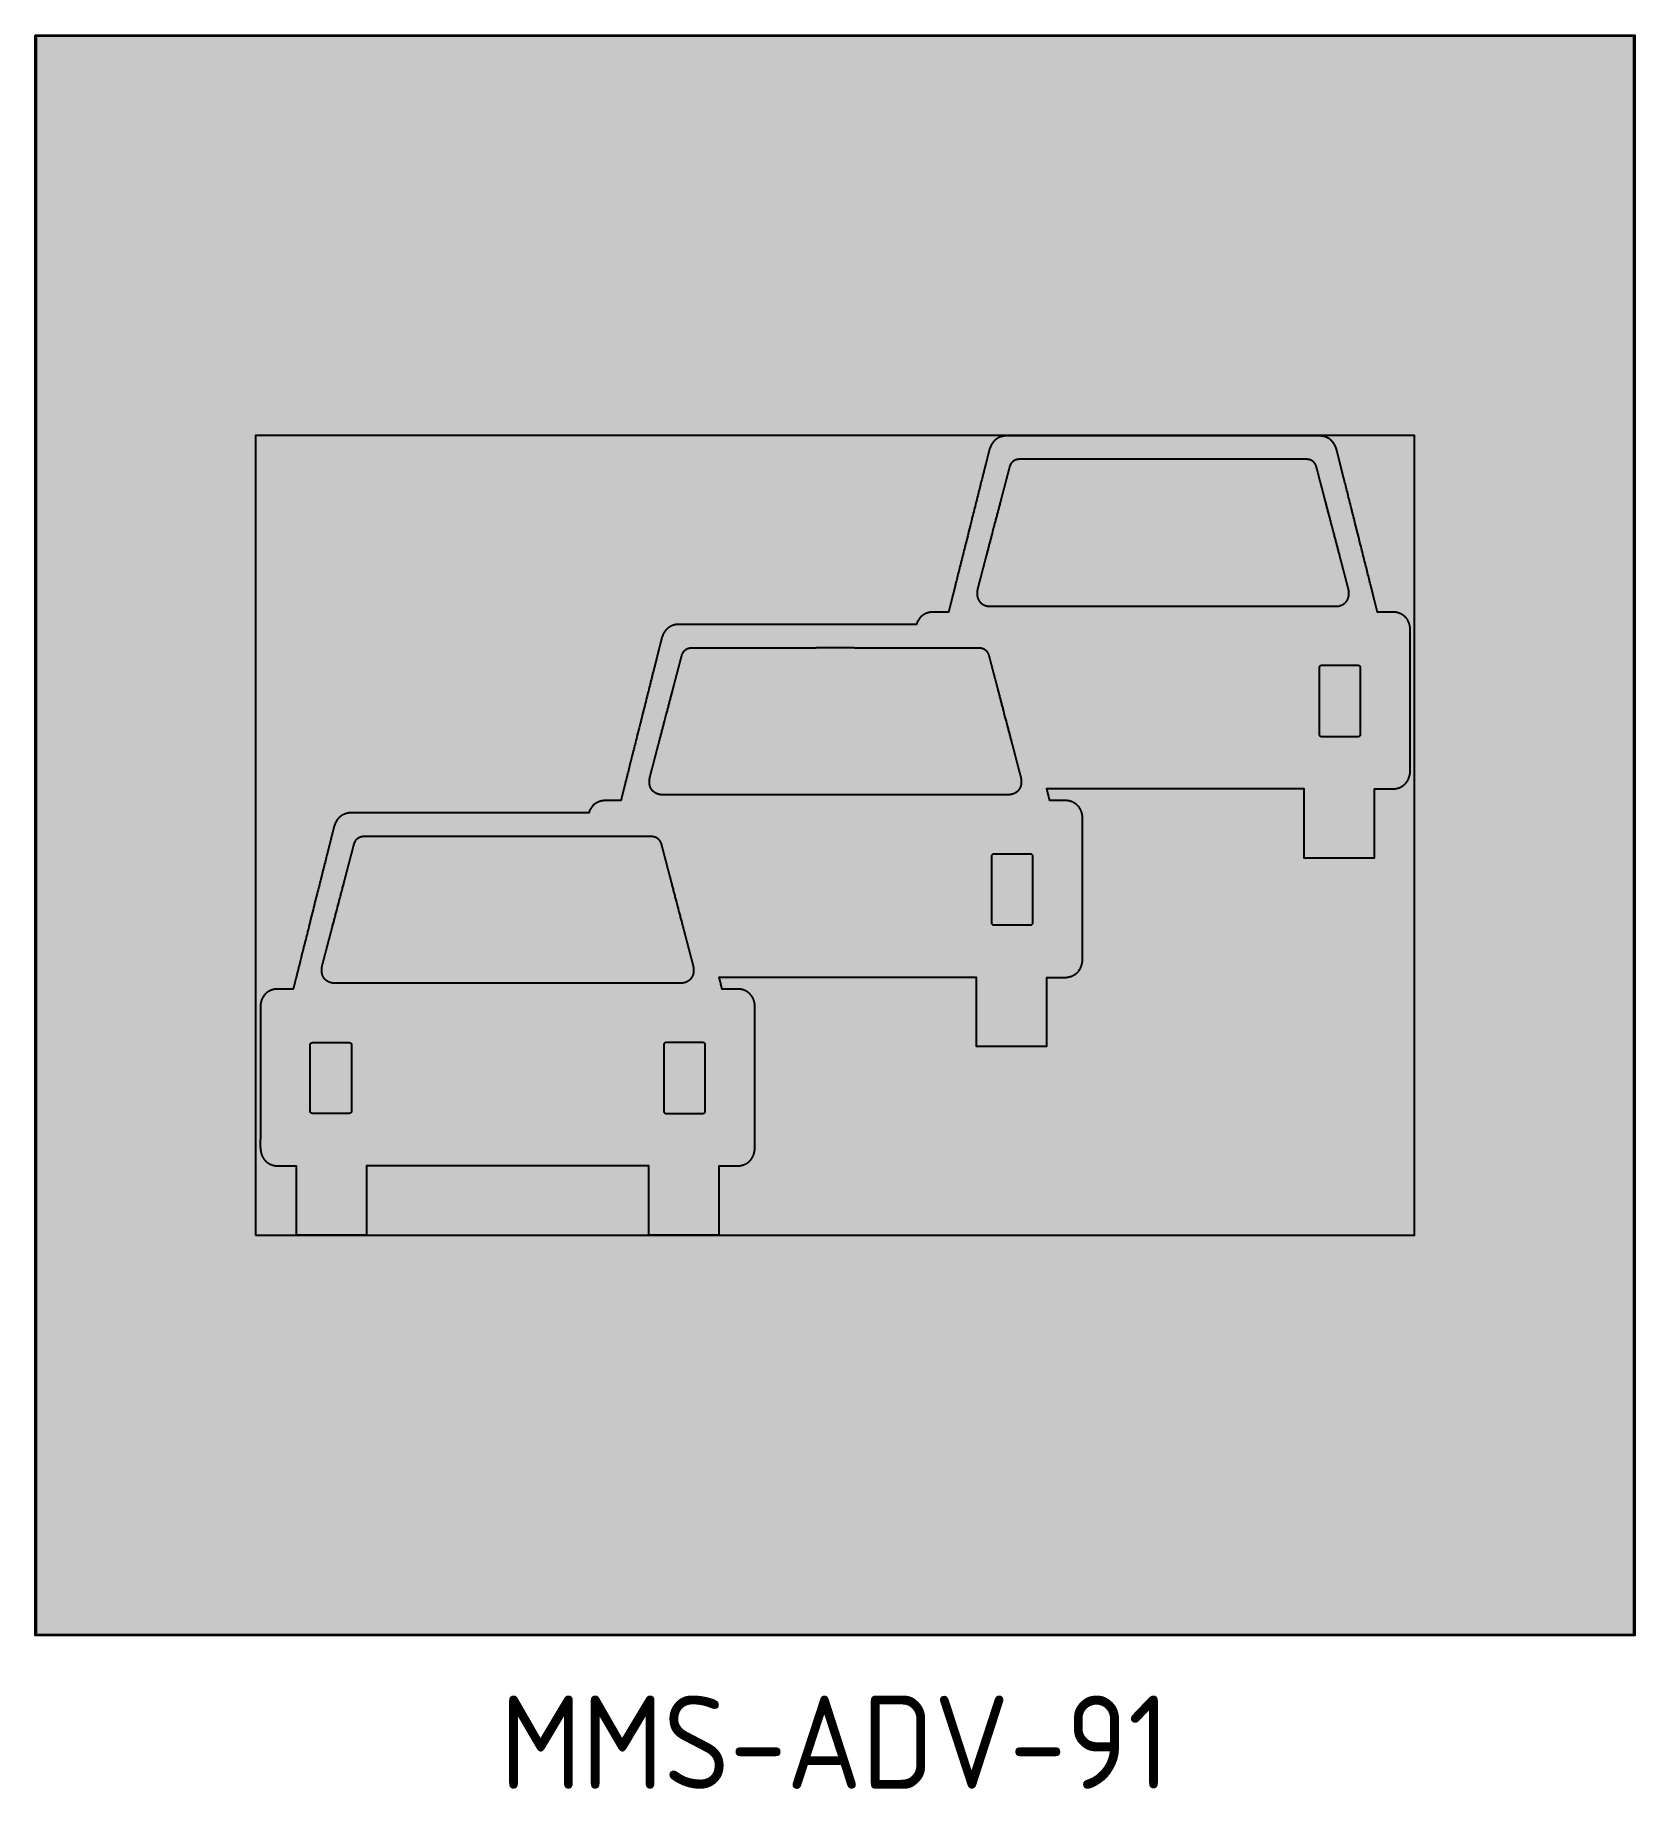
# Model space of a CAD drawing. Header units: millimetres. Extents: x 270.5 to 330.6, y -5.3 to 60.6.
import ezdxf

# ---------------------------------------------------------------- set-up
doc = ezdxf.new("R2010")
doc.units = ezdxf.units.MM
for name, color, linetype in [('DIM', 1, 'Continuous'), ('L18', 4, 'Continuous'), ('L25', 1, 'Continuous'), ('Layer 1', 7, 'Continuous'), ('Red Layer TWO', 240, 'Continuous'), ('Wipeout Frame & Hatch Boundary', 153, 'Continuous')]:
    doc.layers.add(name, color=color, linetype=linetype)
doc.layers.add('GSCOLORFILL', color=3, linetype='Continuous', lineweight=0)
doc.layers.add('GSDIMS', color=1, linetype='Continuous', lineweight=0)
doc.styles.add('T35', font='isocp2.shx', dxfattribs={"height": 3.5})

msp = doc.modelspace()

# ---------------------------------------------------------------- texts
at = {"layer": 'DIM', "color": 3, "insert": (300.5, -1.8), "char_height": 3.5, "width": 16.42483, "attachment_point": 2, "style": 'T35'}
msp.add_mtext('MMS-ADV-91', dxfattribs=at)

# ---------------------------------------------------------------- blocks, each defined once
blk = doc.blocks.new('*U3')
at = {"layer": 'GSCOLORFILL', "true_color": 0xfedb00, "transparency": 33554687}
blk.add_hatch(color=40, dxfattribs=at).paths.add_polyline_path([(-300, -300), (300, -300), (300, 300), (-300, 300)])
at = {"layer": 'GSCOLORFILL', "color": 40, "linetype": 'Continuous', "true_color": 0xfedb00, "transparency": 33554687}
blk.add_lwpolyline([(-300, -300), (300, -300), (300, 300), (-300, 300), (-300, -300)], close=True, dxfattribs=at)
blk.add_lwpolyline([(-300, -300), (300, -300), (300, 300), (-300, 300), (-300, -300)], close=True, dxfattribs=at)
blk = doc.blocks.new('3 Stacked Cars')
h = blk.add_hatch(color=256)
h.dxf.hatch_style = 1
h.paths.add_polyline_path([(0, 0), (0, 0), (0.01, 0), (0.02, 0), (0.03, 0), (0.05, 0), (0.07, 0), (0.1, 0), (0.13, 0), (0.16, 0), (0.2, 0), (0.24, 0), (0.28, 0), (0.33, 0), (0.38, 0), (0.44, 0), (0.5, 0), (0.56, 0), (0.63, 0), (0.7, 0), (0.77, 0), (0.85, 0), (0.93, 0), (1.01, 0), (1.1, 0), (1.19, 0), (1.28, 0), (1.38, 0), (1.48, 0), (1.58, 0), (1.69, 0), (1.79, 0), (1.91, 0), (2.02, 0), (2.14, 0), (2.26, 0), (2.39, 0), (2.51, 0), (2.64, 0), (2.78, 0), (2.91, 0), (3.05, 0), (3.19, 0), (3.34, 0), (3.48, 0), (3.63, 0), (3.79, 0), (4.1, 0), (4.42, 0), (4.75, 0), (5.1, 0), (5.45, 0), (5.81, 0), (6.18, 0), (6.56, 0), (6.95, 0), (7.34, 0), (7.75, 0), (8.16, 0), (8.58, 0), (9, 0), (9.44, 0), (9.88, 0), (10.32, 0), (10.77, 0), (11.23, 0), (11.7, 0), (12.17, 0), (12.64, 0), (13.12, 0), (13.61, 0), (14.1, 0), (14.59, 0), (15.09, 0), (15.59, 0), (16.09, 0), (16.6, 0), (17.11, 0), (18.14, 0), (19.18, 0), (20.23, 0), (21.28, 0), (22.33, 0), (24.44, 0), (25.49, 0), (26.54, 0), (27.58, 0), (28.61, 0), (29.12, 0), (29.63, 0), (30.13, 0), (30.64, 0), (31.13, 0), (31.63, 0), (32.12, 0), (32.6, 0), (33.08, 0), (33.56, 0), (34.03, 0), (34.49, 0), (34.95, 0), (35.4, 0), (35.85, 0), (36.29, 0), (36.72, 0), (37.15, 0), (37.57, 0), (37.98, 0), (38.38, 0), (38.78, 0), (39.17, 0), (39.55, 0), (39.92, 0), (40.28, 0), (40.63, 0), (40.97, 0), (41.31, 0), (41.63, 0), (41.94, 0), (42.1, 0), (42.25, 0), (42.39, 0), (42.54, 0), (42.68, 0), (42.82, 0), (42.95, 0), (43.09, 0), (43.22, 0), (43.35, 0), (43.47, 0), (43.59, 0), (43.71, 0), (43.83, 0), (43.94, 0), (44.05, 0), (44.15, 0), (44.26, 0), (44.36, 0), (44.45, 0), (44.55, 0), (44.64, 0), (44.72, 0), (44.81, 0), (44.89, 0), (44.97, 0), (45.04, 0), (45.11, 0), (45.18, 0), (45.24, 0), (45.3, 0), (45.35, 0), (45.41, 0), (45.45, 0), (45.5, 0), (45.54, 0), (45.58, 0), (45.61, 0), (45.64, 0), (45.67, 0), (45.69, 0), (45.71, 0), (45.72, 0), (45.73, 0), (45.74, 0), (45.74, 0), (45.74, 0), (45.76, 0), (45.78, 0), (45.82, 0), (45.86, 0), (45.91, 0), (45.97, 0), (46.04, 0), (46.11, 0), (46.2, 0), (46.29, 0), (46.38, 0), (46.49, 0), (46.6, 0), (46.71, 0), (46.83, 0), (46.96, 0), (47.09, 0), (47.22, 0), (47.36, 0), (47.51, 0), (47.66, 0), (47.81, 0), (47.96, 0), (48.12, 0), (48.43, 0), (48.76, 0), (49.09, 0), (49.76, 0), (50.08, 0), (50.41, 0), (50.72, 0), (50.88, 0), (51.03, 0), (51.17, 0), (51.32, 0), (51.46, 0), (51.59, 0), (51.72, 0), (51.85, 0), (51.97, 0), (52.09, 0), (52.2, 0), (52.3, 0), (52.4, 0), (52.49, 0), (52.57, 0), (52.65, 0), (52.71, 0), (52.77, 0), (52.83, 0), (52.87, 0), (52.9, 0), (52.93, 0), (52.94, 0), (52.95, 0), (52.95, 0), (52.95, -0.02), (52.95, -0.04), (52.95, -0.07), (52.95, -0.11), (52.95, -0.16), (52.95, -0.21), (52.95, -0.28), (52.95, -0.35), (52.95, -0.43), (52.95, -0.52), (52.95, -0.62), (52.95, -0.72), (52.95, -0.83), (52.95, -0.95), (52.95, -1.08), (52.95, -1.21), (52.95, -1.35), (52.95, -1.49), (52.95, -1.64), (52.95, -1.8), (52.95, -1.97), (52.95, -2.14), (52.95, -2.32), (52.95, -2.5), (52.95, -2.69), (52.95, -2.88), (52.95, -3.08), (52.95, -3.29), (52.95, -3.5), (52.95, -3.71), (52.95, -3.93), (52.95, -4.16), (52.95, -4.39), (52.95, -4.62), (52.95, -4.86), (52.95, -5.1), (52.95, -5.34), (52.95, -5.59), (52.95, -5.85), (52.95, -6.1), (52.95, -6.36), (52.95, -6.63), (52.95, -6.89), (52.95, -7.16), (52.95, -7.44), (52.95, -7.99), (52.95, -8.55), (52.95, -9.12), (52.95, -9.7), (52.95, -10.29), (52.95, -10.88), (52.95, -11.47), (52.95, -12.67), (52.95, -13.87), (52.95, -14.46), (52.95, -15.06), (52.95, -15.65), (52.95, -16.23), (52.95, -16.81), (52.95, -17.38), (52.95, -17.95), (52.95, -18.5), (52.95, -18.77), (52.95, -19.04), (52.95, -19.31), (52.95, -19.58), (52.95, -19.84), (52.95, -20.09), (52.95, -20.35), (52.95, -20.6), (52.95, -20.84), (52.95, -21.09), (52.95, -21.32), (52.95, -21.56), (52.95, -21.79), (52.95, -22.01), (52.95, -22.23), (52.95, -22.45), (52.95, -22.66), (52.95, -22.87), (52.95, -23.07), (52.95, -23.26), (52.95, -23.45), (52.95, -23.64), (52.95, -23.81), (52.95, -23.99), (52.95, -24.15), (52.95, -24.31), (52.95, -24.46), (52.95, -24.61), (52.95, -24.75), (52.95, -24.89), (52.95, -25.01), (52.95, -25.13), (52.95, -25.24), (52.95, -25.35), (52.95, -25.45), (52.95, -25.54), (52.95, -25.62), (52.95, -25.69), (52.95, -25.76), (52.95, -25.82), (52.95, -25.86), (52.95, -25.91), (52.95, -25.94), (52.95, -25.96), (52.95, -25.98), (52.95, -25.98), (52.95, -25.98), (52.97, -25.98), (52.99, -25.98), (53.02, -25.98), (53.06, -25.98), (53.11, -25.98), (53.17, -25.98), (53.23, -25.98), (53.31, -25.98), (53.39, -25.98), (53.48, -25.98), (53.58, -25.98), (53.68, -25.98), (53.79, -25.98), (53.92, -25.98), (54.04, -25.98), (54.18, -25.98), (54.32, -25.98), (54.47, -25.98), (54.62, -25.98), (54.79, -25.98), (54.96, -25.98), (55.13, -25.98), (55.31, -25.98), (55.5, -25.98), (55.69, -25.98), (55.89, -25.98), (56.09, -25.98), (56.3, -25.98), (56.52, -25.98), (56.74, -25.98), (56.96, -25.98), (57.19, -25.98), (57.42, -25.98), (57.66, -25.98), (57.9, -25.98), (58.15, -25.98), (58.4, -25.98), (58.66, -25.98), (58.92, -25.98), (59.18, -25.98), (59.44, -25.98), (59.71, -25.98), (59.99, -25.98), (60.26, -25.98), (60.54, -25.98), (60.82, -25.98), (61.1, -25.98), (61.68, -25.98), (62.26, -25.98), (62.85, -25.98), (63.45, -25.98), (64.05, -25.98), (64.66, -25.98), (65.27, -25.98), (66.5, -25.98), (67.72, -25.98), (68.33, -25.98), (68.93, -25.98), (69.53, -25.98), (70.12, -25.98), (70.7, -25.98), (71.28, -25.98), (71.85, -25.98), (72.12, -25.98), (72.4, -25.98), (72.67, -25.98), (72.94, -25.98), (73.21, -25.98), (73.47, -25.98), (73.73, -25.98), (73.99, -25.98), (74.24, -25.98), (74.49, -25.98), (74.73, -25.98), (74.97, -25.98), (75.21, -25.98), (75.44, -25.98), (75.66, -25.98), (75.88, -25.98), (76.1, -25.98), (76.31, -25.98), (76.51, -25.98), (76.71, -25.98), (76.91, -25.98), (77.1, -25.98), (77.28, -25.98), (77.45, -25.98), (77.62, -25.98), (77.79, -25.98), (77.94, -25.98), (78.09, -25.98), (78.24, -25.98), (78.37, -25.98), (78.5, -25.98), (78.63, -25.98), (78.74, -25.98), (78.85, -25.98), (78.95, -25.98), (79.04, -25.98), (79.12, -25.98), (79.2, -25.98), (79.27, -25.98), (79.33, -25.98), (79.38, -25.98), (79.42, -25.98), (79.45, -25.98), (79.48, -25.98), (79.49, -25.98), (79.5, -25.98), (79.5, -25.98), (79.5, -25.97), (79.5, -25.94), (79.5, -25.91), (79.5, -25.87), (79.5, -25.83), (79.5, -25.77), (79.5, -25.71), (79.5, -25.64), (79.5, -25.56), (79.5, -25.47), (79.5, -25.37), (79.5, -25.27), (79.5, -25.16), (79.5, -25.04), (79.5, -24.92), (79.5, -24.79), (79.5, -24.65), (79.5, -24.5), (79.5, -24.35), (79.5, -24.2), (79.5, -24.03), (79.5, -23.86), (79.5, -23.69), (79.5, -23.5), (79.5, -23.32), (79.5, -23.12), (79.5, -22.92), (79.5, -22.72), (79.5, -22.51), (79.5, -22.3), (79.5, -22.08), (79.5, -21.86), (79.5, -21.63), (79.5, -21.4), (79.5, -21.16), (79.5, -20.92), (79.5, -20.68), (79.5, -20.43), (79.5, -20.18), (79.5, -19.92), (79.5, -19.66), (79.5, -19.4), (79.5, -19.13), (79.5, -18.87), (79.5, -18.59), (79.5, -18.04), (79.5, -17.48), (79.5, -16.92), (79.5, -16.34), (79.5, -15.76), (79.5, -15.17), (79.5, -14.58), (79.5, -13.39), (79.5, -12.2), (79.5, -11.6), (79.5, -11.01), (79.5, -10.42), (79.5, -9.84), (79.5, -9.26), (79.5, -8.69), (79.5, -8.13), (79.5, -7.58), (79.5, -7.31), (79.5, -7.04), (79.5, -6.77), (79.5, -6.51), (79.5, -6.25), (79.5, -5.99), (79.5, -5.74), (79.5, -5.49), (79.5, -5.24), (79.5, -5), (79.5, -4.76), (79.5, -4.53), (79.5, -4.3), (79.5, -4.08), (79.5, -3.86), (79.5, -3.64), (79.5, -3.43), (79.5, -3.23), (79.5, -3.03), (79.5, -2.83), (79.5, -2.64), (79.5, -2.46), (79.5, -2.28), (79.5, -2.11), (79.5, -1.95), (79.5, -1.79), (79.5, -1.63), (79.5, -1.49), (79.5, -1.35), (79.5, -1.21), (79.5, -1.09), (79.5, -0.97), (79.5, -0.86), (79.5, -0.75), (79.5, -0.65), (79.5, -0.56), (79.5, -0.48), (79.5, -0.41), (79.5, -0.34), (79.5, -0.28), (79.5, -0.23), (79.5, -0.19), (79.5, -0.16), (79.5, -0.14), (79.5, -0.12), (79.5, -0.11), (79.5, -0.11), (79.52, -0.11), (79.54, -0.11), (79.57, -0.11), (79.61, -0.11), (79.66, -0.11), (79.71, -0.11), (79.77, -0.11), (79.84, -0.11), (79.92, -0.11), (80.01, -0.11), (80.1, -0.11), (80.19, -0.11), (80.3, -0.11), (80.4, -0.11), (80.52, -0.11), (80.63, -0.11), (80.76, -0.11), (80.88, -0.11), (81.01, -0.11), (81.15, -0.11), (81.29, -0.11), (81.43, -0.11), (81.72, -0.11), (82.02, -0.11), (82.32, -0.11), (82.63, -0.11), (83.25, -0.11), (83.56, -0.11), (83.87, -0.11), (84.16, -0.11), (84.31, -0.11), (84.45, -0.11), (84.59, -0.11), (84.72, -0.11), (84.85, -0.11), (84.98, -0.11), (85.1, -0.11), (85.22, -0.11), (85.33, -0.11), (85.44, -0.11), (85.55, -0.11), (85.64, -0.11), (85.74, -0.11), (85.82, -0.11), (85.9, -0.11), (85.97, -0.11), (86.04, -0.11), (86.09, -0.11), (86.14, -0.11), (86.18, -0.11), (86.21, -0.11), (86.24, -0.11), (86.25, -0.11), (86.26, -0.11), (86.26, -0.11), (86.26, -0.11), (86.26, -0.11), (86.28, -0.11), (86.32, -0.11), (86.39, -0.11), (86.53, -0.1), (86.67, -0.1), (86.81, -0.08), (86.96, -0.07), (87.1, -0.05), (87.24, -0.03), (87.39, -0.01), (87.53, 0.01), (87.67, 0.04), (87.82, 0.07), (87.96, 0.11), (88.1, 0.14), (88.24, 0.18), (88.38, 0.23), (88.53, 0.27), (88.67, 0.32), (88.81, 0.37), (88.94, 0.43), (89.08, 0.49), (89.22, 0.55), (89.35, 0.62), (89.49, 0.68), (89.62, 0.76), (89.75, 0.83), (89.88, 0.91), (90.01, 0.99), (90.14, 1.08), (90.26, 1.17), (90.38, 1.26), (90.51, 1.36), (90.63, 1.46), (90.74, 1.56), (90.86, 1.67), (90.97, 1.78), (91.08, 1.9), (91.19, 2.02), (91.3, 2.14), (91.4, 2.27), (91.5, 2.4), (91.6, 2.53), (91.69, 2.67), (91.79, 2.81), (91.87, 2.96), (91.96, 3.11), (92.04, 3.26), (92.12, 3.42), (92.2, 3.59), (92.27, 3.76), (92.34, 3.93), (92.41, 4.1), (92.47, 4.28), (92.53, 4.47), (92.58, 4.66), (92.64, 4.85), (92.68, 5.05), (92.72, 5.25), (92.76, 5.46), (92.8, 5.67), (92.83, 5.89), (92.85, 6.11), (92.87, 6.34), (92.89, 6.57), (92.9, 6.8), (92.91, 7.04), (92.91, 7.06), (92.91, 7.06), (92.91, 7.07), (92.91, 7.07), (92.91, 7.07), (92.91, 7.07), (92.91, 7.08), (92.91, 7.1), (92.91, 7.12), (92.91, 7.14), (92.91, 7.17), (92.91, 7.2), (92.91, 7.24), (92.91, 7.28), (92.91, 7.32), (92.91, 7.37), (92.91, 7.42), (92.91, 7.48), (92.91, 7.54), (92.91, 7.61), (92.91, 7.68), (92.91, 7.76), (92.91, 7.83), (92.91, 7.92), (92.91, 8), (92.91, 8.09), (92.91, 8.19), (92.91, 8.28), (92.91, 8.39), (92.91, 8.49), (92.91, 8.6), (92.91, 8.71), (92.91, 8.83), (92.91, 8.95), (92.91, 9.08), (92.91, 9.2), (92.91, 9.33), (92.91, 9.47), (92.91, 9.61), (92.91, 9.75), (92.91, 9.89), (92.91, 10.04), (92.91, 10.19), (92.91, 10.35), (92.91, 10.51), (92.91, 10.67), (92.91, 10.83), (92.91, 11), (92.91, 11.17), (92.91, 11.34), (92.91, 11.52), (92.91, 11.7), (92.91, 11.88), (92.91, 12.07), (92.91, 12.26), (92.91, 12.45), (92.91, 12.64), (92.9, 12.84), (92.9, 13.04), (92.9, 13.24), (92.9, 13.45), (92.9, 13.65), (92.9, 14.08), (92.9, 14.51), (92.9, 14.95), (92.9, 15.41), (92.9, 15.87), (92.9, 16.34), (92.9, 16.82), (92.9, 17.31), (92.9, 17.8), (92.9, 18.31), (92.9, 18.82), (92.9, 19.34), (92.9, 19.86), (92.9, 20.4), (92.9, 20.93), (92.9, 21.48), (92.9, 22.03), (92.89, 22.59), (92.89, 23.15), (92.89, 23.71), (92.89, 24.28), (92.89, 24.86), (92.89, 25.44), (92.89, 26.02), (92.89, 26.61), (92.89, 27.2), (92.89, 27.79), (92.89, 28.99), (92.89, 30.19), (92.89, 31.39), (92.88, 33.82), (92.88, 35.03), (92.88, 36.24), (92.88, 37.44), (92.88, 38.64), (92.88, 39.23), (92.88, 39.82), (92.88, 40.41), (92.87, 41), (92.87, 41.58), (92.87, 42.16), (92.87, 42.73), (92.87, 43.3), (92.87, 43.86), (92.87, 44.42), (92.87, 44.97), (92.87, 45.52), (92.87, 46.06), (92.87, 46.6), (92.87, 47.13), (92.87, 47.65), (92.87, 48.16), (92.87, 48.67), (92.87, 49.17), (92.87, 49.66), (92.87, 50.15), (92.86, 50.62), (92.86, 51.09), (92.86, 51.55), (92.86, 51.99), (92.86, 52.43), (92.86, 52.86), (92.86, 53.28), (92.86, 53.48), (92.86, 53.68), (92.86, 53.88), (92.86, 54.08), (92.86, 54.27), (92.86, 54.47), (92.86, 54.65), (92.86, 54.84), (92.86, 55.02), (92.86, 55.2), (92.86, 55.38), (92.86, 55.55), (92.86, 55.72), (92.86, 55.89), (92.86, 56.05), (92.86, 56.22), (92.86, 56.37), (92.86, 56.53), (92.86, 56.68), (92.86, 56.83), (92.86, 56.97), (92.86, 57.11), (92.86, 57.25), (92.86, 57.39), (92.86, 57.52), (92.86, 57.64), (92.86, 57.77), (92.86, 57.89), (92.86, 58), (92.86, 58.12), (92.86, 58.23), (92.86, 58.33), (92.86, 58.43), (92.86, 58.53), (92.86, 58.63), (92.86, 58.72), (92.86, 58.8), (92.86, 58.88), (92.86, 58.96), (92.86, 59.04), (92.86, 59.11), (92.86, 59.17), (92.86, 59.23), (92.86, 59.29), (92.86, 59.35), (92.86, 59.39), (92.86, 59.44), (92.86, 59.48), (92.86, 59.52), (92.86, 59.55), (92.86, 59.58), (92.86, 59.6), (92.86, 59.62), (92.86, 59.63), (92.86, 59.64), (92.86, 59.64), (92.86, 59.64), (92.86, 59.66), (92.86, 59.69), (92.86, 59.75), (92.86, 59.88), (92.86, 60.01), (92.86, 60.14), (92.85, 60.27), (92.84, 60.4), (92.83, 60.53), (92.81, 60.67), (92.79, 60.8), (92.77, 60.94), (92.75, 61.07), (92.72, 61.21), (92.69, 61.34), (92.66, 61.48), (92.62, 61.62), (92.58, 61.75), (92.54, 61.89), (92.5, 62.03), (92.45, 62.16), (92.4, 62.3), (92.34, 62.44), (92.28, 62.57), (92.22, 62.7), (92.16, 62.84), (92.09, 62.97), (92.02, 63.1), (91.95, 63.23), (91.87, 63.36), (91.79, 63.49), (91.7, 63.62), (91.62, 63.74), (91.52, 63.86), (91.43, 63.98), (91.33, 64.1), (91.23, 64.22), (91.13, 64.34), (91.02, 64.45), (90.9, 64.56), (90.79, 64.67), (90.67, 64.78), (90.55, 64.88), (90.42, 64.98), (90.29, 65.08), (90.16, 65.17), (90.02, 65.27), (89.88, 65.36), (89.73, 65.44), (89.58, 65.52), (89.43, 65.6), (89.28, 65.68), (89.12, 65.75), (88.95, 65.82), (88.78, 65.88), (88.61, 65.94), (88.44, 66), (88.26, 66.05), (88.07, 66.1), (87.88, 66.15), (87.69, 66.18), (87.5, 66.22), (87.3, 66.25), (87.09, 66.27), (86.89, 66.29), (86.67, 66.31), (86.46, 66.32), (86.43, 66.32), (86.43, 66.32), (86.43, 66.32), (86.43, 66.32), (86.43, 66.32), (86.43, 66.32), (86.42, 66.32), (86.41, 66.32), (86.39, 66.32), (86.37, 66.32), (86.33, 66.32), (86.29, 66.32), (86.25, 66.32), (86.19, 66.32), (86.13, 66.32), (86.06, 66.32), (85.99, 66.32), (85.91, 66.32), (85.83, 66.32), (85.74, 66.32), (85.65, 66.32), (85.55, 66.32), (85.45, 66.32), (85.34, 66.32), (85.23, 66.32), (85.12, 66.32), (85, 66.32), (84.88, 66.32), (84.76, 66.32), (84.51, 66.32), (84.25, 66.32), (83.99, 66.32), (83.72, 66.32), (83.18, 66.32), (82.91, 66.32), (82.65, 66.32), (82.39, 66.32), (82.14, 66.32), (82.02, 66.32), (81.9, 66.32), (81.79, 66.32), (81.68, 66.32), (81.57, 66.32), (81.47, 66.32), (81.37, 66.32), (81.27, 66.32), (81.18, 66.32), (81.1, 66.32), (81.02, 66.32), (80.95, 66.32), (80.88, 66.32), (80.81, 66.32), (80.76, 66.32), (80.71, 66.32), (80.67, 66.32), (80.63, 66.32), (80.6, 66.32), (80.58, 66.32), (80.57, 66.32), (80.56, 66.32), (80.56, 66.32), (80.56, 66.33), (80.56, 66.34), (80.55, 66.35), (80.55, 66.37), (80.54, 66.4), (80.53, 66.43), (80.52, 66.46), (80.51, 66.51), (80.5, 66.55), (80.49, 66.6), (80.48, 66.66), (80.46, 66.72), (80.44, 66.79), (80.43, 66.86), (80.41, 66.93), (80.39, 67.01), (80.37, 67.1), (80.34, 67.19), (80.32, 67.28), (80.29, 67.38), (80.27, 67.48), (80.24, 67.59), (80.21, 67.7), (80.18, 67.82), (80.15, 67.94), (80.12, 68.07), (80.09, 68.2), (80.06, 68.33), (80.02, 68.47), (79.99, 68.61), (79.95, 68.76), (79.91, 68.91), (79.87, 69.06), (79.83, 69.22), (79.79, 69.38), (79.75, 69.55), (79.71, 69.72), (79.66, 69.89), (79.62, 70.07), (79.57, 70.25), (79.53, 70.44), (79.48, 70.63), (79.43, 70.82), (79.38, 71.02), (79.33, 71.22), (79.28, 71.42), (79.23, 71.63), (79.17, 71.84), (79.12, 72.05), (79.07, 72.27), (79.01, 72.49), (78.95, 72.71), (78.9, 72.94), (78.84, 73.17), (78.78, 73.4), (78.72, 73.64), (78.66, 73.88), (78.6, 74.12), (78.54, 74.37), (78.48, 74.62), (78.41, 74.87), (78.35, 75.12), (78.28, 75.38), (78.22, 75.64), (78.15, 75.9), (78.09, 76.16), (78.02, 76.43), (77.95, 76.7), (77.88, 76.97), (77.74, 77.53), (77.6, 78.09), (77.46, 78.66), (77.31, 79.24), (77.16, 79.83), (77.01, 80.43), (76.86, 81.04), (76.71, 81.65), (76.55, 82.27), (76.39, 82.9), (76.23, 83.54), (76.07, 84.18), (75.91, 84.82), (75.75, 85.48), (75.58, 86.14), (75.41, 86.8), (75.25, 87.47), (75.08, 88.14), (74.91, 88.82), (74.73, 89.5), (74.56, 90.18), (74.39, 90.87), (74.22, 91.56), (73.87, 92.95), (73.52, 94.34), (73.17, 95.74), (72.46, 98.54), (72.11, 99.94), (71.76, 101.33), (71.59, 102.02), (71.41, 102.71), (71.24, 103.4), (71.07, 104.08), (70.9, 104.76), (70.73, 105.44), (70.56, 106.11), (70.39, 106.77), (70.23, 107.44), (70.06, 108.09), (69.9, 108.74), (69.74, 109.39), (69.57, 110.03), (69.42, 110.66), (69.26, 111.29), (69.1, 111.91), (68.95, 112.52), (68.8, 113.12), (68.65, 113.72), (68.5, 114.3), (68.35, 114.88), (68.21, 115.45), (68.07, 116.01), (67.93, 116.56), (67.86, 116.83), (67.8, 117.1), (67.73, 117.37), (67.66, 117.63), (67.6, 117.89), (67.53, 118.15), (67.47, 118.4), (67.41, 118.65), (67.34, 118.9), (67.28, 119.15), (67.22, 119.39), (67.16, 119.63), (67.1, 119.87), (67.04, 120.1), (66.98, 120.34), (66.93, 120.56), (66.87, 120.79), (66.81, 121.01), (66.76, 121.23), (66.71, 121.44), (66.65, 121.65), (66.6, 121.86), (66.55, 122.07), (66.5, 122.27), (66.45, 122.47), (66.4, 122.66), (66.35, 122.85), (66.31, 123.04), (66.26, 123.22), (66.21, 123.4), (66.17, 123.57), (66.13, 123.75), (66.08, 123.91), (66.04, 124.08), (66, 124.24), (65.96, 124.39), (65.93, 124.55), (65.89, 124.69), (65.85, 124.84), (65.82, 124.98), (65.78, 125.11), (65.75, 125.24), (65.72, 125.37), (65.69, 125.49), (65.66, 125.61), (65.63, 125.73), (65.6, 125.83), (65.58, 125.94), (65.55, 126.04), (65.53, 126.14), (65.5, 126.23), (65.48, 126.31), (65.46, 126.4), (65.44, 126.47), (65.42, 126.54), (65.41, 126.61), (65.39, 126.67), (65.38, 126.73), (65.36, 126.78), (65.35, 126.83), (65.34, 126.88), (65.33, 126.91), (65.32, 126.95), (65.32, 126.97), (65.31, 127), (65.31, 127.01), (65.3, 127.02), (65.3, 127.03), (65.3, 127.03), (65.3, 127.03), (65.3, 127.04), (65.29, 127.07), (65.27, 127.12), (65.21, 127.35), (65.13, 127.57), (65.05, 127.8), (64.97, 128.03), (64.87, 128.26), (64.77, 128.49), (64.67, 128.72), (64.55, 128.95), (64.43, 129.17), (64.3, 129.39), (64.16, 129.61), (64.02, 129.83), (63.86, 130.04), (63.78, 130.15), (63.7, 130.25), (63.61, 130.35), (63.52, 130.45), (63.43, 130.55), (63.34, 130.65), (63.24, 130.74), (63.14, 130.84), (63.04, 130.93), (62.93, 131.02), (62.83, 131.1), (62.72, 131.19), (62.6, 131.27), (62.49, 131.36), (62.37, 131.44), (62.25, 131.51), (62.12, 131.59), (62, 131.66), (61.86, 131.73), (61.73, 131.8), (61.59, 131.86), (61.45, 131.92), (61.31, 131.98), (61.16, 132.04), (61.01, 132.09), (60.86, 132.14), (60.7, 132.19), (60.54, 132.23), (60.38, 132.27), (60.21, 132.31), (60.04, 132.34), (59.87, 132.37), (59.69, 132.4), (59.51, 132.42), (59.32, 132.44), (59.13, 132.45), (58.94, 132.47), (58.74, 132.47), (58.72, 132.47), (58.71, 132.47), (58.71, 132.47), (58.7, 132.47), (58.69, 132.47), (58.68, 132.47), (58.66, 132.47), (58.64, 132.47), (58.61, 132.47), (58.57, 132.47), (58.53, 132.47), (58.49, 132.47), (58.44, 132.47), (58.39, 132.47), (58.33, 132.47), (58.27, 132.47), (58.2, 132.47), (58.12, 132.47), (58.05, 132.47), (57.97, 132.47), (57.88, 132.47), (57.79, 132.47), (57.69, 132.47), (57.6, 132.47), (57.49, 132.47), (57.38, 132.47), (57.27, 132.47), (57.15, 132.47), (57.03, 132.47), (56.91, 132.47), (56.78, 132.47), (56.65, 132.47), (56.51, 132.47), (56.37, 132.47), (56.22, 132.47), (56.07, 132.47), (55.92, 132.47), (55.76, 132.47), (55.6, 132.47), (55.44, 132.47), (55.27, 132.47), (55.1, 132.47), (54.92, 132.47), (54.75, 132.47), (54.56, 132.47), (54.38, 132.47), (54.19, 132.47), (53.99, 132.47), (53.8, 132.47), (53.6, 132.47), (53.4, 132.47), (53.19, 132.47), (52.98, 132.47), (52.77, 132.47), (52.55, 132.47), (52.33, 132.47), (52.11, 132.47), (51.89, 132.47), (51.66, 132.47), (51.43, 132.47), (51.19, 132.47), (50.96, 132.47), (50.72, 132.47), (50.47, 132.47), (50.23, 132.47), (49.98, 132.47), (49.73, 132.47), (49.48, 132.47), (48.96, 132.47), (48.44, 132.47), (47.9, 132.47), (47.36, 132.47), (46.81, 132.47), (46.25, 132.47), (45.68, 132.47), (45.1, 132.47), (44.51, 132.47), (43.92, 132.47), (43.32, 132.47), (42.71, 132.47), (42.1, 132.47), (41.48, 132.47), (40.85, 132.47), (40.22, 132.47), (39.59, 132.47), (38.94, 132.47), (38.3, 132.46), (37.65, 132.46), (36.99, 132.46), (36.33, 132.46), (35.67, 132.46), (35.01, 132.46), (34.34, 132.46), (33, 132.46), (31.65, 132.46), (30.3, 132.46), (27.59, 132.46), (26.24, 132.46), (24.9, 132.46), (23.56, 132.46), (22.9, 132.46), (22.24, 132.46), (21.58, 132.46), (20.92, 132.46), (20.28, 132.46), (19.63, 132.46), (18.99, 132.46), (18.35, 132.45), (17.72, 132.45), (17.1, 132.45), (16.48, 132.45), (15.87, 132.45), (15.26, 132.45), (14.66, 132.45), (14.07, 132.45), (13.49, 132.45), (12.91, 132.45), (12.34, 132.45), (11.78, 132.45), (11.23, 132.45), (10.69, 132.45), (10.16, 132.45), (9.64, 132.45), (9.12, 132.45), (8.87, 132.45), (8.62, 132.45), (8.38, 132.45), (8.13, 132.45), (7.89, 132.45), (7.65, 132.45), (7.42, 132.45), (7.18, 132.45), (6.95, 132.45), (6.73, 132.45), (6.5, 132.45), (6.28, 132.45), (6.06, 132.45), (5.85, 132.45), (5.64, 132.45), (5.43, 132.45), (5.23, 132.45), (5.02, 132.45), (4.83, 132.45), (4.63, 132.45), (4.44, 132.45), (4.25, 132.45), (4.07, 132.45), (3.89, 132.45), (3.71, 132.45), (3.53, 132.45), (3.36, 132.45), (3.2, 132.45), (3.04, 132.45), (2.88, 132.45), (2.72, 132.45), (2.57, 132.45), (2.42, 132.45), (2.28, 132.45), (2.14, 132.45), (2, 132.45), (1.87, 132.45), (1.75, 132.45), (1.62, 132.45), (1.5, 132.45), (1.39, 132.45), (1.28, 132.45), (1.17, 132.45), (1.07, 132.45), (0.97, 132.45), (0.88, 132.45), (0.79, 132.45), (0.71, 132.45), (0.63, 132.45), (0.55, 132.45), (0.48, 132.45), (0.41, 132.45), (0.35, 132.45), (0.3, 132.45), (0.25, 132.45), (0.2, 132.45), (0.16, 132.45), (0.12, 132.45), (0.09, 132.45), (0.06, 132.45), (0.04, 132.45), (0.02, 132.45), (0.01, 132.45), (0, 132.45), (0, 132.45), (-0.01, 132.45), (-0.03, 132.45), (-0.04, 132.45), (-0.07, 132.45), (-0.1, 132.45), (-0.13, 132.45), (-0.17, 132.45), (-0.21, 132.45), (-0.26, 132.45), (-0.32, 132.45), (-0.37, 132.45), (-0.44, 132.45), (-0.5, 132.45), (-0.58, 132.45), (-0.65, 132.45), (-0.73, 132.45), (-0.82, 132.45), (-0.91, 132.45), (-1.01, 132.45), (-1.1, 132.45), (-1.21, 132.45), (-1.32, 132.45), (-1.43, 132.45), (-1.54, 132.45), (-1.66, 132.45), (-1.79, 132.45), (-1.92, 132.45), (-2.05, 132.45), (-2.19, 132.45), (-2.33, 132.45), (-2.47, 132.45), (-2.62, 132.45), (-2.77, 132.45), (-2.93, 132.45), (-3.09, 132.45), (-3.26, 132.45), (-3.42, 132.45), (-3.59, 132.45), (-3.77, 132.45), (-3.95, 132.45), (-4.13, 132.45), (-4.32, 132.45), (-4.51, 132.45), (-4.7, 132.45), (-4.89, 132.45), (-5.09, 132.45), (-5.3, 132.45), (-5.5, 132.45), (-5.71, 132.45), (-5.92, 132.45), (-6.14, 132.45), (-6.36, 132.45), (-6.58, 132.45), (-6.81, 132.45), (-7.03, 132.45), (-7.26, 132.45), (-7.5, 132.45), (-7.74, 132.45), (-7.97, 132.45), (-8.22, 132.45), (-8.46, 132.45), (-8.71, 132.45), (-8.96, 132.45), (-9.21, 132.45), (-9.73, 132.45), (-10.25, 132.45), (-10.78, 132.45), (-11.33, 132.45), (-11.88, 132.45), (-12.44, 132.45), (-13.01, 132.45), (-13.59, 132.45), (-14.17, 132.45), (-14.77, 132.45), (-15.37, 132.45), (-15.97, 132.45), (-16.59, 132.45), (-17.21, 132.45), (-17.83, 132.45), (-18.46, 132.45), (-19.1, 132.46), (-19.74, 132.46), (-20.39, 132.46), (-21.04, 132.46), (-21.69, 132.46), (-22.35, 132.46), (-23.01, 132.46), (-23.68, 132.46), (-24.34, 132.46), (-25.68, 132.46), (-27.03, 132.46), (-29.74, 132.46), (-31.09, 132.46), (-32.44, 132.46), (-33.79, 132.46), (-35.12, 132.46), (-35.79, 132.46), (-36.45, 132.46), (-37.11, 132.46), (-37.76, 132.46), (-38.41, 132.46), (-39.06, 132.47), (-39.7, 132.47), (-40.33, 132.47), (-40.96, 132.47), (-41.59, 132.47), (-42.21, 132.47), (-42.82, 132.47), (-43.42, 132.47), (-44.02, 132.47), (-44.62, 132.47), (-45.2, 132.47), (-45.78, 132.47), (-46.34, 132.47), (-46.9, 132.47), (-47.46, 132.47), (-48, 132.47), (-48.53, 132.47), (-49.05, 132.47), (-49.56, 132.47), (-49.82, 132.47), (-50.07, 132.47), (-50.31, 132.47), (-50.56, 132.47), (-50.8, 132.47), (-51.04, 132.47), (-51.27, 132.47), (-51.51, 132.47), (-51.74, 132.47), (-51.96, 132.47), (-52.19, 132.47), (-52.41, 132.47), (-52.63, 132.47), (-52.84, 132.47), (-53.05, 132.47), (-53.26, 132.47), (-53.47, 132.47), (-53.67, 132.47), (-53.87, 132.47), (-54.06, 132.47), (-54.25, 132.47), (-54.44, 132.47), (-54.63, 132.47), (-54.81, 132.47), (-54.99, 132.47), (-55.16, 132.47), (-55.33, 132.47), (-55.5, 132.47), (-55.66, 132.47), (-55.82, 132.47), (-55.97, 132.47), (-56.13, 132.47), (-56.27, 132.47), (-56.42, 132.47), (-56.56, 132.47), (-56.69, 132.47), (-56.82, 132.47), (-56.95, 132.47), (-57.08, 132.47), (-57.19, 132.47), (-57.31, 132.47), (-57.42, 132.47), (-57.53, 132.47), (-57.63, 132.47), (-57.73, 132.47), (-57.82, 132.47), (-57.91, 132.47), (-57.99, 132.47), (-58.07, 132.47), (-58.15, 132.47), (-58.22, 132.47), (-58.29, 132.47), (-58.35, 132.47), (-58.4, 132.47), (-58.46, 132.47), (-58.5, 132.47), (-58.55, 132.47), (-58.58, 132.47), (-58.62, 132.47), (-58.64, 132.47), (-58.67, 132.47), (-58.68, 132.47), (-58.7, 132.47), (-58.7, 132.47), (-58.7, 132.47), (-58.7, 132.47), (-58.7, 132.47), (-58.71, 132.47), (-58.76, 132.47), (-58.86, 132.47), (-59.05, 132.46), (-59.24, 132.45), (-59.43, 132.43), (-59.61, 132.41), (-59.79, 132.38), (-59.97, 132.35), (-60.14, 132.32), (-60.31, 132.29), (-60.48, 132.25), (-60.64, 132.21), (-60.8, 132.16), (-60.95, 132.11), (-61.1, 132.06), (-61.25, 132), (-61.39, 131.95), (-61.54, 131.89), (-61.67, 131.82), (-61.81, 131.76), (-61.94, 131.69), (-62.07, 131.62), (-62.2, 131.54), (-62.32, 131.47), (-62.44, 131.39), (-62.56, 131.31), (-62.67, 131.23), (-62.78, 131.14), (-62.89, 131.05), (-62.99, 130.96), (-63.1, 130.87), (-63.2, 130.78), (-63.29, 130.69), (-63.39, 130.59), (-63.48, 130.49), (-63.57, 130.39), (-63.66, 130.29), (-63.74, 130.19), (-63.83, 130.09), (-63.98, 129.87), (-64.13, 129.66), (-64.27, 129.44), (-64.41, 129.22), (-64.53, 128.99), (-64.64, 128.77), (-64.75, 128.54), (-64.85, 128.31), (-64.95, 128.08), (-65.03, 127.85), (-65.11, 127.62), (-65.19, 127.39), (-65.26, 127.17), (-65.29, 127.06), (-65.3, 127.03), (-65.3, 127.03), (-65.3, 127.02), (-65.31, 127.01), (-65.31, 126.99), (-65.32, 126.96), (-65.32, 126.94), (-65.33, 126.9), (-65.34, 126.86), (-65.35, 126.82), (-65.37, 126.77), (-65.38, 126.71), (-65.4, 126.65), (-65.41, 126.59), (-65.43, 126.52), (-65.45, 126.45), (-65.47, 126.37), (-65.49, 126.28), (-65.51, 126.2), (-65.53, 126.1), (-65.56, 126.01), (-65.58, 125.9), (-65.61, 125.8), (-65.64, 125.69), (-65.67, 125.57), (-65.7, 125.45), (-65.73, 125.33), (-65.76, 125.2), (-65.79, 125.07), (-65.83, 124.93), (-65.86, 124.79), (-65.9, 124.64), (-65.94, 124.49), (-65.98, 124.34), (-66.02, 124.18), (-66.06, 124.02), (-66.1, 123.86), (-66.14, 123.69), (-66.18, 123.51), (-66.23, 123.34), (-66.27, 123.16), (-66.32, 122.97), (-66.37, 122.78), (-66.42, 122.59), (-66.46, 122.4), (-66.51, 122.2), (-66.57, 122), (-66.62, 121.79), (-66.67, 121.58), (-66.72, 121.37), (-66.78, 121.15), (-66.83, 120.93), (-66.89, 120.71), (-66.95, 120.48), (-67, 120.26), (-67.06, 120.02), (-67.12, 119.79), (-67.18, 119.55), (-67.24, 119.31), (-67.3, 119.06), (-67.36, 118.82), (-67.43, 118.57), (-67.49, 118.31), (-67.56, 118.06), (-67.62, 117.8), (-67.69, 117.54), (-67.75, 117.27), (-67.82, 117.01), (-67.89, 116.74), (-67.96, 116.47), (-68.09, 115.91), (-68.24, 115.35), (-68.38, 114.78), (-68.52, 114.2), (-68.67, 113.61), (-68.82, 113.02), (-68.97, 112.41), (-69.13, 111.8), (-69.28, 111.18), (-69.44, 110.55), (-69.6, 109.92), (-69.76, 109.28), (-69.92, 108.63), (-70.09, 107.98), (-70.25, 107.32), (-70.42, 106.66), (-70.59, 105.99), (-70.76, 105.32), (-70.93, 104.64), (-71.1, 103.96), (-71.27, 103.28), (-71.44, 102.59), (-71.62, 101.9), (-71.97, 100.51), (-72.32, 99.12), (-73.02, 96.32), (-73.37, 94.92), (-73.72, 93.52), (-74.07, 92.13), (-74.42, 90.75), (-74.59, 90.07), (-74.76, 89.38), (-74.93, 88.7), (-75.1, 88.02), (-75.27, 87.35), (-75.44, 86.68), (-75.61, 86.02), (-75.77, 85.36), (-75.94, 84.71), (-76.1, 84.06), (-76.26, 83.42), (-76.42, 82.79), (-76.58, 82.16), (-76.73, 81.54), (-76.89, 80.93), (-77.04, 80.33), (-77.19, 79.73), (-77.34, 79.14), (-77.48, 78.56), (-77.63, 77.99), (-77.77, 77.43), (-77.91, 76.88), (-77.97, 76.61), (-78.04, 76.34), (-78.11, 76.07), (-78.17, 75.81), (-78.24, 75.55), (-78.31, 75.29), (-78.37, 75.03), (-78.43, 74.78), (-78.5, 74.53), (-78.56, 74.28), (-78.62, 74.04), (-78.68, 73.8), (-78.74, 73.56), (-78.8, 73.32), (-78.86, 73.09), (-78.92, 72.86), (-78.97, 72.64), (-79.03, 72.41), (-79.08, 72.19), (-79.14, 71.98), (-79.19, 71.77), (-79.24, 71.56), (-79.29, 71.35), (-79.35, 71.15), (-79.4, 70.95), (-79.44, 70.75), (-79.49, 70.56), (-79.54, 70.38), (-79.59, 70.19), (-79.63, 70.01), (-79.68, 69.83), (-79.72, 69.66), (-79.76, 69.49), (-79.8, 69.33), (-79.84, 69.17), (-79.88, 69.01), (-79.92, 68.85), (-79.96, 68.71), (-80, 68.56), (-80.03, 68.42), (-80.07, 68.28), (-80.1, 68.15), (-80.13, 68.02), (-80.16, 67.9), (-80.19, 67.78), (-80.22, 67.66), (-80.25, 67.55), (-80.28, 67.45), (-80.3, 67.34), (-80.33, 67.25), (-80.35, 67.15), (-80.37, 67.07), (-80.39, 66.98), (-80.41, 66.9), (-80.43, 66.83), (-80.45, 66.76), (-80.46, 66.7), (-80.48, 66.64), (-80.49, 66.58), (-80.51, 66.53), (-80.52, 66.49), (-80.53, 66.45), (-80.53, 66.42), (-80.54, 66.39), (-80.55, 66.36), (-80.55, 66.35), (-80.56, 66.33), (-80.56, 66.32), (-80.56, 66.32), (-80.56, 66.32), (-80.56, 66.32), (-80.57, 66.32), (-80.59, 66.32), (-80.62, 66.32), (-80.65, 66.32), (-80.69, 66.32), (-80.74, 66.32), (-80.79, 66.32), (-80.85, 66.32), (-80.92, 66.32), (-80.99, 66.32), (-81.06, 66.32), (-81.15, 66.32), (-81.23, 66.32), (-81.33, 66.32), (-81.42, 66.32), (-81.53, 66.32), (-81.63, 66.32), (-81.74, 66.32), (-81.85, 66.32), (-81.97, 66.32), (-82.09, 66.32), (-82.34, 66.32), (-82.59, 66.32), (-82.85, 66.32), (-83.12, 66.32), (-83.39, 66.32), (-83.93, 66.32), (-84.2, 66.32), (-84.46, 66.32), (-84.71, 66.32), (-84.83, 66.32), (-84.95, 66.32), (-85.07, 66.32), (-85.19, 66.32), (-85.3, 66.32), (-85.4, 66.32), (-85.51, 66.32), (-85.61, 66.32), (-85.7, 66.32), (-85.79, 66.32), (-85.88, 66.32), (-85.96, 66.32), (-86.03, 66.32), (-86.1, 66.32), (-86.17, 66.32), (-86.22, 66.32), (-86.27, 66.32), (-86.32, 66.32), (-86.35, 66.32), (-86.38, 66.32), (-86.41, 66.32), (-86.42, 66.32), (-86.43, 66.32), (-86.43, 66.32), (-86.43, 66.32), (-86.43, 66.32), (-86.44, 66.32), (-86.47, 66.32), (-86.55, 66.32), (-86.71, 66.31), (-86.87, 66.3), (-87.03, 66.28), (-87.19, 66.26), (-87.34, 66.24), (-87.5, 66.22), (-87.65, 66.19), (-87.79, 66.16), (-87.94, 66.13), (-88.08, 66.1), (-88.22, 66.06), (-88.36, 66.02), (-88.5, 65.98), (-88.63, 65.94), (-88.76, 65.89), (-88.89, 65.84), (-89.02, 65.79), (-89.14, 65.74), (-89.26, 65.69), (-89.38, 65.63), (-89.5, 65.57), (-89.61, 65.51), (-89.73, 65.44), (-89.84, 65.38), (-89.95, 65.31), (-90.05, 65.24), (-90.16, 65.17), (-90.26, 65.1), (-90.36, 65.03), (-90.46, 64.95), (-90.56, 64.87), (-90.65, 64.79), (-90.83, 64.63), (-91, 64.46), (-91.17, 64.29), (-91.33, 64.11), (-91.47, 63.93), (-91.61, 63.74), (-91.75, 63.55), (-91.87, 63.35), (-91.99, 63.16), (-92.1, 62.96), (-92.2, 62.75), (-92.29, 62.55), (-92.38, 62.34), (-92.46, 62.13), (-92.53, 61.93), (-92.59, 61.72), (-92.6, 61.69), (-92.6, 61.69), (-92.6, 61.69), (-92.6, 61.69), (-92.6, 61.69), (-92.61, 61.69), (-92.61, 61.69), (-92.62, 61.69), (-92.63, 61.69), (-92.66, 61.69), (-92.71, 61.69), (-92.76, 61.69), (-92.82, 61.69), (-92.89, 61.69), (-92.97, 61.69), (-93.06, 61.69), (-93.16, 61.69), (-93.27, 61.69), (-93.38, 61.69), (-93.51, 61.69), (-93.64, 61.69), (-93.79, 61.69), (-93.94, 61.69), (-94.1, 61.69), (-94.27, 61.69), (-94.44, 61.69), (-94.62, 61.69), (-94.81, 61.69), (-95.01, 61.69), (-95.21, 61.69), (-95.43, 61.69), (-95.64, 61.69), (-95.87, 61.69), (-96.1, 61.69), (-96.34, 61.69), (-96.58, 61.69), (-96.83, 61.69), (-97.08, 61.69), (-97.34, 61.69), (-97.61, 61.69), (-97.88, 61.69), (-98.16, 61.69), (-98.44, 61.69), (-98.73, 61.68), (-99.02, 61.68), (-99.31, 61.68), (-99.61, 61.68), (-99.91, 61.68), (-100.22, 61.68), (-100.53, 61.68), (-100.85, 61.68), (-101.17, 61.68), (-101.49, 61.68), (-101.81, 61.68), (-102.14, 61.68), (-102.47, 61.68), (-103.14, 61.68), (-103.81, 61.68), (-104.5, 61.68), (-105.19, 61.68), (-105.88, 61.68), (-107.29, 61.68), (-108.69, 61.68), (-109.39, 61.68), (-110.09, 61.68), (-110.79, 61.68), (-111.48, 61.68), (-112.16, 61.68), (-112.83, 61.68), (-113.49, 61.68), (-113.82, 61.68), (-114.15, 61.68), (-114.47, 61.68), (-114.79, 61.68), (-115.1, 61.68), (-115.41, 61.68), (-115.72, 61.68), (-116.03, 61.68), (-116.33, 61.68), (-116.62, 61.68), (-116.91, 61.68), (-117.2, 61.68), (-117.48, 61.68), (-117.76, 61.68), (-118.03, 61.68), (-118.3, 61.68), (-118.56, 61.68), (-118.82, 61.68), (-119.07, 61.67), (-119.31, 61.67), (-119.55, 61.67), (-119.78, 61.67), (-120.01, 61.67), (-120.23, 61.67), (-120.44, 61.67), (-120.64, 61.67), (-120.84, 61.67), (-121.03, 61.67), (-121.22, 61.67), (-121.39, 61.67), (-121.56, 61.67), (-121.72, 61.67), (-121.88, 61.67), (-122.02, 61.67), (-122.16, 61.67), (-122.28, 61.67), (-122.4, 61.67), (-122.51, 61.67), (-122.61, 61.67), (-122.71, 61.67), (-122.79, 61.67), (-122.86, 61.67), (-122.92, 61.67), (-122.98, 61.67), (-123.02, 61.67), (-123.05, 61.67), (-123.06, 61.67), (-123.07, 61.67), (-123.08, 61.67), (-123.09, 61.67), (-123.09, 61.67), (-123.1, 61.67), (-123.11, 61.67), (-123.13, 61.67), (-123.15, 61.67), (-123.17, 61.67), (-123.21, 61.67), (-123.24, 61.67), (-123.28, 61.67), (-123.33, 61.67), (-123.38, 61.67), (-123.44, 61.67), (-123.5, 61.67), (-123.57, 61.67), (-123.64, 61.67), (-123.71, 61.67), (-123.79, 61.67), (-123.87, 61.67), (-123.96, 61.67), (-124.06, 61.67), (-124.15, 61.67), (-124.26, 61.67), (-124.36, 61.67), (-124.47, 61.67), (-124.59, 61.67), (-124.71, 61.67), (-124.83, 61.67), (-124.96, 61.67), (-125.09, 61.67), (-125.22, 61.67), (-125.36, 61.67), (-125.51, 61.67), (-125.65, 61.67), (-125.8, 61.67), (-125.96, 61.67), (-126.12, 61.67), (-126.28, 61.67), (-126.45, 61.67), (-126.62, 61.67), (-126.79, 61.67), (-126.97, 61.67), (-127.15, 61.67), (-127.33, 61.68), (-127.52, 61.68), (-127.71, 61.68), (-127.91, 61.68), (-128.11, 61.68), (-128.31, 61.68), (-128.51, 61.68), (-128.72, 61.68), (-128.93, 61.68), (-129.15, 61.68), (-129.36, 61.68), (-129.58, 61.68), (-129.81, 61.68), (-130.03, 61.68), (-130.26, 61.68), (-130.5, 61.68), (-130.73, 61.68), (-130.97, 61.68), (-131.21, 61.68), (-131.46, 61.68), (-131.7, 61.68), (-131.95, 61.68), (-132.2, 61.68), (-132.72, 61.68), (-133.24, 61.68), (-133.77, 61.68), (-134.31, 61.68), (-134.86, 61.68), (-135.42, 61.68), (-135.99, 61.68), (-136.57, 61.68), (-137.15, 61.68), (-137.74, 61.68), (-138.34, 61.68), (-138.95, 61.68), (-139.56, 61.68), (-140.18, 61.68), (-140.8, 61.68), (-141.43, 61.68), (-142.07, 61.68), (-142.71, 61.68), (-143.35, 61.68), (-144, 61.68), (-144.66, 61.68), (-145.31, 61.68), (-145.97, 61.68), (-146.64, 61.68), (-147.3, 61.68), (-148.64, 61.69), (-149.99, 61.69), (-152.7, 61.69), (-154.05, 61.69), (-155.4, 61.69), (-156.75, 61.69), (-158.08, 61.69), (-158.75, 61.69), (-159.41, 61.69), (-160.07, 61.69), (-160.72, 61.69), (-161.37, 61.69), (-162.02, 61.69), (-162.66, 61.69), (-163.3, 61.69), (-163.93, 61.69), (-164.56, 61.69), (-165.18, 61.69), (-165.79, 61.69), (-166.4, 61.69), (-167, 61.69), (-167.59, 61.69), (-168.18, 61.7), (-168.76, 61.7), (-169.33, 61.7), (-169.89, 61.7), (-170.44, 61.7), (-170.98, 61.7), (-171.52, 61.7), (-172.04, 61.7), (-172.56, 61.7), (-172.81, 61.7), (-173.06, 61.7), (-173.31, 61.7), (-173.55, 61.7), (-173.8, 61.7), (-174.04, 61.7), (-174.27, 61.7), (-174.51, 61.7), (-174.74, 61.7), (-174.97, 61.7), (-175.19, 61.7), (-175.41, 61.7), (-175.63, 61.7), (-175.85, 61.7), (-176.06, 61.7), (-176.27, 61.7), (-176.48, 61.7), (-176.68, 61.7), (-176.88, 61.7), (-177.08, 61.7), (-177.27, 61.7), (-177.46, 61.7), (-177.64, 61.7), (-177.83, 61.7), (-178.01, 61.7), (-178.18, 61.7), (-178.35, 61.7), (-178.52, 61.7), (-178.69, 61.7), (-178.85, 61.7), (-179, 61.7), (-179.16, 61.7), (-179.31, 61.7), (-179.45, 61.7), (-179.59, 61.7), (-179.73, 61.7), (-179.86, 61.7), (-179.99, 61.7), (-180.12, 61.7), (-180.24, 61.7), (-180.35, 61.7), (-180.47, 61.7), (-180.58, 61.7), (-180.68, 61.7), (-180.78, 61.7), (-180.87, 61.7), (-180.96, 61.7), (-181.05, 61.7), (-181.13, 61.7), (-181.21, 61.7), (-181.28, 61.7), (-181.35, 61.7), (-181.41, 61.7), (-181.47, 61.7), (-181.53, 61.7), (-181.57, 61.7), (-181.62, 61.7), (-181.66, 61.7), (-181.69, 61.7), (-181.72, 61.7), (-181.75, 61.7), (-181.77, 61.7), (-181.78, 61.7), (-181.79, 61.7), (-181.79, 61.7), (-181.79, 61.7), (-181.8, 61.7), (-181.83, 61.7), (-181.93, 61.7), (-182.12, 61.69), (-182.31, 61.67), (-182.5, 61.66), (-182.69, 61.64), (-182.86, 61.61), (-183.04, 61.58), (-183.21, 61.55), (-183.38, 61.52), (-183.55, 61.48), (-183.71, 61.44), (-183.87, 61.39), (-184.02, 61.34), (-184.18, 61.29), (-184.32, 61.24), (-184.47, 61.18), (-184.61, 61.12), (-184.75, 61.06), (-184.88, 60.99), (-185.02, 60.92), (-185.15, 60.85), (-185.27, 60.78), (-185.4, 60.7), (-185.52, 60.62), (-185.63, 60.54), (-185.75, 60.46), (-185.86, 60.38), (-185.97, 60.29), (-186.07, 60.2), (-186.18, 60.11), (-186.28, 60.02), (-186.37, 59.92), (-186.47, 59.83), (-186.56, 59.73), (-186.65, 59.63), (-186.74, 59.53), (-186.83, 59.43), (-186.91, 59.32), (-186.99, 59.22), (-187.07, 59.11), (-187.22, 58.9), (-187.36, 58.68), (-187.49, 58.46), (-187.61, 58.23), (-187.73, 58), (-187.84, 57.78), (-187.94, 57.55), (-188.03, 57.32), (-188.12, 57.09), (-188.2, 56.86), (-188.28, 56.63), (-188.35, 56.41), (-188.38, 56.3), (-188.39, 56.27), (-188.39, 56.26), (-188.39, 56.26), (-188.39, 56.26), (-188.39, 56.26), (-188.39, 56.25), (-188.39, 56.24), (-188.4, 56.22), (-188.4, 56.2), (-188.41, 56.17), (-188.42, 56.14), (-188.43, 56.1), (-188.44, 56.06), (-188.45, 56.01), (-188.46, 55.96), (-188.48, 55.9), (-188.49, 55.84), (-188.51, 55.77), (-188.53, 55.7), (-188.55, 55.63), (-188.57, 55.54), (-188.59, 55.46), (-188.61, 55.37), (-188.64, 55.27), (-188.66, 55.17), (-188.69, 55.07), (-188.72, 54.96), (-188.75, 54.84), (-188.77, 54.73), (-188.81, 54.6), (-188.84, 54.48), (-188.87, 54.34), (-188.9, 54.21), (-188.94, 54.07), (-188.98, 53.93), (-189.01, 53.78), (-189.05, 53.63), (-189.09, 53.47), (-189.13, 53.31), (-189.17, 53.15), (-189.21, 52.98), (-189.26, 52.81), (-189.3, 52.63), (-189.35, 52.45), (-189.39, 52.27), (-189.44, 52.08), (-189.49, 51.89), (-189.54, 51.7), (-189.58, 51.5), (-189.64, 51.3), (-189.69, 51.1), (-189.74, 50.89), (-189.79, 50.68), (-189.85, 50.46), (-189.9, 50.24), (-189.96, 50.02), (-190.01, 49.8), (-190.07, 49.57), (-190.13, 49.34), (-190.19, 49.11), (-190.25, 48.87), (-190.31, 48.63), (-190.37, 48.39), (-190.43, 48.14), (-190.49, 47.89), (-190.56, 47.64), (-190.62, 47.38), (-190.68, 47.13), (-190.75, 46.87), (-190.82, 46.6), (-190.88, 46.34), (-190.95, 46.07), (-191.02, 45.8), (-191.16, 45.25), (-191.3, 44.69), (-191.44, 44.12), (-191.59, 43.54), (-191.73, 42.96), (-191.88, 42.36), (-192.03, 41.76), (-192.19, 41.15), (-192.34, 40.53), (-192.5, 39.9), (-192.66, 39.27), (-192.82, 38.63), (-192.98, 37.98), (-193.15, 37.33), (-193.31, 36.67), (-193.48, 36.01), (-193.65, 35.35), (-193.81, 34.67), (-193.98, 34), (-194.15, 33.32), (-194.33, 32.64), (-194.5, 31.95), (-194.67, 31.26), (-195.02, 29.87), (-195.37, 28.48), (-196.07, 25.68), (-196.43, 24.28), (-196.78, 22.89), (-197.13, 21.49), (-197.47, 20.11), (-197.65, 19.42), (-197.82, 18.74), (-197.99, 18.06), (-198.16, 17.38), (-198.33, 16.71), (-198.5, 16.04), (-198.66, 15.38), (-198.83, 14.72), (-198.99, 14.06), (-199.16, 13.42), (-199.32, 12.77), (-199.48, 12.14), (-199.64, 11.51), (-199.79, 10.89), (-199.95, 10.27), (-200.1, 9.67), (-200.25, 9.07), (-200.4, 8.48), (-200.54, 7.9), (-200.69, 7.33), (-200.83, 6.76), (-200.97, 6.21), (-201.04, 5.94), (-201.1, 5.67), (-201.17, 5.4), (-201.24, 5.14), (-201.3, 4.87), (-201.37, 4.61), (-201.43, 4.36), (-201.5, 4.1), (-201.56, 3.85), (-201.62, 3.6), (-201.68, 3.36), (-201.75, 3.12), (-201.81, 2.88), (-201.86, 2.64), (-201.92, 2.41), (-201.98, 2.18), (-202.04, 1.95), (-202.09, 1.73), (-202.15, 1.51), (-202.2, 1.29), (-202.26, 1.07), (-202.31, 0.86), (-202.36, 0.66), (-202.41, 0.45), (-202.46, 0.25), (-202.51, 0.06), (-202.56, -0.14), (-202.61, -0.33), (-202.66, -0.51), (-202.7, -0.69), (-202.75, -0.87), (-202.79, -1.05), (-202.83, -1.22), (-202.88, -1.38), (-202.92, -1.55), (-202.96, -1.7), (-203, -1.86), (-203.03, -2.01), (-203.07, -2.16), (-203.11, -2.3), (-203.14, -2.44), (-203.17, -2.57), (-203.21, -2.7), (-203.24, -2.83), (-203.27, -2.95), (-203.3, -3.07), (-203.33, -3.18), (-203.35, -3.29), (-203.38, -3.39), (-203.41, -3.49), (-203.43, -3.58), (-203.45, -3.67), (-203.47, -3.76), (-203.49, -3.84), (-203.51, -3.91), (-203.53, -3.98), (-203.55, -4.05), (-203.56, -4.11), (-203.58, -4.17), (-203.59, -4.22), (-203.6, -4.27), (-203.61, -4.31), (-203.62, -4.34), (-203.63, -4.37), (-203.63, -4.4), (-203.64, -4.42), (-203.64, -4.44), (-203.65, -4.45), (-203.65, -4.45), (-203.65, -4.45), (-203.65, -4.45), (-203.66, -4.45), (-203.68, -4.45), (-203.7, -4.45), (-203.73, -4.45), (-203.77, -4.45), (-203.82, -4.45), (-203.87, -4.45), (-203.93, -4.45), (-204, -4.45), (-204.07, -4.45), (-204.14, -4.45), (-204.23, -4.45), (-204.31, -4.45), (-204.41, -4.45), (-204.5, -4.45), (-204.6, -4.45), (-204.71, -4.45), (-204.82, -4.45), (-204.93, -4.45), (-205.05, -4.45), (-205.17, -4.45), (-205.41, -4.45), (-205.67, -4.45), (-205.93, -4.45), (-206.2, -4.45), (-206.74, -4.45), (-207.01, -4.45), (-207.27, -4.45), (-207.53, -4.45), (-207.79, -4.45), (-208.03, -4.45), (-208.15, -4.45), (-208.26, -4.45), (-208.38, -4.45), (-208.48, -4.45), (-208.59, -4.45), (-208.69, -4.45), (-208.78, -4.45), (-208.87, -4.45), (-208.96, -4.45), (-209.04, -4.45), (-209.12, -4.45), (-209.19, -4.45), (-209.25, -4.45), (-209.31, -4.45), (-209.36, -4.45), (-209.4, -4.45), (-209.44, -4.45), (-209.47, -4.45), (-209.49, -4.45), (-209.51, -4.45), (-209.52, -4.45), (-209.52, -4.45), (-209.52, -4.45), (-209.54, -4.45), (-209.62, -4.45), (-209.79, -4.46), (-209.95, -4.48), (-210.11, -4.49), (-210.26, -4.51), (-210.42, -4.53), (-210.57, -4.55), (-210.72, -4.58), (-210.87, -4.6), (-211.01, -4.64), (-211.16, -4.67), (-211.3, -4.71), (-211.44, -4.74), (-211.57, -4.79), (-211.7, -4.83), (-211.84, -4.88), (-211.97, -4.92), (-212.09, -4.97), (-212.22, -5.03), (-212.34, -5.08), (-212.46, -5.14), (-212.58, -5.2), (-212.69, -5.26), (-212.81, -5.32), (-212.92, -5.39), (-213.03, -5.45), (-213.13, -5.52), (-213.24, -5.59), (-213.34, -5.67), (-213.44, -5.74), (-213.54, -5.82), (-213.64, -5.89), (-213.73, -5.97), (-213.91, -6.13), (-214.08, -6.3), (-214.25, -6.48), (-214.41, -6.65), (-214.56, -6.84), (-214.7, -7.02), (-214.83, -7.21), (-214.95, -7.41), (-215.07, -7.61), (-215.18, -7.81), (-215.28, -8.01), (-215.38, -8.21), (-215.46, -8.42), (-215.54, -8.63), (-215.61, -8.84), (-215.68, -9.04), (-215.69, -9.07), (-215.69, -9.08), (-215.69, -9.08), (-215.69, -9.08), (-215.7, -9.08), (-215.71, -9.08), (-215.72, -9.08), (-215.75, -9.08), (-215.79, -9.08), (-215.84, -9.08), (-215.89, -9.08), (-215.96, -9.08), (-216.04, -9.08), (-216.13, -9.08), (-216.23, -9.08), (-216.33, -9.08), (-216.45, -9.08), (-216.57, -9.08), (-216.71, -9.08), (-216.85, -9.08), (-217, -9.08), (-217.16, -9.08), (-217.32, -9.09), (-217.5, -9.09), (-217.68, -9.09), (-217.87, -9.09), (-218.06, -9.09), (-218.26, -9.09), (-218.47, -9.09), (-218.69, -9.09), (-218.91, -9.09), (-219.14, -9.09), (-219.38, -9.09), (-219.62, -9.09), (-219.87, -9.09), (-220.12, -9.09), (-220.38, -9.09), (-220.65, -9.09), (-220.92, -9.09), (-221.19, -9.09), (-221.47, -9.09), (-221.76, -9.09), (-222.05, -9.09), (-222.34, -9.09), (-222.64, -9.09), (-222.94, -9.09), (-223.25, -9.09), (-223.56, -9.09), (-223.88, -9.09), (-224.19, -9.09), (-224.51, -9.09), (-224.84, -9.09), (-225.16, -9.09), (-225.49, -9.09), (-226.16, -9.09), (-226.84, -9.09), (-227.52, -9.09), (-228.21, -9.09), (-228.91, -9.09), (-230.31, -9.09), (-231.72, -9.09), (-232.42, -9.09), (-233.12, -9.09), (-233.81, -9.09), (-234.5, -9.09), (-235.18, -9.09), (-235.86, -9.09), (-236.52, -9.09), (-236.85, -9.09), (-237.17, -9.09), (-237.5, -9.09), (-237.82, -9.09), (-238.13, -9.1), (-238.44, -9.1), (-238.75, -9.1), (-239.06, -9.1), (-239.36, -9.1), (-239.66, -9.1), (-239.95, -9.1), (-240.24, -9.1), (-240.52, -9.1), (-240.8, -9.1), (-241.07, -9.1), (-241.34, -9.1), (-241.6, -9.1), (-241.86, -9.1), (-242.11, -9.1), (-242.35, -9.1), (-242.59, -9.1), (-242.83, -9.1), (-243.05, -9.1), (-243.27, -9.1), (-243.49, -9.1), (-243.7, -9.1), (-243.89, -9.1), (-244.09, -9.1), (-244.27, -9.1), (-244.45, -9.1), (-244.62, -9.1), (-244.78, -9.1), (-244.94, -9.1), (-245.08, -9.1), (-245.22, -9.1), (-245.35, -9.1), (-245.47, -9.1), (-245.58, -9.1), (-245.68, -9.1), (-245.78, -9.1), (-245.86, -9.1), (-245.94, -9.1), (-246, -9.1), (-246.06, -9.1), (-246.1, -9.1), (-246.14, -9.1), (-246.16, -9.1), (-246.17, -9.1), (-246.17, -9.1), (-246.18, -9.1), (-246.18, -9.1), (-246.19, -9.1), (-246.21, -9.1), (-246.23, -9.1), (-246.25, -9.1), (-246.28, -9.1), (-246.32, -9.1), (-246.36, -9.1), (-246.4, -9.1), (-246.45, -9.1), (-246.51, -9.1), (-246.57, -9.1), (-246.63, -9.1), (-246.7, -9.1), (-246.77, -9.1), (-246.85, -9.1), (-246.93, -9.1), (-247.02, -9.1), (-247.11, -9.1), (-247.21, -9.1), (-247.31, -9.1), (-247.41, -9.1), (-247.52, -9.1), (-247.63, -9.1), (-247.75, -9.1), (-247.87, -9.1), (-248, -9.1), (-248.13, -9.1), (-248.26, -9.1), (-248.4, -9.1), (-248.54, -9.1), (-248.69, -9.1), (-248.84, -9.1), (-248.99, -9.1), (-249.15, -9.1), (-249.31, -9.1), (-249.47, -9.1), (-249.64, -9.1), (-249.81, -9.1), (-249.99, -9.1), (-250.17, -9.1), (-250.35, -9.1), (-250.54, -9.1), (-250.73, -9.1), (-250.92, -9.1), (-251.12, -9.1), (-251.32, -9.1), (-251.52, -9.1), (-251.73, -9.1), (-251.94, -9.1), (-252.15, -9.1), (-252.37, -9.1), (-252.59, -9.1), (-252.81, -9.1), (-253.04, -9.1), (-253.27, -9.1), (-253.5, -9.1), (-253.73, -9.1), (-253.97, -9.1), (-254.21, -9.1), (-254.45, -9.09), (-254.7, -9.09), (-254.95, -9.09), (-255.2, -9.09), (-255.71, -9.09), (-256.23, -9.09), (-256.76, -9.09), (-257.3, -9.09), (-257.85, -9.09), (-258.4, -9.09), (-258.97, -9.09), (-259.54, -9.09), (-260.13, -9.09), (-260.72, -9.09), (-261.31, -9.09), (-261.92, -9.09), (-262.53, -9.09), (-263.15, -9.09), (-263.77, -9.09), (-264.4, -9.09), (-265.03, -9.09), (-265.67, -9.09), (-266.32, -9.09), (-266.97, -9.09), (-267.62, -9.09), (-268.28, -9.09), (-268.94, -9.09), (-269.6, -9.09), (-270.27, -9.09), (-271.61, -9.09), (-272.95, -9.09), (-275.66, -9.08), (-277.01, -9.08), (-278.36, -9.08), (-279.71, -9.08), (-281.05, -9.08), (-281.71, -9.08), (-282.37, -9.08), (-283.03, -9.08), (-283.69, -9.08), (-284.34, -9.08), (-284.99, -9.08), (-285.63, -9.08), (-286.27, -9.08), (-286.9, -9.08), (-287.53, -9.08), (-288.15, -9.08), (-288.76, -9.08), (-289.37, -9.08), (-289.97, -9.08), (-290.57, -9.08), (-291.16, -9.08), (-291.73, -9.08), (-292.31, -9.08), (-292.87, -9.08), (-293.42, -9.08), (-293.97, -9.08), (-294.5, -9.08), (-295.03, -9.07), (-295.55, -9.07), (-295.8, -9.07), (-296.05, -9.07), (-296.3, -9.07), (-296.55, -9.07), (-296.79, -9.07), (-297.03, -9.07), (-297.27, -9.07), (-297.51, -9.07), (-297.74, -9.07), (-297.97, -9.07), (-298.19, -9.07), (-298.42, -9.07), (-298.64, -9.07), (-298.85, -9.07), (-299.07, -9.07), (-299.28, -9.07), (-299.49, -9.07), (-299.69, -9.07), (-299.89, -9.07), (-300.09, -9.07), (-300.28, -9.07), (-300.48, -9.07), (-300.66, -9.07), (-300.85, -9.07), (-301.03, -9.07), (-301.2, -9.07), (-301.38, -9.07), (-301.55, -9.07), (-301.71, -9.07), (-301.87, -9.07), (-302.03, -9.07), (-302.19, -9.07), (-302.34, -9.07), (-302.49, -9.07), (-302.63, -9.07), (-302.77, -9.07), (-302.9, -9.07), (-303.03, -9.07), (-303.16, -9.07), (-303.28, -9.07), (-303.4, -9.07), (-303.51, -9.07), (-303.62, -9.07), (-303.73, -9.07), (-303.83, -9.07), (-303.93, -9.07), (-304.02, -9.07), (-304.11, -9.07), (-304.19, -9.07), (-304.27, -9.07), (-304.34, -9.07), (-304.41, -9.07), (-304.48, -9.07), (-304.54, -9.07), (-304.59, -9.07), (-304.65, -9.07), (-304.69, -9.07), (-304.73, -9.07), (-304.77, -9.07), (-304.8, -9.07), (-304.83, -9.07), (-304.85, -9.07), (-304.86, -9.07), (-304.87, -9.07), (-304.88, -9.07), (-304.88, -9.07), (-304.88, -9.07), (-304.89, -9.07), (-304.9, -9.07), (-305, -9.07), (-305.19, -9.08), (-305.39, -9.1), (-305.57, -9.11), (-305.76, -9.13), (-305.94, -9.16), (-306.11, -9.19), (-306.29, -9.22), (-306.46, -9.25), (-306.62, -9.29), (-306.78, -9.33), (-306.94, -9.38), (-307.1, -9.42), (-307.25, -9.48), (-307.4, -9.53), (-307.54, -9.59), (-307.69, -9.65), (-307.83, -9.71), (-307.96, -9.77), (-308.09, -9.84), (-308.22, -9.91), (-308.35, -9.99), (-308.47, -10.06), (-308.59, -10.14), (-308.71, -10.22), (-308.83, -10.3), (-308.94, -10.39), (-309.05, -10.48), (-309.15, -10.56), (-309.26, -10.65), (-309.36, -10.75), (-309.45, -10.84), (-309.55, -10.94), (-309.64, -11.03), (-309.73, -11.13), (-309.82, -11.23), (-309.91, -11.34), (-309.99, -11.44), (-310.07, -11.54), (-310.15, -11.65), (-310.3, -11.87), (-310.44, -12.08), (-310.57, -12.31), (-310.7, -12.53), (-310.81, -12.76), (-310.92, -12.99), (-311.02, -13.22), (-311.12, -13.44), (-311.2, -13.67), (-311.28, -13.9), (-311.36, -14.13), (-311.43, -14.35), (-311.46, -14.47), (-311.47, -14.49), (-311.48, -14.51), (-311.48, -14.51), (-311.48, -14.51), (-311.48, -14.52), (-311.48, -14.53), (-311.48, -14.54), (-311.49, -14.56), (-311.5, -14.59), (-311.5, -14.62), (-311.51, -14.65), (-311.52, -14.69), (-311.53, -14.74), (-311.55, -14.79), (-311.56, -14.85), (-311.58, -14.91), (-311.59, -14.97), (-311.61, -15.04), (-311.63, -15.12), (-311.65, -15.2), (-311.67, -15.28), (-311.69, -15.37), (-311.72, -15.47), (-311.74, -15.56), (-311.77, -15.67), (-311.79, -15.78), (-311.82, -15.89), (-311.85, -16), (-311.88, -16.12), (-311.91, -16.25), (-311.95, -16.38), (-311.98, -16.51), (-312.01, -16.65), (-312.05, -16.79), (-312.09, -16.94), (-312.12, -17.09), (-312.16, -17.24), (-312.2, -17.4), (-312.24, -17.56), (-312.29, -17.73), (-312.33, -17.9), (-312.37, -18.07), (-312.42, -18.25), (-312.46, -18.43), (-312.51, -18.62), (-312.56, -18.81), (-312.6, -19), (-312.65, -19.2), (-312.7, -19.4), (-312.76, -19.6), (-312.81, -19.81), (-312.86, -20.02), (-312.91, -20.23), (-312.97, -20.45), (-313.02, -20.67), (-313.08, -20.89), (-313.14, -21.12), (-313.19, -21.35), (-313.25, -21.58), (-313.31, -21.81), (-313.37, -22.05), (-313.43, -22.3), (-313.49, -22.54), (-313.56, -22.79), (-313.62, -23.04), (-313.68, -23.29), (-313.75, -23.55), (-313.81, -23.81), (-313.88, -24.07), (-313.95, -24.34), (-314.01, -24.6), (-314.08, -24.87), (-314.22, -25.42), (-314.36, -25.98), (-314.5, -26.54), (-314.65, -27.12), (-314.79, -27.71), (-314.94, -28.3), (-315.09, -28.9), (-315.25, -29.51), (-315.4, -30.13), (-315.56, -30.75), (-315.72, -31.39), (-315.88, -32.02), (-316.04, -32.67), (-316.2, -33.32), (-316.37, -33.97), (-316.53, -34.64), (-316.7, -35.3), (-316.87, -35.97), (-317.04, -36.65), (-317.21, -37.33), (-317.38, -38.01), (-317.55, -38.69), (-317.73, -39.38), (-318.08, -40.77), (-318.43, -42.16), (-319.13, -44.96), (-319.48, -46.36), (-319.83, -47.76), (-320.18, -49.15), (-320.53, -50.53), (-320.7, -51.22), (-320.88, -51.9), (-321.05, -52.59), (-321.22, -53.26), (-321.39, -53.94), (-321.55, -54.61), (-321.72, -55.27), (-321.89, -55.93), (-322.05, -56.59), (-322.22, -57.24), (-322.38, -57.88), (-322.54, -58.51), (-322.7, -59.14), (-322.85, -59.77), (-323.01, -60.38), (-323.16, -60.99), (-323.31, -61.59), (-323.46, -62.18), (-323.61, -62.77), (-323.75, -63.34), (-323.89, -63.9), (-324.03, -64.46), (-324.1, -64.73), (-324.17, -65), (-324.24, -65.27), (-324.3, -65.54), (-324.37, -65.8), (-324.43, -66.06), (-324.5, -66.32), (-324.56, -66.57), (-324.63, -66.83), (-324.69, -67.08), (-324.75, -67.32), (-324.81, -67.57), (-324.87, -67.81), (-324.93, -68.04), (-324.99, -68.28), (-325.05, -68.51), (-325.11, -68.74), (-325.16, -68.96), (-325.22, -69.19), (-325.27, -69.4), (-325.33, -69.62), (-325.38, -69.83), (-325.43, -70.04), (-325.48, -70.24), (-325.54, -70.45), (-325.59, -70.64), (-325.63, -70.84), (-325.68, -71.03), (-325.73, -71.22), (-325.78, -71.4), (-325.82, -71.58), (-325.86, -71.75), (-325.91, -71.93), (-325.95, -72.09), (-325.99, -72.26), (-326.03, -72.42), (-326.07, -72.57), (-326.11, -72.73), (-326.15, -72.88), (-326.18, -73.02), (-326.22, -73.16), (-326.25, -73.3), (-326.28, -73.43), (-326.32, -73.55), (-326.35, -73.68), (-326.38, -73.8), (-326.41, -73.91), (-326.43, -74.02), (-326.46, -74.12), (-326.49, -74.23), (-326.51, -74.32), (-326.53, -74.41), (-326.55, -74.5), (-326.58, -74.58), (-326.59, -74.66), (-326.61, -74.73), (-326.63, -74.8), (-326.65, -74.86), (-326.66, -74.92), (-326.67, -74.97), (-326.69, -75.02), (-326.7, -75.07), (-326.71, -75.1), (-326.71, -75.14), (-326.72, -75.16), (-326.73, -75.19), (-326.73, -75.2), (-326.73, -75.22), (-326.74, -75.22), (-326.74, -75.23), (-326.74, -75.23), (-326.75, -75.23), (-326.76, -75.23), (-326.79, -75.23), (-326.82, -75.23), (-326.86, -75.23), (-326.9, -75.23), (-326.96, -75.23), (-327.02, -75.23), (-327.08, -75.23), (-327.15, -75.23), (-327.23, -75.23), (-327.31, -75.23), (-327.4, -75.23), (-327.49, -75.23), (-327.58, -75.23), (-327.68, -75.23), (-327.79, -75.23), (-327.9, -75.23), (-328.01, -75.23), (-328.13, -75.23), (-328.24, -75.23), (-328.49, -75.23), (-328.74, -75.23), (-329.01, -75.23), (-329.27, -75.23), (-329.54, -75.23), (-330.08, -75.23), (-330.35, -75.23), (-330.61, -75.23), (-330.86, -75.23), (-331.11, -75.23), (-331.23, -75.23), (-331.34, -75.23), (-331.45, -75.23), (-331.56, -75.23), (-331.67, -75.23), (-331.77, -75.23), (-331.86, -75.23), (-331.95, -75.23), (-332.04, -75.23), (-332.12, -75.23), (-332.2, -75.23), (-332.27, -75.23), (-332.33, -75.23), (-332.39, -75.23), (-332.44, -75.23), (-332.49, -75.23), (-332.52, -75.23), (-332.56, -75.23), (-332.58, -75.23), (-332.6, -75.23), (-332.6, -75.23), (-332.6, -75.23), (-332.6, -75.23), (-332.6, -75.23), (-332.61, -75.23), (-332.61, -75.23), (-332.72, -75.23), (-332.94, -75.24), (-333.15, -75.26), (-333.35, -75.28), (-333.55, -75.31), (-333.75, -75.34), (-333.95, -75.38), (-334.14, -75.42), (-334.32, -75.46), (-334.5, -75.51), (-334.68, -75.57), (-334.86, -75.62), (-335.03, -75.69), (-335.19, -75.75), (-335.36, -75.82), (-335.51, -75.9), (-335.67, -75.97), (-335.82, -76.05), (-335.97, -76.14), (-336.11, -76.23), (-336.25, -76.32), (-336.39, -76.41), (-336.52, -76.51), (-336.65, -76.6), (-336.77, -76.71), (-336.89, -76.81), (-337.01, -76.92), (-337.13, -77.03), (-337.24, -77.14), (-337.34, -77.25), (-337.45, -77.37), (-337.55, -77.49), (-337.64, -77.61), (-337.74, -77.73), (-337.83, -77.86), (-337.91, -77.98), (-338, -78.11), (-338.08, -78.24), (-338.15, -78.37), (-338.22, -78.5), (-338.29, -78.63), (-338.36, -78.76), (-338.42, -78.89), (-338.48, -79.03), (-338.54, -79.16), (-338.59, -79.3), (-338.64, -79.44), (-338.69, -79.57), (-338.74, -79.71), (-338.78, -79.85), (-338.81, -79.98), (-338.85, -80.12), (-338.88, -80.26), (-338.91, -80.39), (-338.94, -80.53), (-338.96, -80.66), (-338.98, -80.8), (-339, -80.93), (-339.01, -81.07), (-339.02, -81.2), (-339.03, -81.33), (-339.03, -81.46), (-339.04, -81.59), (-339.04, -81.72), (-339.03, -81.84), (-339.03, -81.87), (-339.03, -81.89), (-339.03, -81.9), (-339.03, -81.9), (-339.03, -81.9), (-339.03, -81.9), (-339.03, -81.91), (-339.03, -81.92), (-339.03, -81.94), (-339.03, -81.96), (-339.03, -81.99), (-339.03, -82.02), (-339.03, -82.05), (-339.03, -82.09), (-339.03, -82.13), (-339.03, -82.18), (-339.03, -82.23), (-339.03, -82.29), (-339.03, -82.35), (-339.03, -82.41), (-339.03, -82.48), (-339.03, -82.55), (-339.03, -82.63), (-339.03, -82.71), (-339.03, -82.8), (-339.03, -82.88), (-339.03, -82.98), (-339.03, -83.07), (-339.03, -83.17), (-339.03, -83.28), (-339.03, -83.38), (-339.03, -83.5), (-339.03, -83.61), (-339.03, -83.73), (-339.03, -83.85), (-339.03, -83.98), (-339.03, -84.11), (-339.03, -84.24), (-339.03, -84.38), (-339.03, -84.52), (-339.03, -84.66), (-339.04, -84.81), (-339.04, -84.96), (-339.04, -85.11), (-339.04, -85.27), (-339.04, -85.43), (-339.04, -85.59), (-339.04, -85.75), (-339.04, -85.92), (-339.04, -86.1), (-339.04, -86.27), (-339.04, -86.45), (-339.04, -86.63), (-339.04, -86.82), (-339.04, -87), (-339.04, -87.19), (-339.04, -87.39), (-339.04, -87.58), (-339.04, -87.78), (-339.04, -87.98), (-339.04, -88.19), (-339.04, -88.39), (-339.04, -88.6), (-339.04, -89.03), (-339.04, -89.46), (-339.04, -89.91), (-339.04, -90.36), (-339.04, -90.83), (-339.04, -91.3), (-339.04, -91.78), (-339.04, -92.27), (-339.04, -92.77), (-339.04, -93.28), (-339.04, -93.79), (-339.05, -94.31), (-339.05, -94.84), (-339.05, -95.37), (-339.05, -95.91), (-339.05, -96.46), (-339.05, -97.01), (-339.05, -97.57), (-339.05, -98.13), (-339.05, -98.7), (-339.05, -99.27), (-339.05, -99.85), (-339.05, -100.43), (-339.05, -101.01), (-339.05, -101.6), (-339.05, -102.19), (-339.05, -103.38), (-339.06, -104.58), (-339.06, -105.79), (-339.06, -107), (-339.06, -109.42), (-339.06, -110.63), (-339.06, -111.84), (-339.07, -113.04), (-339.07, -114.23), (-339.07, -114.82), (-339.07, -115.4), (-339.07, -115.99), (-339.07, -116.57), (-339.07, -117.14), (-339.07, -117.72), (-339.07, -118.28), (-339.07, -118.85), (-339.07, -119.4), (-339.07, -119.95), (-339.07, -120.5), (-339.07, -121.04), (-339.07, -121.57), (-339.07, -122.1), (-339.08, -122.62), (-339.08, -123.13), (-339.08, -123.64), (-339.08, -124.14), (-339.08, -124.63), (-339.08, -125.11), (-339.08, -125.58), (-339.08, -126.04), (-339.08, -126.5), (-339.08, -126.94), (-339.08, -127.38), (-339.08, -127.81), (-339.08, -128.01), (-339.08, -128.22), (-339.08, -128.42), (-339.08, -128.62), (-339.08, -128.82), (-339.08, -129.02), (-339.08, -129.21), (-339.08, -129.4), (-339.08, -129.59), (-339.08, -129.77), (-339.08, -129.95), (-339.08, -130.13), (-339.08, -130.3), (-339.08, -130.48), (-339.08, -130.65), (-339.08, -130.81), (-339.08, -130.97), (-339.08, -131.13), (-339.08, -131.29), (-339.08, -131.44), (-339.08, -131.59), (-339.09, -131.74), (-339.09, -131.88), (-339.09, -132.02), (-339.09, -132.16), (-339.09, -132.29), (-339.09, -132.42), (-339.09, -132.54), (-339.09, -132.67), (-339.09, -132.78), (-339.09, -132.9), (-339.09, -133.01), (-339.09, -133.12), (-339.09, -133.22), (-339.09, -133.32), (-339.09, -133.41), (-339.09, -133.51), (-339.09, -133.59), (-339.09, -133.68), (-339.09, -133.76), (-339.09, -133.83), (-339.09, -133.91), (-339.09, -133.97), (-339.09, -134.04), (-339.09, -134.1), (-339.09, -134.15), (-339.09, -134.2), (-339.09, -134.25), (-339.09, -134.29), (-339.09, -134.33), (-339.09, -134.37), (-339.09, -134.4), (-339.09, -134.42), (-339.09, -134.44), (-339.09, -134.46), (-339.09, -134.47), (-339.09, -134.47), (-339.09, -134.48), (-339.09, -134.6), (-339.08, -134.84), (-339.06, -135.07), (-339.04, -135.3), (-339.02, -135.52), (-338.99, -135.74), (-338.96, -135.96), (-338.93, -136.17), (-338.89, -136.37), (-338.84, -136.57), (-338.79, -136.77), (-338.74, -136.96), (-338.68, -137.15), (-338.62, -137.33), (-338.56, -137.51), (-338.49, -137.69), (-338.42, -137.86), (-338.35, -138.02), (-338.27, -138.19), (-338.19, -138.34), (-338.1, -138.5), (-338.02, -138.65), (-337.93, -138.79), (-337.83, -138.93), (-337.74, -139.07), (-337.64, -139.2), (-337.54, -139.33), (-337.43, -139.46), (-337.32, -139.58), (-337.22, -139.69), (-337.1, -139.81), (-336.99, -139.92), (-336.87, -140.02), (-336.76, -140.13), (-336.64, -140.23), (-336.51, -140.32), (-336.39, -140.41), (-336.26, -140.5), (-336.14, -140.58), (-336.01, -140.67), (-335.88, -140.74), (-335.74, -140.82), (-335.61, -140.89), (-335.48, -140.96), (-335.34, -141.02), (-335.2, -141.08), (-335.07, -141.14), (-334.93, -141.19), (-334.79, -141.24), (-334.65, -141.29), (-334.51, -141.34), (-334.36, -141.38), (-334.22, -141.42), (-334.08, -141.45), (-333.94, -141.49), (-333.79, -141.52), (-333.65, -141.54), (-333.51, -141.57), (-333.36, -141.59), (-333.22, -141.61), (-333.08, -141.62), (-332.93, -141.63), (-332.79, -141.64), (-332.65, -141.65), (-332.51, -141.66), (-332.44, -141.66), (-332.43, -141.66), (-332.43, -141.66), (-332.41, -141.66), (-332.38, -141.66), (-332.34, -141.66), (-332.3, -141.66), (-332.25, -141.66), (-332.19, -141.66), (-332.12, -141.66), (-332.05, -141.66), (-331.96, -141.66), (-331.88, -141.66), (-331.78, -141.66), (-331.68, -141.66), (-331.58, -141.66), (-331.47, -141.66), (-331.35, -141.66), (-331.23, -141.66), (-331.11, -141.66), (-330.98, -141.66), (-330.84, -141.66), (-330.71, -141.66), (-330.57, -141.66), (-330.43, -141.66), (-330.13, -141.66), (-329.83, -141.66), (-329.52, -141.66), (-329.21, -141.66), (-328.59, -141.66), (-328.28, -141.66), (-327.98, -141.66), (-327.69, -141.66), (-327.55, -141.66), (-327.41, -141.66), (-327.27, -141.66), (-327.14, -141.66), (-327.01, -141.66), (-326.88, -141.66), (-326.76, -141.66), (-326.65, -141.66), (-326.54, -141.66), (-326.43, -141.66), (-326.33, -141.66), (-326.24, -141.66), (-326.15, -141.66), (-326.07, -141.66), (-325.99, -141.66), (-325.92, -141.66), (-325.86, -141.66), (-325.81, -141.66), (-325.77, -141.66), (-325.73, -141.66), (-325.7, -141.66), (-325.68, -141.66), (-325.68, -141.66), (-325.67, -141.66), (-325.67, -141.66), (-325.67, -141.68), (-325.67, -141.7), (-325.67, -141.73), (-325.67, -141.77), (-325.67, -141.82), (-325.67, -141.87), (-325.67, -141.94), (-325.67, -142.01), (-325.67, -142.09), (-325.67, -142.18), (-325.67, -142.27), (-325.67, -142.38), (-325.67, -142.49), (-325.67, -142.61), (-325.67, -142.73), (-325.67, -142.86), (-325.67, -143), (-325.67, -143.15), (-325.67, -143.3), (-325.67, -143.46), (-325.67, -143.62), (-325.67, -143.79), (-325.67, -143.97), (-325.67, -144.15), (-325.67, -144.34), (-325.67, -144.53), (-325.67, -144.73), (-325.67, -144.93), (-325.67, -145.14), (-325.67, -145.36), (-325.67, -145.58), (-325.67, -145.8), (-325.67, -146.03), (-325.67, -146.26), (-325.67, -146.5), (-325.67, -146.74), (-325.67, -146.98), (-325.67, -147.23), (-325.67, -147.48), (-325.67, -147.74), (-325.67, -148), (-325.67, -148.26), (-325.67, -148.53), (-325.67, -148.8), (-325.67, -149.07), (-325.67, -149.34), (-325.67, -149.9), (-325.67, -150.46), (-325.67, -151.03), (-325.67, -151.61), (-325.67, -152.2), (-325.67, -152.79), (-325.67, -153.38), (-325.67, -155.77), (-325.67, -156.36), (-325.67, -156.95), (-325.67, -157.53), (-325.67, -158.11), (-325.67, -158.69), (-325.67, -159.25), (-325.67, -159.81), (-325.67, -160.08), (-325.67, -160.35), (-325.67, -160.62), (-325.67, -160.89), (-325.67, -161.15), (-325.67, -161.41), (-325.67, -161.67), (-325.67, -161.92), (-325.67, -162.17), (-325.67, -162.41), (-325.67, -162.66), (-325.67, -162.89), (-325.67, -163.13), (-325.67, -163.35), (-325.67, -163.58), (-325.67, -163.8), (-325.67, -164.01), (-325.67, -164.22), (-325.67, -164.43), (-325.67, -164.63), (-325.67, -164.82), (-325.67, -165.01), (-325.67, -165.19), (-325.67, -165.37), (-325.67, -165.54), (-325.67, -165.71), (-325.67, -165.87), (-325.67, -166.02), (-325.67, -166.16), (-325.67, -166.3), (-325.67, -166.44), (-325.67, -166.56), (-325.67, -166.68), (-325.67, -166.79), (-325.67, -166.9), (-325.67, -166.99), (-325.67, -167.08), (-325.67, -167.16), (-325.67, -167.24), (-325.67, -167.3), (-325.67, -167.36), (-325.67, -167.41), (-325.67, -167.45), (-325.67, -167.48), (-325.67, -167.51), (-325.67, -167.52), (-325.67, -167.52), (-325.67, -167.52), (-325.66, -167.52), (-325.63, -167.52), (-325.6, -167.52), (-325.56, -167.52), (-325.51, -167.52), (-325.46, -167.52), (-325.39, -167.52), (-325.32, -167.52), (-325.23, -167.52), (-325.14, -167.52), (-325.05, -167.52), (-324.94, -167.52), (-324.83, -167.52), (-324.71, -167.52), (-324.58, -167.52), (-324.44, -167.52), (-324.3, -167.52), (-324.15, -167.52), (-324, -167.52), (-323.83, -167.52), (-323.66, -167.52), (-323.49, -167.52), (-323.31, -167.52), (-323.12, -167.52), (-322.93, -167.52), (-322.73, -167.52), (-322.53, -167.52), (-322.32, -167.52), (-322.1, -167.52), (-321.88, -167.52), (-321.66, -167.52), (-321.43, -167.52), (-321.2, -167.52), (-320.96, -167.52), (-320.72, -167.52), (-320.47, -167.52), (-320.22, -167.52), (-319.96, -167.52), (-319.7, -167.52), (-319.44, -167.52), (-319.18, -167.52), (-318.91, -167.52), (-318.63, -167.52), (-318.36, -167.52), (-318.08, -167.52), (-317.8, -167.52), (-317.23, -167.52), (-316.65, -167.52), (-316.06, -167.52), (-315.47, -167.52), (-314.87, -167.52), (-314.26, -167.52), (-313.04, -167.52), (-311.82, -167.52), (-310.6, -167.52), (-309.99, -167.52), (-309.39, -167.52), (-308.79, -167.52), (-308.21, -167.52), (-307.63, -167.52), (-307.06, -167.52), (-306.77, -167.52), (-306.49, -167.52), (-306.22, -167.52), (-305.95, -167.52), (-305.68, -167.52), (-305.41, -167.52), (-305.15, -167.52), (-304.89, -167.52), (-304.63, -167.52), (-304.38, -167.52), (-304.13, -167.52), (-303.89, -167.52), (-303.65, -167.52), (-303.41, -167.52), (-303.18, -167.52), (-302.96, -167.52), (-302.74, -167.52), (-302.52, -167.52), (-302.31, -167.52), (-302.11, -167.52), (-301.91, -167.52), (-301.71, -167.52), (-301.53, -167.52), (-301.34, -167.52), (-301.17, -167.52), (-301, -167.52), (-300.83, -167.52), (-300.68, -167.52), (-300.53, -167.52), (-300.38, -167.52), (-300.25, -167.52), (-300.12, -167.52), (-300, -167.52), (-299.88, -167.52), (-299.77, -167.52), (-299.67, -167.52), (-299.58, -167.52), (-299.5, -167.52), (-299.42, -167.52), (-299.36, -167.52), (-299.3, -167.52), (-299.25, -167.52), (-299.2, -167.52), (-299.17, -167.52), (-299.15, -167.52), (-299.13, -167.52), (-299.13, -167.52), (-299.13, -167.52), (-299.13, -167.51), (-299.13, -167.49), (-299.13, -167.46), (-299.13, -167.42), (-299.13, -167.37), (-299.13, -167.31), (-299.13, -167.25), (-299.13, -167.18), (-299.13, -167.1), (-299.13, -167.01), (-299.13, -166.91), (-299.13, -166.81), (-299.13, -166.7), (-299.13, -166.58), (-299.13, -166.46), (-299.13, -166.32), (-299.13, -166.19), (-299.13, -166.04), (-299.13, -165.89), (-299.13, -165.73), (-299.13, -165.56), (-299.13, -165.39), (-299.13, -165.22), (-299.13, -165.03), (-299.13, -164.85), (-299.13, -164.65), (-299.13, -164.45), (-299.13, -164.25), (-299.13, -164.04), (-299.13, -163.82), (-299.13, -163.6), (-299.13, -163.38), (-299.13, -163.15), (-299.13, -162.92), (-299.13, -162.68), (-299.13, -162.44), (-299.13, -162.19), (-299.13, -161.94), (-299.13, -161.69), (-299.13, -161.43), (-299.13, -161.17), (-299.13, -160.91), (-299.13, -160.64), (-299.13, -160.37), (-299.13, -160.1), (-299.13, -159.83), (-299.13, -159.27), (-299.13, -158.7), (-299.13, -158.13), (-299.13, -157.55), (-299.13, -156.96), (-299.13, -156.37), (-299.13, -155.77), (-299.13, -154.57), (-299.13, -153.38), (-299.13, -152.78), (-299.13, -152.19), (-299.13, -151.6), (-299.13, -151.02), (-299.13, -150.44), (-299.13, -149.87), (-299.13, -149.31), (-299.13, -149.04), (-299.13, -148.77), (-299.13, -148.5), (-299.13, -148.23), (-299.13, -147.96), (-299.13, -147.7), (-299.13, -147.45), (-299.13, -147.19), (-299.13, -146.94), (-299.13, -146.69), (-299.13, -146.45), (-299.13, -146.21), (-299.13, -145.98), (-299.13, -145.75), (-299.13, -145.52), (-299.13, -145.3), (-299.13, -145.09), (-299.13, -144.88), (-299.13, -144.67), (-299.13, -144.47), (-299.13, -144.27), (-299.13, -144.09), (-299.13, -143.9), (-299.13, -143.72), (-299.13, -143.55), (-299.13, -143.38), (-299.13, -143.22), (-299.13, -143.07), (-299.13, -142.92), (-299.13, -142.78), (-299.13, -142.65), (-299.13, -142.52), (-299.13, -142.4), (-299.13, -142.29), (-299.13, -142.18), (-299.13, -142.09), (-299.13, -142), (-299.13, -141.91), (-299.13, -141.84), (-299.13, -141.77), (-299.13, -141.72), (-299.13, -141.67), (-299.13, -141.62), (-299.13, -141.59), (-299.13, -141.57), (-299.13, -141.55), (-299.13, -141.55), (-299.13, -141.55), (-299.12, -141.55), (-299.1, -141.55), (-299.07, -141.55), (-299.03, -141.55), (-298.98, -141.55), (-298.93, -141.55), (-298.87, -141.55), (-298.79, -141.55), (-298.72, -141.55), (-298.63, -141.55), (-298.54, -141.55), (-298.44, -141.55), (-298.33, -141.55), (-298.22, -141.55), (-298.1, -141.55), (-297.98, -141.55), (-297.85, -141.55), (-297.72, -141.55), (-297.58, -141.55), (-297.44, -141.55), (-297.29, -141.55), (-297.14, -141.55), (-296.99, -141.55), (-296.68, -141.55), (-296.36, -141.55), (-296.03, -141.55), (-295.7, -141.55), (-295.04, -141.55), (-294.71, -141.55), (-294.39, -141.55), (-294.07, -141.55), (-293.92, -141.55), (-293.77, -141.55), (-293.63, -141.55), (-293.48, -141.55), (-293.35, -141.55), (-293.21, -141.55), (-293.08, -141.55), (-292.96, -141.55), (-292.84, -141.55), (-292.73, -141.55), (-292.62, -141.55), (-292.52, -141.55), (-292.43, -141.55), (-292.34, -141.55), (-292.26, -141.55), (-292.19, -141.55), (-292.12, -141.55), (-292.07, -141.55), (-292.02, -141.55), (-291.98, -141.55), (-291.95, -141.55), (-291.93, -141.55), (-291.92, -141.55), (-291.92, -141.55), (-291.92, -141.55), (-291.91, -141.55), (-291.9, -141.55), (-291.89, -141.55), (-291.87, -141.55), (-291.85, -141.55), (-291.83, -141.55), (-291.8, -141.55), (-291.77, -141.55), (-291.73, -141.55), (-291.69, -141.55), (-291.65, -141.55), (-291.6, -141.55), (-291.55, -141.55), (-291.5, -141.55), (-291.44, -141.55), (-291.38, -141.55), (-291.31, -141.55), (-291.24, -141.55), (-291.17, -141.55), (-291.1, -141.55), (-291.02, -141.55), (-290.94, -141.55), (-290.85, -141.55), (-290.76, -141.55), (-290.67, -141.55), (-290.57, -141.55), (-290.47, -141.55), (-290.37, -141.55), (-290.27, -141.55), (-290.16, -141.55), (-290.05, -141.55), (-289.93, -141.55), (-289.82, -141.55), (-289.7, -141.55), (-289.57, -141.55), (-289.45, -141.55), (-289.32, -141.55), (-289.19, -141.55), (-289.05, -141.55), (-288.91, -141.55), (-288.77, -141.55), (-288.63, -141.55), (-288.48, -141.55), (-288.33, -141.55), (-288.18, -141.55), (-287.87, -141.55), (-287.55, -141.55), (-287.22, -141.55), (-286.88, -141.55), (-286.53, -141.55), (-286.17, -141.55), (-285.8, -141.55), (-285.42, -141.55), (-285.04, -141.55), (-284.64, -141.55), (-284.24, -141.55), (-283.83, -141.55), (-283.41, -141.55), (-282.99, -141.55), (-282.56, -141.55), (-282.12, -141.55), (-281.67, -141.55), (-281.22, -141.55), (-280.76, -141.55), (-280.3, -141.55), (-279.83, -141.55), (-279.36, -141.55), (-278.88, -141.55), (-278.39, -141.55), (-277.91, -141.55), (-277.41, -141.55), (-276.92, -141.55), (-276.41, -141.55), (-275.91, -141.55), (-275.4, -141.55), (-274.89, -141.55), (-274.38, -141.55), (-273.35, -141.55), (-272.3, -141.55), (-271.25, -141.55), (-267.04, -141.55), (-265.99, -141.55), (-264.95, -141.55), (-263.91, -141.55), (-263.4, -141.55), (-262.88, -141.55), (-262.38, -141.55), (-261.87, -141.55), (-261.37, -141.55), (-260.87, -141.55), (-260.37, -141.55), (-259.88, -141.55), (-259.4, -141.55), (-258.92, -141.55), (-258.44, -141.55), (-257.97, -141.55), (-257.51, -141.55), (-257.05, -141.55), (-256.59, -141.55), (-256.14, -141.55), (-255.7, -141.55), (-255.27, -141.55), (-254.84, -141.55), (-254.42, -141.55), (-254.01, -141.55), (-253.6, -141.55), (-253.2, -141.55), (-252.82, -141.55), (-252.43, -141.55), (-252.06, -141.55), (-251.7, -141.55), (-251.35, -141.55), (-251, -141.55), (-250.67, -141.55), (-250.34, -141.55), (-250.03, -141.55), (-249.87, -141.55), (-249.72, -141.55), (-249.58, -141.55), (-249.43, -141.55), (-249.29, -141.55), (-249.15, -141.55), (-249.01, -141.55), (-248.88, -141.55), (-248.74, -141.55), (-248.62, -141.55), (-248.49, -141.55), (-248.37, -141.55), (-248.25, -141.55), (-248.13, -141.55), (-248.02, -141.55), (-247.91, -141.55), (-247.8, -141.55), (-247.7, -141.55), (-247.59, -141.55), (-247.5, -141.55), (-247.4, -141.55), (-247.31, -141.55), (-247.22, -141.55), (-247.14, -141.55), (-247.06, -141.55), (-246.98, -141.55), (-246.9, -141.55), (-246.83, -141.55), (-246.76, -141.55), (-246.7, -141.55), (-246.64, -141.55), (-246.58, -141.55), (-246.53, -141.55), (-246.48, -141.55), (-246.43, -141.55), (-246.39, -141.55), (-246.35, -141.55), (-246.32, -141.55), (-246.29, -141.55), (-246.26, -141.55), (-246.24, -141.55), (-246.22, -141.55), (-246.2, -141.55), (-246.19, -141.55), (-246.18, -141.55), (-246.18, -141.55), (-246.18, -141.55), (-246.17, -141.55), (-246.16, -141.55), (-246.15, -141.55), (-246.13, -141.55), (-246.11, -141.55), (-246.09, -141.55), (-246.06, -141.55), (-246.03, -141.55), (-246, -141.55), (-245.96, -141.55), (-245.91, -141.55), (-245.87, -141.55), (-245.82, -141.55), (-245.76, -141.55), (-245.7, -141.55), (-245.64, -141.55), (-245.58, -141.55), (-245.51, -141.55), (-245.44, -141.55), (-245.36, -141.55), (-245.28, -141.55), (-245.2, -141.55), (-245.12, -141.55), (-245.03, -141.55), (-244.94, -141.55), (-244.84, -141.55), (-244.74, -141.55), (-244.64, -141.55), (-244.54, -141.55), (-244.43, -141.55), (-244.32, -141.55), (-244.2, -141.55), (-244.09, -141.55), (-243.97, -141.55), (-243.84, -141.55), (-243.72, -141.55), (-243.59, -141.55), (-243.45, -141.55), (-243.32, -141.55), (-243.18, -141.55), (-243.04, -141.55), (-242.9, -141.55), (-242.75, -141.55), (-242.6, -141.55), (-242.45, -141.55), (-242.14, -141.55), (-241.82, -141.55), (-241.49, -141.55), (-241.15, -141.55), (-240.8, -141.55), (-240.44, -141.55), (-240.07, -141.55), (-239.7, -141.55), (-239.31, -141.55), (-238.92, -141.55), (-238.51, -141.55), (-238.11, -141.55), (-237.69, -141.55), (-237.26, -141.55), (-236.83, -141.55), (-236.39, -141.55), (-235.95, -141.55), (-235.5, -141.55), (-235.04, -141.55), (-234.58, -141.55), (-234.11, -141.55), (-233.63, -141.55), (-233.15, -141.55), (-232.67, -141.55), (-232.18, -141.55), (-231.69, -141.55), (-231.19, -141.55), (-230.69, -141.55), (-230.19, -141.55), (-229.68, -141.55), (-229.17, -141.55), (-228.66, -141.55), (-227.62, -141.55), (-226.58, -141.55), (-225.53, -141.55), (-224.48, -141.55), (-222.37, -141.55), (-221.32, -141.55), (-220.27, -141.55), (-219.22, -141.55), (-218.19, -141.55), (-217.67, -141.55), (-217.16, -141.55), (-216.65, -141.55), (-216.15, -141.55), (-215.64, -141.55), (-215.15, -141.55), (-214.65, -141.55), (-214.16, -141.55), (-213.68, -141.55), (-213.19, -141.55), (-212.72, -141.55), (-212.25, -141.55), (-211.78, -141.55), (-211.32, -141.55), (-210.87, -141.55), (-210.42, -141.55), (-209.98, -141.55), (-209.54, -141.55), (-209.12, -141.55), (-208.69, -141.55), (-208.28, -141.55), (-207.88, -141.55), (-207.48, -141.55), (-207.09, -141.55), (-206.71, -141.55), (-206.34, -141.55), (-205.97, -141.55), (-205.62, -141.55), (-205.27, -141.55), (-204.94, -141.55), (-204.61, -141.55), (-204.3, -141.55), (-204.14, -141.55), (-203.99, -141.55), (-203.85, -141.55), (-203.7, -141.55), (-203.56, -141.55), (-203.42, -141.55), (-203.28, -141.55), (-203.15, -141.55), (-203.01, -141.55), (-202.88, -141.55), (-202.76, -141.55), (-202.64, -141.55), (-202.52, -141.55), (-202.4, -141.55), (-202.29, -141.55), (-202.18, -141.55), (-202.07, -141.55), (-201.96, -141.55), (-201.86, -141.55), (-201.76, -141.55), (-201.67, -141.55), (-201.58, -141.55), (-201.49, -141.55), (-201.4, -141.55), (-201.32, -141.55), (-201.24, -141.55), (-201.17, -141.55), (-201.1, -141.55), (-201.03, -141.55), (-200.97, -141.55), (-200.9, -141.55), (-200.85, -141.55), (-200.79, -141.55), (-200.74, -141.55), (-200.7, -141.55), (-200.65, -141.55), (-200.62, -141.55), (-200.58, -141.55), (-200.55, -141.55), (-200.52, -141.55), (-200.5, -141.55), (-200.48, -141.55), (-200.46, -141.55), (-200.45, -141.55), (-200.44, -141.55), (-200.44, -141.55), (-200.44, -141.55), (-200.43, -141.55), (-200.41, -141.55), (-200.38, -141.55), (-200.34, -141.55), (-200.3, -141.55), (-200.24, -141.55), (-200.18, -141.55), (-200.11, -141.55), (-200.03, -141.55), (-199.95, -141.55), (-199.85, -141.55), (-199.75, -141.55), (-199.65, -141.55), (-199.54, -141.55), (-199.42, -141.55), (-199.3, -141.55), (-199.17, -141.55), (-199.04, -141.55), (-198.9, -141.55), (-198.76, -141.55), (-198.61, -141.55), (-198.46, -141.55), (-198.31, -141.55), (-198.16, -141.55), (-197.84, -141.55), (-197.52, -141.55), (-197.19, -141.55), (-196.85, -141.55), (-196.19, -141.55), (-195.87, -141.55), (-195.55, -141.55), (-195.39, -141.55), (-195.24, -141.55), (-195.09, -141.55), (-194.95, -141.55), (-194.8, -141.55), (-194.67, -141.55), (-194.53, -141.55), (-194.4, -141.55), (-194.28, -141.55), (-194.16, -141.55), (-194.05, -141.55), (-193.94, -141.55), (-193.84, -141.55), (-193.74, -141.55), (-193.66, -141.55), (-193.58, -141.55), (-193.5, -141.55), (-193.44, -141.55), (-193.38, -141.55), (-193.33, -141.55), (-193.29, -141.55), (-193.26, -141.55), (-193.24, -141.55), (-193.23, -141.55), (-193.23, -141.55), (-193.23, -141.55), (-193.23, -141.56), (-193.23, -141.58), (-193.23, -141.61), (-193.23, -141.65), (-193.23, -141.69), (-193.23, -141.75), (-193.23, -141.81), (-193.23, -141.88), (-193.23, -141.96), (-193.23, -142.05), (-193.23, -142.14), (-193.23, -142.25), (-193.23, -142.35), (-193.23, -142.47), (-193.23, -142.6), (-193.23, -142.73), (-193.23, -142.86), (-193.23, -143.01), (-193.23, -143.16), (-193.23, -143.32), (-193.23, -143.48), (-193.23, -143.65), (-193.23, -143.83), (-193.23, -144.01), (-193.23, -144.2), (-193.23, -144.39), (-193.23, -144.59), (-193.23, -144.79), (-193.23, -145), (-193.23, -145.21), (-193.23, -145.43), (-193.23, -145.66), (-193.23, -145.88), (-193.23, -146.12), (-193.23, -146.35), (-193.23, -146.59), (-193.23, -146.84), (-193.23, -147.09), (-193.23, -147.34), (-193.23, -147.6), (-193.23, -147.86), (-193.23, -148.12), (-193.23, -148.39), (-193.23, -148.65), (-193.23, -148.93), (-193.23, -149.2), (-193.23, -149.76), (-193.23, -150.32), (-193.23, -150.9), (-193.23, -151.48), (-193.23, -152.07), (-193.23, -152.66), (-193.23, -153.85), (-193.23, -155.05), (-193.23, -156.24), (-193.23, -156.84), (-193.23, -157.43), (-193.23, -158.01), (-193.23, -158.58), (-193.23, -159.15), (-193.23, -159.71), (-193.23, -159.99), (-193.23, -160.26), (-193.23, -160.53), (-193.23, -160.8), (-193.23, -161.07), (-193.23, -161.33), (-193.23, -161.59), (-193.23, -161.84), (-193.23, -162.09), (-193.23, -162.34), (-193.23, -162.58), (-193.23, -162.82), (-193.23, -163.06), (-193.23, -163.29), (-193.23, -163.51), (-193.23, -163.73), (-193.23, -163.95), (-193.23, -164.16), (-193.23, -164.37), (-193.23, -164.57), (-193.23, -164.77), (-193.23, -164.96), (-193.23, -165.14), (-193.23, -165.32), (-193.23, -165.49), (-193.23, -165.66), (-193.23, -165.82), (-193.23, -165.98), (-193.23, -166.13), (-193.23, -166.27), (-193.23, -166.4), (-193.23, -166.53), (-193.23, -166.65), (-193.23, -166.77), (-193.23, -166.87), (-193.23, -166.97), (-193.23, -167.06), (-193.23, -167.15), (-193.23, -167.22), (-193.23, -167.29), (-193.23, -167.35), (-193.23, -167.4), (-193.23, -167.44), (-193.23, -167.48), (-193.23, -167.5), (-193.23, -167.52), (-193.23, -167.52), (-193.23, -167.52), (-193.21, -167.52), (-193.19, -167.52), (-193.16, -167.52), (-193.13, -167.52), (-193.08, -167.52), (-193.02, -167.52), (-192.96, -167.52), (-192.89, -167.52), (-192.81, -167.52), (-192.72, -167.52), (-192.62, -167.52), (-192.52, -167.52), (-192.41, -167.52), (-192.29, -167.52), (-192.16, -167.52), (-192.03, -167.52), (-191.89, -167.52), (-191.74, -167.52), (-191.58, -167.52), (-191.42, -167.52), (-191.26, -167.52), (-191.08, -167.52), (-190.9, -167.52), (-190.72, -167.52), (-190.53, -167.52), (-190.33, -167.52), (-190.13, -167.52), (-189.92, -167.52), (-189.71, -167.52), (-189.49, -167.52), (-189.26, -167.52), (-189.04, -167.52), (-188.8, -167.52), (-188.57, -167.52), (-188.32, -167.52), (-188.08, -167.52), (-187.83, -167.52), (-187.57, -167.52), (-187.32, -167.52), (-187.05, -167.52), (-186.79, -167.52), (-186.52, -167.52), (-186.25, -167.52), (-185.97, -167.52), (-185.7, -167.52), (-185.42, -167.52), (-184.85, -167.52), (-184.27, -167.52), (-183.68, -167.52), (-183.09, -167.52), (-182.49, -167.52), (-181.88, -167.52), (-181.27, -167.52), (-178.83, -167.52), (-178.22, -167.52), (-177.61, -167.52), (-177.01, -167.52), (-176.41, -167.52), (-175.83, -167.52), (-175.24, -167.52), (-174.67, -167.52), (-174.39, -167.52), (-174.11, -167.52), (-173.83, -167.52), (-173.56, -167.52), (-173.29, -167.52), (-173.02, -167.52), (-172.76, -167.52), (-172.5, -167.52), (-172.24, -167.52), (-171.99, -167.52), (-171.74, -167.52), (-171.5, -167.52), (-171.26, -167.52), (-171.02, -167.52), (-170.79, -167.52), (-170.56, -167.52), (-170.34, -167.52), (-170.12, -167.52), (-169.91, -167.52), (-169.71, -167.52), (-169.51, -167.52), (-169.31, -167.52), (-169.12, -167.52), (-168.94, -167.52), (-168.76, -167.52), (-168.59, -167.52), (-168.42, -167.52), (-168.27, -167.52), (-168.11, -167.52), (-167.97, -167.52), (-167.83, -167.52), (-167.7, -167.52), (-167.58, -167.52), (-167.46, -167.52), (-167.35, -167.52), (-167.25, -167.52), (-167.16, -167.52), (-167.07, -167.52), (-166.99, -167.52), (-166.92, -167.52), (-166.86, -167.52), (-166.81, -167.52), (-166.77, -167.52), (-166.73, -167.52), (-166.71, -167.52), (-166.69, -167.52), (-166.68, -167.52), (-166.68, -167.52), (-166.68, -167.51), (-166.68, -167.49), (-166.68, -167.46), (-166.68, -167.43), (-166.68, -167.38), (-166.68, -167.33), (-166.68, -167.27), (-166.68, -167.2), (-166.68, -167.12), (-166.68, -167.03), (-166.68, -166.94), (-166.68, -166.84), (-166.68, -166.73), (-166.68, -166.61), (-166.68, -166.49), (-166.68, -166.36), (-166.68, -166.22), (-166.68, -166.08), (-166.68, -165.93), (-166.68, -165.77), (-166.68, -165.61), (-166.68, -165.44), (-166.68, -165.27), (-166.68, -165.09), (-166.68, -164.9), (-166.68, -164.71), (-166.68, -164.51), (-166.68, -164.31), (-166.68, -164.1), (-166.68, -163.89), (-166.68, -163.67), (-166.68, -163.45), (-166.68, -163.22), (-166.68, -162.99), (-166.68, -162.75), (-166.68, -162.51), (-166.68, -162.27), (-166.68, -162.02), (-166.68, -161.77), (-166.68, -161.52), (-166.68, -161.26), (-166.68, -161), (-166.68, -160.73), (-166.68, -160.47), (-166.68, -160.19), (-166.68, -159.92), (-166.68, -159.37), (-166.68, -158.8), (-166.68, -158.23), (-166.68, -157.65), (-166.68, -157.07), (-166.68, -156.48), (-166.68, -155.29), (-166.68, -154.1), (-166.68, -152.91), (-166.68, -152.32), (-166.68, -151.73), (-166.68, -151.15), (-166.68, -150.58), (-166.68, -150.01), (-166.68, -149.45), (-166.68, -149.18), (-166.68, -148.91), (-166.68, -148.64), (-166.68, -148.37), (-166.68, -148.11), (-166.68, -147.85), (-166.68, -147.59), (-166.68, -147.34), (-166.68, -147.09), (-166.68, -146.84), (-166.68, -146.6), (-166.68, -146.36), (-166.68, -146.12), (-166.68, -145.89), (-166.68, -145.67), (-166.68, -145.45), (-166.68, -145.23), (-166.68, -145.02), (-166.68, -144.81), (-166.68, -144.61), (-166.68, -144.42), (-166.68, -144.23), (-166.68, -144.04), (-166.68, -143.86), (-166.68, -143.69), (-166.68, -143.52), (-166.68, -143.36), (-166.68, -143.21), (-166.68, -143.06), (-166.68, -142.92), (-166.68, -142.78), (-166.68, -142.66), (-166.68, -142.54), (-166.68, -142.42), (-166.68, -142.32), (-166.68, -142.22), (-166.68, -142.13), (-166.68, -142.04), (-166.68, -141.97), (-166.68, -141.9), (-166.68, -141.84), (-166.68, -141.79), (-166.68, -141.74), (-166.68, -141.71), (-166.68, -141.68), (-166.68, -141.67), (-166.68, -141.66), (-166.68, -141.66), (-166.67, -141.66), (-166.65, -141.66), (-166.63, -141.66), (-166.59, -141.66), (-166.55, -141.66), (-166.5, -141.66), (-166.44, -141.66), (-166.38, -141.66), (-166.3, -141.66), (-166.22, -141.66), (-166.14, -141.66), (-166.04, -141.66), (-165.95, -141.66), (-165.84, -141.66), (-165.73, -141.66), (-165.62, -141.66), (-165.5, -141.66), (-165.37, -141.66), (-165.24, -141.66), (-165.11, -141.66), (-164.98, -141.66), (-164.84, -141.66), (-164.69, -141.66), (-164.55, -141.66), (-164.25, -141.66), (-163.95, -141.66), (-163.33, -141.66), (-162.71, -141.66), (-162.4, -141.66), (-162.1, -141.66), (-161.82, -141.66), (-161.67, -141.66), (-161.54, -141.66), (-161.4, -141.66), (-161.27, -141.66), (-161.15, -141.66), (-161.03, -141.66), (-160.91, -141.66), (-160.8, -141.66), (-160.69, -141.66), (-160.59, -141.66), (-160.5, -141.66), (-160.41, -141.66), (-160.32, -141.66), (-160.25, -141.66), (-160.18, -141.66), (-160.12, -141.66), (-160.06, -141.66), (-160.02, -141.66), (-159.98, -141.66), (-159.95, -141.66), (-159.93, -141.66), (-159.92, -141.66), (-159.92, -141.66), (-159.92, -141.66), (-159.92, -141.66), (-159.91, -141.66), (-159.88, -141.66), (-159.73, -141.65), (-159.59, -141.65), (-159.45, -141.64), (-159.31, -141.62), (-159.16, -141.61), (-159.02, -141.59), (-158.88, -141.57), (-158.73, -141.55), (-158.59, -141.52), (-158.45, -141.49), (-158.3, -141.46), (-158.16, -141.42), (-158.02, -141.39), (-157.88, -141.35), (-157.74, -141.3), (-157.6, -141.25), (-157.46, -141.2), (-157.32, -141.15), (-157.18, -141.09), (-157.04, -141.03), (-156.91, -140.97), (-156.77, -140.9), (-156.64, -140.83), (-156.51, -140.76), (-156.37, -140.68), (-156.25, -140.6), (-156.12, -140.52), (-155.99, -140.43), (-155.87, -140.34), (-155.74, -140.25), (-155.62, -140.15), (-155.51, -140.05), (-155.39, -139.94), (-155.27, -139.83), (-155.16, -139.72), (-155.05, -139.6), (-154.95, -139.48), (-154.84, -139.36), (-154.74, -139.23), (-154.64, -139.1), (-154.54, -138.96), (-154.45, -138.82), (-154.36, -138.68), (-154.27, -138.53), (-154.18, -138.37), (-154.1, -138.22), (-154.02, -138.06), (-153.95, -137.89), (-153.88, -137.72), (-153.81, -137.55), (-153.74, -137.37), (-153.68, -137.19), (-153.63, -137), (-153.57, -136.81), (-153.52, -136.62), (-153.48, -136.42), (-153.44, -136.21), (-153.4, -136), (-153.37, -135.79), (-153.34, -135.57), (-153.31, -135.35), (-153.3, -135.12), (-153.28, -134.89), (-153.27, -134.65), (-153.27, -134.53), (-153.27, -134.5), (-153.27, -134.48), (-153.27, -134.48), (-153.27, -134.48), (-153.27, -134.47), (-153.27, -134.47), (-153.27, -134.45), (-153.27, -134.44), (-153.27, -134.42), (-153.27, -134.39), (-153.27, -134.36), (-153.27, -134.33), (-153.27, -134.29), (-153.27, -134.24), (-153.27, -134.2), (-153.27, -134.14), (-153.27, -134.09), (-153.27, -134.03), (-153.27, -133.96), (-153.27, -133.89), (-153.27, -133.82), (-153.27, -133.75), (-153.27, -133.66), (-153.27, -133.58), (-153.27, -133.49), (-153.27, -133.4), (-153.27, -133.3), (-153.27, -133.2), (-153.27, -133.1), (-153.27, -132.99), (-153.27, -132.88), (-153.27, -132.76), (-153.27, -132.64), (-153.27, -132.52), (-153.27, -132.4), (-153.27, -132.27), (-153.27, -132.13), (-153.27, -132), (-153.27, -131.86), (-153.27, -131.71), (-153.27, -131.57), (-153.27, -131.42), (-153.27, -131.26), (-153.27, -131.11), (-153.27, -130.95), (-153.27, -130.78), (-153.27, -130.62), (-153.27, -130.45), (-153.27, -130.27), (-153.27, -130.1), (-153.27, -129.92), (-153.27, -129.74), (-153.27, -129.55), (-153.27, -129.37), (-153.27, -129.18), (-153.27, -128.98), (-153.27, -128.79), (-153.27, -128.59), (-153.27, -128.39), (-153.27, -128.18), (-153.27, -127.98), (-153.27, -127.56), (-153.27, -127.13), (-153.27, -126.68), (-153.27, -126.23), (-153.28, -125.77), (-153.28, -125.3), (-153.28, -124.83), (-153.28, -124.34), (-153.28, -123.85), (-153.28, -123.34), (-153.28, -122.83), (-153.28, -122.32), (-153.28, -121.79), (-153.28, -121.26), (-153.28, -120.72), (-153.28, -120.18), (-153.28, -119.63), (-153.28, -119.08), (-153.28, -118.52), (-153.28, -117.95), (-153.28, -117.38), (-153.28, -116.81), (-153.29, -116.23), (-153.29, -115.64), (-153.29, -115.06), (-153.29, -114.47), (-153.29, -113.88), (-153.29, -113.28), (-153.29, -112.09), (-153.29, -110.88), (-153.29, -109.67), (-153.29, -108.46), (-153.3, -106.04), (-153.3, -104.83), (-153.3, -103.63), (-153.3, -102.44), (-153.3, -101.84), (-153.3, -101.26), (-153.3, -100.67), (-153.3, -100.09), (-153.3, -99.51), (-153.3, -98.94), (-153.3, -98.37), (-153.31, -97.8), (-153.31, -97.24), (-153.31, -96.69), (-153.31, -96.14), (-153.31, -95.6), (-153.31, -95.06), (-153.31, -94.53), (-153.31, -94.01), (-153.31, -93.49), (-153.31, -92.98), (-153.31, -92.48), (-153.31, -91.98), (-153.31, -91.5), (-153.31, -91.02), (-153.31, -90.55), (-153.31, -90.1), (-153.31, -89.65), (-153.31, -89.21), (-153.31, -88.78), (-153.32, -88.36), (-153.32, -88.15), (-153.32, -87.95), (-153.32, -87.75), (-153.32, -87.55), (-153.32, -87.35), (-153.32, -87.16), (-153.32, -86.97), (-153.32, -86.78), (-153.32, -86.6), (-153.32, -86.42), (-153.32, -86.24), (-153.32, -86.07), (-153.32, -85.89), (-153.32, -85.73), (-153.32, -85.56), (-153.32, -85.4), (-153.32, -85.24), (-153.32, -85.08), (-153.32, -84.93), (-153.32, -84.78), (-153.32, -84.63), (-153.32, -84.49), (-153.32, -84.35), (-153.32, -84.22), (-153.32, -84.08), (-153.32, -83.95), (-153.32, -83.83), (-153.32, -83.71), (-153.32, -83.59), (-153.32, -83.48), (-153.32, -83.36), (-153.32, -83.26), (-153.32, -83.15), (-153.32, -83.06), (-153.32, -82.96), (-153.32, -82.87), (-153.32, -82.78), (-153.32, -82.7), (-153.32, -82.62), (-153.32, -82.54), (-153.32, -82.47), (-153.32, -82.4), (-153.32, -82.34), (-153.32, -82.28), (-153.32, -82.22), (-153.32, -82.17), (-153.32, -82.13), (-153.32, -82.08), (-153.32, -82.05), (-153.32, -82.01), (-153.32, -81.98), (-153.32, -81.96), (-153.32, -81.94), (-153.32, -81.92), (-153.32, -81.91), (-153.32, -81.9), (-153.32, -81.9), (-153.32, -81.87), (-153.32, -81.74), (-153.32, -81.62), (-153.32, -81.49), (-153.32, -81.36), (-153.33, -81.23), (-153.34, -81.09), (-153.36, -80.96), (-153.37, -80.83), (-153.39, -80.69), (-153.41, -80.56), (-153.44, -80.42), (-153.47, -80.28), (-153.5, -80.15), (-153.53, -80.01), (-153.57, -79.87), (-153.61, -79.74), (-153.65, -79.6), (-153.7, -79.46), (-153.75, -79.33), (-153.8, -79.19), (-153.86, -79.06), (-153.92, -78.92), (-153.98, -78.79), (-154.05, -78.66), (-154.11, -78.52), (-154.19, -78.39), (-154.26, -78.26), (-154.34, -78.13), (-154.42, -78.01), (-154.51, -77.88), (-154.6, -77.76), (-154.69, -77.63), (-154.79, -77.51), (-154.89, -77.4), (-154.99, -77.28), (-155.09, -77.16), (-155.2, -77.05), (-155.32, -76.94), (-155.44, -76.83), (-155.56, -76.73), (-155.68, -76.63), (-155.81, -76.53), (-155.94, -76.43), (-156.07, -76.33), (-156.21, -76.24), (-156.36, -76.16), (-156.5, -76.07), (-156.65, -75.99), (-156.81, -75.91), (-156.96, -75.84), (-157.13, -75.77), (-157.29, -75.7), (-157.46, -75.64), (-157.63, -75.58), (-157.81, -75.52), (-157.99, -75.47), (-158.18, -75.43), (-158.37, -75.38), (-158.56, -75.35), (-158.76, -75.31), (-158.96, -75.29), (-159.16, -75.26), (-159.37, -75.24), (-159.59, -75.23), (-159.7, -75.23), (-159.75, -75.23), (-159.75, -75.23), (-159.76, -75.23), (-159.77, -75.23), (-159.79, -75.23), (-159.82, -75.23), (-159.86, -75.23), (-159.9, -75.23), (-159.95, -75.23), (-160.01, -75.23), (-160.07, -75.23), (-160.14, -75.23), (-160.22, -75.23), (-160.3, -75.23), (-160.38, -75.23), (-160.47, -75.23), (-160.57, -75.23), (-160.67, -75.23), (-160.77, -75.23), (-160.88, -75.23), (-160.99, -75.23), (-161.1, -75.23), (-161.22, -75.23), (-161.34, -75.23), (-161.59, -75.23), (-161.85, -75.23), (-162.11, -75.23), (-162.65, -75.23), (-163.19, -75.23), (-163.45, -75.23), (-163.71, -75.23), (-163.96, -75.23), (-164.09, -75.23), (-164.2, -75.23), (-164.32, -75.23), (-164.43, -75.23), (-164.54, -75.23), (-164.65, -75.23), (-164.75, -75.23), (-164.85, -75.23), (-164.94, -75.23), (-165.03, -75.23), (-165.11, -75.23), (-165.19, -75.23), (-165.26, -75.23), (-165.33, -75.23), (-165.39, -75.23), (-165.44, -75.23), (-165.49, -75.23), (-165.53, -75.23), (-165.56, -75.23), (-165.59, -75.23), (-165.61, -75.23), (-165.62, -75.23), (-165.62, -75.22), (-165.62, -75.22), (-165.62, -75.21), (-165.63, -75.19), (-165.63, -75.17), (-165.64, -75.14), (-165.65, -75.11), (-165.66, -75.07), (-165.67, -75.03), (-165.68, -74.98), (-165.69, -74.93), (-165.71, -74.87), (-165.72, -74.81), (-165.74, -74.75), (-165.76, -74.68), (-165.77, -74.61), (-165.79, -74.53), (-165.81, -74.45), (-165.83, -74.37), (-165.85, -74.29), (-165.9, -74.11), (-165.94, -73.93), (-165.99, -73.73), (-166.04, -73.54), (-166.09, -73.33), (-166.14, -73.13), (-166.25, -72.72), (-166.3, -72.52), (-166.35, -72.32), (-166.4, -72.12), (-166.44, -71.94), (-166.49, -71.76), (-166.51, -71.67), (-166.53, -71.59), (-166.55, -71.51), (-166.57, -71.43), (-166.59, -71.36), (-166.61, -71.29), (-166.62, -71.22), (-166.64, -71.16), (-166.65, -71.1), (-166.67, -71.04), (-166.68, -70.99), (-166.69, -70.95), (-166.7, -70.91), (-166.71, -70.87), (-166.72, -70.84), (-166.73, -70.82), (-166.73, -70.8), (-166.73, -70.78), (-166.74, -70.77), (-166.74, -70.77), (-166.74, -70.77), (-166.73, -70.77), (-166.72, -70.77), (-166.71, -70.77), (-166.69, -70.77), (-166.67, -70.77), (-166.65, -70.77), (-166.62, -70.77), (-166.59, -70.77), (-166.55, -70.77), (-166.51, -70.77), (-166.47, -70.77), (-166.43, -70.77), (-166.38, -70.77), (-166.32, -70.77), (-166.27, -70.77), (-166.21, -70.77), (-166.15, -70.77), (-166.08, -70.77), (-166.01, -70.77), (-165.94, -70.77), (-165.86, -70.77), (-165.78, -70.77), (-165.7, -70.77), (-165.61, -70.77), (-165.53, -70.77), (-165.43, -70.77), (-165.34, -70.77), (-165.24, -70.77), (-165.14, -70.77), (-165.04, -70.77), (-164.93, -70.77), (-164.82, -70.77), (-164.71, -70.77), (-164.59, -70.77), (-164.47, -70.77), (-164.35, -70.77), (-164.23, -70.77), (-164.1, -70.77), (-163.97, -70.77), (-163.84, -70.77), (-163.7, -70.77), (-163.57, -70.77), (-163.28, -70.77), (-162.99, -70.77), (-162.69, -70.77), (-162.38, -70.77), (-162.06, -70.77), (-161.72, -70.77), (-161.38, -70.77), (-161.04, -70.77), (-160.68, -70.77), (-160.31, -70.77), (-159.94, -70.77), (-159.56, -70.77), (-159.17, -70.77), (-158.78, -70.77), (-158.37, -70.77), (-157.96, -70.77), (-157.55, -70.77), (-157.12, -70.77), (-156.7, -70.77), (-156.26, -70.77), (-155.82, -70.77), (-155.38, -70.77), (-154.92, -70.77), (-154.47, -70.77), (-154.01, -70.77), (-153.54, -70.77), (-153.08, -70.77), (-152.6, -70.77), (-152.13, -70.77), (-151.65, -70.77), (-151.16, -70.77), (-150.68, -70.77), (-150.19, -70.77), (-149.2, -70.77), (-148.21, -70.77), (-147.21, -70.77), (-145.2, -70.77), (-143.19, -70.77), (-142.19, -70.77), (-141.19, -70.77), (-140.2, -70.77), (-139.22, -70.77), (-138.73, -70.77), (-138.25, -70.77), (-137.77, -70.77), (-137.29, -70.77), (-136.82, -70.77), (-136.35, -70.77), (-135.88, -70.77), (-135.42, -70.77), (-134.96, -70.77), (-134.51, -70.77), (-134.07, -70.77), (-133.63, -70.77), (-133.19, -70.77), (-132.76, -70.77), (-132.34, -70.77), (-131.92, -70.77), (-131.51, -70.77), (-131.11, -70.77), (-130.71, -70.77), (-130.32, -70.77), (-129.94, -70.77), (-129.56, -70.77), (-129.2, -70.77), (-128.84, -70.77), (-128.49, -70.77), (-128.15, -70.77), (-127.82, -70.77), (-127.49, -70.77), (-127.18, -70.77), (-126.88, -70.77), (-126.58, -70.77), (-126.3, -70.77), (-126.16, -70.77), (-126.02, -70.77), (-125.89, -70.77), (-125.76, -70.77), (-125.63, -70.77), (-125.51, -70.77), (-125.39, -70.77), (-125.27, -70.77), (-125.15, -70.77), (-125.04, -70.77), (-124.93, -70.77), (-124.82, -70.77), (-124.71, -70.77), (-124.61, -70.77), (-124.51, -70.77), (-124.42, -70.77), (-124.33, -70.77), (-124.24, -70.77), (-124.15, -70.77), (-124.07, -70.77), (-123.99, -70.77), (-123.91, -70.77), (-123.84, -70.77), (-123.76, -70.77), (-123.7, -70.77), (-123.63, -70.77), (-123.57, -70.77), (-123.52, -70.77), (-123.46, -70.77), (-123.41, -70.77), (-123.37, -70.77), (-123.32, -70.77), (-123.28, -70.77), (-123.25, -70.77), (-123.21, -70.77), (-123.19, -70.77), (-123.16, -70.77), (-123.14, -70.77), (-123.12, -70.77), (-123.11, -70.77), (-123.1, -70.77), (-123.09, -70.77), (-123.09, -70.77), (-123.08, -70.77), (-123.07, -70.77), (-123.06, -70.77), (-123.04, -70.77), (-123.02, -70.77), (-123, -70.77), (-122.97, -70.77), (-122.93, -70.77), (-122.9, -70.77), (-122.86, -70.77), (-122.81, -70.77), (-122.77, -70.77), (-122.71, -70.77), (-122.66, -70.77), (-122.6, -70.77), (-122.54, -70.77), (-122.47, -70.77), (-122.4, -70.77), (-122.33, -70.77), (-122.26, -70.77), (-122.18, -70.77), (-122.09, -70.77), (-122.01, -70.77), (-121.92, -70.77), (-121.82, -70.77), (-121.73, -70.77), (-121.63, -70.77), (-121.53, -70.77), (-121.42, -70.77), (-121.31, -70.77), (-121.2, -70.77), (-121.09, -70.77), (-120.97, -70.77), (-120.85, -70.77), (-120.72, -70.77), (-120.6, -70.77), (-120.47, -70.77), (-120.33, -70.77), (-120.2, -70.77), (-120.06, -70.77), (-119.92, -70.77), (-119.78, -70.77), (-119.63, -70.77), (-119.48, -70.77), (-119.33, -70.77), (-119.17, -70.77), (-118.86, -70.77), (-118.53, -70.77), (-118.19, -70.77), (-117.85, -70.77), (-117.49, -70.77), (-117.13, -70.77), (-116.75, -70.77), (-116.37, -70.77), (-115.98, -70.77), (-115.58, -70.77), (-115.17, -70.77), (-114.76, -70.77), (-114.34, -70.77), (-113.91, -70.77), (-113.47, -70.77), (-113.03, -70.77), (-112.58, -70.77), (-112.13, -70.77), (-111.66, -70.77), (-111.2, -70.77), (-110.73, -70.77), (-110.25, -70.77), (-109.77, -70.77), (-109.28, -70.77), (-108.79, -70.77), (-108.29, -70.77), (-107.79, -70.77), (-107.29, -70.77), (-106.79, -70.77), (-106.28, -70.77), (-105.76, -70.77), (-104.73, -70.77), (-103.69, -70.77), (-102.64, -70.77), (-101.59, -70.77), (-99.48, -70.77), (-98.43, -70.77), (-97.38, -70.77), (-96.33, -70.77), (-95.3, -70.77), (-94.27, -70.77), (-93.76, -70.77), (-93.25, -70.77), (-92.75, -70.77), (-92.25, -70.77), (-91.75, -70.77), (-91.26, -70.77), (-90.77, -70.77), (-90.29, -70.77), (-89.81, -70.77), (-89.34, -70.77), (-88.87, -70.77), (-88.41, -70.77), (-87.95, -70.77), (-87.5, -70.77), (-87.06, -70.77), (-86.62, -70.77), (-86.19, -70.77), (-85.77, -70.77), (-85.35, -70.77), (-84.94, -70.77), (-84.54, -70.77), (-84.15, -70.77), (-83.76, -70.77), (-83.39, -70.77), (-83.02, -70.77), (-82.66, -70.77), (-82.32, -70.77), (-81.98, -70.77), (-81.65, -70.77), (-81.33, -70.77), (-81.17, -70.77), (-81.02, -70.77), (-80.87, -70.77), (-80.72, -70.77), (-80.58, -70.77), (-80.44, -70.77), (-80.3, -70.77), (-80.16, -70.77), (-80.03, -70.77), (-79.89, -70.77), (-79.77, -70.77), (-79.64, -70.77), (-79.52, -70.77), (-79.4, -70.77), (-79.28, -70.77), (-79.17, -70.77), (-79.06, -70.77), (-78.95, -70.77), (-78.85, -70.77), (-78.75, -70.77), (-78.65, -70.77), (-78.56, -70.77), (-78.47, -70.77), (-78.38, -70.77), (-78.3, -70.77), (-78.22, -70.77), (-78.14, -70.77), (-78.06, -70.77), (-77.99, -70.77), (-77.93, -70.77), (-77.86, -70.77), (-77.8, -70.77), (-77.75, -70.77), (-77.69, -70.77), (-77.64, -70.77), (-77.6, -70.77), (-77.56, -70.77), (-77.52, -70.77), (-77.48, -70.77), (-77.45, -70.77), (-77.43, -70.77), (-77.4, -70.77), (-77.39, -70.77), (-77.37, -70.77), (-77.36, -70.77), (-77.35, -70.77), (-77.35, -70.77), (-77.35, -70.77), (-77.34, -70.77), (-77.33, -70.77), (-77.3, -70.77), (-77.26, -70.77), (-77.22, -70.77), (-77.17, -70.77), (-77.1, -70.77), (-77.04, -70.77), (-76.96, -70.77), (-76.87, -70.77), (-76.78, -70.77), (-76.68, -70.77), (-76.58, -70.77), (-76.47, -70.77), (-76.35, -70.77), (-76.23, -70.77), (-76.1, -70.77), (-75.97, -70.77), (-75.84, -70.77), (-75.7, -70.77), (-75.55, -70.77), (-75.4, -70.77), (-75.25, -70.77), (-75.1, -70.77), (-74.78, -70.77), (-74.46, -70.77), (-74.13, -70.77), (-73.8, -70.77), (-73.14, -70.77), (-72.81, -70.77), (-72.49, -70.77), (-72.34, -70.77), (-72.18, -70.77), (-72.03, -70.77), (-71.89, -70.77), (-71.74, -70.77), (-71.6, -70.77), (-71.47, -70.77), (-71.34, -70.77), (-71.21, -70.77), (-71.09, -70.77), (-70.98, -70.77), (-70.87, -70.77), (-70.77, -70.77), (-70.67, -70.77), (-70.58, -70.77), (-70.5, -70.77), (-70.43, -70.77), (-70.36, -70.77), (-70.3, -70.77), (-70.25, -70.77), (-70.21, -70.77), (-70.18, -70.77), (-70.16, -70.77), (-70.14, -70.77), (-70.14, -70.77), (-70.14, -70.78), (-70.14, -70.8), (-70.14, -70.82), (-70.14, -70.86), (-70.14, -70.9), (-70.14, -70.95), (-70.14, -71.01), (-70.14, -71.08), (-70.14, -71.16), (-70.14, -71.24), (-70.14, -71.33), (-70.14, -71.43), (-70.14, -71.54), (-70.14, -71.65), (-70.14, -71.77), (-70.14, -71.9), (-70.14, -72.04), (-70.14, -72.18), (-70.14, -72.33), (-70.14, -72.48), (-70.14, -72.64), (-70.14, -72.81), (-70.14, -72.99), (-70.14, -73.16), (-70.14, -73.35), (-70.14, -73.54), (-70.14, -73.74), (-70.14, -73.94), (-70.14, -74.15), (-70.14, -74.36), (-70.14, -74.57), (-70.14, -74.8), (-70.14, -75.02), (-70.14, -75.25), (-70.14, -75.49), (-70.14, -75.73), (-70.14, -75.97), (-70.14, -76.22), (-70.14, -76.47), (-70.14, -76.72), (-70.14, -76.98), (-70.14, -77.24), (-70.14, -77.51), (-70.14, -77.78), (-70.14, -78.05), (-70.14, -78.32), (-70.14, -78.88), (-70.14, -79.44), (-70.14, -80.01), (-70.14, -80.59), (-70.14, -81.18), (-70.14, -81.77), (-70.14, -82.37), (-70.14, -82.96), (-70.14, -84.16), (-70.14, -85.36), (-70.14, -85.95), (-70.14, -86.54), (-70.14, -87.12), (-70.14, -87.7), (-70.14, -88.27), (-70.14, -88.83), (-70.14, -89.39), (-70.14, -89.66), (-70.14, -89.93), (-70.14, -90.19), (-70.14, -90.45), (-70.14, -90.71), (-70.14, -90.97), (-70.14, -91.22), (-70.14, -91.47), (-70.14, -91.72), (-70.14, -91.96), (-70.14, -92.19), (-70.14, -92.43), (-70.14, -92.65), (-70.14, -92.88), (-70.14, -93.1), (-70.14, -93.31), (-70.14, -93.52), (-70.14, -93.72), (-70.14, -93.92), (-70.14, -94.11), (-70.14, -94.3), (-70.14, -94.48), (-70.14, -94.66), (-70.14, -94.83), (-70.14, -94.99), (-70.14, -95.15), (-70.14, -95.3), (-70.14, -95.44), (-70.14, -95.58), (-70.14, -95.71), (-70.14, -95.83), (-70.14, -95.95), (-70.14, -96.06), (-70.14, -96.16), (-70.14, -96.25), (-70.14, -96.34), (-70.14, -96.42), (-70.14, -96.49), (-70.14, -96.55), (-70.14, -96.61), (-70.14, -96.65), (-70.14, -96.69), (-70.14, -96.72), (-70.14, -96.74), (-70.14, -96.75), (-70.14, -96.75), (-70.13, -96.75), (-70.12, -96.75), (-70.09, -96.75), (-70.05, -96.75), (-70.01, -96.75), (-69.96, -96.75), (-69.9, -96.75), (-69.83, -96.75), (-69.75, -96.75), (-69.67, -96.75), (-69.57, -96.75), (-69.47, -96.75), (-69.36, -96.75), (-69.25, -96.75), (-69.12, -96.75), (-68.99, -96.75), (-68.85, -96.75), (-68.71, -96.75), (-68.56, -96.75), (-68.4, -96.75), (-68.23, -96.75), (-68.06, -96.75), (-67.89, -96.75), (-67.7, -96.75), (-67.51, -96.75), (-67.32, -96.75), (-67.12, -96.75), (-66.91, -96.75), (-66.7, -96.75), (-66.48, -96.75), (-66.26, -96.75), (-66.04, -96.75), (-65.8, -96.75), (-65.57, -96.75), (-65.33, -96.75), (-65.08, -96.75), (-64.84, -96.75), (-64.58, -96.75), (-64.33, -96.75), (-64.07, -96.75), (-63.8, -96.75), (-63.53, -96.75), (-63.26, -96.75), (-62.99, -96.75), (-62.71, -96.75), (-62.43, -96.75), (-61.87, -96.75), (-61.29, -96.75), (-60.71, -96.75), (-60.11, -96.75), (-59.51, -96.75), (-58.91, -96.75), (-58.3, -96.75), (-55.86, -96.75), (-55.25, -96.75), (-54.64, -96.75), (-54.04, -96.75), (-53.44, -96.75), (-52.85, -96.75), (-52.27, -96.75), (-51.69, -96.75), (-51.41, -96.75), (-51.13, -96.75), (-50.85, -96.75), (-50.58, -96.75), (-50.3, -96.75), (-50.03, -96.75), (-49.77, -96.75), (-49.51, -96.75), (-49.25, -96.75), (-49, -96.75), (-48.75, -96.75), (-48.5, -96.75), (-48.26, -96.75), (-48.02, -96.75), (-47.79, -96.75), (-47.56, -96.75), (-47.34, -96.75), (-47.12, -96.75), (-46.9, -96.75), (-46.69, -96.75), (-46.49, -96.75), (-46.3, -96.75), (-46.1, -96.75), (-45.92, -96.75), (-45.74, -96.75), (-45.56, -96.75), (-45.4, -96.75), (-45.24, -96.75), (-45.08, -96.75), (-44.93, -96.75), (-44.79, -96.75), (-44.66, -96.75), (-44.53, -96.75), (-44.41, -96.75), (-44.3, -96.75), (-44.2, -96.75), (-44.1, -96.75), (-44.01, -96.75), (-43.93, -96.75), (-43.86, -96.75), (-43.8, -96.75), (-43.74, -96.75), (-43.69, -96.75), (-43.65, -96.75), (-43.63, -96.75), (-43.6, -96.75), (-43.59, -96.75), (-43.59, -96.75), (-43.59, -96.74), (-43.59, -96.73), (-43.59, -96.7), (-43.59, -96.67), (-43.59, -96.63), (-43.59, -96.58), (-43.59, -96.52), (-43.59, -96.45), (-43.59, -96.38), (-43.59, -96.29), (-43.59, -96.2), (-43.59, -96.1), (-43.59, -96), (-43.59, -95.88), (-43.59, -95.76), (-43.59, -95.64), (-43.59, -95.5), (-43.59, -95.36), (-43.59, -95.21), (-43.59, -95.06), (-43.59, -94.9), (-43.59, -94.73), (-43.59, -94.56), (-43.59, -94.38), (-43.59, -94.2), (-43.59, -94.01), (-43.59, -93.81), (-43.59, -93.61), (-43.59, -93.41), (-43.59, -93.2), (-43.59, -92.98), (-43.59, -92.76), (-43.59, -92.53), (-43.59, -92.31), (-43.59, -92.07), (-43.59, -91.83), (-43.59, -91.59), (-43.59, -91.35), (-43.59, -91.1), (-43.59, -90.84), (-43.59, -90.58), (-43.59, -90.32), (-43.59, -90.06), (-43.59, -89.79), (-43.59, -89.53), (-43.59, -89.25), (-43.59, -88.7), (-43.59, -88.14), (-43.59, -87.57), (-43.59, -86.99), (-43.59, -86.41), (-43.59, -85.82), (-43.59, -85.23), (-43.59, -84.63), (-43.59, -83.44), (-43.59, -82.25), (-43.59, -81.66), (-43.59, -81.07), (-43.59, -80.49), (-43.59, -79.91), (-43.59, -79.35), (-43.59, -78.79), (-43.59, -78.24), (-43.59, -77.97), (-43.59, -77.7), (-43.59, -77.43), (-43.59, -77.17), (-43.59, -76.91), (-43.59, -76.66), (-43.59, -76.41), (-43.59, -76.16), (-43.59, -75.91), (-43.59, -75.67), (-43.59, -75.44), (-43.59, -75.21), (-43.59, -74.98), (-43.59, -74.76), (-43.59, -74.54), (-43.59, -74.33), (-43.59, -74.12), (-43.59, -73.92), (-43.59, -73.72), (-43.59, -73.53), (-43.59, -73.34), (-43.59, -73.16), (-43.59, -72.98), (-43.59, -72.81), (-43.59, -72.65), (-43.59, -72.49), (-43.59, -72.34), (-43.59, -72.2), (-43.59, -72.06), (-43.59, -71.93), (-43.59, -71.81), (-43.59, -71.69), (-43.59, -71.58), (-43.59, -71.48), (-43.59, -71.39), (-43.59, -71.3), (-43.59, -71.22), (-43.59, -71.15), (-43.59, -71.09), (-43.59, -71.03), (-43.59, -70.99), (-43.59, -70.95), (-43.59, -70.92), (-43.59, -70.9), (-43.59, -70.89), (-43.59, -70.88), (-43.58, -70.88), (-43.57, -70.88), (-43.55, -70.88), (-43.51, -70.88), (-43.47, -70.88), (-43.42, -70.88), (-43.37, -70.88), (-43.3, -70.88), (-43.23, -70.88), (-43.15, -70.88), (-43.06, -70.88), (-42.97, -70.88), (-42.88, -70.88), (-42.77, -70.88), (-42.66, -70.88), (-42.55, -70.88), (-42.43, -70.88), (-42.31, -70.88), (-42.18, -70.88), (-42.05, -70.88), (-41.91, -70.88), (-41.77, -70.88), (-41.63, -70.88), (-41.49, -70.88), (-41.19, -70.88), (-40.89, -70.88), (-40.58, -70.88), (-40.27, -70.88), (-39.65, -70.88), (-39.34, -70.88), (-39.04, -70.88), (-38.75, -70.88), (-38.61, -70.88), (-38.47, -70.88), (-38.34, -70.88), (-38.21, -70.88), (-38.08, -70.88), (-37.96, -70.88), (-37.84, -70.88), (-37.73, -70.88), (-37.62, -70.88), (-37.52, -70.88), (-37.42, -70.88), (-37.33, -70.88), (-37.25, -70.88), (-37.17, -70.88), (-37.1, -70.88), (-37.04, -70.88), (-36.99, -70.88), (-36.94, -70.88), (-36.9, -70.88), (-36.87, -70.88), (-36.85, -70.88), (-36.83, -70.88), (-36.83, -70.88), (-36.83, -70.88), (-36.83, -70.88), (-36.83, -70.88), (-36.82, -70.88), (-36.81, -70.88), (-36.67, -70.88), (-36.53, -70.87), (-36.39, -70.86), (-36.25, -70.85), (-36.1, -70.84), (-35.96, -70.82), (-35.82, -70.8), (-35.67, -70.78), (-35.53, -70.75), (-35.39, -70.72), (-35.24, -70.69), (-35.1, -70.66), (-34.96, -70.62), (-34.82, -70.58), (-34.67, -70.54), (-34.53, -70.49), (-34.39, -70.44), (-34.25, -70.39), (-34.12, -70.33), (-33.98, -70.27), (-33.84, -70.21), (-33.71, -70.14), (-33.57, -70.07), (-33.44, -70), (-33.31, -69.92), (-33.18, -69.84), (-33.05, -69.76), (-32.93, -69.67), (-32.8, -69.58), (-32.68, -69.49), (-32.56, -69.39), (-32.44, -69.29), (-32.32, -69.19), (-32.21, -69.08), (-32.09, -68.97), (-31.98, -68.85), (-31.88, -68.73), (-31.77, -68.61), (-31.67, -68.48), (-31.57, -68.35), (-31.47, -68.21), (-31.38, -68.07), (-31.28, -67.93), (-31.2, -67.78), (-31.11, -67.63), (-31.03, -67.47), (-30.95, -67.31), (-30.87, -67.15), (-30.8, -66.98), (-30.73, -66.81), (-30.67, -66.63), (-30.61, -66.45), (-30.55, -66.27), (-30.49, -66.08), (-30.44, -65.88), (-30.4, -65.68), (-30.36, -65.48), (-30.32, -65.27), (-30.28, -65.06), (-30.25, -64.84), (-30.23, -64.62), (-30.21, -64.39), (-30.19, -64.16), (-30.18, -63.92), (-30.18, -63.8), (-30.18, -63.74), (-30.18, -63.71), (-30.18, -63.7), (-30.18, -63.7), (-30.18, -63.7), (-30.18, -63.7), (-30.18, -63.69), (-30.18, -63.68), (-30.18, -63.66), (-30.18, -63.64), (-30.18, -63.61), (-30.18, -63.58), (-30.18, -63.54), (-30.18, -63.5), (-30.18, -63.46), (-30.18, -63.41), (-30.18, -63.36), (-30.18, -63.3), (-30.18, -63.24), (-30.18, -63.17), (-30.18, -63.1), (-30.18, -63.03), (-30.18, -62.95), (-30.18, -62.87), (-30.18, -62.79), (-30.18, -62.7), (-30.18, -62.6), (-30.18, -62.51), (-30.18, -62.4), (-30.18, -62.3), (-30.18, -62.19), (-30.18, -62.08), (-30.18, -61.96), (-30.18, -61.84), (-30.18, -61.72), (-30.18, -61.59), (-30.18, -61.46), (-30.18, -61.33), (-30.18, -61.19), (-30.18, -61.05), (-30.18, -60.91), (-30.18, -60.76), (-30.18, -60.61), (-30.18, -60.45), (-30.18, -60.29), (-30.18, -60.13), (-30.18, -59.97), (-30.18, -59.8), (-30.18, -59.63), (-30.18, -59.46), (-30.18, -59.28), (-30.18, -59.1), (-30.18, -58.92), (-30.18, -58.74), (-30.18, -58.55), (-30.18, -58.36), (-30.18, -58.16), (-30.18, -57.97), (-30.18, -57.77), (-30.18, -57.57), (-30.18, -57.36), (-30.18, -56.95), (-30.18, -56.52), (-30.19, -56.08), (-30.19, -55.63), (-30.19, -55.18), (-30.19, -54.71), (-30.19, -54.24), (-30.19, -53.75), (-30.19, -53.26), (-30.19, -52.76), (-30.19, -52.26), (-30.19, -51.74), (-30.19, -51.22), (-30.19, -50.69), (-30.19, -50.16), (-30.19, -49.61), (-30.19, -49.07), (-30.19, -48.51), (-30.19, -47.96), (-30.19, -47.39), (-30.2, -46.82), (-30.2, -46.25), (-30.2, -45.68), (-30.2, -45.09), (-30.2, -44.51), (-30.2, -43.92), (-30.2, -43.33), (-30.2, -42.74), (-30.2, -41.54), (-30.2, -40.34), (-30.2, -39.13), (-30.2, -37.92), (-30.21, -35.49), (-30.21, -34.28), (-30.21, -33.08), (-30.21, -31.89), (-30.21, -31.3), (-30.21, -30.71), (-30.21, -30.12), (-30.21, -29.54), (-30.21, -28.96), (-30.22, -28.38), (-30.22, -27.81), (-30.22, -27.24), (-30.22, -26.68), (-30.22, -26.12), (-30.22, -25.57), (-30.22, -25.03), (-30.22, -24.49), (-30.22, -23.96), (-30.22, -23.43), (-30.22, -22.91), (-30.22, -22.4), (-30.22, -21.9), (-30.22, -21.4), (-30.22, -20.91), (-30.22, -20.43), (-30.22, -19.96), (-30.22, -19.5), (-30.23, -19.04), (-30.23, -18.6), (-30.23, -18.16), (-30.23, -17.74), (-30.23, -17.53), (-30.23, -17.33), (-30.23, -17.12), (-30.23, -16.92), (-30.23, -16.73), (-30.23, -16.53), (-30.23, -16.34), (-30.23, -16.15), (-30.23, -15.97), (-30.23, -15.78), (-30.23, -15.6), (-30.23, -15.43), (-30.23, -15.25), (-30.23, -15.08), (-30.23, -14.91), (-30.23, -14.75), (-30.23, -14.59), (-30.23, -14.43), (-30.23, -14.27), (-30.23, -14.12), (-30.23, -13.97), (-30.23, -13.83), (-30.23, -13.68), (-30.23, -13.55), (-30.23, -13.41), (-30.23, -13.28), (-30.23, -13.15), (-30.23, -13.03), (-30.23, -12.91), (-30.23, -12.79), (-30.23, -12.68), (-30.23, -12.57), (-30.23, -12.46), (-30.23, -12.36), (-30.23, -12.26), (-30.23, -12.16), (-30.23, -12.07), (-30.23, -11.99), (-30.23, -11.9), (-30.23, -11.83), (-30.23, -11.75), (-30.23, -11.68), (-30.23, -11.61), (-30.23, -11.55), (-30.23, -11.49), (-30.23, -11.44), (-30.23, -11.39), (-30.23, -11.34), (-30.23, -11.3), (-30.23, -11.26), (-30.23, -11.23), (-30.23, -11.2), (-30.23, -11.18), (-30.23, -11.16), (-30.23, -11.15), (-30.23, -11.14), (-30.23, -11.13), (-30.23, -11.13), (-30.23, -11.13), (-30.23, -11.13), (-30.23, -11.12), (-30.23, -10.99), (-30.23, -10.87), (-30.23, -10.74), (-30.23, -10.61), (-30.24, -10.48), (-30.25, -10.35), (-30.26, -10.21), (-30.28, -10.08), (-30.3, -9.94), (-30.32, -9.81), (-30.35, -9.67), (-30.37, -9.54), (-30.4, -9.4), (-30.44, -9.26), (-30.47, -9.13), (-30.51, -8.99), (-30.56, -8.85), (-30.6, -8.72), (-30.65, -8.58), (-30.7, -8.44), (-30.76, -8.31), (-30.82, -8.17), (-30.88, -8.04), (-30.94, -7.91), (-31.01, -7.78), (-31.08, -7.64), (-31.16, -7.51), (-31.24, -7.39), (-31.32, -7.26), (-31.4, -7.13), (-31.49, -7.01), (-31.58, -6.88), (-31.68, -6.76), (-31.78, -6.64), (-31.88, -6.53), (-31.99, -6.41), (-32.1, -6.3), (-32.21, -6.19), (-32.32, -6.08), (-32.44, -5.97), (-32.57, -5.87), (-32.69, -5.77), (-32.83, -5.67), (-32.96, -5.58), (-33.1, -5.49), (-33.24, -5.4), (-33.39, -5.31), (-33.54, -5.23), (-33.69, -5.15), (-33.85, -5.08), (-34.01, -5.01), (-34.17, -4.94), (-34.34, -4.88), (-34.51, -4.82), (-34.69, -4.76), (-34.87, -4.71), (-35.05, -4.66), (-35.24, -4.62), (-35.43, -4.58), (-35.63, -4.55), (-35.83, -4.52), (-36.04, -4.49), (-36.24, -4.47), (-36.46, -4.46), (-36.56, -4.45), (-36.62, -4.45), (-36.65, -4.45), (-36.66, -4.45), (-36.66, -4.45), (-36.66, -4.45), (-36.68, -4.45), (-36.7, -4.45), (-36.73, -4.45), (-36.76, -4.45), (-36.8, -4.45), (-36.85, -4.45), (-36.91, -4.45), (-36.97, -4.45), (-37.04, -4.45), (-37.11, -4.45), (-37.19, -4.45), (-37.28, -4.45), (-37.37, -4.45), (-37.46, -4.45), (-37.56, -4.45), (-37.66, -4.45), (-37.77, -4.45), (-37.88, -4.45), (-37.99, -4.45), (-38.11, -4.45), (-38.23, -4.45), (-38.48, -4.45), (-38.73, -4.45), (-39, -4.45), (-39.53, -4.45), (-40.07, -4.45), (-40.34, -4.45), (-40.6, -4.45), (-40.85, -4.45), (-40.97, -4.45), (-41.09, -4.45), (-41.21, -4.45), (-41.32, -4.45), (-41.43, -4.45), (-41.54, -4.45), (-41.64, -4.45), (-41.74, -4.45), (-41.83, -4.45), (-41.92, -4.45), (-42.01, -4.45), (-42.09, -4.45), (-42.16, -4.45), (-42.23, -4.45), (-42.29, -4.45), (-42.34, -4.45), (-42.39, -4.45), (-42.43, -4.45), (-42.47, -4.45), (-42.49, -4.45), (-42.51, -4.45), (-42.53, -4.45), (-42.53, -4.45), (-42.53, -4.45), (-42.53, -4.44), (-42.54, -4.42), (-42.54, -4.4), (-42.55, -4.37), (-42.56, -4.34), (-42.57, -4.31), (-42.58, -4.26), (-42.59, -4.22), (-42.6, -4.16), (-42.61, -4.11), (-42.63, -4.05), (-42.65, -3.99), (-42.66, -3.92), (-42.68, -3.85), (-42.7, -3.77), (-42.72, -3.69), (-42.74, -3.61), (-42.76, -3.53), (-42.8, -3.35), (-42.85, -3.17), (-42.9, -2.98), (-42.95, -2.78), (-43, -2.58), (-43.05, -2.38), (-43.15, -1.97), (-43.2, -1.76), (-43.26, -1.56), (-43.3, -1.37), (-43.35, -1.18), (-43.4, -1), (-43.42, -0.92), (-43.44, -0.83), (-43.46, -0.75), (-43.48, -0.67), (-43.5, -0.6), (-43.52, -0.53), (-43.53, -0.46), (-43.55, -0.4), (-43.56, -0.34), (-43.58, -0.28), (-43.59, -0.23), (-43.6, -0.18), (-43.61, -0.14), (-43.62, -0.11), (-43.63, -0.07), (-43.64, -0.05), (-43.64, -0.03), (-43.64, -0.01), (-43.65, 0), (-43.65, 0), (-43.65, 0), (-43.64, 0), (-43.63, 0), (-43.62, 0), (-43.6, 0), (-43.58, 0), (-43.55, 0), (-43.52, 0), (-43.49, 0), (-43.46, 0), (-43.42, 0), (-43.37, 0), (-43.33, 0), (-43.28, 0), (-43.23, 0), (-43.17, 0), (-43.11, 0), (-43.05, 0), (-42.98, 0), (-42.91, 0), (-42.84, 0), (-42.76, 0), (-42.68, 0), (-42.6, 0), (-42.51, 0), (-42.42, 0), (-42.33, 0), (-42.23, 0), (-42.13, 0), (-42.03, 0), (-41.93, 0), (-41.82, 0), (-41.71, 0), (-41.6, 0), (-41.48, 0), (-41.36, 0), (-41.24, 0), (-41.12, 0), (-40.99, 0), (-40.86, 0), (-40.73, 0), (-40.59, 0), (-40.31, 0), (-40.03, 0), (-39.73, 0), (-39.42, 0), (-39.1, 0), (-38.77, 0), (-38.44, 0), (-38.09, 0), (-37.74, 0), (-37.38, 0), (-37.01, 0), (-36.63, 0), (-36.24, 0), (-35.85, 0), (-35.45, 0), (-35.04, 0), (-34.63, 0), (-34.21, 0), (-33.78, 0), (-33.35, 0), (-32.91, 0), (-32.47, 0), (-32.02, 0), (-31.57, 0), (-31.11, 0), (-30.65, 0), (-30.18, 0), (-29.71, 0), (-29.24, 0), (-28.76, 0), (-28.27, 0), (-27.79, 0), (-27.3, 0), (-26.32, 0), (-25.33, 0), (-24.33, 0), (-23.33, 0), (-21.31, 0), (-20.31, 0), (-19.3, 0), (-18.31, 0), (-17.31, 0), (-16.33, 0), (-15.84, 0), (-15.36, 0), (-14.88, 0), (-14.4, 0), (-13.92, 0), (-13.45, 0), (-12.99, 0), (-12.52, 0), (-12.06, 0), (-11.61, 0), (-11.16, 0), (-10.72, 0), (-10.28, 0), (-9.85, 0), (-9.42, 0), (-9, 0), (-8.59, 0), (-8.18, 0), (-7.78, 0), (-7.39, 0), (-7.01, 0), (-6.63, 0), (-6.26, 0), (-5.9, 0), (-5.54, 0), (-5.2, 0), (-4.86, 0), (-4.54, 0), (-4.22, 0), (-3.91, 0), (-3.61, 0), (-3.33, 0), (-3.05, 0), (-2.91, 0), (-2.78, 0), (-2.65, 0), (-2.52, 0), (-2.4, 0), (-2.28, 0), (-2.16, 0), (-2.04, 0), (-1.93, 0), (-1.82, 0), (-1.71, 0), (-1.61, 0), (-1.51, 0), (-1.41, 0), (-1.31, 0), (-1.22, 0), (-1.13, 0), (-1.05, 0), (-0.96, 0), (-0.88, 0), (-0.81, 0), (-0.73, 0), (-0.66, 0), (-0.6, 0), (-0.54, 0), (-0.48, 0), (-0.42, 0), (-0.37, 0), (-0.32, 0), (-0.27, 0), (-0.23, 0), (-0.19, 0), (-0.15, 0), (-0.12, 0), (-0.09, 0), (-0.07, 0), (-0.05, 0), (-0.03, 0), (-0.02, 0), (-0.01, 0), (0, 0)])
h.paths.add_polyline_path([(-215.95, -17.84), (-215.95, -17.84), (-215.95, -17.84), (-215.94, -17.84), (-215.94, -17.84), (-215.93, -17.84), (-215.93, -17.84), (-215.92, -17.84), (-215.91, -17.84), (-215.9, -17.84), (-215.89, -17.84), (-215.88, -17.84), (-215.86, -17.84), (-215.85, -17.84), (-215.83, -17.84), (-215.82, -17.84), (-215.8, -17.84), (-215.78, -17.84), (-215.76, -17.84), (-215.74, -17.84), (-215.72, -17.84), (-215.69, -17.84), (-215.67, -17.84), (-215.64, -17.84), (-215.62, -17.84), (-215.59, -17.84), (-215.56, -17.84), (-215.53, -17.84), (-215.5, -17.84), (-215.47, -17.84), (-215.44, -17.84), (-215.4, -17.84), (-215.37, -17.84), (-215.33, -17.84), (-215.29, -17.84), (-215.26, -17.84), (-215.22, -17.84), (-215.18, -17.84), (-215.14, -17.84), (-215.1, -17.84), (-215.05, -17.84), (-215.01, -17.84), (-214.97, -17.84), (-214.92, -17.84), (-214.88, -17.84), (-214.83, -17.84), (-214.78, -17.84), (-214.73, -17.84), (-214.68, -17.84), (-214.63, -17.84), (-214.58, -17.84), (-214.53, -17.84), (-214.47, -17.84), (-214.42, -17.84), (-214.37, -17.84), (-214.31, -17.84), (-214.25, -17.84), (-214.2, -17.84), (-214.14, -17.84), (-214.08, -17.84), (-214.02, -17.84), (-213.96, -17.84), (-213.9, -17.84), (-213.84, -17.84), (-213.77, -17.84), (-213.71, -17.84), (-213.65, -17.84), (-213.58, -17.84), (-213.51, -17.84), (-213.45, -17.84), (-213.38, -17.84), (-213.31, -17.84), (-213.24, -17.84), (-213.17, -17.84), (-213.1, -17.84), (-213.03, -17.84), (-212.96, -17.84), (-212.89, -17.84), (-212.82, -17.84), (-212.74, -17.84), (-212.67, -17.84), (-212.6, -17.84), (-212.52, -17.84), (-212.44, -17.84), (-212.37, -17.84), (-212.29, -17.84), (-212.21, -17.84), (-212.05, -17.84), (-211.9, -17.84), (-211.73, -17.84), (-211.57, -17.84), (-211.4, -17.84), (-211.23, -17.84), (-211.06, -17.84), (-210.89, -17.84), (-210.72, -17.84), (-210.54, -17.84), (-210.36, -17.84), (-210.18, -17.84), (-210, -17.84), (-209.81, -17.84), (-209.63, -17.84), (-209.44, -17.84), (-209.25, -17.84), (-209.06, -17.84), (-208.87, -17.84), (-208.68, -17.84), (-208.49, -17.84), (-208.29, -17.84), (-208.1, -17.84), (-207.9, -17.84), (-207.7, -17.84), (-207.5, -17.84), (-207.3, -17.84), (-207.1, -17.84), (-206.9, -17.84), (-206.7, -17.84), (-206.49, -17.84), (-206.08, -17.85), (-205.67, -17.85), (-205.26, -17.85), (-204.85, -17.85), (-204.43, -17.85), (-203.6, -17.85), (-203.19, -17.85), (-202.78, -17.85), (-202.37, -17.85), (-201.96, -17.85), (-201.75, -17.85), (-201.55, -17.85), (-201.35, -17.85), (-201.15, -17.85), (-200.94, -17.85), (-200.74, -17.85), (-200.55, -17.85), (-200.35, -17.85), (-200.15, -17.85), (-199.96, -17.85), (-199.76, -17.85), (-199.57, -17.85), (-199.38, -17.85), (-199.18, -17.85), (-199, -17.85), (-198.81, -17.85), (-198.62, -17.85), (-198.44, -17.85), (-198.25, -17.85), (-198.07, -17.85), (-197.89, -17.85), (-197.71, -17.85), (-197.54, -17.85), (-197.36, -17.85), (-197.19, -17.85), (-197.02, -17.85), (-196.85, -17.85), (-196.69, -17.85), (-196.52, -17.85), (-196.36, -17.85), (-196.2, -17.85), (-196.13, -17.85), (-196.05, -17.85), (-195.97, -17.85), (-195.89, -17.85), (-195.82, -17.85), (-195.74, -17.85), (-195.67, -17.85), (-195.59, -17.85), (-195.52, -17.85), (-195.45, -17.85), (-195.37, -17.85), (-195.3, -17.85), (-195.23, -17.85), (-195.16, -17.85), (-195.09, -17.85), (-195.02, -17.85), (-194.95, -17.85), (-194.89, -17.85), (-194.82, -17.85), (-194.75, -17.85), (-194.69, -17.85), (-194.62, -17.85), (-194.56, -17.85), (-194.5, -17.85), (-194.43, -17.85), (-194.37, -17.85), (-194.31, -17.85), (-194.25, -17.85), (-194.19, -17.85), (-194.13, -17.85), (-194.08, -17.85), (-194.02, -17.85), (-193.96, -17.85), (-193.91, -17.85), (-193.86, -17.85), (-193.8, -17.85), (-193.75, -17.85), (-193.7, -17.85), (-193.65, -17.85), (-193.6, -17.85), (-193.55, -17.85), (-193.5, -17.85), (-193.45, -17.85), (-193.41, -17.85), (-193.36, -17.85), (-193.32, -17.85), (-193.27, -17.85), (-193.23, -17.85), (-193.19, -17.85), (-193.15, -17.85), (-193.11, -17.85), (-193.07, -17.85), (-193.03, -17.85), (-192.99, -17.85), (-192.96, -17.85), (-192.92, -17.85), (-192.89, -17.85), (-192.85, -17.85), (-192.82, -17.85), (-192.79, -17.85), (-192.76, -17.85), (-192.73, -17.85), (-192.7, -17.85), (-192.68, -17.85), (-192.65, -17.85), (-192.63, -17.85), (-192.6, -17.85), (-192.58, -17.85), (-192.56, -17.85), (-192.54, -17.85), (-192.52, -17.85), (-192.5, -17.85), (-192.48, -17.85), (-192.47, -17.85), (-192.45, -17.85), (-192.44, -17.85), (-192.43, -17.85), (-192.41, -17.85), (-192.4, -17.85), (-192.39, -17.85), (-192.39, -17.85), (-192.38, -17.85), (-192.37, -17.85), (-192.37, -17.85), (-192.37, -17.85), (-192.36, -17.85), (-192.36, -17.85), (-192.36, -17.85), (-192.36, -17.85), (-192.36, -17.85), (-192.36, -17.85), (-192.35, -17.85), (-192.31, -17.85), (-192.23, -17.86), (-192.16, -17.86), (-192.08, -17.86), (-192.01, -17.87), (-191.94, -17.88), (-191.86, -17.88), (-191.79, -17.89), (-191.72, -17.9), (-191.65, -17.91), (-191.59, -17.92), (-191.52, -17.93), (-191.45, -17.94), (-191.39, -17.96), (-191.32, -17.97), (-191.26, -17.98), (-191.19, -18), (-191.13, -18.02), (-191.07, -18.03), (-191.01, -18.05), (-190.95, -18.07), (-190.89, -18.09), (-190.83, -18.11), (-190.77, -18.13), (-190.72, -18.15), (-190.66, -18.17), (-190.61, -18.2), (-190.55, -18.22), (-190.5, -18.25), (-190.44, -18.27), (-190.39, -18.3), (-190.34, -18.33), (-190.29, -18.35), (-190.24, -18.38), (-190.19, -18.41), (-190.14, -18.44), (-190.1, -18.47), (-190.05, -18.5), (-190, -18.53), (-189.96, -18.57), (-189.91, -18.6), (-189.87, -18.63), (-189.83, -18.67), (-189.78, -18.7), (-189.74, -18.74), (-189.7, -18.78), (-189.66, -18.81), (-189.62, -18.85), (-189.58, -18.89), (-189.54, -18.93), (-189.5, -18.97), (-189.46, -19.01), (-189.43, -19.05), (-189.39, -19.09), (-189.36, -19.13), (-189.32, -19.18), (-189.29, -19.22), (-189.25, -19.26), (-189.22, -19.31), (-189.19, -19.35), (-189.16, -19.4), (-189.12, -19.44), (-189.09, -19.49), (-189.06, -19.54), (-189.03, -19.59), (-189, -19.63), (-188.98, -19.68), (-188.95, -19.73), (-188.92, -19.78), (-188.89, -19.83), (-188.87, -19.88), (-188.84, -19.94), (-188.81, -19.99), (-188.79, -20.04), (-188.77, -20.09), (-188.74, -20.15), (-188.72, -20.2), (-188.69, -20.25), (-188.67, -20.31), (-188.65, -20.36), (-188.63, -20.42), (-188.61, -20.48), (-188.59, -20.53), (-188.57, -20.59), (-188.55, -20.65), (-188.54, -20.68), (-188.53, -20.68), (-188.53, -20.68), (-188.53, -20.69), (-188.53, -20.69), (-188.53, -20.69), (-188.53, -20.69), (-188.53, -20.69), (-188.53, -20.69), (-188.53, -20.69), (-188.53, -20.69), (-188.53, -20.7), (-188.53, -20.7), (-188.53, -20.71), (-188.52, -20.72), (-188.52, -20.73), (-188.52, -20.75), (-188.51, -20.77), (-188.51, -20.79), (-188.5, -20.81), (-188.49, -20.83), (-188.49, -20.86), (-188.48, -20.89), (-188.47, -20.92), (-188.46, -20.95), (-188.45, -20.99), (-188.44, -21.03), (-188.43, -21.07), (-188.42, -21.11), (-188.41, -21.15), (-188.4, -21.2), (-188.39, -21.25), (-188.37, -21.3), (-188.36, -21.35), (-188.34, -21.41), (-188.33, -21.46), (-188.31, -21.52), (-188.3, -21.58), (-188.28, -21.64), (-188.26, -21.71), (-188.25, -21.77), (-188.23, -21.84), (-188.21, -21.91), (-188.19, -21.99), (-188.17, -22.06), (-188.15, -22.14), (-188.13, -22.21), (-188.11, -22.29), (-188.09, -22.37), (-188.07, -22.46), (-188.05, -22.54), (-188.02, -22.63), (-188, -22.72), (-187.98, -22.81), (-187.95, -22.9), (-187.93, -22.99), (-187.9, -23.09), (-187.88, -23.19), (-187.85, -23.29), (-187.82, -23.39), (-187.8, -23.49), (-187.77, -23.59), (-187.74, -23.7), (-187.71, -23.81), (-187.69, -23.91), (-187.66, -24.02), (-187.63, -24.14), (-187.6, -24.25), (-187.57, -24.37), (-187.54, -24.48), (-187.51, -24.6), (-187.47, -24.72), (-187.44, -24.84), (-187.41, -24.96), (-187.38, -25.09), (-187.35, -25.21), (-187.31, -25.34), (-187.28, -25.47), (-187.24, -25.6), (-187.21, -25.73), (-187.17, -25.86), (-187.14, -26), (-187.1, -26.13), (-187.07, -26.27), (-187.03, -26.41), (-187, -26.55), (-186.96, -26.69), (-186.92, -26.83), (-186.88, -26.97), (-186.85, -27.12), (-186.81, -27.27), (-186.77, -27.41), (-186.73, -27.56), (-186.69, -27.71), (-186.65, -27.86), (-186.61, -28.01), (-186.57, -28.17), (-186.53, -28.32), (-186.49, -28.48), (-186.45, -28.63), (-186.41, -28.79), (-186.37, -28.95), (-186.32, -29.11), (-186.28, -29.27), (-186.24, -29.43), (-186.2, -29.59), (-186.15, -29.76), (-186.11, -29.92), (-186.07, -30.09), (-186.02, -30.26), (-185.98, -30.42), (-185.93, -30.59), (-185.89, -30.76), (-185.85, -30.93), (-185.8, -31.11), (-185.75, -31.28), (-185.71, -31.45), (-185.66, -31.63), (-185.62, -31.8), (-185.57, -31.98), (-185.52, -32.16), (-185.48, -32.33), (-185.43, -32.51), (-185.38, -32.69), (-185.34, -32.87), (-185.29, -33.05), (-185.24, -33.23), (-185.19, -33.42), (-185.15, -33.6), (-185.1, -33.78), (-185.05, -33.97), (-185, -34.15), (-184.95, -34.34), (-184.9, -34.53), (-184.85, -34.71), (-184.8, -34.9), (-184.76, -35.09), (-184.71, -35.28), (-184.66, -35.47), (-184.56, -35.85), (-184.46, -36.23), (-184.35, -36.62), (-184.25, -37.01), (-184.15, -37.4), (-184.05, -37.79), (-183.95, -38.18), (-183.84, -38.57), (-183.74, -38.97), (-183.63, -39.37), (-183.53, -39.76), (-183.43, -40.16), (-183.32, -40.56), (-183.22, -40.96), (-183.11, -41.36), (-183, -41.77), (-182.79, -42.57), (-182.37, -44.19), (-182.16, -44.99), (-181.95, -45.8), (-181.84, -46.2), (-181.74, -46.6), (-181.63, -47), (-181.53, -47.4), (-181.42, -47.8), (-181.32, -48.2), (-181.21, -48.59), (-181.11, -48.99), (-181.01, -49.38), (-180.91, -49.77), (-180.8, -50.16), (-180.7, -50.55), (-180.6, -50.93), (-180.5, -51.32), (-180.4, -51.7), (-180.3, -52.08), (-180.25, -52.27), (-180.2, -52.46), (-180.15, -52.65), (-180.1, -52.83), (-180.05, -53.02), (-180.01, -53.2), (-179.96, -53.39), (-179.91, -53.57), (-179.86, -53.76), (-179.81, -53.94), (-179.76, -54.12), (-179.72, -54.3), (-179.67, -54.49), (-179.62, -54.67), (-179.57, -54.84), (-179.53, -55.02), (-179.48, -55.2), (-179.44, -55.38), (-179.39, -55.55), (-179.34, -55.73), (-179.3, -55.9), (-179.25, -56.08), (-179.21, -56.25), (-179.16, -56.42), (-179.12, -56.59), (-179.07, -56.76), (-179.03, -56.93), (-178.98, -57.1), (-178.94, -57.26), (-178.9, -57.43), (-178.85, -57.59), (-178.81, -57.76), (-178.77, -57.92), (-178.73, -58.08), (-178.68, -58.24), (-178.64, -58.4), (-178.6, -58.56), (-178.56, -58.72), (-178.52, -58.87), (-178.48, -59.03), (-178.44, -59.18), (-178.4, -59.33), (-178.36, -59.49), (-178.32, -59.64), (-178.28, -59.79), (-178.24, -59.93), (-178.2, -60.08), (-178.16, -60.23), (-178.13, -60.37), (-178.09, -60.51), (-178.05, -60.65), (-178.01, -60.8), (-177.98, -60.93), (-177.94, -61.07), (-177.91, -61.21), (-177.87, -61.34), (-177.84, -61.48), (-177.8, -61.61), (-177.77, -61.74), (-177.73, -61.87), (-177.7, -62), (-177.67, -62.12), (-177.63, -62.25), (-177.6, -62.37), (-177.57, -62.5), (-177.54, -62.62), (-177.51, -62.74), (-177.47, -62.85), (-177.44, -62.97), (-177.41, -63.08), (-177.38, -63.2), (-177.36, -63.31), (-177.33, -63.42), (-177.3, -63.53), (-177.27, -63.63), (-177.24, -63.74), (-177.22, -63.84), (-177.19, -63.94), (-177.16, -64.04), (-177.14, -64.14), (-177.11, -64.24), (-177.09, -64.33), (-177.06, -64.43), (-177.04, -64.52), (-177.01, -64.61), (-176.99, -64.7), (-176.97, -64.78), (-176.95, -64.87), (-176.92, -64.95), (-176.9, -65.03), (-176.88, -65.11), (-176.86, -65.19), (-176.84, -65.26), (-176.82, -65.34), (-176.8, -65.41), (-176.79, -65.48), (-176.77, -65.54), (-176.75, -65.61), (-176.74, -65.67), (-176.72, -65.74), (-176.7, -65.8), (-176.69, -65.85), (-176.67, -65.91), (-176.66, -65.96), (-176.65, -66.01), (-176.63, -66.06), (-176.62, -66.11), (-176.61, -66.16), (-176.6, -66.2), (-176.59, -66.24), (-176.58, -66.28), (-176.57, -66.32), (-176.56, -66.35), (-176.55, -66.39), (-176.54, -66.42), (-176.53, -66.45), (-176.53, -66.47), (-176.52, -66.5), (-176.51, -66.52), (-176.51, -66.54), (-176.5, -66.55), (-176.5, -66.57), (-176.5, -66.58), (-176.49, -66.59), (-176.49, -66.6), (-176.49, -66.6), (-176.49, -66.6), (-176.49, -66.61), (-176.49, -66.61), (-176.49, -66.61), (-176.49, -66.61), (-176.49, -66.61), (-176.48, -66.68), (-176.46, -66.74), (-176.45, -66.81), (-176.44, -66.87), (-176.43, -66.94), (-176.42, -67), (-176.41, -67.07), (-176.4, -67.13), (-176.39, -67.2), (-176.38, -67.26), (-176.37, -67.32), (-176.36, -67.39), (-176.36, -67.45), (-176.35, -67.51), (-176.34, -67.57), (-176.34, -67.63), (-176.33, -67.69), (-176.33, -67.76), (-176.33, -67.82), (-176.32, -67.88), (-176.32, -67.94), (-176.32, -68), (-176.32, -68.06), (-176.32, -68.12), (-176.32, -68.18), (-176.32, -68.23), (-176.32, -68.29), (-176.32, -68.35), (-176.32, -68.41), (-176.32, -68.47), (-176.32, -68.52), (-176.33, -68.58), (-176.34, -68.69), (-176.35, -68.8), (-176.36, -68.91), (-176.37, -69.02), (-176.39, -69.13), (-176.41, -69.24), (-176.43, -69.34), (-176.45, -69.45), (-176.47, -69.55), (-176.5, -69.65), (-176.52, -69.75), (-176.55, -69.85), (-176.58, -69.94), (-176.62, -70.04), (-176.65, -70.14), (-176.69, -70.23), (-176.73, -70.32), (-176.77, -70.41), (-176.81, -70.5), (-176.85, -70.59), (-176.9, -70.67), (-176.95, -70.76), (-176.99, -70.84), (-177.05, -70.92), (-177.1, -71.01), (-177.15, -71.08), (-177.21, -71.16), (-177.26, -71.24), (-177.32, -71.31), (-177.38, -71.39), (-177.44, -71.46), (-177.51, -71.53), (-177.57, -71.6), (-177.64, -71.67), (-177.71, -71.73), (-177.78, -71.8), (-177.85, -71.86), (-177.92, -71.92), (-177.99, -71.99), (-178.07, -72.04), (-178.14, -72.1), (-178.22, -72.16), (-178.3, -72.21), (-178.38, -72.26), (-178.46, -72.32), (-178.55, -72.36), (-178.63, -72.41), (-178.72, -72.46), (-178.8, -72.5), (-178.89, -72.55), (-178.98, -72.59), (-179.07, -72.63), (-179.16, -72.67), (-179.26, -72.7), (-179.35, -72.74), (-179.45, -72.77), (-179.54, -72.81), (-179.64, -72.84), (-179.74, -72.87), (-179.84, -72.89), (-179.94, -72.92), (-180.04, -72.94), (-180.14, -72.96), (-180.25, -72.98), (-180.35, -73), (-180.46, -73.02), (-180.57, -73.04), (-180.67, -73.05), (-180.78, -73.06), (-180.81, -73.06), (-180.82, -73.06), (-180.82, -73.07), (-180.82, -73.07), (-180.82, -73.07), (-180.82, -73.07), (-180.82, -73.07), (-180.82, -73.07), (-180.82, -73.07), (-180.83, -73.07), (-180.83, -73.07), (-180.84, -73.07), (-180.84, -73.07), (-180.85, -73.07), (-180.86, -73.07), (-180.86, -73.07), (-180.87, -73.07), (-180.88, -73.07), (-180.89, -73.07), (-180.91, -73.07), (-180.92, -73.07), (-180.93, -73.07), (-180.94, -73.07), (-180.96, -73.07), (-180.97, -73.07), (-180.99, -73.07), (-181.01, -73.07), (-181.03, -73.07), (-181.04, -73.07), (-181.06, -73.07), (-181.08, -73.07), (-181.1, -73.07), (-181.13, -73.07), (-181.15, -73.07), (-181.17, -73.07), (-181.2, -73.07), (-181.22, -73.07), (-181.25, -73.07), (-181.27, -73.07), (-181.3, -73.07), (-181.33, -73.07), (-181.36, -73.07), (-181.39, -73.07), (-181.42, -73.07), (-181.45, -73.07), (-181.48, -73.07), (-181.51, -73.07), (-181.54, -73.07), (-181.58, -73.07), (-181.61, -73.07), (-181.65, -73.07), (-181.68, -73.07), (-181.72, -73.07), (-181.76, -73.07), (-181.79, -73.07), (-181.83, -73.07), (-181.87, -73.07), (-181.91, -73.07), (-181.95, -73.07), (-182, -73.07), (-182.04, -73.07), (-182.08, -73.07), (-182.13, -73.07), (-182.17, -73.07), (-182.22, -73.07), (-182.26, -73.07), (-182.31, -73.07), (-182.36, -73.07), (-182.4, -73.07), (-182.45, -73.07), (-182.5, -73.07), (-182.55, -73.07), (-182.6, -73.07), (-182.65, -73.07), (-182.71, -73.07), (-182.76, -73.07), (-182.81, -73.07), (-182.87, -73.07), (-182.92, -73.07), (-182.98, -73.07), (-183.03, -73.07), (-183.09, -73.07), (-183.15, -73.07), (-183.2, -73.07), (-183.26, -73.07), (-183.32, -73.07), (-183.38, -73.07), (-183.44, -73.07), (-183.5, -73.07), (-183.57, -73.07), (-183.63, -73.07), (-183.69, -73.07), (-183.76, -73.07), (-183.82, -73.07), (-183.88, -73.07), (-183.95, -73.07), (-184.02, -73.07), (-184.08, -73.07), (-184.15, -73.07), (-184.22, -73.07), (-184.29, -73.07), (-184.36, -73.07), (-184.43, -73.07), (-184.5, -73.07), (-184.57, -73.07), (-184.71, -73.07), (-184.86, -73.07), (-185.01, -73.07), (-185.16, -73.07), (-185.31, -73.07), (-185.47, -73.07), (-185.63, -73.07), (-185.79, -73.07), (-185.95, -73.07), (-186.11, -73.07), (-186.28, -73.07), (-186.45, -73.07), (-186.62, -73.07), (-186.79, -73.07), (-186.97, -73.07), (-187.15, -73.07), (-187.33, -73.07), (-187.51, -73.07), (-187.69, -73.07), (-187.88, -73.07), (-188.06, -73.07), (-188.25, -73.07), (-188.45, -73.07), (-188.64, -73.07), (-188.83, -73.07), (-189.03, -73.07), (-189.23, -73.07), (-189.43, -73.07), (-189.63, -73.07), (-189.84, -73.07), (-190.05, -73.07), (-190.25, -73.07), (-190.46, -73.07), (-190.68, -73.07), (-190.89, -73.07), (-191.1, -73.07), (-191.32, -73.07), (-191.54, -73.07), (-191.76, -73.07), (-191.98, -73.07), (-192.2, -73.07), (-192.43, -73.07), (-192.66, -73.07), (-192.88, -73.07), (-193.11, -73.07), (-193.34, -73.07), (-193.58, -73.07), (-193.81, -73.07), (-194.05, -73.07), (-194.28, -73.07), (-194.52, -73.07), (-194.76, -73.07), (-195, -73.07), (-195.24, -73.07), (-195.49, -73.07), (-195.73, -73.07), (-195.98, -73.07), (-196.23, -73.07), (-196.47, -73.07), (-196.72, -73.07), (-196.98, -73.07), (-197.23, -73.07), (-197.48, -73.07), (-197.74, -73.07), (-197.99, -73.07), (-198.25, -73.07), (-198.51, -73.07), (-198.77, -73.07), (-199.03, -73.07), (-199.29, -73.07), (-199.55, -73.07), (-199.81, -73.07), (-200.08, -73.07), (-200.34, -73.07), (-200.61, -73.07), (-200.87, -73.07), (-201.14, -73.07), (-201.41, -73.07), (-201.68, -73.07), (-201.95, -73.07), (-202.22, -73.07), (-202.49, -73.07), (-202.76, -73.07), (-203.04, -73.07), (-203.31, -73.07), (-203.59, -73.07), (-203.86, -73.07), (-204.14, -73.07), (-204.42, -73.07), (-204.69, -73.07), (-204.97, -73.07), (-205.53, -73.07), (-206.09, -73.07), (-206.65, -73.07), (-207.21, -73.07), (-207.78, -73.07), (-208.35, -73.07), (-208.92, -73.07), (-209.49, -73.07), (-210.06, -73.07), (-210.63, -73.07), (-211.2, -73.07), (-212.35, -73.07), (-213.5, -73.07), (-214.65, -73.07), (-215.79, -73.07), (-216.37, -73.07), (-216.94, -73.07), (-217.51, -73.07), (-218.08, -73.07), (-218.65, -73.07), (-219.22, -73.07), (-219.78, -73.07), (-220.35, -73.07), (-220.91, -73.07), (-221.47, -73.07), (-222.03, -73.07), (-222.3, -73.07), (-222.58, -73.07), (-222.86, -73.07), (-223.13, -73.07), (-223.41, -73.07), (-223.68, -73.07), (-223.96, -73.07), (-224.23, -73.07), (-224.5, -73.07), (-224.78, -73.07), (-225.05, -73.07), (-225.32, -73.07), (-225.59, -73.07), (-225.86, -73.07), (-226.12, -73.07), (-226.39, -73.07), (-226.66, -73.07), (-226.92, -73.07), (-227.19, -73.08), (-227.45, -73.08), (-227.71, -73.08), (-227.97, -73.08), (-228.23, -73.08), (-228.49, -73.08), (-228.75, -73.08), (-229.01, -73.08), (-229.26, -73.08), (-229.52, -73.08), (-229.77, -73.08), (-230.02, -73.08), (-230.27, -73.08), (-230.52, -73.08), (-230.77, -73.08), (-231.02, -73.08), (-231.26, -73.08), (-231.51, -73.08), (-231.75, -73.08), (-232, -73.08), (-232.24, -73.08), (-232.48, -73.08), (-232.71, -73.08), (-232.95, -73.08), (-233.19, -73.08), (-233.42, -73.08), (-233.65, -73.08), (-233.88, -73.08), (-234.11, -73.08), (-234.34, -73.08), (-234.57, -73.08), (-234.79, -73.08), (-235.02, -73.08), (-235.24, -73.08), (-235.46, -73.08), (-235.68, -73.08), (-235.89, -73.08), (-236.11, -73.08), (-236.32, -73.08), (-236.53, -73.08), (-236.74, -73.08), (-236.95, -73.08), (-237.16, -73.08), (-237.36, -73.08), (-237.57, -73.08), (-237.77, -73.08), (-237.97, -73.08), (-238.16, -73.08), (-238.36, -73.08), (-238.55, -73.08), (-238.74, -73.08), (-238.93, -73.08), (-239.12, -73.08), (-239.31, -73.08), (-239.49, -73.08), (-239.67, -73.08), (-239.85, -73.08), (-240.03, -73.08), (-240.2, -73.08), (-240.38, -73.08), (-240.55, -73.08), (-240.72, -73.08), (-240.88, -73.08), (-241.05, -73.08), (-241.21, -73.08), (-241.37, -73.08), (-241.53, -73.08), (-241.68, -73.08), (-241.84, -73.08), (-241.99, -73.08), (-242.14, -73.08), (-242.28, -73.08), (-242.43, -73.08), (-242.5, -73.08), (-242.57, -73.08), (-242.64, -73.08), (-242.71, -73.08), (-242.78, -73.08), (-242.85, -73.08), (-242.91, -73.08), (-242.98, -73.08), (-243.05, -73.08), (-243.11, -73.08), (-243.18, -73.08), (-243.24, -73.08), (-243.31, -73.08), (-243.37, -73.08), (-243.43, -73.08), (-243.49, -73.08), (-243.55, -73.08), (-243.61, -73.08), (-243.67, -73.08), (-243.73, -73.08), (-243.79, -73.08), (-243.85, -73.08), (-243.91, -73.08), (-243.97, -73.08), (-244.02, -73.08), (-244.08, -73.08), (-244.13, -73.08), (-244.19, -73.08), (-244.24, -73.08), (-244.29, -73.08), (-244.34, -73.08), (-244.39, -73.08), (-244.45, -73.08), (-244.5, -73.08), (-244.55, -73.08), (-244.59, -73.08), (-244.64, -73.08), (-244.69, -73.08), (-244.74, -73.08), (-244.78, -73.08), (-244.83, -73.08), (-244.87, -73.08), (-244.92, -73.08), (-244.96, -73.08), (-245, -73.08), (-245.04, -73.08), (-245.08, -73.08), (-245.12, -73.08), (-245.16, -73.08), (-245.2, -73.08), (-245.24, -73.08), (-245.28, -73.08), (-245.31, -73.08), (-245.35, -73.08), (-245.39, -73.08), (-245.42, -73.08), (-245.45, -73.08), (-245.49, -73.08), (-245.52, -73.08), (-245.55, -73.08), (-245.58, -73.08), (-245.61, -73.08), (-245.64, -73.08), (-245.67, -73.08), (-245.7, -73.08), (-245.72, -73.08), (-245.75, -73.08), (-245.78, -73.08), (-245.8, -73.08), (-245.83, -73.08), (-245.85, -73.08), (-245.87, -73.08), (-245.89, -73.08), (-245.91, -73.08), (-245.93, -73.08), (-245.95, -73.08), (-245.97, -73.08), (-245.99, -73.08), (-246.01, -73.08), (-246.02, -73.08), (-246.04, -73.08), (-246.05, -73.08), (-246.07, -73.08), (-246.08, -73.08), (-246.09, -73.08), (-246.1, -73.08), (-246.11, -73.08), (-246.12, -73.08), (-246.13, -73.08), (-246.14, -73.08), (-246.15, -73.08), (-246.15, -73.08), (-246.16, -73.08), (-246.17, -73.08), (-246.17, -73.08), (-246.17, -73.08), (-246.17, -73.08), (-246.18, -73.08), (-246.18, -73.08), (-246.18, -73.08), (-246.18, -73.08), (-246.18, -73.08), (-246.19, -73.08), (-246.19, -73.08), (-246.2, -73.08), (-246.2, -73.08), (-246.21, -73.08), (-246.22, -73.08), (-246.22, -73.08), (-246.23, -73.08), (-246.24, -73.08), (-246.25, -73.08), (-246.27, -73.08), (-246.28, -73.08), (-246.29, -73.08), (-246.31, -73.08), (-246.32, -73.08), (-246.34, -73.08), (-246.35, -73.08), (-246.37, -73.08), (-246.39, -73.08), (-246.41, -73.08), (-246.43, -73.08), (-246.45, -73.08), (-246.47, -73.08), (-246.49, -73.08), (-246.51, -73.08), (-246.54, -73.08), (-246.56, -73.08), (-246.59, -73.08), (-246.61, -73.08), (-246.64, -73.08), (-246.67, -73.08), (-246.69, -73.08), (-246.72, -73.08), (-246.75, -73.08), (-246.78, -73.08), (-246.81, -73.08), (-246.85, -73.08), (-246.88, -73.08), (-246.91, -73.08), (-246.95, -73.08), (-246.98, -73.08), (-247.02, -73.08), (-247.05, -73.08), (-247.09, -73.08), (-247.13, -73.08), (-247.16, -73.08), (-247.2, -73.08), (-247.24, -73.08), (-247.28, -73.08), (-247.33, -73.08), (-247.37, -73.08), (-247.41, -73.08), (-247.45, -73.08), (-247.5, -73.08), (-247.54, -73.08), (-247.59, -73.08), (-247.63, -73.08), (-247.68, -73.08), (-247.73, -73.08), (-247.78, -73.08), (-247.83, -73.08), (-247.87, -73.08), (-247.93, -73.08), (-247.98, -73.08), (-248.03, -73.08), (-248.08, -73.08), (-248.13, -73.08), (-248.19, -73.08), (-248.24, -73.08), (-248.3, -73.08), (-248.35, -73.08), (-248.41, -73.08), (-248.46, -73.08), (-248.52, -73.08), (-248.58, -73.08), (-248.64, -73.08), (-248.7, -73.08), (-248.76, -73.08), (-248.82, -73.08), (-248.88, -73.08), (-248.94, -73.08), (-249.01, -73.08), (-249.07, -73.08), (-249.13, -73.08), (-249.2, -73.08), (-249.26, -73.08), (-249.33, -73.08), (-249.4, -73.08), (-249.46, -73.08), (-249.53, -73.08), (-249.6, -73.08), (-249.67, -73.08), (-249.74, -73.08), (-249.81, -73.08), (-249.88, -73.08), (-250.02, -73.08), (-250.17, -73.08), (-250.31, -73.08), (-250.47, -73.08), (-250.62, -73.08), (-250.77, -73.08), (-250.93, -73.08), (-251.09, -73.08), (-251.25, -73.08), (-251.41, -73.08), (-251.58, -73.08), (-251.75, -73.08), (-251.92, -73.08), (-252.09, -73.08), (-252.27, -73.08), (-252.44, -73.08), (-252.62, -73.08), (-252.8, -73.08), (-252.99, -73.08), (-253.17, -73.08), (-253.36, -73.08), (-253.55, -73.08), (-253.74, -73.08), (-253.93, -73.08), (-254.13, -73.08), (-254.32, -73.08), (-254.52, -73.08), (-254.72, -73.08), (-254.92, -73.08), (-255.13, -73.08), (-255.33, -73.08), (-255.54, -73.08), (-255.75, -73.08), (-255.96, -73.08), (-256.17, -73.08), (-256.39, -73.08), (-256.61, -73.08), (-256.82, -73.08), (-257.04, -73.08), (-257.26, -73.08), (-257.49, -73.08), (-257.71, -73.08), (-257.94, -73.08), (-258.16, -73.08), (-258.39, -73.08), (-258.62, -73.08), (-258.86, -73.08), (-259.09, -73.08), (-259.32, -73.08), (-259.56, -73.08), (-259.8, -73.08), (-260.04, -73.08), (-260.28, -73.08), (-260.52, -73.08), (-260.76, -73.08), (-261.01, -73.08), (-261.25, -73.08), (-261.5, -73.08), (-261.75, -73.08), (-262, -73.08), (-262.25, -73.08), (-262.5, -73.08), (-262.75, -73.08), (-263.01, -73.08), (-263.26, -73.08), (-263.52, -73.08), (-263.78, -73.08), (-264.04, -73.08), (-264.3, -73.08), (-264.56, -73.08), (-264.82, -73.08), (-265.08, -73.08), (-265.34, -73.07), (-265.61, -73.07), (-265.87, -73.07), (-266.14, -73.07), (-266.41, -73.07), (-266.68, -73.07), (-266.95, -73.07), (-267.22, -73.07), (-267.49, -73.07), (-267.76, -73.07), (-268.03, -73.07), (-268.3, -73.07), (-268.58, -73.07), (-268.85, -73.07), (-269.13, -73.07), (-269.4, -73.07), (-269.68, -73.07), (-269.96, -73.07), (-270.24, -73.07), (-270.51, -73.07), (-271.07, -73.07), (-271.63, -73.07), (-272.2, -73.07), (-272.76, -73.07), (-273.33, -73.07), (-273.89, -73.07), (-274.46, -73.07), (-275.03, -73.07), (-275.61, -73.07), (-276.18, -73.07), (-277.32, -73.07), (-279.62, -73.07), (-280.77, -73.07), (-281.34, -73.07), (-281.92, -73.07), (-282.49, -73.07), (-283.06, -73.07), (-283.63, -73.07), (-284.2, -73.07), (-284.76, -73.07), (-285.33, -73.07), (-285.89, -73.07), (-286.45, -73.07), (-287.01, -73.07), (-287.57, -73.07), (-287.85, -73.07), (-288.12, -73.07), (-288.4, -73.07), (-288.68, -73.07), (-288.95, -73.07), (-289.22, -73.07), (-289.5, -73.07), (-289.77, -73.07), (-290.04, -73.07), (-290.31, -73.07), (-290.58, -73.07), (-290.85, -73.07), (-291.12, -73.07), (-291.39, -73.07), (-291.66, -73.07), (-291.92, -73.07), (-292.19, -73.07), (-292.45, -73.07), (-292.72, -73.07), (-292.98, -73.07), (-293.24, -73.07), (-293.5, -73.07), (-293.76, -73.07), (-294.02, -73.07), (-294.28, -73.07), (-294.53, -73.07), (-294.79, -73.07), (-295.04, -73.07), (-295.29, -73.07), (-295.55, -73.07), (-295.8, -73.07), (-296.05, -73.07), (-296.29, -73.07), (-296.54, -73.07), (-296.79, -73.07), (-297.03, -73.07), (-297.27, -73.07), (-297.51, -73.07), (-297.75, -73.07), (-297.99, -73.07), (-298.23, -73.07), (-298.47, -73.07), (-298.7, -73.07), (-298.93, -73.07), (-299.16, -73.07), (-299.39, -73.07), (-299.62, -73.07), (-299.85, -73.07), (-300.07, -73.07), (-300.3, -73.07), (-300.52, -73.07), (-300.74, -73.07), (-300.96, -73.07), (-301.18, -73.07), (-301.39, -73.07), (-301.61, -73.07), (-301.82, -73.07), (-302.03, -73.07), (-302.24, -73.07), (-302.45, -73.07), (-302.65, -73.07), (-302.86, -73.07), (-303.06, -73.07), (-303.26, -73.07), (-303.45, -73.07), (-303.65, -73.07), (-303.84, -73.07), (-304.04, -73.07), (-304.23, -73.07), (-304.42, -73.07), (-304.6, -73.07), (-304.79, -73.07), (-304.97, -73.07), (-305.15, -73.07), (-305.33, -73.07), (-305.5, -73.07), (-305.68, -73.07), (-305.85, -73.07), (-306.02, -73.07), (-306.19, -73.07), (-306.35, -73.07), (-306.51, -73.07), (-306.67, -73.07), (-306.83, -73.07), (-306.99, -73.07), (-307.14, -73.07), (-307.3, -73.07), (-307.45, -73.07), (-307.59, -73.07), (-307.74, -73.07), (-307.88, -73.07), (-307.95, -73.07), (-308.02, -73.07), (-308.09, -73.07), (-308.16, -73.07), (-308.23, -73.07), (-308.29, -73.07), (-308.36, -73.07), (-308.43, -73.07), (-308.49, -73.07), (-308.56, -73.07), (-308.62, -73.07), (-308.68, -73.07), (-308.75, -73.07), (-308.81, -73.07), (-308.87, -73.07), (-308.93, -73.07), (-308.99, -73.07), (-309.05, -73.07), (-309.11, -73.07), (-309.17, -73.07), (-309.23, -73.07), (-309.28, -73.07), (-309.34, -73.07), (-309.4, -73.07), (-309.45, -73.07), (-309.51, -73.07), (-309.56, -73.07), (-309.61, -73.07), (-309.67, -73.07), (-309.72, -73.07), (-309.77, -73.07), (-309.82, -73.07), (-309.87, -73.07), (-309.92, -73.07), (-309.97, -73.07), (-310.01, -73.07), (-310.06, -73.07), (-310.11, -73.07), (-310.15, -73.07), (-310.2, -73.07), (-310.24, -73.07), (-310.29, -73.07), (-310.33, -73.07), (-310.37, -73.07), (-310.41, -73.07), (-310.45, -73.07), (-310.49, -73.07), (-310.53, -73.07), (-310.57, -73.07), (-310.61, -73.07), (-310.65, -73.07), (-310.68, -73.07), (-310.72, -73.07), (-310.75, -73.07), (-310.79, -73.07), (-310.82, -73.07), (-310.86, -73.07), (-310.89, -73.07), (-310.92, -73.07), (-310.95, -73.07), (-310.98, -73.07), (-311.01, -73.07), (-311.04, -73.07), (-311.06, -73.07), (-311.09, -73.07), (-311.12, -73.07), (-311.14, -73.07), (-311.17, -73.07), (-311.19, -73.07), (-311.21, -73.07), (-311.24, -73.07), (-311.26, -73.07), (-311.28, -73.07), (-311.3, -73.07), (-311.32, -73.07), (-311.33, -73.07), (-311.35, -73.07), (-311.37, -73.07), (-311.38, -73.07), (-311.4, -73.07), (-311.41, -73.07), (-311.43, -73.07), (-311.44, -73.07), (-311.45, -73.07), (-311.46, -73.07), (-311.47, -73.07), (-311.48, -73.07), (-311.49, -73.07), (-311.5, -73.07), (-311.51, -73.07), (-311.51, -73.07), (-311.52, -73.07), (-311.52, -73.07), (-311.53, -73.07), (-311.53, -73.07), (-311.53, -73.07), (-311.53, -73.07), (-311.53, -73.07), (-311.64, -73.05), (-311.75, -73.04), (-311.86, -73.03), (-311.97, -73.01), (-312.07, -72.99), (-312.17, -72.97), (-312.28, -72.95), (-312.38, -72.93), (-312.48, -72.9), (-312.58, -72.87), (-312.68, -72.85), (-312.78, -72.82), (-312.88, -72.78), (-312.97, -72.75), (-313.07, -72.72), (-313.16, -72.68), (-313.25, -72.64), (-313.34, -72.6), (-313.43, -72.56), (-313.52, -72.52), (-313.61, -72.47), (-313.7, -72.43), (-313.78, -72.38), (-313.86, -72.33), (-313.95, -72.28), (-314.03, -72.23), (-314.11, -72.18), (-314.18, -72.12), (-314.26, -72.06), (-314.34, -72), (-314.41, -71.94), (-314.48, -71.88), (-314.56, -71.82), (-314.62, -71.76), (-314.69, -71.69), (-314.76, -71.62), (-314.83, -71.55), (-314.89, -71.48), (-314.95, -71.41), (-315.01, -71.34), (-315.07, -71.26), (-315.13, -71.19), (-315.18, -71.11), (-315.24, -71.03), (-315.29, -70.95), (-315.34, -70.87), (-315.39, -70.79), (-315.44, -70.7), (-315.49, -70.62), (-315.53, -70.53), (-315.57, -70.44), (-315.61, -70.35), (-315.65, -70.26), (-315.69, -70.17), (-315.73, -70.07), (-315.76, -69.98), (-315.79, -69.88), (-315.82, -69.78), (-315.85, -69.68), (-315.88, -69.58), (-315.9, -69.48), (-315.92, -69.38), (-315.94, -69.27), (-315.96, -69.17), (-315.98, -69.06), (-315.99, -68.95), (-316, -68.84), (-316.02, -68.73), (-316.02, -68.62), (-316.03, -68.56), (-316.03, -68.5), (-316.03, -68.45), (-316.04, -68.39), (-316.04, -68.33), (-316.04, -68.27), (-316.04, -68.21), (-316.04, -68.16), (-316.04, -68.1), (-316.04, -68.04), (-316.03, -67.98), (-316.03, -67.92), (-316.03, -67.86), (-316.03, -67.8), (-316.02, -67.74), (-316.02, -67.67), (-316.01, -67.61), (-316.01, -67.55), (-316, -67.49), (-316, -67.43), (-315.99, -67.36), (-315.98, -67.3), (-315.97, -67.24), (-315.96, -67.17), (-315.95, -67.11), (-315.95, -67.05), (-315.93, -66.98), (-315.92, -66.92), (-315.91, -66.85), (-315.9, -66.79), (-315.89, -66.72), (-315.87, -66.66), (-315.87, -66.62), (-315.87, -66.61), (-315.87, -66.61), (-315.86, -66.61), (-315.86, -66.61), (-315.86, -66.61), (-315.86, -66.61), (-315.86, -66.61), (-315.86, -66.61), (-315.86, -66.61), (-315.86, -66.6), (-315.86, -66.6), (-315.86, -66.6), (-315.86, -66.59), (-315.86, -66.57), (-315.85, -66.56), (-315.85, -66.54), (-315.84, -66.52), (-315.84, -66.5), (-315.83, -66.48), (-315.82, -66.45), (-315.82, -66.43), (-315.81, -66.4), (-315.8, -66.36), (-315.79, -66.33), (-315.78, -66.29), (-315.77, -66.26), (-315.76, -66.21), (-315.75, -66.17), (-315.74, -66.13), (-315.73, -66.08), (-315.71, -66.03), (-315.7, -65.98), (-315.69, -65.93), (-315.67, -65.87), (-315.66, -65.81), (-315.64, -65.76), (-315.62, -65.69), (-315.61, -65.63), (-315.59, -65.57), (-315.57, -65.5), (-315.56, -65.43), (-315.54, -65.36), (-315.52, -65.29), (-315.5, -65.21), (-315.48, -65.14), (-315.46, -65.06), (-315.44, -64.98), (-315.41, -64.9), (-315.39, -64.81), (-315.37, -64.73), (-315.35, -64.64), (-315.32, -64.55), (-315.3, -64.46), (-315.28, -64.37), (-315.25, -64.27), (-315.23, -64.18), (-315.2, -64.08), (-315.17, -63.98), (-315.15, -63.88), (-315.12, -63.77), (-315.09, -63.67), (-315.07, -63.56), (-315.04, -63.46), (-315.01, -63.35), (-314.98, -63.23), (-314.95, -63.12), (-314.92, -63.01), (-314.89, -62.89), (-314.86, -62.78), (-314.83, -62.66), (-314.8, -62.54), (-314.76, -62.41), (-314.73, -62.29), (-314.7, -62.17), (-314.67, -62.04), (-314.63, -61.91), (-314.6, -61.78), (-314.56, -61.65), (-314.53, -61.52), (-314.5, -61.39), (-314.46, -61.25), (-314.42, -61.12), (-314.39, -60.98), (-314.35, -60.84), (-314.31, -60.7), (-314.28, -60.56), (-314.24, -60.42), (-314.2, -60.27), (-314.16, -60.13), (-314.13, -59.98), (-314.09, -59.84), (-314.05, -59.69), (-314.01, -59.54), (-313.97, -59.39), (-313.93, -59.23), (-313.89, -59.08), (-313.85, -58.92), (-313.81, -58.77), (-313.77, -58.61), (-313.73, -58.45), (-313.68, -58.29), (-313.64, -58.13), (-313.6, -57.97), (-313.56, -57.81), (-313.51, -57.65), (-313.47, -57.48), (-313.43, -57.32), (-313.38, -57.15), (-313.34, -56.98), (-313.3, -56.82), (-313.25, -56.65), (-313.21, -56.48), (-313.16, -56.31), (-313.12, -56.13), (-313.07, -55.96), (-313.03, -55.79), (-312.98, -55.61), (-312.93, -55.44), (-312.89, -55.26), (-312.84, -55.08), (-312.79, -54.9), (-312.75, -54.72), (-312.7, -54.55), (-312.65, -54.36), (-312.61, -54.18), (-312.56, -54), (-312.51, -53.82), (-312.46, -53.64), (-312.41, -53.45), (-312.36, -53.27), (-312.32, -53.08), (-312.27, -52.89), (-312.22, -52.71), (-312.17, -52.52), (-312.12, -52.33), (-312.07, -52.14), (-312.02, -51.95), (-311.92, -51.57), (-311.82, -51.19), (-311.72, -50.81), (-311.62, -50.42), (-311.52, -50.03), (-311.41, -49.64), (-311.31, -49.25), (-311.21, -48.86), (-311.1, -48.46), (-311, -48.06), (-310.9, -47.67), (-310.79, -47.27), (-310.69, -46.87), (-310.58, -46.47), (-310.48, -46.07), (-310.27, -45.26), (-310.05, -44.46), (-309.84, -43.65), (-309.63, -42.84), (-309.42, -42.04), (-309.21, -41.23), (-309.1, -40.83), (-309, -40.43), (-308.89, -40.03), (-308.79, -39.63), (-308.68, -39.23), (-308.58, -38.84), (-308.48, -38.44), (-308.37, -38.05), (-308.27, -37.66), (-308.17, -37.27), (-308.07, -36.88), (-307.97, -36.49), (-307.86, -36.11), (-307.76, -35.72), (-307.66, -35.34), (-307.61, -35.15), (-307.57, -34.96), (-307.52, -34.78), (-307.47, -34.59), (-307.42, -34.4), (-307.37, -34.22), (-307.32, -34.03), (-307.27, -33.85), (-307.22, -33.66), (-307.18, -33.48), (-307.13, -33.3), (-307.08, -33.11), (-307.03, -32.93), (-306.98, -32.75), (-306.94, -32.57), (-306.89, -32.39), (-306.84, -32.22), (-306.8, -32.04), (-306.75, -31.86), (-306.71, -31.69), (-306.66, -31.51), (-306.61, -31.34), (-306.57, -31.16), (-306.52, -30.99), (-306.48, -30.82), (-306.43, -30.65), (-306.39, -30.48), (-306.35, -30.31), (-306.3, -30.15), (-306.26, -29.98), (-306.21, -29.81), (-306.17, -29.65), (-306.13, -29.49), (-306.09, -29.32), (-306.04, -29.16), (-306, -29), (-305.96, -28.84), (-305.92, -28.68), (-305.88, -28.53), (-305.84, -28.37), (-305.8, -28.22), (-305.76, -28.06), (-305.72, -27.91), (-305.68, -27.76), (-305.64, -27.61), (-305.6, -27.46), (-305.56, -27.31), (-305.52, -27.17), (-305.48, -27.02), (-305.44, -26.88), (-305.41, -26.74), (-305.37, -26.6), (-305.33, -26.46), (-305.3, -26.32), (-305.26, -26.18), (-305.23, -26.04), (-305.19, -25.91), (-305.16, -25.78), (-305.12, -25.64), (-305.09, -25.51), (-305.05, -25.38), (-305.02, -25.26), (-304.99, -25.13), (-304.95, -25.01), (-304.92, -24.88), (-304.89, -24.76), (-304.86, -24.64), (-304.83, -24.52), (-304.8, -24.4), (-304.77, -24.29), (-304.74, -24.17), (-304.71, -24.06), (-304.68, -23.95), (-304.65, -23.84), (-304.62, -23.73), (-304.59, -23.63), (-304.56, -23.52), (-304.54, -23.42), (-304.51, -23.32), (-304.48, -23.22), (-304.46, -23.12), (-304.43, -23.03), (-304.41, -22.93), (-304.38, -22.84), (-304.36, -22.75), (-304.34, -22.66), (-304.31, -22.57), (-304.29, -22.49), (-304.27, -22.4), (-304.25, -22.32), (-304.23, -22.24), (-304.21, -22.16), (-304.19, -22.08), (-304.17, -22.01), (-304.15, -21.94), (-304.13, -21.87), (-304.11, -21.8), (-304.09, -21.73), (-304.08, -21.67), (-304.06, -21.6), (-304.04, -21.54), (-304.03, -21.48), (-304.01, -21.43), (-304, -21.37), (-303.99, -21.32), (-303.97, -21.27), (-303.96, -21.22), (-303.95, -21.17), (-303.94, -21.12), (-303.92, -21.08), (-303.91, -21.04), (-303.9, -21), (-303.89, -20.97), (-303.88, -20.93), (-303.88, -20.9), (-303.87, -20.87), (-303.86, -20.84), (-303.85, -20.82), (-303.85, -20.79), (-303.84, -20.77), (-303.84, -20.75), (-303.83, -20.74), (-303.83, -20.72), (-303.83, -20.71), (-303.82, -20.7), (-303.82, -20.7), (-303.82, -20.69), (-303.82, -20.69), (-303.82, -20.69), (-303.82, -20.69), (-303.82, -20.69), (-303.82, -20.69), (-303.82, -20.69), (-303.82, -20.68), (-303.82, -20.68), (-303.82, -20.68), (-303.81, -20.67), (-303.79, -20.61), (-303.77, -20.55), (-303.75, -20.49), (-303.73, -20.44), (-303.71, -20.38), (-303.69, -20.33), (-303.67, -20.27), (-303.64, -20.22), (-303.62, -20.16), (-303.6, -20.11), (-303.57, -20.06), (-303.55, -20), (-303.52, -19.95), (-303.5, -19.9), (-303.47, -19.85), (-303.44, -19.8), (-303.42, -19.75), (-303.39, -19.7), (-303.36, -19.65), (-303.33, -19.6), (-303.3, -19.55), (-303.27, -19.51), (-303.24, -19.46), (-303.21, -19.41), (-303.18, -19.37), (-303.14, -19.32), (-303.11, -19.28), (-303.08, -19.23), (-303.04, -19.19), (-303.01, -19.15), (-302.97, -19.11), (-302.94, -19.06), (-302.9, -19.02), (-302.86, -18.98), (-302.83, -18.94), (-302.79, -18.9), (-302.75, -18.86), (-302.71, -18.83), (-302.67, -18.79), (-302.63, -18.75), (-302.59, -18.72), (-302.54, -18.68), (-302.5, -18.65), (-302.46, -18.61), (-302.41, -18.58), (-302.37, -18.54), (-302.32, -18.51), (-302.27, -18.48), (-302.23, -18.45), (-302.18, -18.42), (-302.13, -18.39), (-302.08, -18.36), (-302.03, -18.33), (-301.98, -18.31), (-301.93, -18.28), (-301.87, -18.26), (-301.82, -18.23), (-301.77, -18.21), (-301.71, -18.18), (-301.66, -18.16), (-301.6, -18.14), (-301.54, -18.12), (-301.49, -18.1), (-301.43, -18.08), (-301.37, -18.06), (-301.31, -18.04), (-301.24, -18.02), (-301.18, -18.01), (-301.12, -17.99), (-301.06, -17.97), (-300.99, -17.96), (-300.93, -17.95), (-300.86, -17.93), (-300.79, -17.92), (-300.72, -17.91), (-300.65, -17.9), (-300.58, -17.89), (-300.51, -17.89), (-300.44, -17.88), (-300.37, -17.87), (-300.3, -17.87), (-300.22, -17.86), (-300.15, -17.86), (-300.07, -17.85), (-299.99, -17.85), (-299.99, -17.85), (-299.99, -17.85), (-299.99, -17.85), (-299.99, -17.85), (-299.98, -17.85), (-299.98, -17.85), (-299.98, -17.85), (-299.97, -17.85), (-299.96, -17.85), (-299.96, -17.85), (-299.95, -17.85), (-299.94, -17.85), (-299.93, -17.85), (-299.93, -17.85), (-299.92, -17.85), (-299.9, -17.85), (-299.89, -17.85), (-299.88, -17.85), (-299.87, -17.85), (-299.86, -17.85), (-299.84, -17.85), (-299.83, -17.85), (-299.81, -17.85), (-299.8, -17.85), (-299.78, -17.85), (-299.76, -17.85), (-299.75, -17.85), (-299.73, -17.85), (-299.71, -17.85), (-299.69, -17.85), (-299.67, -17.85), (-299.65, -17.85), (-299.63, -17.85), (-299.6, -17.85), (-299.58, -17.85), (-299.56, -17.85), (-299.53, -17.85), (-299.51, -17.85), (-299.49, -17.85), (-299.46, -17.85), (-299.43, -17.85), (-299.41, -17.85), (-299.38, -17.85), (-299.35, -17.85), (-299.32, -17.85), (-299.29, -17.85), (-299.23, -17.85), (-299.17, -17.85), (-299.1, -17.85), (-299.04, -17.85), (-298.97, -17.85), (-298.89, -17.85), (-298.82, -17.85), (-298.74, -17.85), (-298.66, -17.85), (-298.58, -17.85), (-298.5, -17.85), (-298.41, -17.85), (-298.32, -17.85), (-298.23, -17.85), (-298.14, -17.85), (-298.04, -17.85), (-297.95, -17.85), (-297.85, -17.85), (-297.75, -17.85), (-297.65, -17.85), (-297.54, -17.85), (-297.43, -17.85), (-297.32, -17.85), (-297.21, -17.85), (-297.1, -17.85), (-296.98, -17.85), (-296.87, -17.85), (-296.75, -17.85), (-296.63, -17.85), (-296.5, -17.85), (-296.38, -17.85), (-296.25, -17.85), (-296.12, -17.85), (-295.99, -17.85), (-295.86, -17.85), (-295.72, -17.85), (-295.59, -17.85), (-295.45, -17.85), (-295.31, -17.85), (-295.17, -17.85), (-295.03, -17.85), (-294.88, -17.85), (-294.73, -17.85), (-294.59, -17.85), (-294.44, -17.85), (-294.28, -17.85), (-294.13, -17.85), (-293.98, -17.85), (-293.82, -17.85), (-293.66, -17.85), (-293.5, -17.85), (-293.34, -17.85), (-293.18, -17.85), (-293.01, -17.85), (-292.85, -17.85), (-292.68, -17.85), (-292.51, -17.85), (-292.34, -17.85), (-292.17, -17.85), (-291.99, -17.85), (-291.82, -17.85), (-291.64, -17.85), (-291.46, -17.85), (-291.29, -17.85), (-291.11, -17.85), (-290.92, -17.85), (-290.74, -17.85), (-290.56, -17.85), (-290.37, -17.85), (-290.18, -17.85), (-290, -17.85), (-289.81, -17.85), (-289.62, -17.85), (-289.42, -17.85), (-289.23, -17.85), (-289.04, -17.85), (-288.84, -17.85), (-288.64, -17.85), (-288.45, -17.85), (-288.25, -17.85), (-288.05, -17.85), (-287.85, -17.85), (-287.65, -17.85), (-287.44, -17.85), (-287.24, -17.85), (-287.03, -17.85), (-286.83, -17.85), (-286.62, -17.85), (-286.41, -17.85), (-286.2, -17.84), (-285.99, -17.84), (-285.78, -17.84), (-285.57, -17.84), (-285.36, -17.84), (-285.14, -17.84), (-284.93, -17.84), (-284.71, -17.84), (-284.5, -17.84), (-284.28, -17.84), (-284.06, -17.84), (-283.85, -17.84), (-283.63, -17.84), (-283.41, -17.84), (-283.19, -17.84), (-282.96, -17.84), (-282.74, -17.84), (-282.52, -17.84), (-282.3, -17.84), (-282.07, -17.84), (-281.85, -17.84), (-281.62, -17.84), (-281.17, -17.84), (-280.72, -17.84), (-280.26, -17.84), (-279.8, -17.84), (-279.34, -17.84), (-278.88, -17.84), (-278.41, -17.84), (-277.95, -17.84), (-277.48, -17.84), (-277.01, -17.84), (-276.54, -17.84), (-276.07, -17.84), (-275.6, -17.84), (-274.66, -17.84), (-273.72, -17.84), (-271.82, -17.84), (-270.88, -17.84), (-270.41, -17.84), (-269.94, -17.84), (-269.47, -17.84), (-269, -17.84), (-268.53, -17.84), (-268.07, -17.84), (-267.6, -17.84), (-267.14, -17.83), (-266.68, -17.83), (-266.22, -17.83), (-265.76, -17.83), (-265.3, -17.83), (-264.85, -17.83), (-264.4, -17.83), (-264.17, -17.83), (-263.95, -17.83), (-263.72, -17.83), (-263.5, -17.83), (-263.28, -17.83), (-263.06, -17.83), (-262.84, -17.83), (-262.62, -17.83), (-262.4, -17.83), (-262.18, -17.83), (-261.96, -17.83), (-261.74, -17.83), (-261.53, -17.83), (-261.31, -17.83), (-261.1, -17.83), (-260.88, -17.83), (-260.67, -17.83), (-260.46, -17.83), (-260.25, -17.83), (-260.04, -17.83), (-259.83, -17.83), (-259.62, -17.83), (-259.41, -17.83), (-259.2, -17.83), (-259, -17.83), (-258.79, -17.83), (-258.59, -17.83), (-258.39, -17.83), (-258.19, -17.83), (-257.99, -17.83), (-257.79, -17.83), (-257.59, -17.83), (-257.39, -17.83), (-257.2, -17.83), (-257, -17.83), (-256.81, -17.83), (-256.62, -17.83), (-256.43, -17.83), (-256.24, -17.83), (-256.05, -17.83), (-255.86, -17.83), (-255.67, -17.83), (-255.49, -17.83), (-255.31, -17.83), (-255.12, -17.83), (-254.94, -17.83), (-254.76, -17.83), (-254.59, -17.83), (-254.41, -17.83), (-254.23, -17.83), (-254.06, -17.83), (-253.89, -17.83), (-253.72, -17.83), (-253.55, -17.83), (-253.38, -17.83), (-253.21, -17.83), (-253.05, -17.83), (-252.88, -17.83), (-252.72, -17.83), (-252.56, -17.83), (-252.4, -17.83), (-252.25, -17.83), (-252.09, -17.83), (-251.94, -17.83), (-251.78, -17.83), (-251.63, -17.83), (-251.48, -17.83), (-251.34, -17.83), (-251.19, -17.83), (-251.05, -17.83), (-250.91, -17.83), (-250.77, -17.83), (-250.63, -17.83), (-250.49, -17.83), (-250.35, -17.83), (-250.22, -17.83), (-250.09, -17.83), (-249.96, -17.83), (-249.83, -17.83), (-249.71, -17.83), (-249.58, -17.83), (-249.46, -17.83), (-249.34, -17.83), (-249.22, -17.83), (-249.11, -17.83), (-248.99, -17.83), (-248.88, -17.83), (-248.77, -17.83), (-248.66, -17.83), (-248.56, -17.83), (-248.45, -17.83), (-248.35, -17.83), (-248.25, -17.83), (-248.16, -17.83), (-248.06, -17.83), (-247.97, -17.83), (-247.88, -17.83), (-247.79, -17.83), (-247.7, -17.82), (-247.62, -17.82), (-247.53, -17.82), (-247.45, -17.82), (-247.38, -17.82), (-247.3, -17.82), (-247.23, -17.82), (-247.16, -17.82), (-247.09, -17.82), (-247.02, -17.82), (-246.96, -17.82), (-246.9, -17.82), (-246.87, -17.82), (-246.84, -17.82), (-246.81, -17.82), (-246.78, -17.82), (-246.75, -17.82), (-246.73, -17.82), (-246.7, -17.82), (-246.68, -17.82), (-246.65, -17.82), (-246.63, -17.82), (-246.6, -17.82), (-246.58, -17.82), (-246.56, -17.82), (-246.53, -17.82), (-246.51, -17.82), (-246.49, -17.82), (-246.47, -17.82), (-246.45, -17.82), (-246.44, -17.82), (-246.42, -17.82), (-246.4, -17.82), (-246.38, -17.82), (-246.37, -17.82), (-246.35, -17.82), (-246.34, -17.82), (-246.32, -17.82), (-246.31, -17.82), (-246.3, -17.82), (-246.28, -17.82), (-246.27, -17.82), (-246.26, -17.82), (-246.25, -17.82), (-246.24, -17.82), (-246.23, -17.82), (-246.22, -17.82), (-246.22, -17.82), (-246.21, -17.82), (-246.2, -17.82), (-246.2, -17.82), (-246.19, -17.82), (-246.19, -17.82), (-246.18, -17.82), (-246.18, -17.82), (-246.18, -17.82), (-246.18, -17.82), (-246.18, -17.82), (-246.18, -17.82), (-246.18, -17.82), (-246.17, -17.82), (-246.17, -17.82), (-246.16, -17.82), (-246.16, -17.82), (-246.15, -17.82), (-246.14, -17.82), (-246.12, -17.82), (-246.11, -17.82), (-246.1, -17.82), (-246.08, -17.82), (-246.06, -17.82), (-246.04, -17.82), (-246.02, -17.82), (-246, -17.82), (-245.98, -17.82), (-245.95, -17.82), (-245.92, -17.82), (-245.9, -17.82), (-245.87, -17.82), (-245.84, -17.82), (-245.81, -17.82), (-245.77, -17.82), (-245.74, -17.82), (-245.7, -17.82), (-245.67, -17.82), (-245.63, -17.82), (-245.59, -17.82), (-245.55, -17.82), (-245.5, -17.82), (-245.46, -17.82), (-245.41, -17.82), (-245.37, -17.82), (-245.32, -17.82), (-245.27, -17.82), (-245.22, -17.82), (-245.17, -17.82), (-245.12, -17.82), (-245.07, -17.82), (-245.01, -17.82), (-244.95, -17.82), (-244.9, -17.82), (-244.84, -17.82), (-244.78, -17.82), (-244.72, -17.82), (-244.66, -17.83), (-244.59, -17.83), (-244.53, -17.83), (-244.47, -17.83), (-244.4, -17.83), (-244.33, -17.83), (-244.26, -17.83), (-244.19, -17.83), (-244.12, -17.83), (-244.05, -17.83), (-243.98, -17.83), (-243.91, -17.83), (-243.83, -17.83), (-243.75, -17.83), (-243.68, -17.83), (-243.6, -17.83), (-243.52, -17.83), (-243.44, -17.83), (-243.36, -17.83), (-243.28, -17.83), (-243.2, -17.83), (-243.11, -17.83), (-243.03, -17.83), (-242.94, -17.83), (-242.86, -17.83), (-242.77, -17.83), (-242.68, -17.83), (-242.59, -17.83), (-242.5, -17.83), (-242.41, -17.83), (-242.32, -17.83), (-242.23, -17.83), (-242.13, -17.83), (-242.04, -17.83), (-241.94, -17.83), (-241.85, -17.83), (-241.75, -17.83), (-241.65, -17.83), (-241.55, -17.83), (-241.45, -17.83), (-241.35, -17.83), (-241.25, -17.83), (-241.15, -17.83), (-241.05, -17.83), (-240.95, -17.83), (-240.84, -17.83), (-240.74, -17.83), (-240.63, -17.83), (-240.53, -17.83), (-240.42, -17.83), (-240.31, -17.83), (-240.21, -17.83), (-240.1, -17.83), (-239.99, -17.83), (-239.88, -17.83), (-239.77, -17.83), (-239.66, -17.83), (-239.54, -17.83), (-239.43, -17.83), (-239.32, -17.83), (-239.09, -17.83), (-238.86, -17.83), (-238.63, -17.83), (-238.39, -17.83), (-238.16, -17.83), (-237.92, -17.83), (-237.68, -17.83), (-237.43, -17.83), (-237.19, -17.83), (-236.94, -17.83), (-236.7, -17.83), (-236.45, -17.83), (-236.2, -17.83), (-235.94, -17.83), (-235.69, -17.83), (-235.43, -17.83), (-235.18, -17.83), (-234.92, -17.83), (-234.66, -17.83), (-234.4, -17.83), (-234.14, -17.83), (-233.88, -17.83), (-233.62, -17.83), (-233.36, -17.83), (-232.83, -17.83), (-232.3, -17.83), (-231.77, -17.83), (-230.71, -17.83), (-230.18, -17.83), (-229.65, -17.83), (-229.12, -17.83), (-228.86, -17.83), (-228.59, -17.83), (-228.33, -17.83), (-228.07, -17.83), (-227.81, -17.83), (-227.55, -17.83), (-227.29, -17.83), (-227.03, -17.83), (-226.78, -17.83), (-226.52, -17.83), (-226.27, -17.83), (-226.02, -17.83), (-225.76, -17.83), (-225.51, -17.83), (-225.27, -17.84), (-225.02, -17.84), (-224.77, -17.84), (-224.53, -17.84), (-224.29, -17.84), (-224.05, -17.84), (-223.81, -17.84), (-223.58, -17.84), (-223.34, -17.84), (-223.11, -17.84), (-222.88, -17.84), (-222.77, -17.84), (-222.66, -17.84), (-222.55, -17.84), (-222.43, -17.84), (-222.32, -17.84), (-222.21, -17.84), (-222.1, -17.84), (-221.99, -17.84), (-221.89, -17.84), (-221.78, -17.84), (-221.67, -17.84), (-221.56, -17.84), (-221.46, -17.84), (-221.35, -17.84), (-221.25, -17.84), (-221.15, -17.84), (-221.04, -17.84), (-220.94, -17.84), (-220.84, -17.84), (-220.74, -17.84), (-220.64, -17.84), (-220.54, -17.84), (-220.44, -17.84), (-220.35, -17.84), (-220.25, -17.84), (-220.15, -17.84), (-220.06, -17.84), (-219.96, -17.84), (-219.87, -17.84), (-219.78, -17.84), (-219.69, -17.84), (-219.6, -17.84), (-219.51, -17.84), (-219.42, -17.84), (-219.33, -17.84), (-219.24, -17.84), (-219.16, -17.84), (-219.07, -17.84), (-218.99, -17.84), (-218.9, -17.84), (-218.82, -17.84), (-218.74, -17.84), (-218.66, -17.84), (-218.58, -17.84), (-218.5, -17.84), (-218.42, -17.84), (-218.35, -17.84), (-218.27, -17.84), (-218.2, -17.84), (-218.12, -17.84), (-218.05, -17.84), (-217.98, -17.84), (-217.91, -17.84), (-217.84, -17.84), (-217.77, -17.84), (-217.71, -17.84), (-217.64, -17.84), (-217.58, -17.84), (-217.51, -17.84), (-217.45, -17.84), (-217.39, -17.84), (-217.33, -17.84), (-217.27, -17.84), (-217.21, -17.84), (-217.15, -17.84), (-217.1, -17.84), (-217.04, -17.84), (-216.99, -17.84), (-216.94, -17.84), (-216.89, -17.84), (-216.84, -17.84), (-216.79, -17.84), (-216.74, -17.84), (-216.7, -17.84), (-216.65, -17.84), (-216.61, -17.84), (-216.57, -17.84), (-216.53, -17.84), (-216.49, -17.84), (-216.45, -17.84), (-216.41, -17.84), (-216.38, -17.84), (-216.34, -17.84), (-216.31, -17.84), (-216.28, -17.84), (-216.25, -17.84), (-216.22, -17.84), (-216.19, -17.84), (-216.17, -17.84), (-216.14, -17.84), (-216.12, -17.84), (-216.1, -17.84), (-216.08, -17.84), (-216.06, -17.84), (-216.04, -17.84), (-216.03, -17.84), (-216.01, -17.84), (-216, -17.84), (-215.99, -17.84), (-215.98, -17.84), (-215.97, -17.84), (-215.96, -17.84), (-215.96, -17.84), (-215.95, -17.84), (-215.95, -17.84)], flags=16)
h.paths.add_polyline_path([(-69.27, 52.92), (-69.2, 52.92), (-69.13, 52.92), (-69.06, 52.91), (-69, 52.91), (-68.93, 52.9), (-68.86, 52.9), (-68.79, 52.89), (-68.73, 52.88), (-68.66, 52.88), (-68.6, 52.87), (-68.54, 52.86), (-68.47, 52.85), (-68.41, 52.84), (-68.35, 52.83), (-68.29, 52.82), (-68.23, 52.8), (-68.17, 52.79), (-68.11, 52.78), (-68.06, 52.76), (-68, 52.74), (-67.94, 52.73), (-67.89, 52.71), (-67.83, 52.69), (-67.78, 52.68), (-67.73, 52.66), (-67.67, 52.64), (-67.62, 52.62), (-67.57, 52.6), (-67.52, 52.58), (-67.47, 52.55), (-67.42, 52.53), (-67.37, 52.51), (-67.32, 52.49), (-67.28, 52.46), (-67.23, 52.44), (-67.18, 52.41), (-67.14, 52.38), (-67.09, 52.36), (-67.05, 52.33), (-67.01, 52.3), (-66.96, 52.27), (-66.92, 52.24), (-66.88, 52.21), (-66.84, 52.18), (-66.8, 52.15), (-66.76, 52.12), (-66.72, 52.09), (-66.68, 52.06), (-66.64, 52.02), (-66.6, 51.99), (-66.57, 51.96), (-66.53, 51.92), (-66.49, 51.89), (-66.46, 51.85), (-66.42, 51.81), (-66.39, 51.78), (-66.35, 51.74), (-66.32, 51.7), (-66.29, 51.66), (-66.26, 51.62), (-66.22, 51.59), (-66.19, 51.55), (-66.16, 51.51), (-66.13, 51.46), (-66.1, 51.42), (-66.07, 51.38), (-66.04, 51.34), (-66.01, 51.3), (-65.99, 51.25), (-65.96, 51.21), (-65.93, 51.17), (-65.91, 51.12), (-65.88, 51.08), (-65.85, 51.03), (-65.83, 50.99), (-65.8, 50.94), (-65.78, 50.89), (-65.76, 50.85), (-65.71, 50.75), (-65.66, 50.65), (-65.62, 50.55), (-65.58, 50.45), (-65.54, 50.35), (-65.5, 50.25), (-65.46, 50.15), (-65.45, 50.09), (-65.45, 50.09), (-65.44, 50.09), (-65.44, 50.09), (-65.44, 50.09), (-65.44, 50.09), (-65.44, 50.08), (-65.44, 50.07), (-65.44, 50.07), (-65.44, 50.06), (-65.43, 50.04), (-65.43, 50.03), (-65.43, 50.02), (-65.42, 50), (-65.42, 49.98), (-65.41, 49.96), (-65.4, 49.93), (-65.4, 49.91), (-65.39, 49.88), (-65.38, 49.85), (-65.38, 49.82), (-65.37, 49.79), (-65.36, 49.75), (-65.35, 49.72), (-65.34, 49.68), (-65.33, 49.64), (-65.32, 49.6), (-65.31, 49.56), (-65.29, 49.51), (-65.28, 49.46), (-65.27, 49.42), (-65.26, 49.37), (-65.24, 49.31), (-65.23, 49.26), (-65.21, 49.21), (-65.2, 49.15), (-65.18, 49.09), (-65.17, 49.03), (-65.15, 48.97), (-65.14, 48.91), (-65.12, 48.84), (-65.1, 48.78), (-65.08, 48.71), (-65.06, 48.64), (-65.05, 48.57), (-65.03, 48.49), (-65.01, 48.42), (-64.99, 48.34), (-64.97, 48.27), (-64.95, 48.19), (-64.93, 48.11), (-64.9, 48.03), (-64.88, 47.94), (-64.86, 47.86), (-64.84, 47.77), (-64.81, 47.68), (-64.79, 47.59), (-64.77, 47.5), (-64.74, 47.41), (-64.72, 47.32), (-64.69, 47.22), (-64.67, 47.13), (-64.64, 47.03), (-64.62, 46.93), (-64.59, 46.83), (-64.56, 46.73), (-64.54, 46.63), (-64.51, 46.52), (-64.48, 46.42), (-64.45, 46.31), (-64.43, 46.2), (-64.4, 46.09), (-64.37, 45.98), (-64.34, 45.87), (-64.31, 45.76), (-64.28, 45.64), (-64.25, 45.53), (-64.22, 45.41), (-64.19, 45.29), (-64.16, 45.17), (-64.12, 45.05), (-64.09, 44.93), (-64.06, 44.81), (-64.03, 44.68), (-64, 44.56), (-63.96, 44.43), (-63.93, 44.31), (-63.9, 44.18), (-63.86, 44.05), (-63.83, 43.92), (-63.79, 43.79), (-63.76, 43.65), (-63.72, 43.52), (-63.69, 43.39), (-63.65, 43.25), (-63.62, 43.11), (-63.58, 42.97), (-63.54, 42.84), (-63.51, 42.7), (-63.47, 42.56), (-63.43, 42.41), (-63.4, 42.27), (-63.36, 42.13), (-63.32, 41.98), (-63.28, 41.84), (-63.24, 41.69), (-63.2, 41.54), (-63.17, 41.4), (-63.13, 41.25), (-63.09, 41.1), (-63.05, 40.95), (-63.01, 40.79), (-62.97, 40.64), (-62.93, 40.49), (-62.89, 40.33), (-62.85, 40.18), (-62.81, 40.02), (-62.76, 39.87), (-62.72, 39.71), (-62.68, 39.55), (-62.64, 39.39), (-62.6, 39.23), (-62.56, 39.07), (-62.51, 38.91), (-62.47, 38.75), (-62.43, 38.59), (-62.39, 38.42), (-62.34, 38.26), (-62.3, 38.1), (-62.26, 37.93), (-62.21, 37.77), (-62.17, 37.6), (-62.13, 37.43), (-62.08, 37.26), (-62.04, 37.1), (-61.99, 36.93), (-61.9, 36.59), (-61.82, 36.25), (-61.72, 35.9), (-61.63, 35.56), (-61.54, 35.21), (-61.45, 34.86), (-61.36, 34.51), (-61.27, 34.15), (-61.17, 33.8), (-61.08, 33.44), (-60.99, 33.08), (-60.89, 32.72), (-60.8, 32.36), (-60.7, 32), (-60.61, 31.64), (-60.51, 31.28), (-60.42, 30.91), (-60.32, 30.54), (-60.22, 30.18), (-60.13, 29.81), (-59.93, 29.07), (-59.74, 28.33), (-59.35, 26.86), (-59.16, 26.12), (-58.96, 25.38), (-58.77, 24.64), (-58.67, 24.27), (-58.58, 23.9), (-58.48, 23.54), (-58.39, 23.17), (-58.29, 22.81), (-58.2, 22.44), (-58.1, 22.08), (-58.01, 21.72), (-57.91, 21.36), (-57.82, 21), (-57.72, 20.64), (-57.63, 20.29), (-57.54, 19.93), (-57.44, 19.58), (-57.35, 19.23), (-57.26, 18.88), (-57.17, 18.54), (-57.08, 18.19), (-56.99, 17.85), (-56.9, 17.51), (-56.86, 17.34), (-56.81, 17.17), (-56.77, 17), (-56.72, 16.83), (-56.68, 16.67), (-56.64, 16.5), (-56.59, 16.33), (-56.55, 16.17), (-56.51, 16), (-56.46, 15.84), (-56.42, 15.68), (-56.38, 15.51), (-56.34, 15.35), (-56.29, 15.19), (-56.25, 15.03), (-56.21, 14.87), (-56.17, 14.71), (-56.13, 14.55), (-56.09, 14.4), (-56.04, 14.24), (-56, 14.08), (-55.96, 13.93), (-55.92, 13.77), (-55.88, 13.62), (-55.84, 13.47), (-55.8, 13.32), (-55.76, 13.17), (-55.72, 13.02), (-55.68, 12.87), (-55.65, 12.72), (-55.61, 12.57), (-55.57, 12.42), (-55.53, 12.28), (-55.49, 12.13), (-55.45, 11.99), (-55.42, 11.85), (-55.38, 11.71), (-55.34, 11.57), (-55.31, 11.43), (-55.27, 11.29), (-55.23, 11.15), (-55.2, 11.01), (-55.16, 10.88), (-55.13, 10.74), (-55.09, 10.61), (-55.06, 10.47), (-55.02, 10.34), (-54.99, 10.21), (-54.95, 10.08), (-54.92, 9.95), (-54.89, 9.83), (-54.85, 9.7), (-54.82, 9.58), (-54.79, 9.45), (-54.76, 9.33), (-54.72, 9.21), (-54.69, 9.09), (-54.66, 8.97), (-54.63, 8.85), (-54.6, 8.73), (-54.57, 8.62), (-54.54, 8.5), (-54.51, 8.39), (-54.48, 8.28), (-54.45, 8.17), (-54.42, 8.06), (-54.39, 7.95), (-54.37, 7.84), (-54.34, 7.74), (-54.31, 7.63), (-54.28, 7.53), (-54.26, 7.43), (-54.23, 7.33), (-54.21, 7.23), (-54.18, 7.13), (-54.15, 7.03), (-54.13, 6.94), (-54.11, 6.85), (-54.08, 6.75), (-54.06, 6.66), (-54.03, 6.57), (-54.01, 6.49), (-53.99, 6.4), (-53.97, 6.31), (-53.94, 6.23), (-53.92, 6.15), (-53.9, 6.07), (-53.88, 5.99), (-53.86, 5.91), (-53.84, 5.84), (-53.82, 5.76), (-53.8, 5.69), (-53.78, 5.62), (-53.76, 5.55), (-53.75, 5.48), (-53.73, 5.41), (-53.71, 5.35), (-53.7, 5.28), (-53.68, 5.22), (-53.66, 5.16), (-53.65, 5.1), (-53.63, 5.05), (-53.62, 4.99), (-53.6, 4.94), (-53.59, 4.89), (-53.58, 4.84), (-53.57, 4.79), (-53.55, 4.74), (-53.54, 4.7), (-53.53, 4.65), (-53.52, 4.61), (-53.51, 4.57), (-53.5, 4.53), (-53.49, 4.5), (-53.48, 4.46), (-53.47, 4.43), (-53.46, 4.4), (-53.46, 4.37), (-53.45, 4.34), (-53.44, 4.32), (-53.44, 4.29), (-53.43, 4.27), (-53.43, 4.25), (-53.42, 4.24), (-53.42, 4.22), (-53.41, 4.21), (-53.41, 4.19), (-53.41, 4.18), (-53.4, 4.17), (-53.4, 4.17), (-53.4, 4.16), (-53.4, 4.16), (-53.4, 4.16), (-53.4, 4.16), (-53.4, 4.16), (-53.4, 4.16), (-53.4, 4.16), (-53.4, 4.15), (-53.39, 4.12), (-53.38, 4.06), (-53.36, 3.94), (-53.34, 3.82), (-53.32, 3.7), (-53.3, 3.59), (-53.28, 3.47), (-53.27, 3.36), (-53.26, 3.24), (-53.25, 3.13), (-53.24, 3.02), (-53.24, 2.91), (-53.23, 2.8), (-53.23, 2.69), (-53.23, 2.58), (-53.23, 2.47), (-53.23, 2.36), (-53.24, 2.26), (-53.24, 2.16), (-53.25, 2.05), (-53.26, 1.95), (-53.27, 1.85), (-53.28, 1.75), (-53.3, 1.65), (-53.31, 1.55), (-53.33, 1.46), (-53.35, 1.36), (-53.37, 1.27), (-53.39, 1.17), (-53.42, 1.08), (-53.45, 0.99), (-53.47, 0.9), (-53.5, 0.81), (-53.53, 0.72), (-53.56, 0.64), (-53.6, 0.55), (-53.63, 0.47), (-53.67, 0.38), (-53.71, 0.3), (-53.75, 0.22), (-53.79, 0.14), (-53.83, 0.06), (-53.87, -0.01), (-53.92, -0.09), (-53.97, -0.17), (-54.01, -0.24), (-54.06, -0.31), (-54.11, -0.38), (-54.17, -0.45), (-54.22, -0.52), (-54.27, -0.59), (-54.33, -0.66), (-54.39, -0.72), (-54.45, -0.79), (-54.51, -0.85), (-54.57, -0.91), (-54.63, -0.97), (-54.69, -1.03), (-54.76, -1.09), (-54.82, -1.15), (-54.89, -1.2), (-54.96, -1.26), (-55.03, -1.31), (-55.1, -1.36), (-55.17, -1.41), (-55.25, -1.46), (-55.32, -1.51), (-55.39, -1.55), (-55.47, -1.6), (-55.55, -1.64), (-55.63, -1.69), (-55.71, -1.73), (-55.79, -1.77), (-55.87, -1.81), (-55.95, -1.84), (-56.04, -1.88), (-56.12, -1.91), (-56.21, -1.95), (-56.29, -1.98), (-56.38, -2.01), (-56.47, -2.04), (-56.56, -2.07), (-56.65, -2.09), (-56.74, -2.12), (-56.83, -2.14), (-56.93, -2.16), (-57.02, -2.18), (-57.12, -2.2), (-57.21, -2.22), (-57.31, -2.24), (-57.41, -2.25), (-57.51, -2.27), (-57.6, -2.28), (-57.7, -2.29), (-57.73, -2.29), (-57.73, -2.29), (-57.73, -2.29), (-57.73, -2.29), (-57.73, -2.29), (-57.73, -2.29), (-57.73, -2.29), (-57.73, -2.29), (-57.74, -2.29), (-57.74, -2.29), (-57.74, -2.29), (-57.75, -2.29), (-57.75, -2.29), (-57.76, -2.29), (-57.77, -2.29), (-57.77, -2.29), (-57.78, -2.29), (-57.79, -2.29), (-57.8, -2.29), (-57.81, -2.29), (-57.82, -2.29), (-57.83, -2.29), (-57.84, -2.29), (-57.86, -2.29), (-57.87, -2.29), (-57.88, -2.29), (-57.9, -2.29), (-57.91, -2.29), (-57.93, -2.29), (-57.94, -2.29), (-57.96, -2.29), (-57.98, -2.29), (-58, -2.29), (-58.02, -2.29), (-58.04, -2.29), (-58.06, -2.29), (-58.08, -2.29), (-58.1, -2.29), (-58.12, -2.29), (-58.15, -2.29), (-58.17, -2.29), (-58.2, -2.29), (-58.22, -2.29), (-58.25, -2.29), (-58.27, -2.29), (-58.3, -2.29), (-58.33, -2.29), (-58.36, -2.29), (-58.38, -2.29), (-58.41, -2.29), (-58.44, -2.29), (-58.47, -2.29), (-58.51, -2.29), (-58.54, -2.29), (-58.57, -2.29), (-58.6, -2.29), (-58.64, -2.29), (-58.67, -2.29), (-58.71, -2.29), (-58.74, -2.29), (-58.78, -2.29), (-58.82, -2.29), (-58.85, -2.29), (-58.93, -2.29), (-59.01, -2.29), (-59.09, -2.29), (-59.17, -2.29), (-59.26, -2.29), (-59.35, -2.29), (-59.44, -2.29), (-59.53, -2.29), (-59.63, -2.29), (-59.72, -2.29), (-59.82, -2.29), (-59.93, -2.29), (-60.03, -2.29), (-60.14, -2.29), (-60.24, -2.29), (-60.35, -2.29), (-60.47, -2.29), (-60.58, -2.29), (-60.7, -2.29), (-60.82, -2.29), (-60.94, -2.29), (-61.06, -2.29), (-61.19, -2.29), (-61.32, -2.29), (-61.44, -2.29), (-61.58, -2.29), (-61.71, -2.29), (-61.85, -2.29), (-61.98, -2.29), (-62.12, -2.29), (-62.26, -2.29), (-62.41, -2.29), (-62.55, -2.29), (-62.7, -2.29), (-62.85, -2.29), (-63, -2.29), (-63.15, -2.29), (-63.3, -2.29), (-63.46, -2.29), (-63.62, -2.29), (-63.78, -2.29), (-63.94, -2.29), (-64.1, -2.29), (-64.27, -2.29), (-64.43, -2.29), (-64.6, -2.29), (-64.77, -2.29), (-64.94, -2.29), (-65.12, -2.29), (-65.29, -2.29), (-65.47, -2.29), (-65.65, -2.29), (-65.83, -2.29), (-66.01, -2.29), (-66.19, -2.29), (-66.38, -2.29), (-66.56, -2.29), (-66.75, -2.29), (-66.94, -2.29), (-67.13, -2.29), (-67.32, -2.29), (-67.52, -2.29), (-67.71, -2.29), (-67.91, -2.29), (-68.11, -2.29), (-68.31, -2.29), (-68.51, -2.29), (-68.71, -2.29), (-68.91, -2.29), (-69.12, -2.29), (-69.32, -2.29), (-69.53, -2.29), (-69.74, -2.29), (-69.95, -2.29), (-70.16, -2.29), (-70.37, -2.29), (-70.59, -2.29), (-70.8, -2.29), (-71.02, -2.29), (-71.23, -2.29), (-71.45, -2.29), (-71.67, -2.29), (-71.89, -2.29), (-72.12, -2.29), (-72.34, -2.29), (-72.56, -2.29), (-72.79, -2.29), (-73.01, -2.29), (-73.24, -2.29), (-73.47, -2.29), (-73.7, -2.29), (-73.93, -2.29), (-74.16, -2.3), (-74.39, -2.3), (-74.63, -2.3), (-74.86, -2.3), (-75.1, -2.3), (-75.33, -2.3), (-75.57, -2.3), (-75.81, -2.3), (-76.05, -2.3), (-76.29, -2.3), (-76.53, -2.3), (-76.77, -2.3), (-77.01, -2.3), (-77.25, -2.3), (-77.5, -2.3), (-77.74, -2.3), (-77.99, -2.3), (-78.23, -2.3), (-78.48, -2.3), (-78.73, -2.3), (-78.97, -2.3), (-79.22, -2.3), (-79.47, -2.3), (-79.72, -2.3), (-79.97, -2.3), (-80.22, -2.3), (-80.73, -2.3), (-81.23, -2.3), (-81.74, -2.3), (-82.25, -2.3), (-82.77, -2.3), (-83.28, -2.3), (-83.8, -2.3), (-84.31, -2.3), (-84.83, -2.3), (-85.35, -2.3), (-85.88, -2.3), (-86.4, -2.3), (-86.92, -2.3), (-87.45, -2.3), (-88.5, -2.3), (-89.55, -2.3), (-90.6, -2.3), (-91.65, -2.3), (-92.71, -2.3), (-93.23, -2.3), (-93.76, -2.3), (-94.28, -2.3), (-94.8, -2.3), (-95.32, -2.3), (-95.84, -2.3), (-96.36, -2.3), (-96.88, -2.3), (-97.4, -2.3), (-97.91, -2.3), (-98.43, -2.3), (-98.94, -2.3), (-99.45, -2.3), (-99.95, -2.3), (-100.46, -2.3), (-100.71, -2.3), (-100.96, -2.3), (-101.21, -2.3), (-101.46, -2.3), (-101.71, -2.3), (-101.96, -2.3), (-102.21, -2.3), (-102.45, -2.3), (-102.7, -2.3), (-102.95, -2.3), (-103.19, -2.3), (-103.43, -2.3), (-103.68, -2.3), (-103.92, -2.3), (-104.16, -2.3), (-104.4, -2.3), (-104.64, -2.3), (-104.88, -2.3), (-105.12, -2.3), (-105.36, -2.3), (-105.6, -2.3), (-105.83, -2.3), (-106.07, -2.3), (-106.3, -2.3), (-106.53, -2.3), (-106.76, -2.3), (-107, -2.3), (-107.23, -2.3), (-107.45, -2.3), (-107.68, -2.3), (-107.91, -2.3), (-108.13, -2.3), (-108.36, -2.3), (-108.58, -2.3), (-108.81, -2.3), (-109.03, -2.3), (-109.25, -2.3), (-109.47, -2.3), (-109.68, -2.3), (-109.9, -2.3), (-110.12, -2.3), (-110.33, -2.3), (-110.54, -2.3), (-110.76, -2.3), (-110.97, -2.3), (-111.18, -2.3), (-111.38, -2.3), (-111.59, -2.3), (-111.8, -2.3), (-112, -2.3), (-112.2, -2.3), (-112.41, -2.3), (-112.61, -2.3), (-112.8, -2.3), (-113, -2.3), (-113.2, -2.3), (-113.39, -2.3), (-113.58, -2.3), (-113.78, -2.3), (-113.97, -2.3), (-114.15, -2.3), (-114.34, -2.3), (-114.53, -2.3), (-114.71, -2.3), (-114.89, -2.3), (-115.07, -2.3), (-115.25, -2.3), (-115.43, -2.3), (-115.61, -2.3), (-115.78, -2.3), (-115.95, -2.3), (-116.12, -2.3), (-116.29, -2.3), (-116.46, -2.3), (-116.63, -2.3), (-116.79, -2.3), (-116.95, -2.3), (-117.11, -2.3), (-117.27, -2.3), (-117.43, -2.3), (-117.59, -2.3), (-117.74, -2.3), (-117.89, -2.3), (-118.04, -2.3), (-118.19, -2.3), (-118.34, -2.3), (-118.48, -2.3), (-118.62, -2.3), (-118.76, -2.31), (-118.9, -2.31), (-119.04, -2.31), (-119.17, -2.31), (-119.3, -2.31), (-119.43, -2.31), (-119.56, -2.31), (-119.69, -2.31), (-119.81, -2.31), (-119.94, -2.31), (-120.06, -2.31), (-120.17, -2.31), (-120.29, -2.31), (-120.4, -2.31), (-120.52, -2.31), (-120.63, -2.31), (-120.73, -2.31), (-120.84, -2.31), (-120.94, -2.31), (-121.04, -2.31), (-121.14, -2.31), (-121.24, -2.31), (-121.33, -2.31), (-121.42, -2.31), (-121.51, -2.31), (-121.6, -2.31), (-121.69, -2.31), (-121.77, -2.31), (-121.85, -2.31), (-121.93, -2.31), (-122, -2.31), (-122.04, -2.31), (-122.07, -2.31), (-122.11, -2.31), (-122.15, -2.31), (-122.18, -2.31), (-122.21, -2.31), (-122.25, -2.31), (-122.28, -2.31), (-122.31, -2.31), (-122.34, -2.31), (-122.37, -2.31), (-122.4, -2.31), (-122.43, -2.31), (-122.46, -2.31), (-122.49, -2.31), (-122.52, -2.31), (-122.55, -2.31), (-122.57, -2.31), (-122.6, -2.31), (-122.62, -2.31), (-122.65, -2.31), (-122.67, -2.31), (-122.69, -2.31), (-122.72, -2.31), (-122.74, -2.31), (-122.76, -2.31), (-122.78, -2.31), (-122.8, -2.31), (-122.82, -2.31), (-122.84, -2.31), (-122.86, -2.31), (-122.87, -2.31), (-122.89, -2.31), (-122.91, -2.31), (-122.92, -2.31), (-122.94, -2.31), (-122.95, -2.31), (-122.96, -2.31), (-122.98, -2.31), (-122.99, -2.31), (-123, -2.31), (-123.01, -2.31), (-123.02, -2.31), (-123.03, -2.31), (-123.04, -2.31), (-123.05, -2.31), (-123.05, -2.31), (-123.06, -2.31), (-123.07, -2.31), (-123.07, -2.31), (-123.08, -2.31), (-123.08, -2.31), (-123.08, -2.31), (-123.09, -2.31), (-123.09, -2.31), (-123.09, -2.31), (-123.09, -2.31), (-123.09, -2.31), (-123.09, -2.31), (-123.09, -2.31), (-123.1, -2.31), (-123.1, -2.31), (-123.11, -2.31), (-123.11, -2.31), (-123.12, -2.31), (-123.12, -2.31), (-123.13, -2.31), (-123.14, -2.31), (-123.15, -2.31), (-123.16, -2.31), (-123.17, -2.31), (-123.18, -2.31), (-123.19, -2.31), (-123.2, -2.31), (-123.21, -2.31), (-123.23, -2.31), (-123.24, -2.31), (-123.26, -2.31), (-123.27, -2.31), (-123.29, -2.31), (-123.31, -2.31), (-123.32, -2.31), (-123.34, -2.31), (-123.36, -2.31), (-123.38, -2.31), (-123.4, -2.31), (-123.42, -2.31), (-123.44, -2.31), (-123.46, -2.31), (-123.49, -2.31), (-123.51, -2.31), (-123.53, -2.31), (-123.56, -2.31), (-123.58, -2.31), (-123.61, -2.31), (-123.64, -2.31), (-123.66, -2.31), (-123.69, -2.31), (-123.72, -2.31), (-123.75, -2.31), (-123.78, -2.31), (-123.81, -2.31), (-123.84, -2.31), (-123.87, -2.31), (-123.9, -2.31), (-123.94, -2.31), (-123.97, -2.31), (-124, -2.31), (-124.04, -2.31), (-124.07, -2.31), (-124.11, -2.31), (-124.14, -2.31), (-124.18, -2.31), (-124.26, -2.31), (-124.34, -2.31), (-124.42, -2.31), (-124.5, -2.31), (-124.58, -2.31), (-124.67, -2.31), (-124.76, -2.31), (-124.85, -2.31), (-124.95, -2.31), (-125.04, -2.31), (-125.14, -2.31), (-125.24, -2.31), (-125.35, -2.31), (-125.45, -2.31), (-125.56, -2.31), (-125.67, -2.31), (-125.78, -2.31), (-125.9, -2.31), (-126.01, -2.31), (-126.13, -2.31), (-126.25, -2.31), (-126.37, -2.31), (-126.5, -2.31), (-126.63, -2.31), (-126.75, -2.31), (-126.88, -2.31), (-127.02, -2.31), (-127.15, -2.31), (-127.29, -2.31), (-127.43, -2.31), (-127.57, -2.3), (-127.71, -2.3), (-127.85, -2.3), (-128, -2.3), (-128.15, -2.3), (-128.3, -2.3), (-128.45, -2.3), (-128.6, -2.3), (-128.76, -2.3), (-128.92, -2.3), (-129.08, -2.3), (-129.24, -2.3), (-129.4, -2.3), (-129.56, -2.3), (-129.73, -2.3), (-129.9, -2.3), (-130.07, -2.3), (-130.24, -2.3), (-130.41, -2.3), (-130.59, -2.3), (-130.76, -2.3), (-130.94, -2.3), (-131.12, -2.3), (-131.3, -2.3), (-131.48, -2.3), (-131.67, -2.3), (-131.85, -2.3), (-132.04, -2.3), (-132.23, -2.3), (-132.42, -2.3), (-132.61, -2.3), (-132.8, -2.3), (-133, -2.3), (-133.19, -2.3), (-133.39, -2.3), (-133.59, -2.3), (-133.79, -2.3), (-133.99, -2.3), (-134.19, -2.3), (-134.4, -2.3), (-134.6, -2.3), (-134.81, -2.3), (-135.02, -2.3), (-135.23, -2.3), (-135.44, -2.3), (-135.65, -2.3), (-135.86, -2.3), (-136.08, -2.3), (-136.29, -2.3), (-136.51, -2.3), (-136.73, -2.3), (-136.95, -2.3), (-137.17, -2.3), (-137.39, -2.3), (-137.61, -2.3), (-137.84, -2.3), (-138.06, -2.3), (-138.29, -2.3), (-138.51, -2.3), (-138.74, -2.3), (-138.97, -2.3), (-139.2, -2.3), (-139.43, -2.3), (-139.66, -2.3), (-139.9, -2.3), (-140.13, -2.3), (-140.37, -2.3), (-140.6, -2.3), (-140.84, -2.3), (-141.08, -2.3), (-141.32, -2.3), (-141.55, -2.3), (-141.79, -2.3), (-142.04, -2.3), (-142.28, -2.3), (-142.52, -2.3), (-142.76, -2.3), (-143.01, -2.3), (-143.25, -2.3), (-143.5, -2.3), (-143.74, -2.3), (-143.99, -2.3), (-144.24, -2.3), (-144.49, -2.3), (-144.74, -2.3), (-144.99, -2.3), (-145.24, -2.3), (-145.49, -2.3), (-145.99, -2.3), (-146.5, -2.3), (-147.01, -2.3), (-147.52, -2.3), (-148.03, -2.3), (-148.54, -2.3), (-149.06, -2.3), (-149.58, -2.3), (-150.1, -2.3), (-150.62, -2.3), (-151.14, -2.3), (-151.66, -2.3), (-152.18, -2.3), (-152.71, -2.3), (-153.76, -2.3), (-154.81, -2.3), (-156.92, -2.3), (-157.97, -2.3), (-158.49, -2.3), (-159.02, -2.3), (-159.54, -2.3), (-160.06, -2.3), (-160.59, -2.3), (-161.11, -2.3), (-161.63, -2.3), (-162.14, -2.3), (-162.66, -2.3), (-163.18, -2.3), (-163.69, -2.3), (-164.2, -2.3), (-164.71, -2.3), (-165.22, -2.3), (-165.72, -2.3), (-165.98, -2.3), (-166.23, -2.3), (-166.48, -2.3), (-166.73, -2.3), (-166.98, -2.3), (-167.23, -2.3), (-167.47, -2.3), (-167.72, -2.3), (-167.97, -2.3), (-168.21, -2.3), (-168.46, -2.3), (-168.7, -2.3), (-168.95, -2.3), (-169.19, -2.3), (-169.43, -2.3), (-169.67, -2.3), (-169.91, -2.3), (-170.15, -2.3), (-170.39, -2.3), (-170.63, -2.3), (-170.87, -2.3), (-171.1, -2.3), (-171.34, -2.3), (-171.57, -2.3), (-171.8, -2.3), (-172.04, -2.3), (-172.27, -2.29), (-172.5, -2.29), (-172.73, -2.29), (-172.96, -2.29), (-173.18, -2.29), (-173.41, -2.29), (-173.63, -2.29), (-173.86, -2.29), (-174.08, -2.29), (-174.3, -2.29), (-174.52, -2.29), (-174.74, -2.29), (-174.96, -2.29), (-175.18, -2.29), (-175.4, -2.29), (-175.61, -2.29), (-175.82, -2.29), (-176.04, -2.29), (-176.25, -2.29), (-176.46, -2.29), (-176.67, -2.29), (-176.87, -2.29), (-177.08, -2.29), (-177.28, -2.29), (-177.49, -2.29), (-177.69, -2.29), (-177.89, -2.29), (-178.09, -2.29), (-178.29, -2.29), (-178.48, -2.29), (-178.68, -2.29), (-178.87, -2.29), (-179.06, -2.29), (-179.25, -2.29), (-179.44, -2.29), (-179.63, -2.29), (-179.82, -2.29), (-180, -2.29), (-180.18, -2.29), (-180.37, -2.29), (-180.55, -2.29), (-180.72, -2.29), (-180.9, -2.29), (-181.07, -2.29), (-181.25, -2.29), (-181.42, -2.29), (-181.59, -2.29), (-181.76, -2.29), (-181.92, -2.29), (-182.09, -2.29), (-182.25, -2.29), (-182.41, -2.29), (-182.57, -2.29), (-182.73, -2.29), (-182.89, -2.29), (-183.04, -2.29), (-183.19, -2.29), (-183.34, -2.29), (-183.49, -2.29), (-183.64, -2.29), (-183.78, -2.29), (-183.93, -2.29), (-184.07, -2.29), (-184.21, -2.29), (-184.34, -2.29), (-184.48, -2.29), (-184.61, -2.29), (-184.74, -2.29), (-184.87, -2.29), (-185, -2.29), (-185.13, -2.29), (-185.25, -2.29), (-185.37, -2.29), (-185.49, -2.29), (-185.61, -2.29), (-185.72, -2.29), (-185.83, -2.29), (-185.94, -2.29), (-186.05, -2.29), (-186.16, -2.29), (-186.26, -2.29), (-186.36, -2.29), (-186.46, -2.29), (-186.56, -2.29), (-186.65, -2.29), (-186.75, -2.29), (-186.84, -2.29), (-186.93, -2.29), (-187.01, -2.29), (-187.09, -2.29), (-187.18, -2.29), (-187.25, -2.29), (-187.33, -2.29), (-187.37, -2.29), (-187.41, -2.29), (-187.44, -2.29), (-187.48, -2.29), (-187.51, -2.29), (-187.55, -2.29), (-187.58, -2.29), (-187.61, -2.29), (-187.65, -2.29), (-187.68, -2.29), (-187.71, -2.29), (-187.74, -2.29), (-187.77, -2.29), (-187.8, -2.29), (-187.83, -2.29), (-187.85, -2.29), (-187.88, -2.29), (-187.91, -2.29), (-187.94, -2.29), (-187.96, -2.29), (-187.99, -2.29), (-188.01, -2.29), (-188.03, -2.29), (-188.06, -2.29), (-188.08, -2.29), (-188.1, -2.29), (-188.12, -2.29), (-188.14, -2.29), (-188.16, -2.29), (-188.18, -2.29), (-188.2, -2.29), (-188.22, -2.29), (-188.24, -2.29), (-188.25, -2.29), (-188.27, -2.29), (-188.28, -2.29), (-188.3, -2.29), (-188.31, -2.29), (-188.32, -2.29), (-188.34, -2.29), (-188.35, -2.29), (-188.36, -2.29), (-188.37, -2.29), (-188.38, -2.29), (-188.39, -2.29), (-188.4, -2.29), (-188.41, -2.29), (-188.41, -2.29), (-188.42, -2.29), (-188.42, -2.29), (-188.43, -2.29), (-188.43, -2.29), (-188.44, -2.29), (-188.44, -2.29), (-188.44, -2.29), (-188.44, -2.29), (-188.44, -2.29), (-188.44, -2.29), (-188.44, -2.29), (-188.45, -2.29), (-188.45, -2.29), (-188.5, -2.29), (-188.6, -2.27), (-188.7, -2.26), (-188.8, -2.25), (-188.89, -2.23), (-188.99, -2.22), (-189.09, -2.2), (-189.18, -2.18), (-189.27, -2.16), (-189.37, -2.13), (-189.46, -2.11), (-189.55, -2.08), (-189.64, -2.06), (-189.73, -2.03), (-189.82, -2), (-189.91, -1.97), (-189.99, -1.94), (-190.08, -1.9), (-190.16, -1.87), (-190.25, -1.83), (-190.33, -1.8), (-190.41, -1.76), (-190.49, -1.72), (-190.57, -1.67), (-190.65, -1.63), (-190.73, -1.59), (-190.8, -1.54), (-190.88, -1.5), (-190.95, -1.45), (-191.02, -1.4), (-191.1, -1.35), (-191.17, -1.3), (-191.24, -1.24), (-191.3, -1.19), (-191.37, -1.13), (-191.44, -1.07), (-191.5, -1.02), (-191.56, -0.96), (-191.63, -0.9), (-191.69, -0.83), (-191.75, -0.77), (-191.81, -0.71), (-191.86, -0.64), (-191.92, -0.57), (-191.97, -0.5), (-192.03, -0.44), (-192.08, -0.36), (-192.13, -0.29), (-192.18, -0.22), (-192.22, -0.15), (-192.27, -0.07), (-192.32, 0.01), (-192.36, 0.08), (-192.4, 0.16), (-192.44, 0.24), (-192.48, 0.32), (-192.52, 0.41), (-192.55, 0.49), (-192.59, 0.57), (-192.62, 0.66), (-192.65, 0.75), (-192.68, 0.84), (-192.71, 0.92), (-192.74, 1.02), (-192.76, 1.11), (-192.79, 1.2), (-192.81, 1.29), (-192.83, 1.39), (-192.85, 1.48), (-192.87, 1.58), (-192.88, 1.68), (-192.9, 1.78), (-192.91, 1.88), (-192.92, 1.98), (-192.93, 2.08), (-192.94, 2.18), (-192.94, 2.29), (-192.95, 2.39), (-192.95, 2.5), (-192.95, 2.61), (-192.95, 2.72), (-192.94, 2.83), (-192.94, 2.94), (-192.93, 3.05), (-192.92, 3.16), (-192.91, 3.27), (-192.9, 3.39), (-192.89, 3.5), (-192.87, 3.62), (-192.85, 3.74), (-192.83, 3.86), (-192.81, 3.97), (-192.79, 4.09), (-192.78, 4.16), (-192.78, 4.16), (-192.78, 4.16), (-192.78, 4.16), (-192.78, 4.16), (-192.78, 4.16), (-192.78, 4.16), (-192.77, 4.17), (-192.77, 4.18), (-192.77, 4.18), (-192.77, 4.19), (-192.76, 4.21), (-192.76, 4.22), (-192.76, 4.24), (-192.75, 4.26), (-192.75, 4.28), (-192.74, 4.3), (-192.73, 4.32), (-192.73, 4.35), (-192.72, 4.37), (-192.71, 4.4), (-192.7, 4.43), (-192.7, 4.47), (-192.69, 4.5), (-192.68, 4.54), (-192.67, 4.58), (-192.66, 4.62), (-192.65, 4.66), (-192.63, 4.7), (-192.62, 4.75), (-192.61, 4.79), (-192.6, 4.84), (-192.58, 4.89), (-192.57, 4.94), (-192.56, 5), (-192.54, 5.05), (-192.53, 5.11), (-192.51, 5.17), (-192.5, 5.23), (-192.48, 5.29), (-192.46, 5.35), (-192.45, 5.42), (-192.43, 5.49), (-192.41, 5.55), (-192.39, 5.62), (-192.37, 5.7), (-192.35, 5.77), (-192.33, 5.84), (-192.31, 5.92), (-192.29, 6), (-192.27, 6.08), (-192.25, 6.16), (-192.23, 6.24), (-192.21, 6.32), (-192.19, 6.41), (-192.16, 6.49), (-192.14, 6.58), (-192.12, 6.67), (-192.09, 6.76), (-192.07, 6.85), (-192.05, 6.95), (-192.02, 7.04), (-192, 7.14), (-191.97, 7.24), (-191.94, 7.34), (-191.92, 7.44), (-191.89, 7.54), (-191.86, 7.64), (-191.84, 7.75), (-191.81, 7.85), (-191.78, 7.96), (-191.75, 8.07), (-191.72, 8.18), (-191.69, 8.29), (-191.66, 8.4), (-191.63, 8.51), (-191.6, 8.63), (-191.57, 8.74), (-191.54, 8.86), (-191.51, 8.98), (-191.48, 9.1), (-191.45, 9.22), (-191.42, 9.34), (-191.39, 9.46), (-191.35, 9.59), (-191.32, 9.71), (-191.29, 9.84), (-191.25, 9.97), (-191.22, 10.09), (-191.19, 10.22), (-191.15, 10.35), (-191.12, 10.49), (-191.08, 10.62), (-191.05, 10.75), (-191.01, 10.89), (-190.98, 11.02), (-190.94, 11.16), (-190.9, 11.3), (-190.87, 11.44), (-190.83, 11.58), (-190.79, 11.72), (-190.76, 11.86), (-190.72, 12), (-190.68, 12.15), (-190.64, 12.29), (-190.61, 12.44), (-190.57, 12.58), (-190.53, 12.73), (-190.49, 12.88), (-190.45, 13.03), (-190.41, 13.18), (-190.37, 13.33), (-190.33, 13.48), (-190.29, 13.64), (-190.25, 13.79), (-190.21, 13.94), (-190.17, 14.1), (-190.13, 14.25), (-190.09, 14.41), (-190.05, 14.57), (-190.01, 14.73), (-189.96, 14.89), (-189.92, 15.05), (-189.88, 15.21), (-189.84, 15.37), (-189.79, 15.53), (-189.75, 15.69), (-189.71, 15.85), (-189.67, 16.02), (-189.62, 16.18), (-189.58, 16.35), (-189.54, 16.51), (-189.49, 16.68), (-189.45, 16.85), (-189.41, 17.02), (-189.36, 17.18), (-189.32, 17.35), (-189.23, 17.69), (-189.14, 18.03), (-189.05, 18.38), (-188.96, 18.72), (-188.87, 19.07), (-188.77, 19.42), (-188.68, 19.77), (-188.59, 20.13), (-188.5, 20.48), (-188.4, 20.84), (-188.31, 21.2), (-188.21, 21.56), (-188.12, 21.92), (-188.02, 22.28), (-187.93, 22.64), (-187.83, 23.01), (-187.74, 23.37), (-187.64, 23.74), (-187.55, 24.1), (-187.45, 24.47), (-187.35, 24.84), (-187.16, 25.58), (-186.97, 26.32), (-186.58, 27.8), (-186.38, 28.54), (-186.19, 29.27), (-186.09, 29.64), (-186, 30.01), (-185.9, 30.38), (-185.8, 30.74), (-185.71, 31.11), (-185.61, 31.47), (-185.52, 31.84), (-185.42, 32.2), (-185.33, 32.56), (-185.23, 32.92), (-185.14, 33.28), (-185.05, 33.64), (-184.95, 33.99), (-184.86, 34.35), (-184.77, 34.7), (-184.68, 35.05), (-184.58, 35.4), (-184.49, 35.75), (-184.4, 36.09), (-184.31, 36.43), (-184.22, 36.77), (-184.18, 36.94), (-184.14, 37.11), (-184.09, 37.28), (-184.05, 37.45), (-184, 37.61), (-183.96, 37.78), (-183.92, 37.95), (-183.87, 38.11), (-183.83, 38.28), (-183.79, 38.44), (-183.74, 38.6), (-183.7, 38.76), (-183.66, 38.93), (-183.62, 39.09), (-183.57, 39.25), (-183.53, 39.41), (-183.49, 39.57), (-183.45, 39.72), (-183.41, 39.88), (-183.37, 40.04), (-183.33, 40.19), (-183.29, 40.35), (-183.25, 40.5), (-183.21, 40.66), (-183.17, 40.81), (-183.13, 40.96), (-183.09, 41.11), (-183.05, 41.26), (-183.01, 41.41), (-182.97, 41.56), (-182.93, 41.7), (-182.89, 41.85), (-182.85, 42), (-182.82, 42.14), (-182.78, 42.28), (-182.74, 42.43), (-182.7, 42.57), (-182.67, 42.71), (-182.63, 42.85), (-182.59, 42.99), (-182.56, 43.13), (-182.52, 43.26), (-182.49, 43.4), (-182.45, 43.53), (-182.42, 43.67), (-182.38, 43.8), (-182.35, 43.93), (-182.31, 44.06), (-182.28, 44.19), (-182.25, 44.32), (-182.21, 44.44), (-182.18, 44.57), (-182.15, 44.7), (-182.11, 44.82), (-182.08, 44.94), (-182.05, 45.06), (-182.02, 45.18), (-181.99, 45.3), (-181.96, 45.42), (-181.93, 45.54), (-181.9, 45.65), (-181.87, 45.77), (-181.84, 45.88), (-181.81, 45.99), (-181.78, 46.1), (-181.75, 46.21), (-181.72, 46.32), (-181.69, 46.43), (-181.66, 46.53), (-181.64, 46.64), (-181.61, 46.74), (-181.58, 46.84), (-181.56, 46.94), (-181.53, 47.04), (-181.51, 47.14), (-181.48, 47.23), (-181.46, 47.33), (-181.43, 47.42), (-181.41, 47.51), (-181.38, 47.6), (-181.36, 47.69), (-181.34, 47.78), (-181.31, 47.87), (-181.29, 47.95), (-181.27, 48.03), (-181.25, 48.11), (-181.23, 48.19), (-181.21, 48.27), (-181.19, 48.35), (-181.17, 48.43), (-181.15, 48.5), (-181.13, 48.57), (-181.11, 48.64), (-181.09, 48.71), (-181.07, 48.78), (-181.06, 48.85), (-181.04, 48.91), (-181.02, 48.98), (-181.01, 49.04), (-180.99, 49.1), (-180.98, 49.16), (-180.96, 49.21), (-180.95, 49.27), (-180.93, 49.32), (-180.92, 49.37), (-180.91, 49.42), (-180.89, 49.47), (-180.88, 49.52), (-180.87, 49.56), (-180.86, 49.6), (-180.85, 49.64), (-180.84, 49.68), (-180.83, 49.72), (-180.82, 49.76), (-180.81, 49.79), (-180.8, 49.82), (-180.79, 49.85), (-180.79, 49.88), (-180.78, 49.91), (-180.77, 49.94), (-180.77, 49.96), (-180.76, 49.98), (-180.76, 50), (-180.75, 50.02), (-180.75, 50.03), (-180.74, 50.05), (-180.74, 50.06), (-180.74, 50.07), (-180.74, 50.08), (-180.73, 50.08), (-180.73, 50.09), (-180.73, 50.09), (-180.73, 50.09), (-180.73, 50.09), (-180.73, 50.09), (-180.73, 50.09), (-180.73, 50.09), (-180.73, 50.11), (-180.69, 50.21), (-180.65, 50.32), (-180.61, 50.42), (-180.57, 50.52), (-180.53, 50.62), (-180.48, 50.72), (-180.44, 50.81), (-180.41, 50.86), (-180.39, 50.91), (-180.37, 50.95), (-180.34, 51), (-180.32, 51.04), (-180.29, 51.09), (-180.26, 51.13), (-180.24, 51.18), (-180.21, 51.22), (-180.18, 51.27), (-180.15, 51.31), (-180.13, 51.35), (-180.1, 51.39), (-180.07, 51.43), (-180.04, 51.48), (-180.01, 51.52), (-179.98, 51.56), (-179.94, 51.6), (-179.91, 51.64), (-179.88, 51.67), (-179.85, 51.71), (-179.81, 51.75), (-179.78, 51.79), (-179.74, 51.82), (-179.71, 51.86), (-179.67, 51.9), (-179.64, 51.93), (-179.6, 51.97), (-179.56, 52), (-179.53, 52.03), (-179.49, 52.07), (-179.45, 52.1), (-179.41, 52.13), (-179.37, 52.16), (-179.33, 52.19), (-179.29, 52.22), (-179.24, 52.25), (-179.2, 52.28), (-179.16, 52.31), (-179.11, 52.34), (-179.07, 52.36), (-179.03, 52.39), (-178.98, 52.42), (-178.93, 52.44), (-178.89, 52.47), (-178.84, 52.49), (-178.79, 52.52), (-178.74, 52.54), (-178.69, 52.56), (-178.64, 52.58), (-178.59, 52.6), (-178.54, 52.62), (-178.49, 52.64), (-178.44, 52.66), (-178.38, 52.68), (-178.33, 52.7), (-178.27, 52.72), (-178.22, 52.73), (-178.16, 52.75), (-178.1, 52.76), (-178.05, 52.78), (-177.99, 52.79), (-177.93, 52.81), (-177.87, 52.82), (-177.81, 52.83), (-177.75, 52.84), (-177.69, 52.85), (-177.62, 52.86), (-177.56, 52.87), (-177.5, 52.88), (-177.43, 52.89), (-177.36, 52.89), (-177.3, 52.9), (-177.23, 52.9), (-177.16, 52.91), (-177.09, 52.91), (-177.02, 52.92), (-176.95, 52.92), (-176.92, 52.92), (-176.91, 52.92), (-176.91, 52.92), (-176.9, 52.92), (-176.9, 52.92), (-176.9, 52.92), (-176.9, 52.92), (-176.9, 52.92), (-176.89, 52.92), (-176.88, 52.92), (-176.87, 52.92), (-176.86, 52.92), (-176.85, 52.92), (-176.83, 52.92), (-176.81, 52.92), (-176.79, 52.92), (-176.76, 52.92), (-176.74, 52.92), (-176.71, 52.92), (-176.68, 52.92), (-176.64, 52.92), (-176.61, 52.92), (-176.57, 52.92), (-176.53, 52.92), (-176.49, 52.92), (-176.45, 52.92), (-176.4, 52.92), (-176.36, 52.92), (-176.31, 52.92), (-176.26, 52.92), (-176.2, 52.92), (-176.15, 52.92), (-176.09, 52.92), (-176.03, 52.92), (-175.97, 52.92), (-175.91, 52.92), (-175.84, 52.92), (-175.77, 52.92), (-175.7, 52.92), (-175.63, 52.92), (-175.56, 52.92), (-175.48, 52.92), (-175.41, 52.92), (-175.33, 52.92), (-175.25, 52.92), (-175.17, 52.92), (-175.08, 52.92), (-175, 52.92), (-174.91, 52.92), (-174.82, 52.92), (-174.73, 52.92), (-174.63, 52.92), (-174.54, 52.92), (-174.44, 52.92), (-174.34, 52.92), (-174.24, 52.92), (-174.14, 52.92), (-174.04, 52.92), (-173.93, 52.92), (-173.83, 52.92), (-173.72, 52.92), (-173.61, 52.92), (-173.5, 52.92), (-173.38, 52.92), (-173.27, 52.92), (-173.15, 52.92), (-173.03, 52.92), (-172.91, 52.92), (-172.79, 52.92), (-172.67, 52.92), (-172.54, 52.92), (-172.42, 52.92), (-172.29, 52.92), (-172.16, 52.92), (-172.03, 52.92), (-171.9, 52.92), (-171.77, 52.92), (-171.63, 52.92), (-171.5, 52.92), (-171.36, 52.92), (-171.22, 52.92), (-171.08, 52.92), (-170.94, 52.92), (-170.8, 52.92), (-170.65, 52.92), (-170.51, 52.92), (-170.36, 52.92), (-170.21, 52.92), (-170.06, 52.92), (-169.91, 52.92), (-169.76, 52.92), (-169.6, 52.92), (-169.45, 52.92), (-169.29, 52.92), (-169.14, 52.92), (-168.98, 52.92), (-168.82, 52.92), (-168.66, 52.92), (-168.49, 52.92), (-168.33, 52.92), (-168.17, 52.92), (-168, 52.92), (-167.83, 52.92), (-167.67, 52.92), (-167.5, 52.92), (-167.33, 52.93), (-167.16, 52.93), (-166.99, 52.93), (-166.81, 52.93), (-166.64, 52.93), (-166.46, 52.93), (-166.29, 52.93), (-166.11, 52.93), (-165.93, 52.93), (-165.75, 52.93), (-165.57, 52.93), (-165.39, 52.93), (-165.21, 52.93), (-165.03, 52.93), (-164.84, 52.93), (-164.66, 52.93), (-164.47, 52.93), (-164.29, 52.93), (-164.1, 52.93), (-163.91, 52.93), (-163.72, 52.93), (-163.53, 52.93), (-163.34, 52.93), (-163.15, 52.93), (-162.96, 52.93), (-162.76, 52.93), (-162.57, 52.93), (-162.38, 52.93), (-162.18, 52.93), (-161.98, 52.93), (-161.79, 52.93), (-161.59, 52.93), (-161.39, 52.93), (-161.19, 52.93), (-160.99, 52.93), (-160.79, 52.93), (-160.59, 52.93), (-160.39, 52.93), (-160.19, 52.93), (-159.99, 52.93), (-159.58, 52.93), (-159.17, 52.93), (-158.76, 52.93), (-158.35, 52.93), (-157.93, 52.93), (-157.51, 52.93), (-157.09, 52.93), (-156.67, 52.93), (-156.25, 52.93), (-155.83, 52.93), (-155.4, 52.93), (-154.98, 52.93), (-154.55, 52.93), (-154.12, 52.93), (-153.69, 52.93), (-153.26, 52.93), (-152.83, 52.93), (-151.96, 52.93), (-151.1, 52.93), (-149.36, 52.93), (-148.5, 52.94), (-147.63, 52.94), (-147.2, 52.94), (-146.77, 52.94), (-146.34, 52.94), (-145.91, 52.94), (-145.48, 52.94), (-145.05, 52.94), (-144.63, 52.94), (-144.2, 52.94), (-143.78, 52.94), (-143.36, 52.94), (-142.94, 52.94), (-142.52, 52.94), (-142.1, 52.94), (-141.68, 52.94), (-141.27, 52.94), (-140.86, 52.94), (-140.45, 52.94), (-140.04, 52.94), (-139.84, 52.94), (-139.64, 52.94), (-139.44, 52.94), (-139.23, 52.94), (-139.03, 52.94), (-138.83, 52.94), (-138.64, 52.94), (-138.44, 52.94), (-138.24, 52.94), (-138.04, 52.94), (-137.85, 52.94), (-137.65, 52.94), (-137.46, 52.94), (-137.26, 52.94), (-137.07, 52.94), (-136.88, 52.94), (-136.69, 52.94), (-136.49, 52.94), (-136.3, 52.94), (-136.12, 52.94), (-135.93, 52.94), (-135.74, 52.94), (-135.55, 52.94), (-135.37, 52.94), (-135.18, 52.94), (-135, 52.94), (-134.81, 52.94), (-134.63, 52.94), (-134.45, 52.94), (-134.27, 52.94), (-134.09, 52.94), (-133.91, 52.94), (-133.74, 52.94), (-133.56, 52.94), (-133.38, 52.94), (-133.21, 52.94), (-133.04, 52.94), (-132.86, 52.94), (-132.69, 52.94), (-132.52, 52.94), (-132.35, 52.94), (-132.19, 52.94), (-132.02, 52.94), (-131.85, 52.94), (-131.69, 52.94), (-131.53, 52.94), (-131.36, 52.94), (-131.2, 52.94), (-131.04, 52.94), (-130.88, 52.94), (-130.73, 52.94), (-130.57, 52.94), (-130.42, 52.94), (-130.26, 52.94), (-130.11, 52.95), (-129.96, 52.95), (-129.81, 52.95), (-129.66, 52.95), (-129.51, 52.95), (-129.37, 52.95), (-129.22, 52.95), (-129.08, 52.95), (-128.94, 52.95), (-128.8, 52.95), (-128.66, 52.95), (-128.52, 52.95), (-128.38, 52.95), (-128.25, 52.95), (-128.11, 52.95), (-127.98, 52.95), (-127.85, 52.95), (-127.72, 52.95), (-127.6, 52.95), (-127.47, 52.95), (-127.34, 52.95), (-127.22, 52.95), (-127.1, 52.95), (-126.98, 52.95), (-126.86, 52.95), (-126.74, 52.95), (-126.63, 52.95), (-126.52, 52.95), (-126.4, 52.95), (-126.29, 52.95), (-126.18, 52.95), (-126.08, 52.95), (-125.97, 52.95), (-125.87, 52.95), (-125.77, 52.95), (-125.67, 52.95), (-125.57, 52.95), (-125.47, 52.95), (-125.37, 52.95), (-125.28, 52.95), (-125.19, 52.95), (-125.1, 52.95), (-125.01, 52.95), (-124.92, 52.95), (-124.84, 52.95), (-124.76, 52.95), (-124.68, 52.95), (-124.6, 52.95), (-124.52, 52.95), (-124.45, 52.95), (-124.37, 52.95), (-124.3, 52.95), (-124.23, 52.95), (-124.16, 52.95), (-124.1, 52.95), (-124.03, 52.95), (-123.97, 52.95), (-123.91, 52.95), (-123.85, 52.95), (-123.8, 52.95), (-123.74, 52.95), (-123.69, 52.95), (-123.64, 52.95), (-123.59, 52.95), (-123.55, 52.95), (-123.51, 52.95), (-123.46, 52.95), (-123.42, 52.95), (-123.39, 52.95), (-123.35, 52.95), (-123.32, 52.95), (-123.29, 52.95), (-123.26, 52.95), (-123.23, 52.95), (-123.21, 52.95), (-123.19, 52.95), (-123.17, 52.95), (-123.15, 52.95), (-123.13, 52.95), (-123.12, 52.95), (-123.11, 52.95), (-123.1, 52.95), (-123.09, 52.95), (-123.09, 52.95), (-123.09, 52.95), (-123.09, 52.95), (-123.09, 52.95), (-123.08, 52.95), (-123.07, 52.95), (-123.07, 52.95), (-123.05, 52.95), (-123.04, 52.95), (-123.03, 52.95), (-123.01, 52.95), (-122.99, 52.95), (-122.97, 52.95), (-122.94, 52.95), (-122.91, 52.95), (-122.89, 52.95), (-122.85, 52.95), (-122.82, 52.95), (-122.79, 52.95), (-122.75, 52.95), (-122.71, 52.95), (-122.67, 52.95), (-122.62, 52.95), (-122.58, 52.95), (-122.53, 52.95), (-122.48, 52.95), (-122.43, 52.95), (-122.37, 52.95), (-122.32, 52.95), (-122.26, 52.95), (-122.2, 52.95), (-122.14, 52.95), (-122.07, 52.95), (-122.01, 52.95), (-121.94, 52.95), (-121.87, 52.95), (-121.8, 52.95), (-121.72, 52.95), (-121.65, 52.95), (-121.57, 52.95), (-121.49, 52.95), (-121.41, 52.95), (-121.33, 52.95), (-121.24, 52.95), (-121.16, 52.95), (-121.07, 52.95), (-120.98, 52.95), (-120.89, 52.95), (-120.79, 52.95), (-120.7, 52.95), (-120.6, 52.95), (-120.5, 52.95), (-120.4, 52.95), (-120.3, 52.95), (-120.19, 52.95), (-120.09, 52.95), (-119.98, 52.95), (-119.87, 52.95), (-119.76, 52.95), (-119.65, 52.95), (-119.54, 52.95), (-119.42, 52.95), (-119.3, 52.95), (-119.19, 52.95), (-119.07, 52.95), (-118.94, 52.95), (-118.82, 52.95), (-118.7, 52.95), (-118.57, 52.95), (-118.44, 52.95), (-118.31, 52.95), (-118.18, 52.95), (-118.05, 52.95), (-117.92, 52.95), (-117.78, 52.95), (-117.64, 52.95), (-117.51, 52.95), (-117.37, 52.95), (-117.23, 52.95), (-117.08, 52.95), (-116.94, 52.95), (-116.8, 52.95), (-116.65, 52.95), (-116.5, 52.95), (-116.35, 52.95), (-116.2, 52.95), (-116.05, 52.95), (-115.9, 52.94), (-115.75, 52.94), (-115.59, 52.94), (-115.43, 52.94), (-115.28, 52.94), (-115.12, 52.94), (-114.96, 52.94), (-114.8, 52.94), (-114.64, 52.94), (-114.47, 52.94), (-114.31, 52.94), (-114.14, 52.94), (-113.97, 52.94), (-113.81, 52.94), (-113.64, 52.94), (-113.47, 52.94), (-113.3, 52.94), (-113.12, 52.94), (-112.95, 52.94), (-112.78, 52.94), (-112.6, 52.94), (-112.42, 52.94), (-112.25, 52.94), (-112.07, 52.94), (-111.89, 52.94), (-111.71, 52.94), (-111.53, 52.94), (-111.34, 52.94), (-111.16, 52.94), (-110.98, 52.94), (-110.79, 52.94), (-110.61, 52.94), (-110.42, 52.94), (-110.23, 52.94), (-110.04, 52.94), (-109.85, 52.94), (-109.66, 52.94), (-109.47, 52.94), (-109.28, 52.94), (-109.09, 52.94), (-108.9, 52.94), (-108.7, 52.94), (-108.51, 52.94), (-108.31, 52.94), (-108.12, 52.94), (-107.92, 52.94), (-107.72, 52.94), (-107.52, 52.94), (-107.32, 52.94), (-107.12, 52.94), (-106.92, 52.94), (-106.72, 52.94), (-106.52, 52.94), (-106.32, 52.94), (-105.91, 52.94), (-105.5, 52.94), (-105.09, 52.94), (-104.68, 52.94), (-104.27, 52.94), (-103.85, 52.94), (-103.43, 52.94), (-103.01, 52.94), (-102.59, 52.94), (-102.17, 52.94), (-101.74, 52.94), (-101.32, 52.94), (-100.89, 52.94), (-100.46, 52.94), (-100.03, 52.94), (-99.6, 52.94), (-99.17, 52.94), (-98.31, 52.94), (-97.44, 52.94), (-95.71, 52.93), (-94.84, 52.93), (-93.98, 52.93), (-93.54, 52.93), (-93.11, 52.93), (-92.68, 52.93), (-92.25, 52.93), (-91.82, 52.93), (-91.4, 52.93), (-90.97, 52.93), (-90.54, 52.93), (-90.12, 52.93), (-89.7, 52.93), (-89.27, 52.93), (-88.85, 52.93), (-88.44, 52.93), (-88.02, 52.93), (-87.61, 52.93), (-87.19, 52.93), (-86.78, 52.93), (-86.38, 52.93), (-85.97, 52.93), (-85.77, 52.93), (-85.57, 52.93), (-85.37, 52.93), (-85.17, 52.93), (-84.97, 52.93), (-84.77, 52.93), (-84.57, 52.93), (-84.37, 52.93), (-84.17, 52.93), (-83.98, 52.93), (-83.78, 52.93), (-83.59, 52.93), (-83.4, 52.93), (-83.2, 52.93), (-83.01, 52.93), (-82.82, 52.93), (-82.63, 52.93), (-82.44, 52.93), (-82.25, 52.93), (-82.06, 52.93), (-81.87, 52.93), (-81.69, 52.93), (-81.5, 52.93), (-81.32, 52.93), (-81.13, 52.93), (-80.95, 52.93), (-80.77, 52.93), (-80.59, 52.93), (-80.41, 52.93), (-80.23, 52.93), (-80.05, 52.93), (-79.87, 52.93), (-79.7, 52.93), (-79.52, 52.93), (-79.35, 52.93), (-79.18, 52.93), (-79, 52.93), (-78.83, 52.93), (-78.66, 52.92), (-78.49, 52.92), (-78.33, 52.92), (-78.16, 52.92), (-77.99, 52.92), (-77.83, 52.92), (-77.67, 52.92), (-77.51, 52.92), (-77.35, 52.92), (-77.19, 52.92), (-77.03, 52.92), (-76.87, 52.92), (-76.71, 52.92), (-76.56, 52.92), (-76.41, 52.92), (-76.25, 52.92), (-76.1, 52.92), (-75.95, 52.92), (-75.81, 52.92), (-75.66, 52.92), (-75.51, 52.92), (-75.37, 52.92), (-75.23, 52.92), (-75.08, 52.92), (-74.94, 52.92), (-74.81, 52.92), (-74.67, 52.92), (-74.53, 52.92), (-74.4, 52.92), (-74.26, 52.92), (-74.13, 52.92), (-74, 52.92), (-73.87, 52.92), (-73.75, 52.92), (-73.62, 52.92), (-73.5, 52.92), (-73.37, 52.92), (-73.25, 52.92), (-73.13, 52.92), (-73.02, 52.92), (-72.9, 52.92), (-72.78, 52.92), (-72.67, 52.92), (-72.56, 52.92), (-72.45, 52.92), (-72.34, 52.92), (-72.23, 52.92), (-72.13, 52.92), (-72.03, 52.92), (-71.92, 52.92), (-71.82, 52.92), (-71.73, 52.92), (-71.63, 52.92), (-71.53, 52.92), (-71.44, 52.92), (-71.35, 52.92), (-71.26, 52.92), (-71.17, 52.92), (-71.09, 52.92), (-71, 52.92), (-70.92, 52.92), (-70.84, 52.92), (-70.76, 52.92), (-70.69, 52.92), (-70.61, 52.92), (-70.54, 52.92), (-70.47, 52.92), (-70.4, 52.92), (-70.33, 52.92), (-70.27, 52.92), (-70.2, 52.92), (-70.14, 52.92), (-70.08, 52.92), (-70.02, 52.92), (-69.97, 52.92), (-69.92, 52.92), (-69.86, 52.92), (-69.82, 52.92), (-69.77, 52.92), (-69.72, 52.92), (-69.68, 52.92), (-69.64, 52.92), (-69.6, 52.92), (-69.56, 52.92), (-69.53, 52.92), (-69.5, 52.92), (-69.47, 52.92), (-69.44, 52.92), (-69.41, 52.92), (-69.39, 52.92), (-69.37, 52.92), (-69.35, 52.92), (-69.33, 52.92), (-69.32, 52.92), (-69.3, 52.92), (-69.29, 52.92), (-69.28, 52.92), (-69.28, 52.92), (-69.28, 52.92)], flags=16)
h.paths.add_polyline_path([(0, 68.47), (0, 68.47), (0, 68.47), (0, 68.47), (0.01, 68.47), (0.01, 68.47), (0.01, 68.47), (0.02, 68.47), (0.02, 68.47), (0.03, 68.47), (0.04, 68.47), (0.04, 68.47), (0.05, 68.47), (0.06, 68.47), (0.07, 68.47), (0.08, 68.47), (0.09, 68.47), (0.1, 68.47), (0.11, 68.47), (0.13, 68.47), (0.14, 68.47), (0.15, 68.47), (0.17, 68.47), (0.18, 68.47), (0.2, 68.47), (0.22, 68.47), (0.23, 68.47), (0.25, 68.47), (0.27, 68.47), (0.29, 68.47), (0.31, 68.47), (0.33, 68.47), (0.35, 68.47), (0.37, 68.47), (0.4, 68.47), (0.42, 68.47), (0.44, 68.47), (0.47, 68.47), (0.49, 68.47), (0.52, 68.47), (0.55, 68.47), (0.57, 68.47), (0.6, 68.47), (0.63, 68.47), (0.66, 68.47), (0.69, 68.47), (0.72, 68.47), (0.75, 68.47), (0.78, 68.47), (0.81, 68.47), (0.84, 68.47), (0.88, 68.47), (0.91, 68.47), (0.95, 68.47), (0.98, 68.47), (1.02, 68.47), (1.05, 68.47), (1.09, 68.47), (1.13, 68.47), (1.2, 68.47), (1.28, 68.47), (1.37, 68.47), (1.45, 68.47), (1.54, 68.47), (1.62, 68.47), (1.71, 68.47), (1.81, 68.47), (1.9, 68.47), (2, 68.47), (2.1, 68.47), (2.2, 68.47), (2.31, 68.47), (2.41, 68.47), (2.52, 68.47), (2.63, 68.47), (2.75, 68.47), (2.86, 68.47), (2.98, 68.47), (3.1, 68.47), (3.22, 68.47), (3.34, 68.47), (3.47, 68.47), (3.6, 68.47), (3.72, 68.47), (3.86, 68.47), (3.99, 68.47), (4.13, 68.47), (4.26, 68.47), (4.4, 68.47), (4.54, 68.47), (4.69, 68.47), (4.83, 68.47), (4.98, 68.47), (5.13, 68.47), (5.28, 68.47), (5.43, 68.47), (5.59, 68.47), (5.74, 68.47), (5.9, 68.47), (6.06, 68.47), (6.22, 68.47), (6.39, 68.47), (6.55, 68.47), (6.72, 68.47), (6.89, 68.47), (7.06, 68.47), (7.23, 68.47), (7.4, 68.47), (7.58, 68.47), (7.75, 68.47), (7.93, 68.47), (8.11, 68.47), (8.29, 68.47), (8.48, 68.47), (8.66, 68.47), (8.85, 68.47), (9.04, 68.47), (9.23, 68.47), (9.42, 68.47), (9.61, 68.47), (9.8, 68.47), (10, 68.47), (10.19, 68.47), (10.39, 68.47), (10.59, 68.47), (10.79, 68.47), (10.99, 68.47), (11.2, 68.47), (11.4, 68.47), (11.61, 68.47), (11.82, 68.47), (12.03, 68.47), (12.24, 68.47), (12.45, 68.47), (12.66, 68.47), (12.87, 68.47), (13.09, 68.47), (13.3, 68.47), (13.52, 68.47), (13.74, 68.47), (13.96, 68.47), (14.18, 68.47), (14.4, 68.47), (14.63, 68.47), (14.85, 68.47), (15.08, 68.47), (15.3, 68.47), (15.53, 68.47), (15.76, 68.47), (15.99, 68.47), (16.22, 68.47), (16.45, 68.47), (16.68, 68.47), (16.92, 68.47), (17.15, 68.47), (17.39, 68.47), (17.62, 68.47), (17.86, 68.47), (18.1, 68.47), (18.34, 68.47), (18.58, 68.47), (18.82, 68.47), (19.06, 68.47), (19.3, 68.47), (19.54, 68.47), (19.79, 68.47), (20.03, 68.47), (20.28, 68.47), (20.52, 68.47), (20.77, 68.47), (21.02, 68.47), (21.26, 68.47), (21.51, 68.47), (21.76, 68.47), (22.01, 68.47), (22.26, 68.47), (22.77, 68.47), (23.27, 68.47), (23.78, 68.47), (24.29, 68.47), (24.8, 68.47), (25.32, 68.47), (25.83, 68.47), (26.35, 68.47), (26.87, 68.47), (27.39, 68.47), (27.91, 68.47), (28.43, 68.47), (28.95, 68.47), (29.48, 68.47), (30, 68.47), (31.05, 68.47), (32.1, 68.47), (34.21, 68.47), (35.26, 68.48), (35.79, 68.48), (36.31, 68.48), (36.83, 68.48), (37.36, 68.48), (37.88, 68.48), (38.4, 68.48), (38.92, 68.48), (39.43, 68.48), (39.95, 68.48), (40.46, 68.48), (40.97, 68.48), (41.48, 68.48), (41.99, 68.48), (42.5, 68.48), (43, 68.48), (43.25, 68.48), (43.5, 68.48), (43.75, 68.48), (44, 68.48), (44.25, 68.48), (44.5, 68.48), (44.74, 68.48), (44.99, 68.48), (45.24, 68.48), (45.48, 68.48), (45.73, 68.48), (45.97, 68.48), (46.21, 68.48), (46.45, 68.48), (46.69, 68.48), (46.93, 68.48), (47.17, 68.48), (47.41, 68.48), (47.65, 68.48), (47.89, 68.48), (48.12, 68.48), (48.36, 68.48), (48.59, 68.48), (48.82, 68.48), (49.05, 68.48), (49.29, 68.48), (49.52, 68.48), (49.74, 68.48), (49.97, 68.48), (50.2, 68.48), (50.42, 68.48), (50.65, 68.48), (50.87, 68.48), (51.09, 68.48), (51.32, 68.48), (51.54, 68.48), (51.76, 68.48), (51.97, 68.48), (52.19, 68.48), (52.41, 68.48), (52.62, 68.48), (52.83, 68.48), (53.04, 68.48), (53.26, 68.48), (53.46, 68.48), (53.67, 68.48), (53.88, 68.48), (54.08, 68.48), (54.29, 68.48), (54.49, 68.48), (54.69, 68.48), (54.89, 68.48), (55.09, 68.48), (55.29, 68.48), (55.48, 68.48), (55.68, 68.48), (55.87, 68.48), (56.06, 68.48), (56.25, 68.48), (56.44, 68.48), (56.63, 68.48), (56.81, 68.48), (57, 68.48), (57.18, 68.48), (57.36, 68.48), (57.54, 68.48), (57.72, 68.48), (57.89, 68.48), (58.07, 68.48), (58.24, 68.48), (58.41, 68.48), (58.58, 68.48), (58.75, 68.48), (58.91, 68.48), (59.08, 68.48), (59.24, 68.48), (59.4, 68.48), (59.56, 68.48), (59.71, 68.48), (59.87, 68.48), (60.02, 68.48), (60.17, 68.48), (60.32, 68.48), (60.47, 68.48), (60.62, 68.48), (60.76, 68.48), (60.9, 68.48), (61.04, 68.48), (61.18, 68.48), (61.32, 68.48), (61.45, 68.48), (61.58, 68.48), (61.71, 68.48), (61.84, 68.48), (61.97, 68.48), (62.09, 68.48), (62.22, 68.48), (62.34, 68.48), (62.45, 68.48), (62.57, 68.48), (62.68, 68.48), (62.79, 68.48), (62.9, 68.48), (63.01, 68.48), (63.12, 68.48), (63.22, 68.48), (63.32, 68.48), (63.42, 68.48), (63.51, 68.48), (63.61, 68.48), (63.7, 68.48), (63.79, 68.48), (63.88, 68.48), (63.96, 68.48), (64.04, 68.48), (64.12, 68.48), (64.2, 68.48), (64.28, 68.48), (64.31, 68.48), (64.35, 68.48), (64.39, 68.48), (64.42, 68.48), (64.45, 68.48), (64.49, 68.48), (64.52, 68.48), (64.55, 68.48), (64.59, 68.48), (64.62, 68.48), (64.65, 68.48), (64.68, 68.48), (64.71, 68.48), (64.74, 68.48), (64.76, 68.48), (64.79, 68.48), (64.82, 68.48), (64.85, 68.48), (64.87, 68.48), (64.9, 68.48), (64.92, 68.48), (64.94, 68.48), (64.97, 68.48), (64.99, 68.48), (65.01, 68.48), (65.03, 68.48), (65.05, 68.48), (65.07, 68.48), (65.09, 68.48), (65.11, 68.48), (65.13, 68.48), (65.15, 68.48), (65.16, 68.48), (65.18, 68.48), (65.19, 68.48), (65.21, 68.48), (65.22, 68.48), (65.24, 68.48), (65.25, 68.48), (65.26, 68.48), (65.27, 68.48), (65.28, 68.48), (65.29, 68.48), (65.3, 68.48), (65.31, 68.48), (65.32, 68.48), (65.32, 68.48), (65.33, 68.48), (65.34, 68.48), (65.34, 68.48), (65.35, 68.48), (65.35, 68.48), (65.35, 68.48), (65.35, 68.48), (65.36, 68.48), (65.36, 68.48), (65.36, 68.48), (65.36, 68.48), (65.36, 68.48), (65.37, 68.48), (65.4, 68.49), (65.45, 68.49), (65.55, 68.5), (65.65, 68.52), (65.74, 68.53), (65.84, 68.55), (65.94, 68.56), (66.03, 68.58), (66.13, 68.6), (66.22, 68.62), (66.31, 68.65), (66.4, 68.67), (66.5, 68.7), (66.59, 68.73), (66.67, 68.75), (66.76, 68.78), (66.85, 68.81), (66.94, 68.85), (67.02, 68.88), (67.11, 68.92), (67.19, 68.95), (67.27, 68.99), (67.35, 69.03), (67.43, 69.07), (67.51, 69.11), (67.59, 69.16), (67.67, 69.2), (67.74, 69.25), (67.82, 69.3), (67.89, 69.34), (67.96, 69.39), (68.03, 69.44), (68.1, 69.5), (68.17, 69.55), (68.24, 69.61), (68.31, 69.66), (68.37, 69.72), (68.44, 69.78), (68.5, 69.84), (68.56, 69.9), (68.62, 69.96), (68.68, 70.03), (68.74, 70.09), (68.79, 70.16), (68.85, 70.22), (68.9, 70.29), (68.96, 70.36), (69.01, 70.43), (69.06, 70.51), (69.11, 70.58), (69.15, 70.65), (69.2, 70.73), (69.24, 70.81), (69.29, 70.89), (69.33, 70.96), (69.37, 71.05), (69.41, 71.13), (69.44, 71.21), (69.48, 71.29), (69.51, 71.38), (69.55, 71.47), (69.58, 71.55), (69.61, 71.64), (69.63, 71.73), (69.66, 71.82), (69.69, 71.91), (69.71, 72.01), (69.73, 72.1), (69.75, 72.19), (69.77, 72.29), (69.79, 72.39), (69.8, 72.49), (69.81, 72.59), (69.83, 72.69), (69.84, 72.79), (69.84, 72.89), (69.85, 72.99), (69.86, 73.1), (69.86, 73.2), (69.86, 73.31), (69.86, 73.42), (69.86, 73.53), (69.86, 73.64), (69.85, 73.75), (69.84, 73.86), (69.83, 73.97), (69.82, 74.09), (69.81, 74.2), (69.79, 74.32), (69.78, 74.44), (69.76, 74.55), (69.74, 74.67), (69.72, 74.79), (69.69, 74.91), (69.69, 74.93), (69.69, 74.93), (69.69, 74.93), (69.69, 74.93), (69.69, 74.93), (69.69, 74.93), (69.69, 74.94), (69.69, 74.94), (69.69, 74.94), (69.68, 74.95), (69.68, 74.96), (69.68, 74.97), (69.67, 74.99), (69.67, 75), (69.67, 75.02), (69.66, 75.04), (69.66, 75.06), (69.65, 75.08), (69.64, 75.1), (69.64, 75.13), (69.63, 75.16), (69.62, 75.19), (69.61, 75.22), (69.6, 75.25), (69.59, 75.29), (69.58, 75.33), (69.57, 75.37), (69.56, 75.41), (69.55, 75.45), (69.54, 75.49), (69.53, 75.54), (69.52, 75.59), (69.5, 75.64), (69.49, 75.69), (69.48, 75.74), (69.46, 75.8), (69.45, 75.85), (69.43, 75.91), (69.42, 75.97), (69.4, 76.03), (69.38, 76.09), (69.37, 76.16), (69.35, 76.22), (69.33, 76.29), (69.31, 76.36), (69.3, 76.43), (69.28, 76.5), (69.26, 76.58), (69.24, 76.65), (69.22, 76.73), (69.2, 76.81), (69.18, 76.89), (69.15, 76.97), (69.13, 77.05), (69.11, 77.13), (69.09, 77.22), (69.07, 77.31), (69.04, 77.4), (69.02, 77.49), (68.99, 77.58), (68.97, 77.67), (68.95, 77.76), (68.92, 77.86), (68.9, 77.96), (68.87, 78.05), (68.84, 78.15), (68.82, 78.26), (68.79, 78.36), (68.76, 78.46), (68.74, 78.57), (68.71, 78.67), (68.68, 78.78), (68.65, 78.89), (68.62, 79), (68.59, 79.11), (68.56, 79.22), (68.53, 79.34), (68.5, 79.45), (68.47, 79.57), (68.44, 79.69), (68.41, 79.81), (68.38, 79.93), (68.35, 80.05), (68.32, 80.17), (68.28, 80.29), (68.25, 80.42), (68.22, 80.54), (68.18, 80.67), (68.15, 80.8), (68.12, 80.93), (68.08, 81.06), (68.05, 81.19), (68.01, 81.32), (67.98, 81.45), (67.94, 81.59), (67.91, 81.72), (67.87, 81.86), (67.84, 82), (67.8, 82.14), (67.76, 82.27), (67.73, 82.41), (67.69, 82.56), (67.65, 82.7), (67.61, 82.84), (67.58, 82.99), (67.54, 83.13), (67.5, 83.28), (67.46, 83.42), (67.42, 83.57), (67.38, 83.72), (67.34, 83.87), (67.3, 84.02), (67.27, 84.17), (67.23, 84.32), (67.18, 84.48), (67.14, 84.63), (67.1, 84.79), (67.06, 84.94), (67.02, 85.1), (66.98, 85.25), (66.94, 85.41), (66.9, 85.57), (66.86, 85.73), (66.81, 85.89), (66.77, 86.05), (66.73, 86.21), (66.69, 86.37), (66.64, 86.54), (66.6, 86.7), (66.56, 86.87), (66.52, 87.03), (66.47, 87.2), (66.43, 87.36), (66.38, 87.53), (66.34, 87.7), (66.3, 87.86), (66.25, 88.03), (66.16, 88.37), (66.07, 88.71), (65.98, 89.06), (65.89, 89.4), (65.8, 89.75), (65.71, 90.1), (65.62, 90.45), (65.53, 90.8), (65.43, 91.16), (65.34, 91.51), (65.25, 91.87), (65.15, 92.23), (65.06, 92.59), (64.96, 92.95), (64.87, 93.32), (64.77, 93.68), (64.68, 94.04), (64.58, 94.41), (64.48, 94.78), (64.39, 95.14), (64.19, 95.88), (64, 96.62), (63.81, 97.36), (63.42, 98.84), (63.22, 99.58), (63.03, 100.31), (62.93, 100.68), (62.84, 101.05), (62.74, 101.42), (62.65, 101.78), (62.55, 102.15), (62.46, 102.51), (62.36, 102.87), (62.27, 103.23), (62.17, 103.59), (62.08, 103.95), (61.98, 104.31), (61.89, 104.67), (61.8, 105.02), (61.7, 105.37), (61.61, 105.73), (61.52, 106.08), (61.43, 106.42), (61.34, 106.77), (61.25, 107.11), (61.16, 107.45), (61.07, 107.79), (61.03, 107.96), (60.98, 108.13), (60.94, 108.29), (60.89, 108.46), (60.85, 108.63), (60.81, 108.79), (60.76, 108.96), (60.72, 109.12), (60.68, 109.29), (60.64, 109.45), (60.59, 109.61), (60.55, 109.77), (60.51, 109.93), (60.47, 110.09), (60.43, 110.25), (60.38, 110.41), (60.34, 110.57), (60.3, 110.72), (60.26, 110.88), (60.22, 111.04), (60.18, 111.19), (60.14, 111.34), (60.1, 111.5), (60.06, 111.65), (60.02, 111.8), (59.98, 111.95), (59.94, 112.1), (59.9, 112.25), (59.86, 112.4), (59.82, 112.54), (59.79, 112.69), (59.75, 112.83), (59.71, 112.98), (59.67, 113.12), (59.64, 113.26), (59.6, 113.4), (59.56, 113.54), (59.53, 113.68), (59.49, 113.82), (59.45, 113.96), (59.42, 114.09), (59.38, 114.23), (59.35, 114.36), (59.31, 114.5), (59.28, 114.63), (59.24, 114.76), (59.21, 114.89), (59.17, 115.02), (59.14, 115.15), (59.11, 115.27), (59.07, 115.4), (59.04, 115.52), (59.01, 115.65), (58.98, 115.77), (58.95, 115.89), (58.91, 116.01), (58.88, 116.13), (58.85, 116.25), (58.82, 116.36), (58.79, 116.48), (58.76, 116.59), (58.73, 116.7), (58.7, 116.81), (58.68, 116.92), (58.65, 117.03), (58.62, 117.14), (58.59, 117.25), (58.56, 117.35), (58.54, 117.45), (58.51, 117.56), (58.48, 117.66), (58.46, 117.76), (58.43, 117.85), (58.41, 117.95), (58.38, 118.05), (58.36, 118.14), (58.33, 118.23), (58.31, 118.32), (58.28, 118.41), (58.26, 118.5), (58.24, 118.59), (58.22, 118.67), (58.19, 118.76), (58.17, 118.84), (58.15, 118.92), (58.13, 119), (58.11, 119.08), (58.09, 119.16), (58.07, 119.23), (58.05, 119.3), (58.03, 119.38), (58.01, 119.45), (58, 119.52), (57.98, 119.58), (57.96, 119.65), (57.94, 119.71), (57.93, 119.77), (57.91, 119.84), (57.9, 119.89), (57.88, 119.95), (57.87, 120.01), (57.85, 120.06), (57.84, 120.11), (57.82, 120.17), (57.81, 120.21), (57.8, 120.26), (57.79, 120.31), (57.78, 120.35), (57.77, 120.39), (57.75, 120.43), (57.74, 120.47), (57.73, 120.51), (57.73, 120.54), (57.72, 120.58), (57.71, 120.61), (57.7, 120.64), (57.69, 120.67), (57.69, 120.69), (57.68, 120.72), (57.67, 120.74), (57.67, 120.76), (57.66, 120.78), (57.66, 120.79), (57.66, 120.81), (57.65, 120.82), (57.65, 120.83), (57.65, 120.84), (57.65, 120.85), (57.64, 120.85), (57.64, 120.86), (57.64, 120.86), (57.64, 120.86), (57.64, 120.86), (57.64, 120.86), (57.64, 120.86), (57.64, 120.87), (57.63, 120.9), (57.59, 121), (57.56, 121.11), (57.52, 121.21), (57.47, 121.31), (57.43, 121.41), (57.39, 121.5), (57.34, 121.6), (57.32, 121.65), (57.29, 121.69), (57.27, 121.74), (57.24, 121.79), (57.22, 121.83), (57.19, 121.88), (57.17, 121.92), (57.14, 121.97), (57.11, 122.01), (57.08, 122.05), (57.06, 122.1), (57.03, 122.14), (57, 122.18), (56.97, 122.22), (56.94, 122.26), (56.91, 122.3), (56.88, 122.34), (56.84, 122.38), (56.81, 122.42), (56.78, 122.46), (56.75, 122.5), (56.71, 122.54), (56.68, 122.57), (56.64, 122.61), (56.61, 122.65), (56.57, 122.68), (56.54, 122.72), (56.5, 122.75), (56.46, 122.78), (56.42, 122.82), (56.38, 122.85), (56.35, 122.88), (56.31, 122.91), (56.26, 122.95), (56.22, 122.98), (56.18, 123.01), (56.14, 123.04), (56.1, 123.06), (56.05, 123.09), (56.01, 123.12), (55.97, 123.15), (55.92, 123.17), (55.87, 123.2), (55.83, 123.22), (55.78, 123.25), (55.73, 123.27), (55.68, 123.3), (55.64, 123.32), (55.59, 123.34), (55.54, 123.36), (55.48, 123.38), (55.43, 123.4), (55.38, 123.42), (55.33, 123.44), (55.27, 123.46), (55.22, 123.48), (55.16, 123.5), (55.11, 123.51), (55.05, 123.53), (55, 123.54), (54.94, 123.56), (54.88, 123.57), (54.82, 123.58), (54.76, 123.6), (54.7, 123.61), (54.64, 123.62), (54.57, 123.63), (54.51, 123.64), (54.45, 123.65), (54.38, 123.66), (54.32, 123.66), (54.25, 123.67), (54.19, 123.68), (54.12, 123.68), (54.05, 123.68), (53.98, 123.69), (53.91, 123.69), (53.84, 123.69), (53.82, 123.69), (53.82, 123.69), (53.82, 123.69), (53.82, 123.69), (53.81, 123.69), (53.81, 123.69), (53.81, 123.69), (53.81, 123.69), (53.8, 123.69), (53.79, 123.69), (53.78, 123.69), (53.77, 123.69), (53.75, 123.69), (53.73, 123.69), (53.71, 123.69), (53.69, 123.69), (53.66, 123.69), (53.64, 123.69), (53.61, 123.69), (53.58, 123.69), (53.54, 123.69), (53.51, 123.69), (53.47, 123.69), (53.43, 123.69), (53.39, 123.69), (53.34, 123.69), (53.3, 123.69), (53.25, 123.69), (53.2, 123.69), (53.14, 123.69), (53.09, 123.69), (53.03, 123.69), (52.98, 123.69), (52.91, 123.69), (52.85, 123.69), (52.79, 123.69), (52.72, 123.69), (52.65, 123.69), (52.58, 123.69), (52.51, 123.69), (52.44, 123.69), (52.36, 123.69), (52.28, 123.69), (52.2, 123.69), (52.12, 123.69), (52.04, 123.69), (51.95, 123.69), (51.87, 123.69), (51.78, 123.69), (51.69, 123.69), (51.6, 123.69), (51.5, 123.69), (51.41, 123.69), (51.31, 123.7), (51.21, 123.7), (51.11, 123.7), (51.01, 123.7), (50.9, 123.7), (50.8, 123.7), (50.69, 123.7), (50.58, 123.7), (50.47, 123.7), (50.36, 123.7), (50.24, 123.7), (50.13, 123.7), (50.01, 123.7), (49.89, 123.7), (49.77, 123.7), (49.65, 123.7), (49.52, 123.7), (49.4, 123.7), (49.27, 123.7), (49.15, 123.7), (49.02, 123.7), (48.88, 123.7), (48.75, 123.7), (48.62, 123.7), (48.48, 123.7), (48.35, 123.7), (48.21, 123.7), (48.07, 123.7), (47.93, 123.7), (47.79, 123.7), (47.64, 123.7), (47.5, 123.7), (47.35, 123.7), (47.2, 123.7), (47.05, 123.7), (46.9, 123.7), (46.75, 123.7), (46.6, 123.7), (46.45, 123.7), (46.29, 123.7), (46.13, 123.7), (45.98, 123.7), (45.82, 123.7), (45.66, 123.7), (45.49, 123.7), (45.33, 123.7), (45.17, 123.7), (45, 123.7), (44.84, 123.7), (44.67, 123.7), (44.5, 123.7), (44.33, 123.7), (44.16, 123.7), (43.99, 123.7), (43.82, 123.7), (43.65, 123.7), (43.47, 123.7), (43.3, 123.7), (43.12, 123.7), (42.94, 123.7), (42.76, 123.7), (42.58, 123.7), (42.4, 123.7), (42.22, 123.7), (42.04, 123.7), (41.86, 123.7), (41.67, 123.7), (41.49, 123.7), (41.3, 123.7), (41.11, 123.7), (40.92, 123.7), (40.74, 123.7), (40.55, 123.7), (40.36, 123.7), (40.17, 123.7), (39.97, 123.7), (39.78, 123.7), (39.59, 123.7), (39.39, 123.7), (39.2, 123.7), (39, 123.7), (38.81, 123.7), (38.61, 123.7), (38.41, 123.7), (38.21, 123.7), (38.01, 123.7), (37.81, 123.7), (37.61, 123.7), (37.41, 123.7), (37.21, 123.7), (37.01, 123.7), (36.6, 123.7), (36.19, 123.7), (35.78, 123.7), (35.37, 123.7), (34.96, 123.7), (34.54, 123.7), (34.12, 123.7), (33.7, 123.7), (33.28, 123.71), (32.85, 123.71), (32.43, 123.71), (32, 123.71), (31.58, 123.71), (31.15, 123.71), (30.72, 123.71), (30.29, 123.71), (29.86, 123.71), (29.43, 123.71), (28.56, 123.71), (27.7, 123.71), (25.96, 123.71), (25.1, 123.71), (24.23, 123.71), (23.8, 123.71), (23.37, 123.71), (22.94, 123.71), (22.51, 123.71), (22.08, 123.71), (21.66, 123.71), (21.23, 123.71), (20.81, 123.71), (20.38, 123.71), (19.96, 123.71), (19.54, 123.71), (19.12, 123.71), (18.71, 123.71), (18.29, 123.71), (17.88, 123.71), (17.47, 123.71), (17.06, 123.71), (16.66, 123.71), (16.46, 123.71), (16.26, 123.71), (16.06, 123.71), (15.86, 123.71), (15.66, 123.71), (15.46, 123.71), (15.26, 123.71), (15.06, 123.71), (14.87, 123.71), (14.67, 123.72), (14.47, 123.72), (14.28, 123.72), (14.09, 123.72), (13.89, 123.72), (13.7, 123.72), (13.51, 123.72), (13.32, 123.72), (13.13, 123.72), (12.94, 123.72), (12.75, 123.72), (12.57, 123.72), (12.38, 123.72), (12.19, 123.72), (12.01, 123.72), (11.83, 123.72), (11.64, 123.72), (11.46, 123.72), (11.28, 123.72), (11.1, 123.72), (10.92, 123.72), (10.74, 123.72), (10.57, 123.72), (10.39, 123.72), (10.22, 123.72), (10.04, 123.72), (9.87, 123.72), (9.7, 123.72), (9.53, 123.72), (9.36, 123.72), (9.19, 123.72), (9.02, 123.72), (8.86, 123.72), (8.69, 123.72), (8.53, 123.72), (8.36, 123.72), (8.2, 123.72), (8.04, 123.72), (7.88, 123.72), (7.72, 123.72), (7.57, 123.72), (7.41, 123.72), (7.26, 123.72), (7.1, 123.72), (6.95, 123.72), (6.8, 123.72), (6.65, 123.72), (6.5, 123.72), (6.36, 123.72), (6.21, 123.72), (6.07, 123.72), (5.93, 123.72), (5.78, 123.72), (5.64, 123.72), (5.51, 123.72), (5.37, 123.72), (5.23, 123.72), (5.1, 123.72), (4.97, 123.72), (4.83, 123.72), (4.71, 123.72), (4.58, 123.72), (4.45, 123.72), (4.32, 123.72), (4.2, 123.72), (4.08, 123.72), (3.96, 123.72), (3.84, 123.72), (3.72, 123.72), (3.6, 123.72), (3.49, 123.72), (3.38, 123.72), (3.27, 123.72), (3.16, 123.72), (3.05, 123.72), (2.94, 123.72), (2.84, 123.72), (2.73, 123.72), (2.63, 123.72), (2.53, 123.72), (2.43, 123.72), (2.34, 123.72), (2.24, 123.72), (2.15, 123.72), (2.06, 123.72), (1.97, 123.72), (1.88, 123.72), (1.8, 123.72), (1.71, 123.72), (1.63, 123.72), (1.55, 123.72), (1.47, 123.72), (1.4, 123.72), (1.32, 123.72), (1.25, 123.72), (1.18, 123.72), (1.11, 123.72), (1.04, 123.72), (0.98, 123.72), (0.92, 123.72), (0.86, 123.72), (0.8, 123.72), (0.74, 123.72), (0.69, 123.72), (0.63, 123.72), (0.58, 123.72), (0.53, 123.72), (0.49, 123.72), (0.44, 123.72), (0.4, 123.72), (0.36, 123.72), (0.32, 123.72), (0.28, 123.72), (0.25, 123.72), (0.22, 123.72), (0.19, 123.72), (0.16, 123.72), (0.13, 123.72), (0.11, 123.72), (0.09, 123.72), (0.07, 123.72), (0.05, 123.72), (0.04, 123.72), (0.03, 123.72), (0.02, 123.72), (0.01, 123.72), (0, 123.72), (0, 123.72), (0, 123.72), (0, 123.72), (-0.01, 123.72), (-0.01, 123.72), (-0.02, 123.72), (-0.03, 123.72), (-0.04, 123.72), (-0.06, 123.72), (-0.08, 123.72), (-0.1, 123.72), (-0.12, 123.72), (-0.14, 123.72), (-0.17, 123.72), (-0.2, 123.72), (-0.23, 123.72), (-0.26, 123.72), (-0.3, 123.72), (-0.33, 123.72), (-0.37, 123.72), (-0.41, 123.72), (-0.46, 123.72), (-0.5, 123.72), (-0.55, 123.72), (-0.6, 123.72), (-0.65, 123.72), (-0.71, 123.72), (-0.76, 123.72), (-0.82, 123.72), (-0.88, 123.72), (-0.94, 123.72), (-1, 123.72), (-1.07, 123.72), (-1.14, 123.72), (-1.21, 123.72), (-1.28, 123.72), (-1.35, 123.72), (-1.43, 123.72), (-1.5, 123.72), (-1.58, 123.72), (-1.66, 123.72), (-1.74, 123.72), (-1.83, 123.72), (-1.92, 123.72), (-2, 123.72), (-2.09, 123.72), (-2.18, 123.72), (-2.28, 123.72), (-2.37, 123.72), (-2.47, 123.72), (-2.57, 123.72), (-2.67, 123.72), (-2.77, 123.72), (-2.87, 123.72), (-2.98, 123.72), (-3.09, 123.72), (-3.2, 123.72), (-3.31, 123.72), (-3.42, 123.72), (-3.53, 123.72), (-3.65, 123.72), (-3.76, 123.72), (-3.88, 123.72), (-4, 123.72), (-4.12, 123.72), (-4.25, 123.72), (-4.37, 123.72), (-4.5, 123.72), (-4.62, 123.72), (-4.75, 123.72), (-4.88, 123.72), (-5.01, 123.72), (-5.15, 123.72), (-5.28, 123.72), (-5.42, 123.72), (-5.56, 123.72), (-5.7, 123.72), (-5.84, 123.72), (-5.98, 123.72), (-6.12, 123.72), (-6.27, 123.72), (-6.41, 123.72), (-6.56, 123.72), (-6.71, 123.72), (-6.86, 123.72), (-7.01, 123.72), (-7.16, 123.72), (-7.31, 123.72), (-7.47, 123.72), (-7.62, 123.72), (-7.78, 123.72), (-7.94, 123.72), (-8.1, 123.72), (-8.26, 123.72), (-8.42, 123.72), (-8.59, 123.72), (-8.75, 123.72), (-8.92, 123.72), (-9.08, 123.72), (-9.25, 123.72), (-9.42, 123.72), (-9.59, 123.72), (-9.76, 123.72), (-9.93, 123.72), (-10.11, 123.72), (-10.28, 123.72), (-10.46, 123.72), (-10.63, 123.72), (-10.81, 123.72), (-10.99, 123.72), (-11.17, 123.72), (-11.35, 123.72), (-11.53, 123.72), (-11.71, 123.72), (-11.89, 123.72), (-12.08, 123.72), (-12.26, 123.72), (-12.45, 123.72), (-12.63, 123.72), (-12.82, 123.72), (-13.01, 123.72), (-13.2, 123.72), (-13.39, 123.72), (-13.58, 123.72), (-13.77, 123.72), (-13.96, 123.72), (-14.16, 123.72), (-14.35, 123.72), (-14.55, 123.72), (-14.74, 123.72), (-14.94, 123.71), (-15.13, 123.71), (-15.33, 123.71), (-15.53, 123.71), (-15.73, 123.71), (-15.93, 123.71), (-16.13, 123.71), (-16.33, 123.71), (-16.53, 123.71), (-16.73, 123.71), (-17.14, 123.71), (-17.55, 123.71), (-17.96, 123.71), (-18.37, 123.71), (-18.78, 123.71), (-19.2, 123.71), (-19.62, 123.71), (-20.04, 123.71), (-20.46, 123.71), (-20.88, 123.71), (-21.31, 123.71), (-21.73, 123.71), (-22.16, 123.71), (-22.59, 123.71), (-23.02, 123.71), (-23.45, 123.71), (-23.88, 123.71), (-24.31, 123.71), (-25.17, 123.71), (-26.04, 123.71), (-26.91, 123.71), (-27.77, 123.71), (-28.64, 123.71), (-29.51, 123.71), (-29.94, 123.71), (-30.37, 123.71), (-30.8, 123.71), (-31.23, 123.71), (-31.65, 123.71), (-32.08, 123.71), (-32.51, 123.71), (-32.93, 123.71), (-33.35, 123.71), (-33.78, 123.7), (-34.2, 123.7), (-34.61, 123.7), (-35.03, 123.7), (-35.45, 123.7), (-35.86, 123.7), (-36.27, 123.7), (-36.68, 123.7), (-37.08, 123.7), (-37.28, 123.7), (-37.49, 123.7), (-37.69, 123.7), (-37.89, 123.7), (-38.09, 123.7), (-38.29, 123.7), (-38.48, 123.7), (-38.68, 123.7), (-38.88, 123.7), (-39.07, 123.7), (-39.27, 123.7), (-39.46, 123.7), (-39.66, 123.7), (-39.85, 123.7), (-40.04, 123.7), (-40.24, 123.7), (-40.43, 123.7), (-40.62, 123.7), (-40.81, 123.7), (-40.99, 123.7), (-41.18, 123.7), (-41.37, 123.7), (-41.55, 123.7), (-41.74, 123.7), (-41.92, 123.7), (-42.1, 123.7), (-42.29, 123.7), (-42.47, 123.7), (-42.65, 123.7), (-42.83, 123.7), (-43.01, 123.7), (-43.18, 123.7), (-43.36, 123.7), (-43.53, 123.7), (-43.71, 123.7), (-43.88, 123.7), (-44.05, 123.7), (-44.22, 123.7), (-44.39, 123.7), (-44.56, 123.7), (-44.73, 123.7), (-44.9, 123.7), (-45.06, 123.7), (-45.23, 123.7), (-45.39, 123.7), (-45.55, 123.7), (-45.71, 123.7), (-45.87, 123.7), (-46.03, 123.7), (-46.19, 123.7), (-46.35, 123.7), (-46.5, 123.7), (-46.65, 123.7), (-46.81, 123.7), (-46.96, 123.7), (-47.11, 123.7), (-47.26, 123.7), (-47.4, 123.7), (-47.55, 123.7), (-47.69, 123.7), (-47.84, 123.7), (-47.98, 123.7), (-48.12, 123.7), (-48.26, 123.7), (-48.4, 123.7), (-48.53, 123.7), (-48.67, 123.7), (-48.8, 123.7), (-48.93, 123.7), (-49.06, 123.7), (-49.19, 123.7), (-49.32, 123.7), (-49.45, 123.7), (-49.57, 123.7), (-49.69, 123.7), (-49.81, 123.7), (-49.93, 123.7), (-50.05, 123.7), (-50.17, 123.7), (-50.28, 123.7), (-50.4, 123.7), (-50.51, 123.7), (-50.62, 123.7), (-50.73, 123.7), (-50.84, 123.7), (-50.94, 123.7), (-51.04, 123.7), (-51.15, 123.7), (-51.25, 123.7), (-51.35, 123.7), (-51.44, 123.69), (-51.54, 123.69), (-51.63, 123.69), (-51.72, 123.69), (-51.81, 123.69), (-51.9, 123.69), (-51.99, 123.69), (-52.07, 123.69), (-52.15, 123.69), (-52.23, 123.69), (-52.31, 123.69), (-52.39, 123.69), (-52.46, 123.69), (-52.54, 123.69), (-52.61, 123.69), (-52.68, 123.69), (-52.75, 123.69), (-52.81, 123.69), (-52.88, 123.69), (-52.94, 123.69), (-53, 123.69), (-53.05, 123.69), (-53.11, 123.69), (-53.16, 123.69), (-53.22, 123.69), (-53.26, 123.69), (-53.31, 123.69), (-53.36, 123.69), (-53.4, 123.69), (-53.44, 123.69), (-53.48, 123.69), (-53.52, 123.69), (-53.55, 123.69), (-53.59, 123.69), (-53.62, 123.69), (-53.65, 123.69), (-53.67, 123.69), (-53.7, 123.69), (-53.72, 123.69), (-53.74, 123.69), (-53.76, 123.69), (-53.77, 123.69), (-53.78, 123.69), (-53.79, 123.69), (-53.8, 123.69), (-53.81, 123.69), (-53.81, 123.69), (-53.81, 123.69), (-53.81, 123.69), (-53.82, 123.69), (-53.82, 123.69), (-53.82, 123.69), (-53.83, 123.69), (-53.85, 123.69), (-53.92, 123.69), (-53.99, 123.69), (-54.06, 123.68), (-54.12, 123.68), (-54.19, 123.67), (-54.26, 123.67), (-54.32, 123.66), (-54.39, 123.65), (-54.45, 123.65), (-54.52, 123.64), (-54.58, 123.63), (-54.64, 123.62), (-54.7, 123.61), (-54.76, 123.6), (-54.82, 123.58), (-54.88, 123.57), (-54.94, 123.56), (-55, 123.54), (-55.06, 123.53), (-55.11, 123.51), (-55.17, 123.49), (-55.22, 123.48), (-55.28, 123.46), (-55.33, 123.44), (-55.38, 123.42), (-55.44, 123.4), (-55.49, 123.38), (-55.54, 123.36), (-55.59, 123.34), (-55.64, 123.32), (-55.69, 123.29), (-55.74, 123.27), (-55.78, 123.25), (-55.83, 123.22), (-55.88, 123.2), (-55.92, 123.17), (-55.97, 123.14), (-56.01, 123.12), (-56.06, 123.09), (-56.1, 123.06), (-56.14, 123.03), (-56.19, 123), (-56.23, 122.97), (-56.27, 122.94), (-56.31, 122.91), (-56.35, 122.88), (-56.39, 122.85), (-56.43, 122.81), (-56.46, 122.78), (-56.5, 122.75), (-56.54, 122.71), (-56.57, 122.68), (-56.61, 122.64), (-56.65, 122.61), (-56.68, 122.57), (-56.71, 122.53), (-56.75, 122.5), (-56.78, 122.46), (-56.81, 122.42), (-56.85, 122.38), (-56.88, 122.34), (-56.91, 122.3), (-56.94, 122.26), (-56.97, 122.22), (-57, 122.18), (-57.03, 122.14), (-57.06, 122.09), (-57.09, 122.05), (-57.11, 122.01), (-57.14, 121.96), (-57.17, 121.92), (-57.19, 121.87), (-57.22, 121.83), (-57.25, 121.78), (-57.27, 121.74), (-57.29, 121.69), (-57.32, 121.64), (-57.37, 121.55), (-57.41, 121.45), (-57.45, 121.35), (-57.5, 121.25), (-57.54, 121.15), (-57.58, 121.05), (-57.61, 120.95), (-57.63, 120.89), (-57.64, 120.87), (-57.64, 120.86), (-57.64, 120.86), (-57.64, 120.86), (-57.64, 120.86), (-57.64, 120.86), (-57.64, 120.86), (-57.64, 120.85), (-57.65, 120.85), (-57.65, 120.84), (-57.65, 120.83), (-57.65, 120.82), (-57.66, 120.8), (-57.66, 120.79), (-57.67, 120.77), (-57.67, 120.75), (-57.68, 120.73), (-57.68, 120.71), (-57.69, 120.68), (-57.7, 120.66), (-57.7, 120.63), (-57.71, 120.6), (-57.72, 120.57), (-57.73, 120.53), (-57.74, 120.5), (-57.75, 120.46), (-57.76, 120.42), (-57.77, 120.38), (-57.78, 120.34), (-57.79, 120.29), (-57.8, 120.24), (-57.82, 120.2), (-57.83, 120.15), (-57.84, 120.1), (-57.86, 120.04), (-57.87, 119.99), (-57.89, 119.93), (-57.9, 119.87), (-57.92, 119.81), (-57.93, 119.75), (-57.95, 119.69), (-57.97, 119.62), (-57.98, 119.56), (-58, 119.49), (-58.02, 119.42), (-58.04, 119.35), (-58.06, 119.28), (-58.08, 119.2), (-58.1, 119.13), (-58.12, 119.05), (-58.14, 118.97), (-58.16, 118.89), (-58.18, 118.81), (-58.2, 118.73), (-58.22, 118.64), (-58.25, 118.56), (-58.27, 118.47), (-58.29, 118.38), (-58.32, 118.29), (-58.34, 118.2), (-58.36, 118.11), (-58.39, 118.01), (-58.41, 117.92), (-58.44, 117.82), (-58.47, 117.72), (-58.49, 117.62), (-58.52, 117.52), (-58.55, 117.42), (-58.57, 117.31), (-58.6, 117.21), (-58.63, 117.1), (-58.66, 116.99), (-58.69, 116.88), (-58.71, 116.77), (-58.74, 116.66), (-58.77, 116.55), (-58.8, 116.43), (-58.83, 116.32), (-58.86, 116.2), (-58.9, 116.08), (-58.93, 115.97), (-58.96, 115.85), (-58.99, 115.72), (-59.02, 115.6), (-59.05, 115.48), (-59.09, 115.35), (-59.12, 115.23), (-59.15, 115.1), (-59.19, 114.97), (-59.22, 114.84), (-59.25, 114.71), (-59.29, 114.58), (-59.32, 114.45), (-59.36, 114.32), (-59.39, 114.18), (-59.43, 114.05), (-59.47, 113.91), (-59.5, 113.77), (-59.54, 113.63), (-59.57, 113.49), (-59.61, 113.35), (-59.65, 113.21), (-59.69, 113.07), (-59.72, 112.92), (-59.76, 112.78), (-59.8, 112.64), (-59.84, 112.49), (-59.88, 112.34), (-59.92, 112.19), (-59.95, 112.04), (-59.99, 111.9), (-60.03, 111.74), (-60.07, 111.59), (-60.11, 111.44), (-60.15, 111.29), (-60.19, 111.13), (-60.23, 110.98), (-60.27, 110.82), (-60.32, 110.67), (-60.36, 110.51), (-60.4, 110.35), (-60.44, 110.19), (-60.48, 110.03), (-60.52, 109.87), (-60.57, 109.71), (-60.61, 109.55), (-60.65, 109.39), (-60.69, 109.23), (-60.74, 109.06), (-60.78, 108.9), (-60.82, 108.73), (-60.87, 108.57), (-60.91, 108.4), (-60.95, 108.23), (-61, 108.07), (-61.04, 107.9), (-61.09, 107.73), (-61.18, 107.39), (-61.26, 107.05), (-61.35, 106.71), (-61.45, 106.36), (-61.54, 106.01), (-61.63, 105.66), (-61.72, 105.31), (-61.81, 104.96), (-61.91, 104.6), (-62, 104.25), (-62.09, 103.89), (-62.19, 103.53), (-62.28, 103.17), (-62.38, 102.81), (-62.47, 102.44), (-62.57, 102.08), (-62.66, 101.72), (-62.76, 101.35), (-62.86, 100.98), (-62.95, 100.62), (-63.05, 100.25), (-63.24, 99.51), (-63.44, 98.77), (-63.63, 98.03), (-64.02, 96.55), (-64.21, 95.81), (-64.4, 95.08), (-64.5, 94.71), (-64.6, 94.34), (-64.69, 93.98), (-64.79, 93.61), (-64.88, 93.25), (-64.98, 92.89), (-65.07, 92.53), (-65.17, 92.17), (-65.26, 91.81), (-65.36, 91.45), (-65.45, 91.09), (-65.54, 90.74), (-65.63, 90.39), (-65.73, 90.04), (-65.82, 89.69), (-65.91, 89.34), (-66, 88.99), (-66.09, 88.65), (-66.18, 88.31), (-66.22, 88.14), (-66.27, 87.97), (-66.31, 87.8), (-66.36, 87.64), (-66.4, 87.47), (-66.44, 87.3), (-66.49, 87.14), (-66.53, 86.97), (-66.57, 86.81), (-66.62, 86.64), (-66.66, 86.48), (-66.7, 86.32), (-66.74, 86.15), (-66.79, 85.99), (-66.83, 85.83), (-66.87, 85.67), (-66.91, 85.51), (-66.95, 85.36), (-67, 85.2), (-67.04, 85.04), (-67.08, 84.88), (-67.12, 84.73), (-67.16, 84.58), (-67.2, 84.42), (-67.24, 84.27), (-67.28, 84.12), (-67.32, 83.97), (-67.36, 83.82), (-67.4, 83.67), (-67.44, 83.52), (-67.47, 83.37), (-67.51, 83.22), (-67.55, 83.08), (-67.59, 82.93), (-67.63, 82.79), (-67.66, 82.65), (-67.7, 82.5), (-67.74, 82.36), (-67.78, 82.22), (-67.81, 82.08), (-67.85, 81.95), (-67.88, 81.81), (-67.92, 81.67), (-67.95, 81.54), (-67.99, 81.4), (-68.02, 81.27), (-68.06, 81.14), (-68.09, 81.01), (-68.13, 80.88), (-68.16, 80.75), (-68.2, 80.62), (-68.23, 80.5), (-68.26, 80.37), (-68.29, 80.25), (-68.33, 80.12), (-68.36, 80), (-68.39, 79.88), (-68.42, 79.76), (-68.45, 79.64), (-68.48, 79.53), (-68.51, 79.41), (-68.54, 79.3), (-68.57, 79.18), (-68.6, 79.07), (-68.63, 78.96), (-68.66, 78.85), (-68.69, 78.74), (-68.72, 78.63), (-68.74, 78.53), (-68.77, 78.42), (-68.8, 78.32), (-68.83, 78.22), (-68.85, 78.12), (-68.88, 78.02), (-68.9, 77.92), (-68.93, 77.82), (-68.95, 77.73), (-68.98, 77.64), (-69, 77.54), (-69.03, 77.45), (-69.05, 77.36), (-69.07, 77.27), (-69.1, 77.19), (-69.12, 77.1), (-69.14, 77.02), (-69.16, 76.94), (-69.18, 76.86), (-69.2, 76.78), (-69.22, 76.7), (-69.24, 76.62), (-69.26, 76.55), (-69.28, 76.48), (-69.3, 76.4), (-69.32, 76.33), (-69.34, 76.27), (-69.36, 76.2), (-69.37, 76.13), (-69.39, 76.07), (-69.41, 76.01), (-69.42, 75.95), (-69.44, 75.89), (-69.45, 75.83), (-69.47, 75.78), (-69.48, 75.72), (-69.49, 75.67), (-69.51, 75.62), (-69.52, 75.57), (-69.53, 75.52), (-69.54, 75.48), (-69.56, 75.43), (-69.57, 75.39), (-69.58, 75.35), (-69.59, 75.31), (-69.6, 75.28), (-69.61, 75.24), (-69.61, 75.21), (-69.62, 75.18), (-69.63, 75.15), (-69.64, 75.12), (-69.64, 75.1), (-69.65, 75.07), (-69.66, 75.05), (-69.66, 75.03), (-69.67, 75.01), (-69.67, 75), (-69.67, 74.98), (-69.68, 74.97), (-69.68, 74.96), (-69.68, 74.95), (-69.68, 74.94), (-69.69, 74.94), (-69.69, 74.93), (-69.69, 74.93), (-69.69, 74.93), (-69.69, 74.93), (-69.69, 74.93), (-69.69, 74.93), (-69.69, 74.93), (-69.69, 74.9), (-69.72, 74.78), (-69.74, 74.66), (-69.76, 74.54), (-69.78, 74.42), (-69.8, 74.31), (-69.81, 74.19), (-69.82, 74.08), (-69.83, 73.96), (-69.84, 73.85), (-69.85, 73.74), (-69.85, 73.63), (-69.86, 73.52), (-69.86, 73.41), (-69.86, 73.3), (-69.86, 73.2), (-69.86, 73.09), (-69.85, 72.99), (-69.84, 72.88), (-69.83, 72.78), (-69.82, 72.68), (-69.81, 72.58), (-69.8, 72.48), (-69.78, 72.38), (-69.77, 72.28), (-69.75, 72.19), (-69.73, 72.09), (-69.71, 72), (-69.68, 71.9), (-69.66, 71.81), (-69.63, 71.72), (-69.6, 71.63), (-69.57, 71.54), (-69.54, 71.46), (-69.51, 71.37), (-69.47, 71.29), (-69.44, 71.2), (-69.4, 71.12), (-69.36, 71.04), (-69.32, 70.96), (-69.28, 70.88), (-69.24, 70.8), (-69.19, 70.72), (-69.15, 70.65), (-69.1, 70.57), (-69.05, 70.5), (-69, 70.43), (-68.95, 70.36), (-68.9, 70.29), (-68.84, 70.22), (-68.79, 70.15), (-68.73, 70.09), (-68.67, 70.02), (-68.62, 69.96), (-68.55, 69.89), (-68.49, 69.83), (-68.43, 69.77), (-68.37, 69.71), (-68.3, 69.66), (-68.23, 69.6), (-68.17, 69.55), (-68.1, 69.49), (-68.03, 69.44), (-67.96, 69.39), (-67.88, 69.34), (-67.81, 69.29), (-67.73, 69.24), (-67.66, 69.2), (-67.58, 69.15), (-67.5, 69.11), (-67.42, 69.07), (-67.34, 69.03), (-67.26, 68.99), (-67.18, 68.95), (-67.1, 68.91), (-67.01, 68.88), (-66.93, 68.84), (-66.84, 68.81), (-66.75, 68.78), (-66.67, 68.75), (-66.58, 68.72), (-66.49, 68.7), (-66.4, 68.67), (-66.3, 68.65), (-66.21, 68.62), (-66.12, 68.6), (-66.02, 68.58), (-65.93, 68.56), (-65.83, 68.55), (-65.73, 68.53), (-65.64, 68.51), (-65.54, 68.5), (-65.44, 68.49), (-65.39, 68.49), (-65.36, 68.48), (-65.36, 68.48), (-65.36, 68.48), (-65.36, 68.48), (-65.36, 68.48), (-65.36, 68.48), (-65.36, 68.48), (-65.36, 68.48), (-65.35, 68.48), (-65.35, 68.48), (-65.35, 68.48), (-65.35, 68.48), (-65.34, 68.48), (-65.34, 68.48), (-65.33, 68.48), (-65.32, 68.48), (-65.32, 68.48), (-65.31, 68.48), (-65.3, 68.48), (-65.29, 68.48), (-65.28, 68.48), (-65.27, 68.48), (-65.26, 68.48), (-65.25, 68.48), (-65.24, 68.48), (-65.22, 68.48), (-65.21, 68.48), (-65.19, 68.48), (-65.18, 68.48), (-65.16, 68.48), (-65.15, 68.48), (-65.13, 68.48), (-65.11, 68.48), (-65.09, 68.48), (-65.07, 68.48), (-65.05, 68.48), (-65.03, 68.48), (-65.01, 68.48), (-64.99, 68.48), (-64.97, 68.48), (-64.94, 68.48), (-64.92, 68.48), (-64.9, 68.48), (-64.87, 68.48), (-64.85, 68.48), (-64.82, 68.48), (-64.79, 68.48), (-64.76, 68.48), (-64.74, 68.48), (-64.71, 68.48), (-64.68, 68.48), (-64.65, 68.48), (-64.62, 68.48), (-64.59, 68.48), (-64.55, 68.48), (-64.52, 68.48), (-64.49, 68.48), (-64.45, 68.48), (-64.42, 68.48), (-64.39, 68.48), (-64.35, 68.48), (-64.31, 68.48), (-64.28, 68.48), (-64.2, 68.48), (-64.12, 68.48), (-64.04, 68.48), (-63.96, 68.48), (-63.88, 68.48), (-63.79, 68.48), (-63.7, 68.48), (-63.61, 68.48), (-63.51, 68.48), (-63.42, 68.48), (-63.32, 68.48), (-63.22, 68.48), (-63.12, 68.48), (-63.01, 68.48), (-62.9, 68.48), (-62.79, 68.48), (-62.68, 68.48), (-62.57, 68.48), (-62.45, 68.48), (-62.34, 68.48), (-62.22, 68.48), (-62.09, 68.48), (-61.97, 68.48), (-61.84, 68.48), (-61.71, 68.48), (-61.58, 68.48), (-61.45, 68.48), (-61.32, 68.48), (-61.18, 68.48), (-61.04, 68.48), (-60.9, 68.48), (-60.76, 68.48), (-60.62, 68.48), (-60.47, 68.48), (-60.32, 68.48), (-60.17, 68.48), (-60.02, 68.48), (-59.87, 68.48), (-59.71, 68.48), (-59.56, 68.48), (-59.4, 68.48), (-59.24, 68.48), (-59.08, 68.48), (-58.91, 68.48), (-58.75, 68.48), (-58.58, 68.48), (-58.41, 68.48), (-58.24, 68.48), (-58.07, 68.48), (-57.89, 68.48), (-57.72, 68.48), (-57.54, 68.48), (-57.36, 68.48), (-57.18, 68.48), (-57, 68.48), (-56.81, 68.48), (-56.63, 68.48), (-56.44, 68.48), (-56.25, 68.48), (-56.06, 68.48), (-55.87, 68.48), (-55.68, 68.48), (-55.48, 68.48), (-55.29, 68.48), (-55.09, 68.48), (-54.89, 68.48), (-54.69, 68.48), (-54.49, 68.48), (-54.29, 68.48), (-54.08, 68.48), (-53.88, 68.48), (-53.67, 68.48), (-53.46, 68.48), (-53.26, 68.48), (-53.04, 68.48), (-52.83, 68.48), (-52.62, 68.48), (-52.41, 68.48), (-52.19, 68.48), (-51.97, 68.48), (-51.76, 68.48), (-51.54, 68.48), (-51.32, 68.48), (-51.09, 68.48), (-50.87, 68.48), (-50.65, 68.48), (-50.42, 68.48), (-50.2, 68.48), (-49.97, 68.48), (-49.74, 68.48), (-49.52, 68.48), (-49.29, 68.48), (-49.05, 68.48), (-48.82, 68.48), (-48.59, 68.48), (-48.36, 68.48), (-48.12, 68.48), (-47.89, 68.48), (-47.65, 68.48), (-47.41, 68.48), (-47.17, 68.48), (-46.93, 68.48), (-46.69, 68.48), (-46.45, 68.48), (-46.21, 68.48), (-45.97, 68.48), (-45.73, 68.48), (-45.48, 68.48), (-45.24, 68.48), (-44.99, 68.48), (-44.74, 68.48), (-44.5, 68.48), (-44.25, 68.48), (-44, 68.48), (-43.75, 68.48), (-43.5, 68.48), (-43.25, 68.48), (-43, 68.48), (-42.5, 68.48), (-41.99, 68.48), (-41.48, 68.48), (-40.97, 68.48), (-40.46, 68.48), (-39.95, 68.48), (-39.43, 68.48), (-38.92, 68.48), (-38.4, 68.48), (-37.88, 68.48), (-37.36, 68.48), (-36.83, 68.48), (-36.31, 68.48), (-35.79, 68.48), (-35.26, 68.48), (-34.21, 68.47), (-32.1, 68.47), (-31.05, 68.47), (-30, 68.47), (-29.48, 68.47), (-28.95, 68.47), (-28.43, 68.47), (-27.91, 68.47), (-27.39, 68.47), (-26.87, 68.47), (-26.35, 68.47), (-25.83, 68.47), (-25.32, 68.47), (-24.8, 68.47), (-24.29, 68.47), (-23.78, 68.47), (-23.27, 68.47), (-22.77, 68.47), (-22.26, 68.47), (-22.01, 68.47), (-21.76, 68.47), (-21.51, 68.47), (-21.26, 68.47), (-21.02, 68.47), (-20.77, 68.47), (-20.52, 68.47), (-20.28, 68.47), (-20.03, 68.47), (-19.79, 68.47), (-19.54, 68.47), (-19.3, 68.47), (-19.06, 68.47), (-18.82, 68.47), (-18.58, 68.47), (-18.34, 68.47), (-18.1, 68.47), (-17.86, 68.47), (-17.62, 68.47), (-17.39, 68.47), (-17.15, 68.47), (-16.92, 68.47), (-16.68, 68.47), (-16.45, 68.47), (-16.22, 68.47), (-15.99, 68.47), (-15.76, 68.47), (-15.53, 68.47), (-15.3, 68.47), (-15.08, 68.47), (-14.85, 68.47), (-14.63, 68.47), (-14.4, 68.47), (-14.18, 68.47), (-13.96, 68.47), (-13.74, 68.47), (-13.52, 68.47), (-13.3, 68.47), (-13.09, 68.47), (-12.87, 68.47), (-12.66, 68.47), (-12.45, 68.47), (-12.24, 68.47), (-12.03, 68.47), (-11.82, 68.47), (-11.61, 68.47), (-11.4, 68.47), (-11.2, 68.47), (-10.99, 68.47), (-10.79, 68.47), (-10.59, 68.47), (-10.39, 68.47), (-10.19, 68.47), (-10, 68.47), (-9.8, 68.47), (-9.61, 68.47), (-9.42, 68.47), (-9.23, 68.47), (-9.04, 68.47), (-8.85, 68.47), (-8.66, 68.47), (-8.48, 68.47), (-8.29, 68.47), (-8.11, 68.47), (-7.93, 68.47), (-7.75, 68.47), (-7.58, 68.47), (-7.4, 68.47), (-7.23, 68.47), (-7.06, 68.47), (-6.89, 68.47), (-6.72, 68.47), (-6.55, 68.47), (-6.39, 68.47), (-6.22, 68.47), (-6.06, 68.47), (-5.9, 68.47), (-5.74, 68.47), (-5.59, 68.47), (-5.43, 68.47), (-5.28, 68.47), (-5.13, 68.47), (-4.98, 68.47), (-4.83, 68.47), (-4.69, 68.47), (-4.54, 68.47), (-4.4, 68.47), (-4.26, 68.47), (-4.13, 68.47), (-3.99, 68.47), (-3.86, 68.47), (-3.72, 68.47), (-3.6, 68.47), (-3.47, 68.47), (-3.34, 68.47), (-3.22, 68.47), (-3.1, 68.47), (-2.98, 68.47), (-2.86, 68.47), (-2.75, 68.47), (-2.63, 68.47), (-2.52, 68.47), (-2.41, 68.47), (-2.31, 68.47), (-2.2, 68.47), (-2.1, 68.47), (-2, 68.47), (-1.9, 68.47), (-1.81, 68.47), (-1.71, 68.47), (-1.62, 68.47), (-1.54, 68.47), (-1.45, 68.47), (-1.37, 68.47), (-1.28, 68.47), (-1.2, 68.47), (-1.13, 68.47), (-1.09, 68.47), (-1.05, 68.47), (-1.02, 68.47), (-0.98, 68.47), (-0.95, 68.47), (-0.91, 68.47), (-0.88, 68.47), (-0.84, 68.47), (-0.81, 68.47), (-0.78, 68.47), (-0.75, 68.47), (-0.72, 68.47), (-0.69, 68.47), (-0.66, 68.47), (-0.63, 68.47), (-0.6, 68.47), (-0.57, 68.47), (-0.55, 68.47), (-0.52, 68.47), (-0.49, 68.47), (-0.47, 68.47), (-0.44, 68.47), (-0.42, 68.47), (-0.4, 68.47), (-0.37, 68.47), (-0.35, 68.47), (-0.33, 68.47), (-0.31, 68.47), (-0.29, 68.47), (-0.27, 68.47), (-0.25, 68.47), (-0.23, 68.47), (-0.22, 68.47), (-0.2, 68.47), (-0.18, 68.47), (-0.17, 68.47), (-0.15, 68.47), (-0.14, 68.47), (-0.13, 68.47), (-0.11, 68.47), (-0.1, 68.47), (-0.09, 68.47), (-0.08, 68.47), (-0.07, 68.47), (-0.06, 68.47), (-0.05, 68.47), (-0.04, 68.47), (-0.04, 68.47), (-0.03, 68.47), (-0.02, 68.47), (-0.02, 68.47), (-0.01, 68.47), (-0.01, 68.47), (-0.01, 68.47), (0, 68.47), (0, 68.47), (0, 68.47)], flags=16)
edge = h.paths.add_edge_path(flags=16)
edge.add_spline(control_points=[(59.52, 46.23), (59.52, 46.23), (73.32, 46.23), (73.32, 46.23), (73.32, 46.23), (73.81, 46.23), (74.22, 45.83), (74.22, 45.34), (74.22, 45.34), (74.22, 45.34), (74.22, 20.48), (74.22, 20.48), (74.22, 20.48), (74.22, 19.98), (73.81, 19.58), (73.32, 19.58), (73.32, 19.58), (73.32, 19.58), (59.52, 19.58), (59.52, 19.58), (59.52, 19.58), (59.02, 19.58), (58.62, 19.98), (58.62, 20.48), (58.62, 20.48), (58.62, 20.48), (58.62, 45.34), (58.62, 45.34), (58.62, 45.34), (58.62, 45.83), (59.02, 46.23), (59.52, 46.23)], knot_values=[0, 0, 0, 0, 0.111111, 0.111111, 0.111111, 0.111111, 0.222222, 0.222222, 0.222222, 0.222222, 0.333333, 0.333333, 0.333333, 0.333333, 0.444444, 0.444444, 0.444444, 0.444444, 0.555556, 0.555556, 0.555556, 0.555556, 0.666667, 0.666667, 0.666667, 0.666667, 0.777778, 0.777778, 0.777778, 0.777778, 1, 1, 1, 1], degree=3, periodic=0)
edge = h.paths.add_edge_path(flags=16)
edge.add_spline(control_points=[(-63.57, -24.54), (-63.57, -24.54), (-49.77, -24.54), (-49.77, -24.54), (-49.77, -24.54), (-49.27, -24.54), (-48.87, -24.94), (-48.87, -25.43), (-48.87, -25.43), (-48.87, -25.43), (-48.87, -50.3), (-48.87, -50.3), (-48.87, -50.3), (-48.87, -50.79), (-49.27, -51.19), (-49.77, -51.19), (-49.77, -51.19), (-49.77, -51.19), (-63.57, -51.19), (-63.57, -51.19), (-63.57, -51.19), (-64.07, -51.19), (-64.47, -50.79), (-64.47, -50.3), (-64.47, -50.3), (-64.47, -50.3), (-64.47, -25.43), (-64.47, -25.43), (-64.47, -25.43), (-64.47, -24.94), (-64.07, -24.54), (-63.57, -24.54)], knot_values=[0, 0, 0, 0, 0.111111, 0.111111, 0.111111, 0.111111, 0.222222, 0.222222, 0.222222, 0.222222, 0.333333, 0.333333, 0.333333, 0.333333, 0.444444, 0.444444, 0.444444, 0.444444, 0.555556, 0.555556, 0.555556, 0.555556, 0.666667, 0.666667, 0.666667, 0.666667, 0.777778, 0.777778, 0.777778, 0.777778, 1, 1, 1, 1], degree=3, periodic=0)
edge = h.paths.add_edge_path(flags=16)
edge.add_spline(control_points=[(-186.66, -95.31), (-186.66, -95.31), (-172.86, -95.31), (-172.86, -95.31), (-172.86, -95.31), (-172.36, -95.31), (-171.96, -95.71), (-171.96, -96.21), (-171.96, -96.21), (-171.96, -96.21), (-171.96, -121.07), (-171.96, -121.07), (-171.96, -121.07), (-171.96, -121.56), (-172.36, -121.96), (-172.86, -121.96), (-172.86, -121.96), (-172.86, -121.96), (-186.66, -121.96), (-186.66, -121.96), (-186.66, -121.96), (-187.15, -121.96), (-187.56, -121.56), (-187.56, -121.07), (-187.56, -121.07), (-187.56, -121.07), (-187.56, -96.21), (-187.56, -96.21), (-187.56, -96.21), (-187.56, -95.71), (-187.15, -95.31), (-186.66, -95.31)], knot_values=[0, 0, 0, 0, 0.111111, 0.111111, 0.111111, 0.111111, 0.222222, 0.222222, 0.222222, 0.222222, 0.333333, 0.333333, 0.333333, 0.333333, 0.444444, 0.444444, 0.444444, 0.444444, 0.555556, 0.555556, 0.555556, 0.555556, 0.666667, 0.666667, 0.666667, 0.666667, 0.777778, 0.777778, 0.777778, 0.777778, 1, 1, 1, 1], degree=3, periodic=0)
edge = h.paths.add_edge_path(flags=16)
edge.add_spline(control_points=[(-305.69, -95.31), (-305.69, -95.31), (-319.5, -95.31), (-319.5, -95.31), (-319.5, -95.31), (-319.99, -95.31), (-320.39, -95.71), (-320.39, -96.21), (-320.39, -96.21), (-320.39, -96.21), (-320.39, -121.07), (-320.39, -121.07), (-320.39, -121.07), (-320.39, -121.56), (-319.99, -121.96), (-319.5, -121.96), (-319.5, -121.96), (-319.5, -121.96), (-305.69, -121.96), (-305.69, -121.96), (-305.69, -121.96), (-305.2, -121.96), (-304.8, -121.56), (-304.8, -121.07), (-304.8, -121.07), (-304.8, -121.07), (-304.8, -96.21), (-304.8, -96.21), (-304.8, -96.21), (-304.8, -95.71), (-305.2, -95.31), (-305.69, -95.31)], knot_values=[0, 0, 0, 0, 0.111111, 0.111111, 0.111111, 0.111111, 0.222222, 0.222222, 0.222222, 0.222222, 0.333333, 0.333333, 0.333333, 0.333333, 0.444444, 0.444444, 0.444444, 0.444444, 0.555556, 0.555556, 0.555556, 0.555556, 0.666667, 0.666667, 0.666667, 0.666667, 0.777778, 0.777778, 0.777778, 0.777778, 1, 1, 1, 1], degree=3, periodic=0)
at = {"layer": 'Red Layer TWO'}
h = blk.add_hatch(color=256, dxfattribs=at)
h.dxf.hatch_style = 1
edge = h.paths.add_edge_path()
edge.add_spline(control_points=[(-304.8, -121.07), (-304.8, -121.07), (-304.8, -96.21), (-304.8, -96.21), (-304.8, -96.21), (-304.8, -95.71), (-305.2, -95.31), (-305.69, -95.31)], knot_values=[0.666668, 0.666668, 0.666668, 0.666668, 0.777778, 0.777778, 0.777778, 0.777778, 1, 1, 1, 1], degree=3, periodic=0)
edge.add_spline(control_points=[(-305.69, -95.31), (-305.69, -95.31), (-309.14, -95.31), (-312.59, -95.31)], knot_values=[0, 0, 0, 0, 0.055556, 0.055556, 0.055556, 0.055556], degree=3, periodic=0)
edge.add_spline(control_points=[(-312.59, -95.31), (-316.05, -95.31), (-319.5, -95.31), (-319.5, -95.31), (-319.5, -95.31), (-319.5, -95.31), (-319.5, -95.31), (-319.5, -95.31)], knot_values=[0.055556, 0.055556, 0.055556, 0.055556, 0.111111, 0.111111, 0.111111, 0.111111, 0.111112, 0.111112, 0.111112, 0.111112], degree=3, periodic=0)
edge.add_spline(control_points=[(-319.5, -95.31), (-319.99, -95.31), (-320.39, -95.71), (-320.39, -96.21), (-320.39, -96.21), (-320.39, -96.21), (-320.39, -96.21), (-320.39, -96.21)], knot_values=[0.111112, 0.111112, 0.111112, 0.111112, 0.222222, 0.222222, 0.222222, 0.222222, 0.222223, 0.222223, 0.222223, 0.222223], degree=3, periodic=0)
edge.add_spline(control_points=[(-320.39, -96.21), (-320.39, -96.21), (-320.39, -121.07), (-320.39, -121.07), (-320.39, -121.07), (-320.39, -121.07), (-320.39, -121.07), (-320.39, -121.07)], knot_values=[0.222223, 0.222223, 0.222223, 0.222223, 0.333333, 0.333333, 0.333333, 0.333333, 0.333334, 0.333334, 0.333334, 0.333334], degree=3, periodic=0)
edge.add_spline(control_points=[(-320.39, -121.07), (-320.39, -121.56), (-319.99, -121.96), (-319.5, -121.96), (-319.5, -121.96), (-319.5, -121.96), (-319.5, -121.96), (-319.5, -121.96)], knot_values=[0.333334, 0.333334, 0.333334, 0.333334, 0.444444, 0.444444, 0.444444, 0.444444, 0.444446, 0.444446, 0.444446, 0.444446], degree=3, periodic=0)
edge.add_spline(control_points=[(-319.5, -121.96), (-319.5, -121.96), (-305.69, -121.96), (-305.69, -121.96), (-305.69, -121.96), (-305.69, -121.96), (-305.69, -121.96), (-305.69, -121.96)], knot_values=[0.444446, 0.444446, 0.444446, 0.444446, 0.555556, 0.555556, 0.555556, 0.555556, 0.555557, 0.555557, 0.555557, 0.555557], degree=3, periodic=0)
edge.add_spline(control_points=[(-305.69, -121.96), (-305.2, -121.96), (-304.8, -121.56), (-304.8, -121.07), (-304.8, -121.07), (-304.8, -121.07), (-304.8, -121.07), (-304.8, -121.07)], knot_values=[0.555557, 0.555557, 0.555557, 0.555557, 0.666667, 0.666667, 0.666667, 0.666667, 0.666668, 0.666668, 0.666668, 0.666668], degree=3, periodic=0)
edge = h.paths.add_edge_path()
edge.add_spline(control_points=[(-171.96, -121.07), (-171.96, -121.07), (-171.96, -121.07), (-171.96, -121.07), (-171.96, -121.07), (-171.96, -121.07), (-171.96, -96.21), (-171.96, -96.21)], knot_values=[0.222223, 0.222223, 0.222223, 0.222223, 0.222224, 0.222224, 0.222224, 0.222224, 0.333334, 0.333334, 0.333334, 0.333334], degree=3, periodic=0)
edge.add_spline(control_points=[(-171.96, -96.21), (-171.96, -96.21), (-171.96, -96.21), (-171.96, -96.21), (-171.96, -96.21), (-171.96, -95.71), (-172.36, -95.31), (-172.86, -95.31)], knot_values=[0.111112, 0.111112, 0.111112, 0.111112, 0.111113, 0.111113, 0.111113, 0.111113, 0.222223, 0.222223, 0.222223, 0.222223], degree=3, periodic=0)
edge.add_spline(control_points=[(-172.86, -95.31), (-172.86, -95.31), (-172.86, -95.31), (-172.86, -95.31), (-172.86, -95.31), (-172.86, -95.31), (-176.31, -95.31), (-179.76, -95.31)], knot_values=[0.055556, 0.055556, 0.055556, 0.055556, 0.055557, 0.055557, 0.055557, 0.055557, 0.111112, 0.111112, 0.111112, 0.111112], degree=3, periodic=0)
edge.add_spline(control_points=[(-179.76, -95.31), (-183.21, -95.31), (-186.66, -95.31), (-186.66, -95.31)], knot_values=[0, 0, 0, 0, 0.055556, 0.055556, 0.055556, 0.055556], degree=3, periodic=0)
edge.add_spline(control_points=[(-186.66, -95.31), (-187.15, -95.31), (-187.56, -95.71), (-187.56, -96.21), (-187.56, -96.21), (-187.56, -96.21), (-187.56, -121.07), (-187.56, -121.07)], knot_values=[0.666668, 0.666668, 0.666668, 0.666668, 0.88889, 0.88889, 0.88889, 0.88889, 1, 1, 1, 1], degree=3, periodic=0)
edge.add_spline(control_points=[(-187.56, -121.07), (-187.56, -121.07), (-187.56, -121.07), (-187.56, -121.07), (-187.56, -121.07), (-187.56, -121.56), (-187.15, -121.96), (-186.66, -121.96)], knot_values=[0.555557, 0.555557, 0.555557, 0.555557, 0.555558, 0.555558, 0.555558, 0.555558, 0.666668, 0.666668, 0.666668, 0.666668], degree=3, periodic=0)
edge.add_spline(control_points=[(-186.66, -121.96), (-186.66, -121.96), (-186.66, -121.96), (-186.66, -121.96), (-186.66, -121.96), (-186.66, -121.96), (-172.86, -121.96), (-172.86, -121.96)], knot_values=[0.444446, 0.444446, 0.444446, 0.444446, 0.444447, 0.444447, 0.444447, 0.444447, 0.555557, 0.555557, 0.555557, 0.555557], degree=3, periodic=0)
edge.add_spline(control_points=[(-172.86, -121.96), (-172.86, -121.96), (-172.86, -121.96), (-172.86, -121.96), (-172.86, -121.96), (-172.36, -121.96), (-171.96, -121.56), (-171.96, -121.07)], knot_values=[0.333334, 0.333334, 0.333334, 0.333334, 0.333336, 0.333336, 0.333336, 0.333336, 0.444446, 0.444446, 0.444446, 0.444446], degree=3, periodic=0)
edge = h.paths.add_edge_path()
edge.add_spline(control_points=[(-48.87, -50.3), (-48.87, -50.3), (-48.87, -50.3), (-48.87, -50.3), (-48.87, -50.3), (-48.87, -50.3), (-48.87, -25.43), (-48.87, -25.43)], knot_values=[0.222223, 0.222223, 0.222223, 0.222223, 0.222224, 0.222224, 0.222224, 0.222224, 0.333334, 0.333334, 0.333334, 0.333334], degree=3, periodic=0)
edge.add_spline(control_points=[(-48.87, -25.43), (-48.87, -25.43), (-48.87, -25.43), (-48.87, -25.43), (-48.87, -25.43), (-48.87, -24.94), (-49.27, -24.54), (-49.77, -24.54)], knot_values=[0.111112, 0.111112, 0.111112, 0.111112, 0.111113, 0.111113, 0.111113, 0.111113, 0.222223, 0.222223, 0.222223, 0.222223], degree=3, periodic=0)
edge.add_spline(control_points=[(-49.77, -24.54), (-49.77, -24.54), (-49.77, -24.54), (-49.77, -24.54), (-49.77, -24.54), (-49.77, -24.54), (-53.22, -24.54), (-56.67, -24.54)], knot_values=[0.055556, 0.055556, 0.055556, 0.055556, 0.055557, 0.055557, 0.055557, 0.055557, 0.111112, 0.111112, 0.111112, 0.111112], degree=3, periodic=0)
edge.add_spline(control_points=[(-56.67, -24.54), (-60.12, -24.54), (-63.57, -24.54), (-63.57, -24.54)], knot_values=[0, 0, 0, 0, 0.055556, 0.055556, 0.055556, 0.055556], degree=3, periodic=0)
edge.add_spline(control_points=[(-63.57, -24.54), (-64.07, -24.54), (-64.47, -24.94), (-64.47, -25.43), (-64.47, -25.43), (-64.47, -25.43), (-64.47, -50.3), (-64.47, -50.3)], knot_values=[0.666668, 0.666668, 0.666668, 0.666668, 0.88889, 0.88889, 0.88889, 0.88889, 1, 1, 1, 1], degree=3, periodic=0)
edge.add_spline(control_points=[(-64.47, -50.3), (-64.47, -50.3), (-64.47, -50.3), (-64.47, -50.3), (-64.47, -50.3), (-64.47, -50.79), (-64.07, -51.19), (-63.57, -51.19)], knot_values=[0.555557, 0.555557, 0.555557, 0.555557, 0.555558, 0.555558, 0.555558, 0.555558, 0.666668, 0.666668, 0.666668, 0.666668], degree=3, periodic=0)
edge.add_spline(control_points=[(-63.57, -51.19), (-63.57, -51.19), (-63.57, -51.19), (-63.57, -51.19), (-63.57, -51.19), (-63.57, -51.19), (-49.77, -51.19), (-49.77, -51.19)], knot_values=[0.444446, 0.444446, 0.444446, 0.444446, 0.444447, 0.444447, 0.444447, 0.444447, 0.555557, 0.555557, 0.555557, 0.555557], degree=3, periodic=0)
edge.add_spline(control_points=[(-49.77, -51.19), (-49.77, -51.19), (-49.77, -51.19), (-49.77, -51.19), (-49.77, -51.19), (-49.28, -51.19), (-48.87, -50.79), (-48.87, -50.3)], knot_values=[0.333334, 0.333334, 0.333334, 0.333334, 0.333336, 0.333336, 0.333336, 0.333336, 0.444446, 0.444446, 0.444446, 0.444446], degree=3, periodic=0)
edge = h.paths.add_edge_path()
edge.add_spline(control_points=[(74.21, 20.48), (74.21, 20.48), (74.22, 20.48), (74.22, 20.48), (74.22, 20.48), (74.22, 20.48), (74.22, 45.34), (74.22, 45.34)], knot_values=[0.222223, 0.222223, 0.222223, 0.222223, 0.222224, 0.222224, 0.222224, 0.222224, 0.333334, 0.333334, 0.333334, 0.333334], degree=3, periodic=0)
edge.add_spline(control_points=[(74.22, 45.34), (74.22, 45.34), (74.22, 45.34), (74.22, 45.34), (74.22, 45.34), (74.22, 45.83), (73.81, 46.23), (73.32, 46.23)], knot_values=[0.111112, 0.111112, 0.111112, 0.111112, 0.111113, 0.111113, 0.111113, 0.111113, 0.222223, 0.222223, 0.222223, 0.222223], degree=3, periodic=0)
edge.add_spline(control_points=[(73.32, 46.23), (73.32, 46.23), (73.32, 46.23), (73.32, 46.23), (73.32, 46.23), (73.32, 46.23), (69.87, 46.23), (66.42, 46.23)], knot_values=[0.055556, 0.055556, 0.055556, 0.055556, 0.055557, 0.055557, 0.055557, 0.055557, 0.111112, 0.111112, 0.111112, 0.111112], degree=3, periodic=0)
edge.add_spline(control_points=[(66.42, 46.23), (62.97, 46.23), (59.52, 46.23), (59.52, 46.23)], knot_values=[0, 0, 0, 0, 0.055556, 0.055556, 0.055556, 0.055556], degree=3, periodic=0)
edge.add_spline(control_points=[(59.52, 46.23), (59.02, 46.23), (58.62, 45.83), (58.62, 45.34), (58.62, 45.34), (58.62, 45.34), (58.62, 20.48), (58.62, 20.48)], knot_values=[0.666668, 0.666668, 0.666668, 0.666668, 0.88889, 0.88889, 0.88889, 0.88889, 1, 1, 1, 1], degree=3, periodic=0)
edge.add_spline(control_points=[(58.62, 20.48), (58.62, 20.48), (58.62, 20.48), (58.62, 20.48), (58.62, 20.48), (58.62, 19.98), (59.02, 19.58), (59.52, 19.58)], knot_values=[0.555557, 0.555557, 0.555557, 0.555557, 0.555558, 0.555558, 0.555558, 0.555558, 0.666668, 0.666668, 0.666668, 0.666668], degree=3, periodic=0)
edge.add_spline(control_points=[(59.52, 19.58), (59.52, 19.58), (59.52, 19.58), (59.52, 19.58), (59.52, 19.58), (59.52, 19.58), (73.32, 19.58), (73.32, 19.58)], knot_values=[0.444446, 0.444446, 0.444446, 0.444446, 0.444447, 0.444447, 0.444447, 0.444447, 0.555557, 0.555557, 0.555557, 0.555557], degree=3, periodic=0)
edge.add_spline(control_points=[(73.32, 19.58), (73.32, 19.58), (73.32, 19.58), (73.32, 19.58), (73.32, 19.58), (73.81, 19.58), (74.21, 19.98), (74.21, 20.48)], knot_values=[0.333334, 0.333334, 0.333334, 0.333334, 0.333336, 0.333336, 0.333336, 0.333336, 0.444446, 0.444446, 0.444446, 0.444446], degree=3, periodic=0)
at = {"layer": 'L25'}
for points in [[(0, 0), (0, 0), (0.01, 0), (0.02, 0), (0.03, 0), (0.05, 0), (0.07, 0), (0.1, 0), (0.13, 0), (0.16, 0), (0.2, 0), (0.24, 0), (0.28, 0), (0.33, 0), (0.38, 0), (0.44, 0), (0.5, 0), (0.56, 0), (0.63, 0), (0.7, 0), (0.77, 0), (0.85, 0), (0.93, 0), (1.01, 0), (1.1, 0), (1.19, 0), (1.28, 0), (1.38, 0), (1.48, 0), (1.58, 0), (1.69, 0), (1.79, 0), (1.91, 0), (2.02, 0), (2.14, 0), (2.26, 0), (2.39, 0), (2.51, 0), (2.64, 0), (2.78, 0), (2.91, 0), (3.05, 0), (3.19, 0), (3.34, 0), (3.48, 0), (3.63, 0), (3.79, 0), (4.1, 0), (4.42, 0), (4.75, 0), (5.1, 0), (5.45, 0), (5.81, 0), (6.18, 0), (6.56, 0), (6.95, 0), (7.34, 0), (7.75, 0), (8.16, 0), (8.58, 0), (9, 0), (9.44, 0), (9.88, 0), (10.32, 0), (10.77, 0), (11.23, 0), (11.7, 0), (12.17, 0), (12.64, 0), (13.12, 0), (13.61, 0), (14.1, 0), (14.59, 0), (15.09, 0), (15.59, 0), (16.09, 0), (16.6, 0), (17.11, 0), (18.14, 0), (19.18, 0), (20.23, 0), (21.28, 0), (22.33, 0), (24.44, 0), (25.49, 0), (26.54, 0), (27.58, 0), (28.61, 0), (29.12, 0), (29.63, 0), (30.13, 0), (30.64, 0), (31.13, 0), (31.63, 0), (32.12, 0), (32.6, 0), (33.08, 0), (33.56, 0), (34.03, 0), (34.49, 0), (34.95, 0), (35.4, 0), (35.85, 0), (36.29, 0), (36.72, 0), (37.15, 0), (37.57, 0), (37.98, 0), (38.38, 0), (38.78, 0), (39.17, 0), (39.55, 0), (39.92, 0), (40.28, 0), (40.63, 0), (40.97, 0), (41.31, 0), (41.63, 0), (41.94, 0), (42.1, 0), (42.25, 0), (42.39, 0), (42.54, 0), (42.68, 0), (42.82, 0), (42.95, 0), (43.09, 0), (43.22, 0), (43.35, 0), (43.47, 0), (43.59, 0), (43.71, 0), (43.83, 0), (43.94, 0), (44.05, 0), (44.15, 0), (44.26, 0), (44.36, 0), (44.45, 0), (44.55, 0), (44.64, 0), (44.72, 0), (44.81, 0), (44.89, 0), (44.97, 0), (45.04, 0), (45.11, 0), (45.18, 0), (45.24, 0), (45.3, 0), (45.35, 0), (45.41, 0), (45.45, 0), (45.5, 0), (45.54, 0), (45.58, 0), (45.61, 0), (45.64, 0), (45.67, 0), (45.69, 0), (45.71, 0), (45.72, 0), (45.73, 0), (45.74, 0), (45.74, 0), (45.74, 0), (45.76, 0), (45.78, 0), (45.82, 0), (45.86, 0), (45.91, 0), (45.97, 0), (46.04, 0), (46.11, 0), (46.2, 0), (46.29, 0), (46.38, 0), (46.49, 0), (46.6, 0), (46.71, 0), (46.83, 0), (46.96, 0), (47.09, 0), (47.22, 0), (47.36, 0), (47.51, 0), (47.66, 0), (47.81, 0), (47.96, 0), (48.12, 0), (48.43, 0), (48.76, 0), (49.09, 0), (49.76, 0), (50.08, 0), (50.41, 0), (50.72, 0), (50.88, 0), (51.03, 0), (51.17, 0), (51.32, 0), (51.46, 0), (51.59, 0), (51.72, 0), (51.85, 0), (51.97, 0), (52.09, 0), (52.2, 0), (52.3, 0), (52.4, 0), (52.49, 0), (52.57, 0), (52.65, 0), (52.71, 0), (52.77, 0), (52.83, 0), (52.87, 0), (52.9, 0), (52.93, 0), (52.94, 0), (52.95, 0), (52.95, 0), (52.95, -0.02), (52.95, -0.04), (52.95, -0.07), (52.95, -0.11), (52.95, -0.16), (52.95, -0.21), (52.95, -0.28), (52.95, -0.35), (52.95, -0.43), (52.95, -0.52), (52.95, -0.62), (52.95, -0.72), (52.95, -0.83), (52.95, -0.95), (52.95, -1.08), (52.95, -1.21), (52.95, -1.35), (52.95, -1.49), (52.95, -1.64), (52.95, -1.8), (52.95, -1.97), (52.95, -2.14), (52.95, -2.32), (52.95, -2.5), (52.95, -2.69), (52.95, -2.88), (52.95, -3.08), (52.95, -3.29), (52.95, -3.5), (52.95, -3.71), (52.95, -3.93), (52.95, -4.16), (52.95, -4.39), (52.95, -4.62), (52.95, -4.86), (52.95, -5.1), (52.95, -5.34), (52.95, -5.59), (52.95, -5.85), (52.95, -6.1), (52.95, -6.36), (52.95, -6.63), (52.95, -6.89), (52.95, -7.16), (52.95, -7.44), (52.95, -7.99), (52.95, -8.55), (52.95, -9.12), (52.95, -9.7), (52.95, -10.29), (52.95, -10.88), (52.95, -11.47), (52.95, -12.67), (52.95, -13.87), (52.95, -14.46), (52.95, -15.06), (52.95, -15.65), (52.95, -16.23), (52.95, -16.81), (52.95, -17.38), (52.95, -17.95), (52.95, -18.5), (52.95, -18.77), (52.95, -19.04), (52.95, -19.31), (52.95, -19.58), (52.95, -19.84), (52.95, -20.09), (52.95, -20.35), (52.95, -20.6), (52.95, -20.84), (52.95, -21.09), (52.95, -21.32), (52.95, -21.56), (52.95, -21.79), (52.95, -22.01), (52.95, -22.23), (52.95, -22.45), (52.95, -22.66), (52.95, -22.87), (52.95, -23.07), (52.95, -23.26), (52.95, -23.45), (52.95, -23.64), (52.95, -23.81), (52.95, -23.99), (52.95, -24.15), (52.95, -24.31), (52.95, -24.46), (52.95, -24.61), (52.95, -24.75), (52.95, -24.89), (52.95, -25.01), (52.95, -25.13), (52.95, -25.24), (52.95, -25.35), (52.95, -25.45), (52.95, -25.54), (52.95, -25.62), (52.95, -25.69), (52.95, -25.76), (52.95, -25.82), (52.95, -25.86), (52.95, -25.91), (52.95, -25.94), (52.95, -25.96), (52.95, -25.98), (52.95, -25.98), (52.95, -25.98), (52.97, -25.98), (52.99, -25.98), (53.02, -25.98), (53.06, -25.98), (53.11, -25.98), (53.17, -25.98), (53.23, -25.98), (53.31, -25.98), (53.39, -25.98), (53.48, -25.98), (53.58, -25.98), (53.68, -25.98), (53.79, -25.98), (53.92, -25.98), (54.04, -25.98), (54.18, -25.98), (54.32, -25.98), (54.47, -25.98), (54.62, -25.98), (54.79, -25.98), (54.96, -25.98), (55.13, -25.98), (55.31, -25.98), (55.5, -25.98), (55.69, -25.98), (55.89, -25.98), (56.09, -25.98), (56.3, -25.98), (56.52, -25.98), (56.74, -25.98), (56.96, -25.98), (57.19, -25.98), (57.42, -25.98), (57.66, -25.98), (57.9, -25.98), (58.15, -25.98), (58.4, -25.98), (58.66, -25.98), (58.92, -25.98), (59.18, -25.98), (59.44, -25.98), (59.71, -25.98), (59.99, -25.98), (60.26, -25.98), (60.54, -25.98), (60.82, -25.98), (61.1, -25.98), (61.68, -25.98), (62.26, -25.98), (62.85, -25.98), (63.45, -25.98), (64.05, -25.98), (64.66, -25.98), (65.27, -25.98), (66.5, -25.98), (67.72, -25.98), (68.33, -25.98), (68.93, -25.98), (69.53, -25.98), (70.12, -25.98), (70.7, -25.98), (71.28, -25.98), (71.85, -25.98), (72.12, -25.98), (72.4, -25.98), (72.67, -25.98), (72.94, -25.98), (73.21, -25.98), (73.47, -25.98), (73.73, -25.98), (73.99, -25.98), (74.24, -25.98), (74.49, -25.98), (74.73, -25.98), (74.97, -25.98), (75.21, -25.98), (75.44, -25.98), (75.66, -25.98), (75.88, -25.98), (76.1, -25.98), (76.31, -25.98), (76.51, -25.98), (76.71, -25.98), (76.91, -25.98), (77.1, -25.98), (77.28, -25.98), (77.45, -25.98), (77.62, -25.98), (77.79, -25.98), (77.94, -25.98), (78.09, -25.98), (78.24, -25.98), (78.37, -25.98), (78.5, -25.98), (78.63, -25.98), (78.74, -25.98), (78.85, -25.98), (78.95, -25.98), (79.04, -25.98), (79.12, -25.98), (79.2, -25.98), (79.27, -25.98), (79.33, -25.98), (79.38, -25.98), (79.42, -25.98), (79.45, -25.98), (79.48, -25.98), (79.49, -25.98), (79.5, -25.98), (79.5, -25.98), (79.5, -25.97), (79.5, -25.94), (79.5, -25.91), (79.5, -25.87), (79.5, -25.83), (79.5, -25.77), (79.5, -25.71), (79.5, -25.64), (79.5, -25.56), (79.5, -25.47), (79.5, -25.37), (79.5, -25.27), (79.5, -25.16), (79.5, -25.04), (79.5, -24.92), (79.5, -24.79), (79.5, -24.65), (79.5, -24.5), (79.5, -24.35), (79.5, -24.2), (79.5, -24.03), (79.5, -23.86), (79.5, -23.69), (79.5, -23.5), (79.5, -23.32), (79.5, -23.12), (79.5, -22.92), (79.5, -22.72), (79.5, -22.51), (79.5, -22.3), (79.5, -22.08), (79.5, -21.86), (79.5, -21.63), (79.5, -21.4), (79.5, -21.16), (79.5, -20.92), (79.5, -20.68), (79.5, -20.43), (79.5, -20.18), (79.5, -19.92), (79.5, -19.66), (79.5, -19.4), (79.5, -19.13), (79.5, -18.87), (79.5, -18.59), (79.5, -18.04), (79.5, -17.48), (79.5, -16.92), (79.5, -16.34), (79.5, -15.76), (79.5, -15.17), (79.5, -14.58), (79.5, -13.39), (79.5, -12.2), (79.5, -11.6), (79.5, -11.01), (79.5, -10.42), (79.5, -9.84), (79.5, -9.26), (79.5, -8.69), (79.5, -8.13), (79.5, -7.58), (79.5, -7.31), (79.5, -7.04), (79.5, -6.77), (79.5, -6.51), (79.5, -6.25), (79.5, -5.99), (79.5, -5.74), (79.5, -5.49), (79.5, -5.24), (79.5, -5), (79.5, -4.76), (79.5, -4.53), (79.5, -4.3), (79.5, -4.08), (79.5, -3.86), (79.5, -3.64), (79.5, -3.43), (79.5, -3.23), (79.5, -3.03), (79.5, -2.83), (79.5, -2.64), (79.5, -2.46), (79.5, -2.28), (79.5, -2.11), (79.5, -1.95), (79.5, -1.79), (79.5, -1.63), (79.5, -1.49), (79.5, -1.35), (79.5, -1.21), (79.5, -1.09), (79.5, -0.97), (79.5, -0.86), (79.5, -0.75), (79.5, -0.65), (79.5, -0.56), (79.5, -0.48), (79.5, -0.41), (79.5, -0.34), (79.5, -0.28), (79.5, -0.23), (79.5, -0.19), (79.5, -0.16), (79.5, -0.14), (79.5, -0.12), (79.5, -0.11), (79.5, -0.11), (79.52, -0.11), (79.54, -0.11), (79.57, -0.11), (79.61, -0.11), (79.66, -0.11), (79.71, -0.11), (79.77, -0.11), (79.84, -0.11), (79.92, -0.11), (80.01, -0.11), (80.1, -0.11), (80.19, -0.11), (80.3, -0.11), (80.4, -0.11), (80.52, -0.11), (80.63, -0.11), (80.76, -0.11), (80.88, -0.11), (81.01, -0.11), (81.15, -0.11), (81.29, -0.11), (81.43, -0.11), (81.72, -0.11), (82.02, -0.11), (82.32, -0.11), (82.63, -0.11), (83.25, -0.11), (83.56, -0.11), (83.87, -0.11), (84.16, -0.11), (84.31, -0.11), (84.45, -0.11), (84.59, -0.11), (84.72, -0.11), (84.85, -0.11), (84.98, -0.11), (85.1, -0.11), (85.22, -0.11), (85.33, -0.11), (85.44, -0.11), (85.55, -0.11), (85.64, -0.11), (85.74, -0.11), (85.82, -0.11), (85.9, -0.11), (85.97, -0.11), (86.04, -0.11), (86.09, -0.11), (86.14, -0.11), (86.18, -0.11), (86.21, -0.11), (86.24, -0.11), (86.25, -0.11), (86.26, -0.11), (86.26, -0.11), (86.26, -0.11), (86.26, -0.11), (86.28, -0.11), (86.32, -0.11), (86.39, -0.11), (86.53, -0.1), (86.67, -0.1), (86.81, -0.08), (86.96, -0.07), (87.1, -0.05), (87.24, -0.03), (87.39, -0.01), (87.53, 0.01), (87.67, 0.04), (87.82, 0.07), (87.96, 0.11), (88.1, 0.14), (88.24, 0.18), (88.38, 0.23), (88.53, 0.27), (88.67, 0.32), (88.81, 0.37), (88.94, 0.43), (89.08, 0.49), (89.22, 0.55), (89.35, 0.62), (89.49, 0.68), (89.62, 0.76), (89.75, 0.83), (89.88, 0.91), (90.01, 0.99), (90.14, 1.08), (90.26, 1.17), (90.38, 1.26), (90.51, 1.36), (90.63, 1.46), (90.74, 1.56), (90.86, 1.67), (90.97, 1.78), (91.08, 1.9), (91.19, 2.02), (91.3, 2.14), (91.4, 2.27), (91.5, 2.4), (91.6, 2.53), (91.69, 2.67), (91.79, 2.81), (91.87, 2.96), (91.96, 3.11), (92.04, 3.26), (92.12, 3.42), (92.2, 3.59), (92.27, 3.76), (92.34, 3.93), (92.41, 4.1), (92.47, 4.28), (92.53, 4.47), (92.58, 4.66), (92.64, 4.85), (92.68, 5.05), (92.72, 5.25), (92.76, 5.46), (92.8, 5.67), (92.83, 5.89), (92.85, 6.11), (92.87, 6.34), (92.89, 6.57), (92.9, 6.8), (92.91, 7.04), (92.91, 7.06), (92.91, 7.06), (92.91, 7.07), (92.91, 7.07), (92.91, 7.07), (92.91, 7.07), (92.91, 7.08), (92.91, 7.1), (92.91, 7.12), (92.91, 7.14), (92.91, 7.17), (92.91, 7.2), (92.91, 7.24), (92.91, 7.28), (92.91, 7.32), (92.91, 7.37), (92.91, 7.42), (92.91, 7.48), (92.91, 7.54), (92.91, 7.61), (92.91, 7.68), (92.91, 7.76), (92.91, 7.83), (92.91, 7.92), (92.91, 8), (92.91, 8.09), (92.91, 8.19), (92.91, 8.28), (92.91, 8.39), (92.91, 8.49), (92.91, 8.6), (92.91, 8.71), (92.91, 8.83), (92.91, 8.95), (92.91, 9.08), (92.91, 9.2), (92.91, 9.33), (92.91, 9.47), (92.91, 9.61), (92.91, 9.75), (92.91, 9.89), (92.91, 10.04), (92.91, 10.19), (92.91, 10.35), (92.91, 10.51), (92.91, 10.67), (92.91, 10.83), (92.91, 11), (92.91, 11.17), (92.91, 11.34), (92.91, 11.52), (92.91, 11.7), (92.91, 11.88), (92.91, 12.07), (92.91, 12.26), (92.91, 12.45), (92.91, 12.64), (92.9, 12.84), (92.9, 13.04), (92.9, 13.24), (92.9, 13.45), (92.9, 13.65), (92.9, 14.08), (92.9, 14.51), (92.9, 14.95), (92.9, 15.41), (92.9, 15.87), (92.9, 16.34), (92.9, 16.82), (92.9, 17.31), (92.9, 17.8), (92.9, 18.31), (92.9, 18.82), (92.9, 19.34), (92.9, 19.86), (92.9, 20.4), (92.9, 20.93), (92.9, 21.48), (92.9, 22.03), (92.89, 22.59), (92.89, 23.15), (92.89, 23.71), (92.89, 24.28), (92.89, 24.86), (92.89, 25.44), (92.89, 26.02), (92.89, 26.61), (92.89, 27.2), (92.89, 27.79), (92.89, 28.99), (92.89, 30.19), (92.89, 31.39), (92.88, 33.82), (92.88, 35.03), (92.88, 36.24), (92.88, 37.44), (92.88, 38.64), (92.88, 39.23), (92.88, 39.82), (92.88, 40.41), (92.87, 41), (92.87, 41.58), (92.87, 42.16), (92.87, 42.73), (92.87, 43.3), (92.87, 43.86), (92.87, 44.42), (92.87, 44.97), (92.87, 45.52), (92.87, 46.06), (92.87, 46.6), (92.87, 47.13), (92.87, 47.65), (92.87, 48.16), (92.87, 48.67), (92.87, 49.17), (92.87, 49.66), (92.87, 50.15), (92.86, 50.62), (92.86, 51.09), (92.86, 51.55), (92.86, 51.99), (92.86, 52.43), (92.86, 52.86), (92.86, 53.28), (92.86, 53.48), (92.86, 53.68), (92.86, 53.88), (92.86, 54.08), (92.86, 54.27), (92.86, 54.47), (92.86, 54.65), (92.86, 54.84), (92.86, 55.02), (92.86, 55.2), (92.86, 55.38), (92.86, 55.55), (92.86, 55.72), (92.86, 55.89), (92.86, 56.05), (92.86, 56.22), (92.86, 56.37), (92.86, 56.53), (92.86, 56.68), (92.86, 56.83), (92.86, 56.97), (92.86, 57.11), (92.86, 57.25), (92.86, 57.39), (92.86, 57.52), (92.86, 57.64), (92.86, 57.77), (92.86, 57.89), (92.86, 58), (92.86, 58.12), (92.86, 58.23), (92.86, 58.33), (92.86, 58.43), (92.86, 58.53), (92.86, 58.63), (92.86, 58.72), (92.86, 58.8), (92.86, 58.88), (92.86, 58.96), (92.86, 59.04), (92.86, 59.11), (92.86, 59.17), (92.86, 59.23), (92.86, 59.29), (92.86, 59.35), (92.86, 59.39), (92.86, 59.44), (92.86, 59.48), (92.86, 59.52), (92.86, 59.55), (92.86, 59.58), (92.86, 59.6), (92.86, 59.62), (92.86, 59.63), (92.86, 59.64), (92.86, 59.64), (92.86, 59.64), (92.86, 59.66), (92.86, 59.69), (92.86, 59.75), (92.86, 59.88), (92.86, 60.01), (92.86, 60.14), (92.85, 60.27), (92.84, 60.4), (92.83, 60.53), (92.81, 60.67), (92.79, 60.8), (92.77, 60.94), (92.75, 61.07), (92.72, 61.21), (92.69, 61.34), (92.66, 61.48), (92.62, 61.62), (92.58, 61.75), (92.54, 61.89), (92.5, 62.03), (92.45, 62.16), (92.4, 62.3), (92.34, 62.44), (92.28, 62.57), (92.22, 62.7), (92.16, 62.84), (92.09, 62.97), (92.02, 63.1), (91.95, 63.23), (91.87, 63.36), (91.79, 63.49), (91.7, 63.62), (91.62, 63.74), (91.52, 63.86), (91.43, 63.98), (91.33, 64.1), (91.23, 64.22), (91.13, 64.34), (91.02, 64.45), (90.9, 64.56), (90.79, 64.67), (90.67, 64.78), (90.55, 64.88), (90.42, 64.98), (90.29, 65.08), (90.16, 65.17), (90.02, 65.27), (89.88, 65.36), (89.73, 65.44), (89.58, 65.52), (89.43, 65.6), (89.28, 65.68), (89.12, 65.75), (88.95, 65.82), (88.78, 65.88), (88.61, 65.94), (88.44, 66), (88.26, 66.05), (88.07, 66.1), (87.88, 66.15), (87.69, 66.18), (87.5, 66.22), (87.3, 66.25), (87.09, 66.27), (86.89, 66.29), (86.67, 66.31), (86.46, 66.32), (86.43, 66.32), (86.43, 66.32), (86.43, 66.32), (86.43, 66.32), (86.43, 66.32), (86.43, 66.32), (86.42, 66.32), (86.41, 66.32), (86.39, 66.32), (86.37, 66.32), (86.33, 66.32), (86.29, 66.32), (86.25, 66.32), (86.19, 66.32), (86.13, 66.32), (86.06, 66.32), (85.99, 66.32), (85.91, 66.32), (85.83, 66.32), (85.74, 66.32), (85.65, 66.32), (85.55, 66.32), (85.45, 66.32), (85.34, 66.32), (85.23, 66.32), (85.12, 66.32), (85, 66.32), (84.88, 66.32), (84.76, 66.32), (84.51, 66.32), (84.25, 66.32), (83.99, 66.32), (83.72, 66.32), (83.18, 66.32), (82.91, 66.32), (82.65, 66.32), (82.39, 66.32), (82.14, 66.32), (82.02, 66.32), (81.9, 66.32), (81.79, 66.32), (81.68, 66.32), (81.57, 66.32), (81.47, 66.32), (81.37, 66.32), (81.27, 66.32), (81.18, 66.32), (81.1, 66.32), (81.02, 66.32), (80.95, 66.32), (80.88, 66.32), (80.81, 66.32), (80.76, 66.32), (80.71, 66.32), (80.67, 66.32), (80.63, 66.32), (80.6, 66.32), (80.58, 66.32), (80.57, 66.32), (80.56, 66.32), (80.56, 66.32), (80.56, 66.33), (80.56, 66.34), (80.55, 66.35), (80.55, 66.37), (80.54, 66.4), (80.53, 66.43), (80.52, 66.46), (80.51, 66.51), (80.5, 66.55), (80.49, 66.6), (80.48, 66.66), (80.46, 66.72), (80.44, 66.79), (80.43, 66.86), (80.41, 66.93), (80.39, 67.01), (80.37, 67.1), (80.34, 67.19), (80.32, 67.28), (80.29, 67.38), (80.27, 67.48), (80.24, 67.59), (80.21, 67.7), (80.18, 67.82), (80.15, 67.94), (80.12, 68.07), (80.09, 68.2), (80.06, 68.33), (80.02, 68.47), (79.99, 68.61), (79.95, 68.76), (79.91, 68.91), (79.87, 69.06), (79.83, 69.22), (79.79, 69.38), (79.75, 69.55), (79.71, 69.72), (79.66, 69.89), (79.62, 70.07), (79.57, 70.25), (79.53, 70.44), (79.48, 70.63), (79.43, 70.82), (79.38, 71.02), (79.33, 71.22), (79.28, 71.42), (79.23, 71.63), (79.17, 71.84), (79.12, 72.05), (79.07, 72.27), (79.01, 72.49), (78.95, 72.71), (78.9, 72.94), (78.84, 73.17), (78.78, 73.4), (78.72, 73.64), (78.66, 73.88), (78.6, 74.12), (78.54, 74.37), (78.48, 74.62), (78.41, 74.87), (78.35, 75.12), (78.28, 75.38), (78.22, 75.64), (78.15, 75.9), (78.09, 76.16), (78.02, 76.43), (77.95, 76.7), (77.88, 76.97), (77.74, 77.53), (77.6, 78.09), (77.46, 78.66), (77.31, 79.24), (77.16, 79.83), (77.01, 80.43), (76.86, 81.04), (76.71, 81.65), (76.55, 82.27), (76.39, 82.9), (76.23, 83.54), (76.07, 84.18), (75.91, 84.82), (75.75, 85.48), (75.58, 86.14), (75.41, 86.8), (75.25, 87.47), (75.08, 88.14), (74.91, 88.82), (74.73, 89.5), (74.56, 90.18), (74.39, 90.87), (74.22, 91.56), (73.87, 92.95), (73.52, 94.34), (73.17, 95.74), (72.46, 98.54), (72.11, 99.94), (71.76, 101.33), (71.59, 102.02), (71.41, 102.71), (71.24, 103.4), (71.07, 104.08), (70.9, 104.76), (70.73, 105.44), (70.56, 106.11), (70.39, 106.77), (70.23, 107.44), (70.06, 108.09), (69.9, 108.74), (69.74, 109.39), (69.57, 110.03), (69.42, 110.66), (69.26, 111.29), (69.1, 111.91), (68.95, 112.52), (68.8, 113.12), (68.65, 113.72), (68.5, 114.3), (68.35, 114.88), (68.21, 115.45), (68.07, 116.01), (67.93, 116.56), (67.86, 116.83), (67.8, 117.1), (67.73, 117.37), (67.66, 117.63), (67.6, 117.89), (67.53, 118.15), (67.47, 118.4), (67.41, 118.65), (67.34, 118.9), (67.28, 119.15), (67.22, 119.39), (67.16, 119.63), (67.1, 119.87), (67.04, 120.1), (66.98, 120.34), (66.93, 120.56), (66.87, 120.79), (66.81, 121.01), (66.76, 121.23), (66.71, 121.44), (66.65, 121.65), (66.6, 121.86), (66.55, 122.07), (66.5, 122.27), (66.45, 122.47), (66.4, 122.66), (66.35, 122.85), (66.31, 123.04), (66.26, 123.22), (66.21, 123.4), (66.17, 123.57), (66.13, 123.75), (66.08, 123.91), (66.04, 124.08), (66, 124.24), (65.96, 124.39), (65.93, 124.55), (65.89, 124.69), (65.85, 124.84), (65.82, 124.98), (65.78, 125.11), (65.75, 125.24), (65.72, 125.37), (65.69, 125.49), (65.66, 125.61), (65.63, 125.73), (65.6, 125.83), (65.58, 125.94), (65.55, 126.04), (65.53, 126.14), (65.5, 126.23), (65.48, 126.31), (65.46, 126.4), (65.44, 126.47), (65.42, 126.54), (65.41, 126.61), (65.39, 126.67), (65.38, 126.73), (65.36, 126.78), (65.35, 126.83), (65.34, 126.88), (65.33, 126.91), (65.32, 126.95), (65.32, 126.97), (65.31, 127), (65.31, 127.01), (65.3, 127.02), (65.3, 127.03), (65.3, 127.03), (65.3, 127.03), (65.3, 127.04), (65.29, 127.07), (65.27, 127.12), (65.21, 127.35), (65.13, 127.57), (65.05, 127.8), (64.97, 128.03), (64.87, 128.26), (64.77, 128.49), (64.67, 128.72), (64.55, 128.95), (64.43, 129.17), (64.3, 129.39), (64.16, 129.61), (64.02, 129.83), (63.86, 130.04), (63.78, 130.15), (63.7, 130.25), (63.61, 130.35), (63.52, 130.45), (63.43, 130.55), (63.34, 130.65), (63.24, 130.74), (63.14, 130.84), (63.04, 130.93), (62.93, 131.02), (62.83, 131.1), (62.72, 131.19), (62.6, 131.27), (62.49, 131.36), (62.37, 131.44), (62.25, 131.51), (62.12, 131.59), (62, 131.66), (61.86, 131.73), (61.73, 131.8), (61.59, 131.86), (61.45, 131.92), (61.31, 131.98), (61.16, 132.04), (61.01, 132.09), (60.86, 132.14), (60.7, 132.19), (60.54, 132.23), (60.38, 132.27), (60.21, 132.31), (60.04, 132.34), (59.87, 132.37), (59.69, 132.4), (59.51, 132.42), (59.32, 132.44), (59.13, 132.45), (58.94, 132.47), (58.74, 132.47), (58.72, 132.47), (58.71, 132.47), (58.71, 132.47), (58.7, 132.47), (58.69, 132.47), (58.68, 132.47), (58.66, 132.47), (58.64, 132.47), (58.61, 132.47), (58.57, 132.47), (58.53, 132.47), (58.49, 132.47), (58.44, 132.47), (58.39, 132.47), (58.33, 132.47), (58.27, 132.47), (58.2, 132.47), (58.12, 132.47), (58.05, 132.47), (57.97, 132.47), (57.88, 132.47), (57.79, 132.47), (57.69, 132.47), (57.6, 132.47), (57.49, 132.47), (57.38, 132.47), (57.27, 132.47), (57.15, 132.47), (57.03, 132.47), (56.91, 132.47), (56.78, 132.47), (56.65, 132.47), (56.51, 132.47), (56.37, 132.47), (56.22, 132.47), (56.07, 132.47), (55.92, 132.47), (55.76, 132.47), (55.6, 132.47), (55.44, 132.47), (55.27, 132.47), (55.1, 132.47), (54.92, 132.47), (54.75, 132.47), (54.56, 132.47), (54.38, 132.47), (54.19, 132.47), (53.99, 132.47), (53.8, 132.47), (53.6, 132.47), (53.4, 132.47), (53.19, 132.47), (52.98, 132.47), (52.77, 132.47), (52.55, 132.47), (52.33, 132.47), (52.11, 132.47), (51.89, 132.47), (51.66, 132.47), (51.43, 132.47), (51.19, 132.47), (50.96, 132.47), (50.72, 132.47), (50.47, 132.47), (50.23, 132.47), (49.98, 132.47), (49.73, 132.47), (49.48, 132.47), (48.96, 132.47), (48.44, 132.47), (47.9, 132.47), (47.36, 132.47), (46.81, 132.47), (46.25, 132.47), (45.68, 132.47), (45.1, 132.47), (44.51, 132.47), (43.92, 132.47), (43.32, 132.47), (42.71, 132.47), (42.1, 132.47), (41.48, 132.47), (40.85, 132.47), (40.22, 132.47), (39.59, 132.47), (38.94, 132.47), (38.3, 132.46), (37.65, 132.46), (36.99, 132.46), (36.33, 132.46), (35.67, 132.46), (35.01, 132.46), (34.34, 132.46), (33, 132.46), (31.65, 132.46), (30.3, 132.46), (27.59, 132.46), (26.24, 132.46), (24.9, 132.46), (23.56, 132.46), (22.9, 132.46), (22.24, 132.46), (21.58, 132.46), (20.92, 132.46), (20.28, 132.46), (19.63, 132.46), (18.99, 132.46), (18.35, 132.45), (17.72, 132.45), (17.1, 132.45), (16.48, 132.45), (15.87, 132.45), (15.26, 132.45), (14.66, 132.45), (14.07, 132.45), (13.49, 132.45), (12.91, 132.45), (12.34, 132.45), (11.78, 132.45), (11.23, 132.45), (10.69, 132.45), (10.16, 132.45), (9.64, 132.45), (9.12, 132.45), (8.87, 132.45), (8.62, 132.45), (8.38, 132.45), (8.13, 132.45), (7.89, 132.45), (7.65, 132.45), (7.42, 132.45), (7.18, 132.45), (6.95, 132.45), (6.73, 132.45), (6.5, 132.45), (6.28, 132.45), (6.06, 132.45), (5.85, 132.45), (5.64, 132.45), (5.43, 132.45), (5.23, 132.45), (5.02, 132.45), (4.83, 132.45), (4.63, 132.45), (4.44, 132.45), (4.25, 132.45), (4.07, 132.45), (3.89, 132.45), (3.71, 132.45), (3.53, 132.45), (3.36, 132.45), (3.2, 132.45), (3.04, 132.45), (2.88, 132.45), (2.72, 132.45), (2.57, 132.45), (2.42, 132.45), (2.28, 132.45), (2.14, 132.45), (2, 132.45), (1.87, 132.45), (1.75, 132.45), (1.62, 132.45), (1.5, 132.45), (1.39, 132.45), (1.28, 132.45), (1.17, 132.45), (1.07, 132.45), (0.97, 132.45), (0.88, 132.45), (0.79, 132.45), (0.71, 132.45), (0.63, 132.45), (0.55, 132.45), (0.48, 132.45), (0.41, 132.45), (0.35, 132.45), (0.3, 132.45), (0.25, 132.45), (0.2, 132.45), (0.16, 132.45), (0.12, 132.45), (0.09, 132.45), (0.06, 132.45), (0.04, 132.45), (0.02, 132.45), (0.01, 132.45), (0, 132.45), (0, 132.45), (-0.01, 132.45), (-0.03, 132.45), (-0.04, 132.45), (-0.07, 132.45), (-0.1, 132.45), (-0.13, 132.45), (-0.17, 132.45), (-0.21, 132.45), (-0.26, 132.45), (-0.32, 132.45), (-0.37, 132.45), (-0.44, 132.45), (-0.5, 132.45), (-0.58, 132.45), (-0.65, 132.45), (-0.73, 132.45), (-0.82, 132.45), (-0.91, 132.45), (-1.01, 132.45), (-1.1, 132.45), (-1.21, 132.45), (-1.32, 132.45), (-1.43, 132.45), (-1.54, 132.45), (-1.66, 132.45), (-1.79, 132.45), (-1.92, 132.45), (-2.05, 132.45), (-2.19, 132.45), (-2.33, 132.45), (-2.47, 132.45), (-2.62, 132.45), (-2.77, 132.45), (-2.93, 132.45), (-3.09, 132.45), (-3.26, 132.45), (-3.42, 132.45), (-3.59, 132.45), (-3.77, 132.45), (-3.95, 132.45), (-4.13, 132.45), (-4.32, 132.45), (-4.51, 132.45), (-4.7, 132.45), (-4.89, 132.45), (-5.09, 132.45), (-5.3, 132.45), (-5.5, 132.45), (-5.71, 132.45), (-5.92, 132.45), (-6.14, 132.45), (-6.36, 132.45), (-6.58, 132.45), (-6.81, 132.45), (-7.03, 132.45), (-7.26, 132.45), (-7.5, 132.45), (-7.74, 132.45), (-7.97, 132.45), (-8.22, 132.45), (-8.46, 132.45), (-8.71, 132.45), (-8.96, 132.45), (-9.21, 132.45), (-9.73, 132.45), (-10.25, 132.45), (-10.78, 132.45), (-11.33, 132.45), (-11.88, 132.45), (-12.44, 132.45), (-13.01, 132.45), (-13.59, 132.45), (-14.17, 132.45), (-14.77, 132.45), (-15.37, 132.45), (-15.97, 132.45), (-16.59, 132.45), (-17.21, 132.45), (-17.83, 132.45), (-18.46, 132.45), (-19.1, 132.46), (-19.74, 132.46), (-20.39, 132.46), (-21.04, 132.46), (-21.69, 132.46), (-22.35, 132.46), (-23.01, 132.46), (-23.68, 132.46), (-24.34, 132.46), (-25.68, 132.46), (-27.03, 132.46), (-29.74, 132.46), (-31.09, 132.46), (-32.44, 132.46), (-33.79, 132.46), (-35.12, 132.46), (-35.79, 132.46), (-36.45, 132.46), (-37.11, 132.46), (-37.76, 132.46), (-38.41, 132.46), (-39.06, 132.47), (-39.7, 132.47), (-40.33, 132.47), (-40.96, 132.47), (-41.59, 132.47), (-42.21, 132.47), (-42.82, 132.47), (-43.42, 132.47), (-44.02, 132.47), (-44.62, 132.47), (-45.2, 132.47), (-45.78, 132.47), (-46.34, 132.47), (-46.9, 132.47), (-47.46, 132.47), (-48, 132.47), (-48.53, 132.47), (-49.05, 132.47), (-49.56, 132.47), (-49.82, 132.47), (-50.07, 132.47), (-50.31, 132.47), (-50.56, 132.47), (-50.8, 132.47), (-51.04, 132.47), (-51.27, 132.47), (-51.51, 132.47), (-51.74, 132.47), (-51.96, 132.47), (-52.19, 132.47), (-52.41, 132.47), (-52.63, 132.47), (-52.84, 132.47), (-53.05, 132.47), (-53.26, 132.47), (-53.47, 132.47), (-53.67, 132.47), (-53.87, 132.47), (-54.06, 132.47), (-54.25, 132.47), (-54.44, 132.47), (-54.63, 132.47), (-54.81, 132.47), (-54.99, 132.47), (-55.16, 132.47), (-55.33, 132.47), (-55.5, 132.47), (-55.66, 132.47), (-55.82, 132.47), (-55.97, 132.47), (-56.13, 132.47), (-56.27, 132.47), (-56.42, 132.47), (-56.56, 132.47), (-56.69, 132.47), (-56.82, 132.47), (-56.95, 132.47), (-57.08, 132.47), (-57.19, 132.47), (-57.31, 132.47), (-57.42, 132.47), (-57.53, 132.47), (-57.63, 132.47), (-57.73, 132.47), (-57.82, 132.47), (-57.91, 132.47), (-57.99, 132.47), (-58.07, 132.47), (-58.15, 132.47), (-58.22, 132.47), (-58.29, 132.47), (-58.35, 132.47), (-58.4, 132.47), (-58.46, 132.47), (-58.5, 132.47), (-58.55, 132.47), (-58.58, 132.47), (-58.62, 132.47), (-58.64, 132.47), (-58.67, 132.47), (-58.68, 132.47), (-58.7, 132.47), (-58.7, 132.47), (-58.7, 132.47), (-58.7, 132.47), (-58.7, 132.47), (-58.71, 132.47), (-58.76, 132.47), (-58.86, 132.47), (-59.05, 132.46), (-59.24, 132.45), (-59.43, 132.43), (-59.61, 132.41), (-59.79, 132.38), (-59.97, 132.35), (-60.14, 132.32), (-60.31, 132.29), (-60.48, 132.25), (-60.64, 132.21), (-60.8, 132.16), (-60.95, 132.11), (-61.1, 132.06), (-61.25, 132), (-61.39, 131.95), (-61.54, 131.89), (-61.67, 131.82), (-61.81, 131.76), (-61.94, 131.69), (-62.07, 131.62), (-62.2, 131.54), (-62.32, 131.47), (-62.44, 131.39), (-62.56, 131.31), (-62.67, 131.23), (-62.78, 131.14), (-62.89, 131.05), (-62.99, 130.96), (-63.1, 130.87), (-63.2, 130.78), (-63.29, 130.69), (-63.39, 130.59), (-63.48, 130.49), (-63.57, 130.39), (-63.66, 130.29), (-63.74, 130.19), (-63.83, 130.09), (-63.98, 129.87), (-64.13, 129.66), (-64.27, 129.44), (-64.41, 129.22), (-64.53, 128.99), (-64.64, 128.77), (-64.75, 128.54), (-64.85, 128.31), (-64.95, 128.08), (-65.03, 127.85), (-65.11, 127.62), (-65.19, 127.39), (-65.26, 127.17), (-65.29, 127.06), (-65.3, 127.03), (-65.3, 127.03), (-65.3, 127.02), (-65.31, 127.01), (-65.31, 126.99), (-65.32, 126.96), (-65.32, 126.94), (-65.33, 126.9), (-65.34, 126.86), (-65.35, 126.82), (-65.37, 126.77), (-65.38, 126.71), (-65.4, 126.65), (-65.41, 126.59), (-65.43, 126.52), (-65.45, 126.45), (-65.47, 126.37), (-65.49, 126.28), (-65.51, 126.2), (-65.53, 126.1), (-65.56, 126.01), (-65.58, 125.9), (-65.61, 125.8), (-65.64, 125.69), (-65.67, 125.57), (-65.7, 125.45), (-65.73, 125.33), (-65.76, 125.2), (-65.79, 125.07), (-65.83, 124.93), (-65.86, 124.79), (-65.9, 124.64), (-65.94, 124.49), (-65.98, 124.34), (-66.02, 124.18), (-66.06, 124.02), (-66.1, 123.86), (-66.14, 123.69), (-66.18, 123.51), (-66.23, 123.34), (-66.27, 123.16), (-66.32, 122.97), (-66.37, 122.78), (-66.42, 122.59), (-66.46, 122.4), (-66.51, 122.2), (-66.57, 122), (-66.62, 121.79), (-66.67, 121.58), (-66.72, 121.37), (-66.78, 121.15), (-66.83, 120.93), (-66.89, 120.71), (-66.95, 120.48), (-67, 120.26), (-67.06, 120.02), (-67.12, 119.79), (-67.18, 119.55), (-67.24, 119.31), (-67.3, 119.06), (-67.36, 118.82), (-67.43, 118.57), (-67.49, 118.31), (-67.56, 118.06), (-67.62, 117.8), (-67.69, 117.54), (-67.75, 117.27), (-67.82, 117.01), (-67.89, 116.74), (-67.96, 116.47), (-68.09, 115.91), (-68.24, 115.35), (-68.38, 114.78), (-68.52, 114.2), (-68.67, 113.61), (-68.82, 113.02), (-68.97, 112.41), (-69.13, 111.8), (-69.28, 111.18), (-69.44, 110.55), (-69.6, 109.92), (-69.76, 109.28), (-69.92, 108.63), (-70.09, 107.98), (-70.25, 107.32), (-70.42, 106.66), (-70.59, 105.99), (-70.76, 105.32), (-70.93, 104.64), (-71.1, 103.96), (-71.27, 103.28), (-71.44, 102.59), (-71.62, 101.9), (-71.97, 100.51), (-72.32, 99.12), (-73.02, 96.32), (-73.37, 94.92), (-73.72, 93.52), (-74.07, 92.13), (-74.42, 90.75), (-74.59, 90.07), (-74.76, 89.38), (-74.93, 88.7), (-75.1, 88.02), (-75.27, 87.35), (-75.44, 86.68), (-75.61, 86.02), (-75.77, 85.36), (-75.94, 84.71), (-76.1, 84.06), (-76.26, 83.42), (-76.42, 82.79), (-76.58, 82.16), (-76.73, 81.54), (-76.89, 80.93), (-77.04, 80.33), (-77.19, 79.73), (-77.34, 79.14), (-77.48, 78.56), (-77.63, 77.99), (-77.77, 77.43), (-77.91, 76.88), (-77.97, 76.61), (-78.04, 76.34), (-78.11, 76.07), (-78.17, 75.81), (-78.24, 75.55), (-78.31, 75.29), (-78.37, 75.03), (-78.43, 74.78), (-78.5, 74.53), (-78.56, 74.28), (-78.62, 74.04), (-78.68, 73.8), (-78.74, 73.56), (-78.8, 73.32), (-78.86, 73.09), (-78.92, 72.86), (-78.97, 72.64), (-79.03, 72.41), (-79.08, 72.19), (-79.14, 71.98), (-79.19, 71.77), (-79.24, 71.56), (-79.29, 71.35), (-79.35, 71.15), (-79.4, 70.95), (-79.44, 70.75), (-79.49, 70.56), (-79.54, 70.38), (-79.59, 70.19), (-79.63, 70.01), (-79.68, 69.83), (-79.72, 69.66), (-79.76, 69.49), (-79.8, 69.33), (-79.84, 69.17), (-79.88, 69.01), (-79.92, 68.85), (-79.96, 68.71), (-80, 68.56), (-80.03, 68.42), (-80.07, 68.28), (-80.1, 68.15), (-80.13, 68.02), (-80.16, 67.9), (-80.19, 67.78), (-80.22, 67.66), (-80.25, 67.55), (-80.28, 67.45), (-80.3, 67.34), (-80.33, 67.25), (-80.35, 67.15), (-80.37, 67.07), (-80.39, 66.98), (-80.41, 66.9), (-80.43, 66.83), (-80.45, 66.76), (-80.46, 66.7), (-80.48, 66.64), (-80.49, 66.58), (-80.51, 66.53), (-80.52, 66.49), (-80.53, 66.45), (-80.53, 66.42), (-80.54, 66.39), (-80.55, 66.36), (-80.55, 66.35), (-80.56, 66.33), (-80.56, 66.32), (-80.56, 66.32), (-80.56, 66.32), (-80.56, 66.32), (-80.57, 66.32), (-80.59, 66.32), (-80.62, 66.32), (-80.65, 66.32), (-80.69, 66.32), (-80.74, 66.32), (-80.79, 66.32), (-80.85, 66.32), (-80.92, 66.32), (-80.99, 66.32), (-81.06, 66.32), (-81.15, 66.32), (-81.23, 66.32), (-81.33, 66.32), (-81.42, 66.32), (-81.53, 66.32), (-81.63, 66.32), (-81.74, 66.32), (-81.85, 66.32), (-81.97, 66.32), (-82.09, 66.32), (-82.34, 66.32), (-82.59, 66.32), (-82.85, 66.32), (-83.12, 66.32), (-83.39, 66.32), (-83.93, 66.32), (-84.2, 66.32), (-84.46, 66.32), (-84.71, 66.32), (-84.83, 66.32), (-84.95, 66.32), (-85.07, 66.32), (-85.19, 66.32), (-85.3, 66.32), (-85.4, 66.32), (-85.51, 66.32), (-85.61, 66.32), (-85.7, 66.32), (-85.79, 66.32), (-85.88, 66.32), (-85.96, 66.32), (-86.03, 66.32), (-86.1, 66.32), (-86.17, 66.32), (-86.22, 66.32), (-86.27, 66.32), (-86.32, 66.32), (-86.35, 66.32), (-86.38, 66.32), (-86.41, 66.32), (-86.42, 66.32), (-86.43, 66.32), (-86.43, 66.32), (-86.43, 66.32), (-86.43, 66.32), (-86.44, 66.32), (-86.47, 66.32), (-86.55, 66.32), (-86.71, 66.31), (-86.87, 66.3), (-87.03, 66.28), (-87.19, 66.26), (-87.34, 66.24), (-87.5, 66.22), (-87.65, 66.19), (-87.79, 66.16), (-87.94, 66.13), (-88.08, 66.1), (-88.22, 66.06), (-88.36, 66.02), (-88.5, 65.98), (-88.63, 65.94), (-88.76, 65.89), (-88.89, 65.84), (-89.02, 65.79), (-89.14, 65.74), (-89.26, 65.69), (-89.38, 65.63), (-89.5, 65.57), (-89.61, 65.51), (-89.73, 65.44), (-89.84, 65.38), (-89.95, 65.31), (-90.05, 65.24), (-90.16, 65.17), (-90.26, 65.1), (-90.36, 65.03), (-90.46, 64.95), (-90.56, 64.87), (-90.65, 64.79), (-90.83, 64.63), (-91, 64.46), (-91.17, 64.29), (-91.33, 64.11), (-91.47, 63.93), (-91.61, 63.74), (-91.75, 63.55), (-91.87, 63.35), (-91.99, 63.16), (-92.1, 62.96), (-92.2, 62.75), (-92.29, 62.55), (-92.38, 62.34), (-92.46, 62.13), (-92.53, 61.93), (-92.59, 61.72), (-92.6, 61.69), (-92.6, 61.69), (-92.6, 61.69), (-92.6, 61.69), (-92.6, 61.69), (-92.61, 61.69), (-92.61, 61.69), (-92.62, 61.69), (-92.63, 61.69), (-92.66, 61.69), (-92.71, 61.69), (-92.76, 61.69), (-92.82, 61.69), (-92.89, 61.69), (-92.97, 61.69), (-93.06, 61.69), (-93.16, 61.69), (-93.27, 61.69), (-93.38, 61.69), (-93.51, 61.69), (-93.64, 61.69), (-93.79, 61.69), (-93.94, 61.69), (-94.1, 61.69), (-94.27, 61.69), (-94.44, 61.69), (-94.62, 61.69), (-94.81, 61.69), (-95.01, 61.69), (-95.21, 61.69), (-95.43, 61.69), (-95.64, 61.69), (-95.87, 61.69), (-96.1, 61.69), (-96.34, 61.69), (-96.58, 61.69), (-96.83, 61.69), (-97.08, 61.69), (-97.34, 61.69), (-97.61, 61.69), (-97.88, 61.69), (-98.16, 61.69), (-98.44, 61.69), (-98.73, 61.68), (-99.02, 61.68), (-99.31, 61.68), (-99.61, 61.68), (-99.91, 61.68), (-100.22, 61.68), (-100.53, 61.68), (-100.85, 61.68), (-101.17, 61.68), (-101.49, 61.68), (-101.81, 61.68), (-102.14, 61.68), (-102.47, 61.68), (-103.14, 61.68), (-103.81, 61.68), (-104.5, 61.68), (-105.19, 61.68), (-105.88, 61.68), (-107.29, 61.68), (-108.69, 61.68), (-109.39, 61.68), (-110.09, 61.68), (-110.79, 61.68), (-111.48, 61.68), (-112.16, 61.68), (-112.83, 61.68), (-113.49, 61.68), (-113.82, 61.68), (-114.15, 61.68), (-114.47, 61.68), (-114.79, 61.68), (-115.1, 61.68), (-115.41, 61.68), (-115.72, 61.68), (-116.03, 61.68), (-116.33, 61.68), (-116.62, 61.68), (-116.91, 61.68), (-117.2, 61.68), (-117.48, 61.68), (-117.76, 61.68), (-118.03, 61.68), (-118.3, 61.68), (-118.56, 61.68), (-118.82, 61.68), (-119.07, 61.67), (-119.31, 61.67), (-119.55, 61.67), (-119.78, 61.67), (-120.01, 61.67), (-120.23, 61.67), (-120.44, 61.67), (-120.64, 61.67), (-120.84, 61.67), (-121.03, 61.67), (-121.22, 61.67), (-121.39, 61.67), (-121.56, 61.67), (-121.72, 61.67), (-121.88, 61.67), (-122.02, 61.67), (-122.16, 61.67), (-122.28, 61.67), (-122.4, 61.67), (-122.51, 61.67), (-122.61, 61.67), (-122.71, 61.67), (-122.79, 61.67), (-122.86, 61.67), (-122.92, 61.67), (-122.98, 61.67), (-123.02, 61.67), (-123.05, 61.67), (-123.06, 61.67), (-123.07, 61.67), (-123.08, 61.67), (-123.09, 61.67), (-123.09, 61.67), (-123.1, 61.67), (-123.11, 61.67), (-123.13, 61.67), (-123.15, 61.67), (-123.17, 61.67), (-123.21, 61.67), (-123.24, 61.67), (-123.28, 61.67), (-123.33, 61.67), (-123.38, 61.67), (-123.44, 61.67), (-123.5, 61.67), (-123.57, 61.67), (-123.64, 61.67), (-123.71, 61.67), (-123.79, 61.67), (-123.87, 61.67), (-123.96, 61.67), (-124.06, 61.67), (-124.15, 61.67), (-124.26, 61.67), (-124.36, 61.67), (-124.47, 61.67), (-124.59, 61.67), (-124.71, 61.67), (-124.83, 61.67), (-124.96, 61.67), (-125.09, 61.67), (-125.22, 61.67), (-125.36, 61.67), (-125.51, 61.67), (-125.65, 61.67), (-125.8, 61.67), (-125.96, 61.67), (-126.12, 61.67), (-126.28, 61.67), (-126.45, 61.67), (-126.62, 61.67), (-126.79, 61.67), (-126.97, 61.67), (-127.15, 61.67), (-127.33, 61.68), (-127.52, 61.68), (-127.71, 61.68), (-127.91, 61.68), (-128.11, 61.68), (-128.31, 61.68), (-128.51, 61.68), (-128.72, 61.68), (-128.93, 61.68), (-129.15, 61.68), (-129.36, 61.68), (-129.58, 61.68), (-129.81, 61.68), (-130.03, 61.68), (-130.26, 61.68), (-130.5, 61.68), (-130.73, 61.68), (-130.97, 61.68), (-131.21, 61.68), (-131.46, 61.68), (-131.7, 61.68), (-131.95, 61.68), (-132.2, 61.68), (-132.72, 61.68), (-133.24, 61.68), (-133.77, 61.68), (-134.31, 61.68), (-134.86, 61.68), (-135.42, 61.68), (-135.99, 61.68), (-136.57, 61.68), (-137.15, 61.68), (-137.74, 61.68), (-138.34, 61.68), (-138.95, 61.68), (-139.56, 61.68), (-140.18, 61.68), (-140.8, 61.68), (-141.43, 61.68), (-142.07, 61.68), (-142.71, 61.68), (-143.35, 61.68), (-144, 61.68), (-144.66, 61.68), (-145.31, 61.68), (-145.97, 61.68), (-146.64, 61.68), (-147.3, 61.68), (-148.64, 61.69), (-149.99, 61.69), (-152.7, 61.69), (-154.05, 61.69), (-155.4, 61.69), (-156.75, 61.69), (-158.08, 61.69), (-158.75, 61.69), (-159.41, 61.69), (-160.07, 61.69), (-160.72, 61.69), (-161.37, 61.69), (-162.02, 61.69), (-162.66, 61.69), (-163.3, 61.69), (-163.93, 61.69), (-164.56, 61.69), (-165.18, 61.69), (-165.79, 61.69), (-166.4, 61.69), (-167, 61.69), (-167.59, 61.69), (-168.18, 61.7), (-168.76, 61.7), (-169.33, 61.7), (-169.89, 61.7), (-170.44, 61.7), (-170.98, 61.7), (-171.52, 61.7), (-172.04, 61.7), (-172.56, 61.7), (-172.81, 61.7), (-173.06, 61.7), (-173.31, 61.7), (-173.55, 61.7), (-173.8, 61.7), (-174.04, 61.7), (-174.27, 61.7), (-174.51, 61.7), (-174.74, 61.7), (-174.97, 61.7), (-175.19, 61.7), (-175.41, 61.7), (-175.63, 61.7), (-175.85, 61.7), (-176.06, 61.7), (-176.27, 61.7), (-176.48, 61.7), (-176.68, 61.7), (-176.88, 61.7), (-177.08, 61.7), (-177.27, 61.7), (-177.46, 61.7), (-177.64, 61.7), (-177.83, 61.7), (-178.01, 61.7), (-178.18, 61.7), (-178.35, 61.7), (-178.52, 61.7), (-178.69, 61.7), (-178.85, 61.7), (-179, 61.7), (-179.16, 61.7), (-179.31, 61.7), (-179.45, 61.7), (-179.59, 61.7), (-179.73, 61.7), (-179.86, 61.7), (-179.99, 61.7), (-180.12, 61.7), (-180.24, 61.7), (-180.35, 61.7), (-180.47, 61.7), (-180.58, 61.7), (-180.68, 61.7), (-180.78, 61.7), (-180.87, 61.7), (-180.96, 61.7), (-181.05, 61.7), (-181.13, 61.7), (-181.21, 61.7), (-181.28, 61.7), (-181.35, 61.7), (-181.41, 61.7), (-181.47, 61.7), (-181.53, 61.7), (-181.57, 61.7), (-181.62, 61.7), (-181.66, 61.7), (-181.69, 61.7), (-181.72, 61.7), (-181.75, 61.7), (-181.77, 61.7), (-181.78, 61.7), (-181.79, 61.7), (-181.79, 61.7), (-181.79, 61.7), (-181.8, 61.7), (-181.83, 61.7), (-181.93, 61.7), (-182.12, 61.69), (-182.31, 61.67), (-182.5, 61.66), (-182.69, 61.64), (-182.86, 61.61), (-183.04, 61.58), (-183.21, 61.55), (-183.38, 61.52), (-183.55, 61.48), (-183.71, 61.44), (-183.87, 61.39), (-184.02, 61.34), (-184.18, 61.29), (-184.32, 61.24), (-184.47, 61.18), (-184.61, 61.12), (-184.75, 61.06), (-184.88, 60.99), (-185.02, 60.92), (-185.15, 60.85), (-185.27, 60.78), (-185.4, 60.7), (-185.52, 60.62), (-185.63, 60.54), (-185.75, 60.46), (-185.86, 60.38), (-185.97, 60.29), (-186.07, 60.2), (-186.18, 60.11), (-186.28, 60.02), (-186.37, 59.92), (-186.47, 59.83), (-186.56, 59.73), (-186.65, 59.63), (-186.74, 59.53), (-186.83, 59.43), (-186.91, 59.32), (-186.99, 59.22), (-187.07, 59.11), (-187.22, 58.9), (-187.36, 58.68), (-187.49, 58.46), (-187.61, 58.23), (-187.73, 58), (-187.84, 57.78), (-187.94, 57.55), (-188.03, 57.32), (-188.12, 57.09), (-188.2, 56.86), (-188.28, 56.63), (-188.35, 56.41), (-188.38, 56.3), (-188.39, 56.27), (-188.39, 56.26), (-188.39, 56.26), (-188.39, 56.26), (-188.39, 56.26), (-188.39, 56.25), (-188.39, 56.24), (-188.4, 56.22), (-188.4, 56.2), (-188.41, 56.17), (-188.42, 56.14), (-188.43, 56.1), (-188.44, 56.06), (-188.45, 56.01), (-188.46, 55.96), (-188.48, 55.9), (-188.49, 55.84), (-188.51, 55.77), (-188.53, 55.7), (-188.55, 55.63), (-188.57, 55.54), (-188.59, 55.46), (-188.61, 55.37), (-188.64, 55.27), (-188.66, 55.17), (-188.69, 55.07), (-188.72, 54.96), (-188.75, 54.84), (-188.77, 54.73), (-188.81, 54.6), (-188.84, 54.48), (-188.87, 54.34), (-188.9, 54.21), (-188.94, 54.07), (-188.98, 53.93), (-189.01, 53.78), (-189.05, 53.63), (-189.09, 53.47), (-189.13, 53.31), (-189.17, 53.15), (-189.21, 52.98), (-189.26, 52.81), (-189.3, 52.63), (-189.35, 52.45), (-189.39, 52.27), (-189.44, 52.08), (-189.49, 51.89), (-189.54, 51.7), (-189.58, 51.5), (-189.64, 51.3), (-189.69, 51.1), (-189.74, 50.89), (-189.79, 50.68), (-189.85, 50.46), (-189.9, 50.24), (-189.96, 50.02), (-190.01, 49.8), (-190.07, 49.57), (-190.13, 49.34), (-190.19, 49.11), (-190.25, 48.87), (-190.31, 48.63), (-190.37, 48.39), (-190.43, 48.14), (-190.49, 47.89), (-190.56, 47.64), (-190.62, 47.38), (-190.68, 47.13), (-190.75, 46.87), (-190.82, 46.6), (-190.88, 46.34), (-190.95, 46.07), (-191.02, 45.8), (-191.16, 45.25), (-191.3, 44.69), (-191.44, 44.12), (-191.59, 43.54), (-191.73, 42.96), (-191.88, 42.36), (-192.03, 41.76), (-192.19, 41.15), (-192.34, 40.53), (-192.5, 39.9), (-192.66, 39.27), (-192.82, 38.63), (-192.98, 37.98), (-193.15, 37.33), (-193.31, 36.67), (-193.48, 36.01), (-193.65, 35.35), (-193.81, 34.67), (-193.98, 34), (-194.15, 33.32), (-194.33, 32.64), (-194.5, 31.95), (-194.67, 31.26), (-195.02, 29.87), (-195.37, 28.48), (-196.07, 25.68), (-196.43, 24.28), (-196.78, 22.89), (-197.13, 21.49), (-197.47, 20.11), (-197.65, 19.42), (-197.82, 18.74), (-197.99, 18.06), (-198.16, 17.38), (-198.33, 16.71), (-198.5, 16.04), (-198.66, 15.38), (-198.83, 14.72), (-198.99, 14.06), (-199.16, 13.42), (-199.32, 12.77), (-199.48, 12.14), (-199.64, 11.51), (-199.79, 10.89), (-199.95, 10.27), (-200.1, 9.67), (-200.25, 9.07), (-200.4, 8.48), (-200.54, 7.9), (-200.69, 7.33), (-200.83, 6.76), (-200.97, 6.21), (-201.04, 5.94), (-201.1, 5.67), (-201.17, 5.4), (-201.24, 5.14), (-201.3, 4.87), (-201.37, 4.61), (-201.43, 4.36), (-201.5, 4.1), (-201.56, 3.85), (-201.62, 3.6), (-201.68, 3.36), (-201.75, 3.12), (-201.81, 2.88), (-201.86, 2.64), (-201.92, 2.41), (-201.98, 2.18), (-202.04, 1.95), (-202.09, 1.73), (-202.15, 1.51), (-202.2, 1.29), (-202.26, 1.07), (-202.31, 0.86), (-202.36, 0.66), (-202.41, 0.45), (-202.46, 0.25), (-202.51, 0.06), (-202.56, -0.14), (-202.61, -0.33), (-202.66, -0.51), (-202.7, -0.69), (-202.75, -0.87), (-202.79, -1.05), (-202.83, -1.22), (-202.88, -1.38), (-202.92, -1.55), (-202.96, -1.7), (-203, -1.86), (-203.03, -2.01), (-203.07, -2.16), (-203.11, -2.3), (-203.14, -2.44), (-203.17, -2.57), (-203.21, -2.7), (-203.24, -2.83), (-203.27, -2.95), (-203.3, -3.07), (-203.33, -3.18), (-203.35, -3.29), (-203.38, -3.39), (-203.41, -3.49), (-203.43, -3.58), (-203.45, -3.67), (-203.47, -3.76), (-203.49, -3.84), (-203.51, -3.91), (-203.53, -3.98), (-203.55, -4.05), (-203.56, -4.11), (-203.58, -4.17), (-203.59, -4.22), (-203.6, -4.27), (-203.61, -4.31), (-203.62, -4.34), (-203.63, -4.37), (-203.63, -4.4), (-203.64, -4.42), (-203.64, -4.44), (-203.65, -4.45), (-203.65, -4.45), (-203.65, -4.45), (-203.65, -4.45), (-203.66, -4.45), (-203.68, -4.45), (-203.7, -4.45), (-203.73, -4.45), (-203.77, -4.45), (-203.82, -4.45), (-203.87, -4.45), (-203.93, -4.45), (-204, -4.45), (-204.07, -4.45), (-204.14, -4.45), (-204.23, -4.45), (-204.31, -4.45), (-204.41, -4.45), (-204.5, -4.45), (-204.6, -4.45), (-204.71, -4.45), (-204.82, -4.45), (-204.93, -4.45), (-205.05, -4.45), (-205.17, -4.45), (-205.41, -4.45), (-205.67, -4.45), (-205.93, -4.45), (-206.2, -4.45), (-206.74, -4.45), (-207.01, -4.45), (-207.27, -4.45), (-207.53, -4.45), (-207.79, -4.45), (-208.03, -4.45), (-208.15, -4.45), (-208.26, -4.45), (-208.38, -4.45), (-208.48, -4.45), (-208.59, -4.45), (-208.69, -4.45), (-208.78, -4.45), (-208.87, -4.45), (-208.96, -4.45), (-209.04, -4.45), (-209.12, -4.45), (-209.19, -4.45), (-209.25, -4.45), (-209.31, -4.45), (-209.36, -4.45), (-209.4, -4.45), (-209.44, -4.45), (-209.47, -4.45), (-209.49, -4.45), (-209.51, -4.45), (-209.52, -4.45), (-209.52, -4.45), (-209.52, -4.45), (-209.54, -4.45), (-209.62, -4.45), (-209.79, -4.46), (-209.95, -4.48), (-210.11, -4.49), (-210.26, -4.51), (-210.42, -4.53), (-210.57, -4.55), (-210.72, -4.58), (-210.87, -4.6), (-211.01, -4.64), (-211.16, -4.67), (-211.3, -4.71), (-211.44, -4.74), (-211.57, -4.79), (-211.7, -4.83), (-211.84, -4.88), (-211.97, -4.92), (-212.09, -4.97), (-212.22, -5.03), (-212.34, -5.08), (-212.46, -5.14), (-212.58, -5.2), (-212.69, -5.26), (-212.81, -5.32), (-212.92, -5.39), (-213.03, -5.45), (-213.13, -5.52), (-213.24, -5.59), (-213.34, -5.67), (-213.44, -5.74), (-213.54, -5.82), (-213.64, -5.89), (-213.73, -5.97), (-213.91, -6.13), (-214.08, -6.3), (-214.25, -6.48), (-214.41, -6.65), (-214.56, -6.84), (-214.7, -7.02), (-214.83, -7.21), (-214.95, -7.41), (-215.07, -7.61), (-215.18, -7.81), (-215.28, -8.01), (-215.38, -8.21), (-215.46, -8.42), (-215.54, -8.63), (-215.61, -8.84), (-215.68, -9.04), (-215.69, -9.07), (-215.69, -9.08), (-215.69, -9.08), (-215.69, -9.08), (-215.7, -9.08), (-215.71, -9.08), (-215.72, -9.08), (-215.75, -9.08), (-215.79, -9.08), (-215.84, -9.08), (-215.89, -9.08), (-215.96, -9.08), (-216.04, -9.08), (-216.13, -9.08), (-216.23, -9.08), (-216.33, -9.08), (-216.45, -9.08), (-216.57, -9.08), (-216.71, -9.08), (-216.85, -9.08), (-217, -9.08), (-217.16, -9.08), (-217.32, -9.09), (-217.5, -9.09), (-217.68, -9.09), (-217.87, -9.09), (-218.06, -9.09), (-218.26, -9.09), (-218.47, -9.09), (-218.69, -9.09), (-218.91, -9.09), (-219.14, -9.09), (-219.38, -9.09), (-219.62, -9.09), (-219.87, -9.09), (-220.12, -9.09), (-220.38, -9.09), (-220.65, -9.09), (-220.92, -9.09), (-221.19, -9.09), (-221.47, -9.09), (-221.76, -9.09), (-222.05, -9.09), (-222.34, -9.09), (-222.64, -9.09), (-222.94, -9.09), (-223.25, -9.09), (-223.56, -9.09), (-223.88, -9.09), (-224.19, -9.09), (-224.51, -9.09), (-224.84, -9.09), (-225.16, -9.09), (-225.49, -9.09), (-226.16, -9.09), (-226.84, -9.09), (-227.52, -9.09), (-228.21, -9.09), (-228.91, -9.09), (-230.31, -9.09), (-231.72, -9.09), (-232.42, -9.09), (-233.12, -9.09), (-233.81, -9.09), (-234.5, -9.09), (-235.18, -9.09), (-235.86, -9.09), (-236.52, -9.09), (-236.85, -9.09), (-237.17, -9.09), (-237.5, -9.09), (-237.82, -9.09), (-238.13, -9.1), (-238.44, -9.1), (-238.75, -9.1), (-239.06, -9.1), (-239.36, -9.1), (-239.66, -9.1), (-239.95, -9.1), (-240.24, -9.1), (-240.52, -9.1), (-240.8, -9.1), (-241.07, -9.1), (-241.34, -9.1), (-241.6, -9.1), (-241.86, -9.1), (-242.11, -9.1), (-242.35, -9.1), (-242.59, -9.1), (-242.83, -9.1), (-243.05, -9.1), (-243.27, -9.1), (-243.49, -9.1), (-243.7, -9.1), (-243.89, -9.1), (-244.09, -9.1), (-244.27, -9.1), (-244.45, -9.1), (-244.62, -9.1), (-244.78, -9.1), (-244.94, -9.1), (-245.08, -9.1), (-245.22, -9.1), (-245.35, -9.1), (-245.47, -9.1), (-245.58, -9.1), (-245.68, -9.1), (-245.78, -9.1), (-245.86, -9.1), (-245.94, -9.1), (-246, -9.1), (-246.06, -9.1), (-246.1, -9.1), (-246.14, -9.1), (-246.16, -9.1), (-246.17, -9.1), (-246.17, -9.1), (-246.18, -9.1), (-246.18, -9.1), (-246.19, -9.1), (-246.21, -9.1), (-246.23, -9.1), (-246.25, -9.1), (-246.28, -9.1), (-246.32, -9.1), (-246.36, -9.1), (-246.4, -9.1), (-246.45, -9.1), (-246.51, -9.1), (-246.57, -9.1), (-246.63, -9.1), (-246.7, -9.1), (-246.77, -9.1), (-246.85, -9.1), (-246.93, -9.1), (-247.02, -9.1), (-247.11, -9.1), (-247.21, -9.1), (-247.31, -9.1), (-247.41, -9.1), (-247.52, -9.1), (-247.63, -9.1), (-247.75, -9.1), (-247.87, -9.1), (-248, -9.1), (-248.13, -9.1), (-248.26, -9.1), (-248.4, -9.1), (-248.54, -9.1), (-248.69, -9.1), (-248.84, -9.1), (-248.99, -9.1), (-249.15, -9.1), (-249.31, -9.1), (-249.47, -9.1), (-249.64, -9.1), (-249.81, -9.1), (-249.99, -9.1), (-250.17, -9.1), (-250.35, -9.1), (-250.54, -9.1), (-250.73, -9.1), (-250.92, -9.1), (-251.12, -9.1), (-251.32, -9.1), (-251.52, -9.1), (-251.73, -9.1), (-251.94, -9.1), (-252.15, -9.1), (-252.37, -9.1), (-252.59, -9.1), (-252.81, -9.1), (-253.04, -9.1), (-253.27, -9.1), (-253.5, -9.1), (-253.73, -9.1), (-253.97, -9.1), (-254.21, -9.1), (-254.45, -9.09), (-254.7, -9.09), (-254.95, -9.09), (-255.2, -9.09), (-255.71, -9.09), (-256.23, -9.09), (-256.76, -9.09), (-257.3, -9.09), (-257.85, -9.09), (-258.4, -9.09), (-258.97, -9.09), (-259.54, -9.09), (-260.13, -9.09), (-260.72, -9.09), (-261.31, -9.09), (-261.92, -9.09), (-262.53, -9.09), (-263.15, -9.09), (-263.77, -9.09), (-264.4, -9.09), (-265.03, -9.09), (-265.67, -9.09), (-266.32, -9.09), (-266.97, -9.09), (-267.62, -9.09), (-268.28, -9.09), (-268.94, -9.09), (-269.6, -9.09), (-270.27, -9.09), (-271.61, -9.09), (-272.95, -9.09), (-275.66, -9.08), (-277.01, -9.08), (-278.36, -9.08), (-279.71, -9.08), (-281.05, -9.08), (-281.71, -9.08), (-282.37, -9.08), (-283.03, -9.08), (-283.69, -9.08), (-284.34, -9.08), (-284.99, -9.08), (-285.63, -9.08), (-286.27, -9.08), (-286.9, -9.08), (-287.53, -9.08), (-288.15, -9.08), (-288.76, -9.08), (-289.37, -9.08), (-289.97, -9.08), (-290.57, -9.08), (-291.16, -9.08), (-291.73, -9.08), (-292.31, -9.08), (-292.87, -9.08), (-293.42, -9.08), (-293.97, -9.08), (-294.5, -9.08), (-295.03, -9.07), (-295.55, -9.07), (-295.8, -9.07), (-296.05, -9.07), (-296.3, -9.07), (-296.55, -9.07), (-296.79, -9.07), (-297.03, -9.07), (-297.27, -9.07), (-297.51, -9.07), (-297.74, -9.07), (-297.97, -9.07), (-298.19, -9.07), (-298.42, -9.07), (-298.64, -9.07), (-298.85, -9.07), (-299.07, -9.07), (-299.28, -9.07), (-299.49, -9.07), (-299.69, -9.07), (-299.89, -9.07), (-300.09, -9.07), (-300.28, -9.07), (-300.48, -9.07), (-300.66, -9.07), (-300.85, -9.07), (-301.03, -9.07), (-301.2, -9.07), (-301.38, -9.07), (-301.55, -9.07), (-301.71, -9.07), (-301.87, -9.07), (-302.03, -9.07), (-302.19, -9.07), (-302.34, -9.07), (-302.49, -9.07), (-302.63, -9.07), (-302.77, -9.07), (-302.9, -9.07), (-303.03, -9.07), (-303.16, -9.07), (-303.28, -9.07), (-303.4, -9.07), (-303.51, -9.07), (-303.62, -9.07), (-303.73, -9.07), (-303.83, -9.07), (-303.93, -9.07), (-304.02, -9.07), (-304.11, -9.07), (-304.19, -9.07), (-304.27, -9.07), (-304.34, -9.07), (-304.41, -9.07), (-304.48, -9.07), (-304.54, -9.07), (-304.59, -9.07), (-304.65, -9.07), (-304.69, -9.07), (-304.73, -9.07), (-304.77, -9.07), (-304.8, -9.07), (-304.83, -9.07), (-304.85, -9.07), (-304.86, -9.07), (-304.87, -9.07), (-304.88, -9.07), (-304.88, -9.07), (-304.88, -9.07), (-304.89, -9.07), (-304.9, -9.07), (-305, -9.07), (-305.19, -9.08), (-305.39, -9.1), (-305.57, -9.11), (-305.76, -9.13), (-305.94, -9.16), (-306.11, -9.19), (-306.29, -9.22), (-306.46, -9.25), (-306.62, -9.29), (-306.78, -9.33), (-306.94, -9.38), (-307.1, -9.42), (-307.25, -9.48), (-307.4, -9.53), (-307.54, -9.59), (-307.69, -9.65), (-307.83, -9.71), (-307.96, -9.77), (-308.09, -9.84), (-308.22, -9.91), (-308.35, -9.99), (-308.47, -10.06), (-308.59, -10.14), (-308.71, -10.22), (-308.83, -10.3), (-308.94, -10.39), (-309.05, -10.48), (-309.15, -10.56), (-309.26, -10.65), (-309.36, -10.75), (-309.45, -10.84), (-309.55, -10.94), (-309.64, -11.03), (-309.73, -11.13), (-309.82, -11.23), (-309.91, -11.34), (-309.99, -11.44), (-310.07, -11.54), (-310.15, -11.65), (-310.3, -11.87), (-310.44, -12.08), (-310.57, -12.31), (-310.7, -12.53), (-310.81, -12.76), (-310.92, -12.99), (-311.02, -13.22), (-311.12, -13.44), (-311.2, -13.67), (-311.28, -13.9), (-311.36, -14.13), (-311.43, -14.35), (-311.46, -14.47), (-311.47, -14.49), (-311.48, -14.51), (-311.48, -14.51), (-311.48, -14.51), (-311.48, -14.52), (-311.48, -14.53), (-311.48, -14.54), (-311.49, -14.56), (-311.5, -14.59), (-311.5, -14.62), (-311.51, -14.65), (-311.52, -14.69), (-311.53, -14.74), (-311.55, -14.79), (-311.56, -14.85), (-311.58, -14.91), (-311.59, -14.97), (-311.61, -15.04), (-311.63, -15.12), (-311.65, -15.2), (-311.67, -15.28), (-311.69, -15.37), (-311.72, -15.47), (-311.74, -15.56), (-311.77, -15.67), (-311.79, -15.78), (-311.82, -15.89), (-311.85, -16), (-311.88, -16.12), (-311.91, -16.25), (-311.95, -16.38), (-311.98, -16.51), (-312.01, -16.65), (-312.05, -16.79), (-312.09, -16.94), (-312.12, -17.09), (-312.16, -17.24), (-312.2, -17.4), (-312.24, -17.56), (-312.29, -17.73), (-312.33, -17.9), (-312.37, -18.07), (-312.42, -18.25), (-312.46, -18.43), (-312.51, -18.62), (-312.56, -18.81), (-312.6, -19), (-312.65, -19.2), (-312.7, -19.4), (-312.76, -19.6), (-312.81, -19.81), (-312.86, -20.02), (-312.91, -20.23), (-312.97, -20.45), (-313.02, -20.67), (-313.08, -20.89), (-313.14, -21.12), (-313.19, -21.35), (-313.25, -21.58), (-313.31, -21.81), (-313.37, -22.05), (-313.43, -22.3), (-313.49, -22.54), (-313.56, -22.79), (-313.62, -23.04), (-313.68, -23.29), (-313.75, -23.55), (-313.81, -23.81), (-313.88, -24.07), (-313.95, -24.34), (-314.01, -24.6), (-314.08, -24.87), (-314.22, -25.42), (-314.36, -25.98), (-314.5, -26.54), (-314.65, -27.12), (-314.79, -27.71), (-314.94, -28.3), (-315.09, -28.9), (-315.25, -29.51), (-315.4, -30.13), (-315.56, -30.75), (-315.72, -31.39), (-315.88, -32.02), (-316.04, -32.67), (-316.2, -33.32), (-316.37, -33.97), (-316.53, -34.64), (-316.7, -35.3), (-316.87, -35.97), (-317.04, -36.65), (-317.21, -37.33), (-317.38, -38.01), (-317.55, -38.69), (-317.73, -39.38), (-318.08, -40.77), (-318.43, -42.16), (-319.13, -44.96), (-319.48, -46.36), (-319.83, -47.76), (-320.18, -49.15), (-320.53, -50.53), (-320.7, -51.22), (-320.88, -51.9), (-321.05, -52.59), (-321.22, -53.26), (-321.39, -53.94), (-321.55, -54.61), (-321.72, -55.27), (-321.89, -55.93), (-322.05, -56.59), (-322.22, -57.24), (-322.38, -57.88), (-322.54, -58.51), (-322.7, -59.14), (-322.85, -59.77), (-323.01, -60.38), (-323.16, -60.99), (-323.31, -61.59), (-323.46, -62.18), (-323.61, -62.77), (-323.75, -63.34), (-323.89, -63.9), (-324.03, -64.46), (-324.1, -64.73), (-324.17, -65), (-324.24, -65.27), (-324.3, -65.54), (-324.37, -65.8), (-324.43, -66.06), (-324.5, -66.32), (-324.56, -66.57), (-324.63, -66.83), (-324.69, -67.08), (-324.75, -67.32), (-324.81, -67.57), (-324.87, -67.81), (-324.93, -68.04), (-324.99, -68.28), (-325.05, -68.51), (-325.11, -68.74), (-325.16, -68.96), (-325.22, -69.19), (-325.27, -69.4), (-325.33, -69.62), (-325.38, -69.83), (-325.43, -70.04), (-325.48, -70.24), (-325.54, -70.45), (-325.59, -70.64), (-325.63, -70.84), (-325.68, -71.03), (-325.73, -71.22), (-325.78, -71.4), (-325.82, -71.58), (-325.86, -71.75), (-325.91, -71.93), (-325.95, -72.09), (-325.99, -72.26), (-326.03, -72.42), (-326.07, -72.57), (-326.11, -72.73), (-326.15, -72.88), (-326.18, -73.02), (-326.22, -73.16), (-326.25, -73.3), (-326.28, -73.43), (-326.32, -73.55), (-326.35, -73.68), (-326.38, -73.8), (-326.41, -73.91), (-326.43, -74.02), (-326.46, -74.12), (-326.49, -74.23), (-326.51, -74.32), (-326.53, -74.41), (-326.55, -74.5), (-326.58, -74.58), (-326.59, -74.66), (-326.61, -74.73), (-326.63, -74.8), (-326.65, -74.86), (-326.66, -74.92), (-326.67, -74.97), (-326.69, -75.02), (-326.7, -75.07), (-326.71, -75.1), (-326.71, -75.14), (-326.72, -75.16), (-326.73, -75.19), (-326.73, -75.2), (-326.73, -75.22), (-326.74, -75.22), (-326.74, -75.23), (-326.74, -75.23), (-326.75, -75.23), (-326.76, -75.23), (-326.79, -75.23), (-326.82, -75.23), (-326.86, -75.23), (-326.9, -75.23), (-326.96, -75.23), (-327.02, -75.23), (-327.08, -75.23), (-327.15, -75.23), (-327.23, -75.23), (-327.31, -75.23), (-327.4, -75.23), (-327.49, -75.23), (-327.58, -75.23), (-327.68, -75.23), (-327.79, -75.23), (-327.9, -75.23), (-328.01, -75.23), (-328.13, -75.23), (-328.24, -75.23), (-328.49, -75.23), (-328.74, -75.23), (-329.01, -75.23), (-329.27, -75.23), (-329.54, -75.23), (-330.08, -75.23), (-330.35, -75.23), (-330.61, -75.23), (-330.86, -75.23), (-331.11, -75.23), (-331.23, -75.23), (-331.34, -75.23), (-331.45, -75.23), (-331.56, -75.23), (-331.67, -75.23), (-331.77, -75.23), (-331.86, -75.23), (-331.95, -75.23), (-332.04, -75.23), (-332.12, -75.23), (-332.2, -75.23), (-332.27, -75.23), (-332.33, -75.23), (-332.39, -75.23), (-332.44, -75.23), (-332.49, -75.23), (-332.52, -75.23), (-332.56, -75.23), (-332.58, -75.23), (-332.6, -75.23), (-332.6, -75.23), (-332.6, -75.23), (-332.6, -75.23), (-332.6, -75.23), (-332.61, -75.23), (-332.61, -75.23), (-332.72, -75.23), (-332.94, -75.24), (-333.15, -75.26), (-333.35, -75.28), (-333.55, -75.31), (-333.75, -75.34), (-333.95, -75.38), (-334.14, -75.42), (-334.32, -75.46), (-334.5, -75.51), (-334.68, -75.57), (-334.86, -75.62), (-335.03, -75.69), (-335.19, -75.75), (-335.36, -75.82), (-335.51, -75.9), (-335.67, -75.97), (-335.82, -76.05), (-335.97, -76.14), (-336.11, -76.23), (-336.25, -76.32), (-336.39, -76.41), (-336.52, -76.51), (-336.65, -76.6), (-336.77, -76.71), (-336.89, -76.81), (-337.01, -76.92), (-337.13, -77.03), (-337.24, -77.14), (-337.34, -77.25), (-337.45, -77.37), (-337.55, -77.49), (-337.64, -77.61), (-337.74, -77.73), (-337.83, -77.86), (-337.91, -77.98), (-338, -78.11), (-338.08, -78.24), (-338.15, -78.37), (-338.22, -78.5), (-338.29, -78.63), (-338.36, -78.76), (-338.42, -78.89), (-338.48, -79.03), (-338.54, -79.16), (-338.59, -79.3), (-338.64, -79.44), (-338.69, -79.57), (-338.74, -79.71), (-338.78, -79.85), (-338.81, -79.98), (-338.85, -80.12), (-338.88, -80.26), (-338.91, -80.39), (-338.94, -80.53), (-338.96, -80.66), (-338.98, -80.8), (-339, -80.93), (-339.01, -81.07), (-339.02, -81.2), (-339.03, -81.33), (-339.03, -81.46), (-339.04, -81.59), (-339.04, -81.72), (-339.03, -81.84), (-339.03, -81.87), (-339.03, -81.89), (-339.03, -81.9), (-339.03, -81.9), (-339.03, -81.9), (-339.03, -81.9), (-339.03, -81.91), (-339.03, -81.92), (-339.03, -81.94), (-339.03, -81.96), (-339.03, -81.99), (-339.03, -82.02), (-339.03, -82.05), (-339.03, -82.09), (-339.03, -82.13), (-339.03, -82.18), (-339.03, -82.23), (-339.03, -82.29), (-339.03, -82.35), (-339.03, -82.41), (-339.03, -82.48), (-339.03, -82.55), (-339.03, -82.63), (-339.03, -82.71), (-339.03, -82.8), (-339.03, -82.88), (-339.03, -82.98), (-339.03, -83.07), (-339.03, -83.17), (-339.03, -83.28), (-339.03, -83.38), (-339.03, -83.5), (-339.03, -83.61), (-339.03, -83.73), (-339.03, -83.85), (-339.03, -83.98), (-339.03, -84.11), (-339.03, -84.24), (-339.03, -84.38), (-339.03, -84.52), (-339.03, -84.66), (-339.04, -84.81), (-339.04, -84.96), (-339.04, -85.11), (-339.04, -85.27), (-339.04, -85.43), (-339.04, -85.59), (-339.04, -85.75), (-339.04, -85.92), (-339.04, -86.1), (-339.04, -86.27), (-339.04, -86.45), (-339.04, -86.63), (-339.04, -86.82), (-339.04, -87), (-339.04, -87.19), (-339.04, -87.39), (-339.04, -87.58), (-339.04, -87.78), (-339.04, -87.98), (-339.04, -88.19), (-339.04, -88.39), (-339.04, -88.6), (-339.04, -89.03), (-339.04, -89.46), (-339.04, -89.91), (-339.04, -90.36), (-339.04, -90.83), (-339.04, -91.3), (-339.04, -91.78), (-339.04, -92.27), (-339.04, -92.77), (-339.04, -93.28), (-339.04, -93.79), (-339.05, -94.31), (-339.05, -94.84), (-339.05, -95.37), (-339.05, -95.91), (-339.05, -96.46), (-339.05, -97.01), (-339.05, -97.57), (-339.05, -98.13), (-339.05, -98.7), (-339.05, -99.27), (-339.05, -99.85), (-339.05, -100.43), (-339.05, -101.01), (-339.05, -101.6), (-339.05, -102.19), (-339.05, -103.38), (-339.06, -104.58), (-339.06, -105.79), (-339.06, -107), (-339.06, -109.42), (-339.06, -110.63), (-339.06, -111.84), (-339.07, -113.04), (-339.07, -114.23), (-339.07, -114.82), (-339.07, -115.4), (-339.07, -115.99), (-339.07, -116.57), (-339.07, -117.14), (-339.07, -117.72), (-339.07, -118.28), (-339.07, -118.85), (-339.07, -119.4), (-339.07, -119.95), (-339.07, -120.5), (-339.07, -121.04), (-339.07, -121.57), (-339.07, -122.1), (-339.08, -122.62), (-339.08, -123.13), (-339.08, -123.64), (-339.08, -124.14), (-339.08, -124.63), (-339.08, -125.11), (-339.08, -125.58), (-339.08, -126.04), (-339.08, -126.5), (-339.08, -126.94), (-339.08, -127.38), (-339.08, -127.81), (-339.08, -128.01), (-339.08, -128.22), (-339.08, -128.42), (-339.08, -128.62), (-339.08, -128.82), (-339.08, -129.02), (-339.08, -129.21), (-339.08, -129.4), (-339.08, -129.59), (-339.08, -129.77), (-339.08, -129.95), (-339.08, -130.13), (-339.08, -130.3), (-339.08, -130.48), (-339.08, -130.65), (-339.08, -130.81), (-339.08, -130.97), (-339.08, -131.13), (-339.08, -131.29), (-339.08, -131.44), (-339.08, -131.59), (-339.09, -131.74), (-339.09, -131.88), (-339.09, -132.02), (-339.09, -132.16), (-339.09, -132.29), (-339.09, -132.42), (-339.09, -132.54), (-339.09, -132.67), (-339.09, -132.78), (-339.09, -132.9), (-339.09, -133.01), (-339.09, -133.12), (-339.09, -133.22), (-339.09, -133.32), (-339.09, -133.41), (-339.09, -133.51), (-339.09, -133.59), (-339.09, -133.68), (-339.09, -133.76), (-339.09, -133.83), (-339.09, -133.91), (-339.09, -133.97), (-339.09, -134.04), (-339.09, -134.1), (-339.09, -134.15), (-339.09, -134.2), (-339.09, -134.25), (-339.09, -134.29), (-339.09, -134.33), (-339.09, -134.37), (-339.09, -134.4), (-339.09, -134.42), (-339.09, -134.44), (-339.09, -134.46), (-339.09, -134.47), (-339.09, -134.47), (-339.09, -134.48), (-339.09, -134.6), (-339.08, -134.84), (-339.06, -135.07), (-339.04, -135.3), (-339.02, -135.52), (-338.99, -135.74), (-338.96, -135.96), (-338.93, -136.17), (-338.89, -136.37), (-338.84, -136.57), (-338.79, -136.77), (-338.74, -136.96), (-338.68, -137.15), (-338.62, -137.33), (-338.56, -137.51), (-338.49, -137.69), (-338.42, -137.86), (-338.35, -138.02), (-338.27, -138.19), (-338.19, -138.34), (-338.1, -138.5), (-338.02, -138.65), (-337.93, -138.79), (-337.83, -138.93), (-337.74, -139.07), (-337.64, -139.2), (-337.54, -139.33), (-337.43, -139.46), (-337.32, -139.58), (-337.22, -139.69), (-337.1, -139.81), (-336.99, -139.92), (-336.87, -140.02), (-336.76, -140.13), (-336.64, -140.23), (-336.51, -140.32), (-336.39, -140.41), (-336.26, -140.5), (-336.14, -140.58), (-336.01, -140.67), (-335.88, -140.74), (-335.74, -140.82), (-335.61, -140.89), (-335.48, -140.96), (-335.34, -141.02), (-335.2, -141.08), (-335.07, -141.14), (-334.93, -141.19), (-334.79, -141.24), (-334.65, -141.29), (-334.51, -141.34), (-334.36, -141.38), (-334.22, -141.42), (-334.08, -141.45), (-333.94, -141.49), (-333.79, -141.52), (-333.65, -141.54), (-333.51, -141.57), (-333.36, -141.59), (-333.22, -141.61), (-333.08, -141.62), (-332.93, -141.63), (-332.79, -141.64), (-332.65, -141.65), (-332.51, -141.66), (-332.44, -141.66), (-332.43, -141.66), (-332.43, -141.66), (-332.41, -141.66), (-332.38, -141.66), (-332.34, -141.66), (-332.3, -141.66), (-332.25, -141.66), (-332.19, -141.66), (-332.12, -141.66), (-332.05, -141.66), (-331.96, -141.66), (-331.88, -141.66), (-331.78, -141.66), (-331.68, -141.66), (-331.58, -141.66), (-331.47, -141.66), (-331.35, -141.66), (-331.23, -141.66), (-331.11, -141.66), (-330.98, -141.66), (-330.84, -141.66), (-330.71, -141.66), (-330.57, -141.66), (-330.43, -141.66), (-330.13, -141.66), (-329.83, -141.66), (-329.52, -141.66), (-329.21, -141.66), (-328.59, -141.66), (-328.28, -141.66), (-327.98, -141.66), (-327.69, -141.66), (-327.55, -141.66), (-327.41, -141.66), (-327.27, -141.66), (-327.14, -141.66), (-327.01, -141.66), (-326.88, -141.66), (-326.76, -141.66), (-326.65, -141.66), (-326.54, -141.66), (-326.43, -141.66), (-326.33, -141.66), (-326.24, -141.66), (-326.15, -141.66), (-326.07, -141.66), (-325.99, -141.66), (-325.92, -141.66), (-325.86, -141.66), (-325.81, -141.66), (-325.77, -141.66), (-325.73, -141.66), (-325.7, -141.66), (-325.68, -141.66), (-325.68, -141.66), (-325.67, -141.66), (-325.67, -141.66), (-325.67, -141.68), (-325.67, -141.7), (-325.67, -141.73), (-325.67, -141.77), (-325.67, -141.82), (-325.67, -141.87), (-325.67, -141.94), (-325.67, -142.01), (-325.67, -142.09), (-325.67, -142.18), (-325.67, -142.27), (-325.67, -142.38), (-325.67, -142.49), (-325.67, -142.61), (-325.67, -142.73), (-325.67, -142.86), (-325.67, -143), (-325.67, -143.15), (-325.67, -143.3), (-325.67, -143.46), (-325.67, -143.62), (-325.67, -143.79), (-325.67, -143.97), (-325.67, -144.15), (-325.67, -144.34), (-325.67, -144.53), (-325.67, -144.73), (-325.67, -144.93), (-325.67, -145.14), (-325.67, -145.36), (-325.67, -145.58), (-325.67, -145.8), (-325.67, -146.03), (-325.67, -146.26), (-325.67, -146.5), (-325.67, -146.74), (-325.67, -146.98), (-325.67, -147.23), (-325.67, -147.48), (-325.67, -147.74), (-325.67, -148), (-325.67, -148.26), (-325.67, -148.53), (-325.67, -148.8), (-325.67, -149.07), (-325.67, -149.34), (-325.67, -149.9), (-325.67, -150.46), (-325.67, -151.03), (-325.67, -151.61), (-325.67, -152.2), (-325.67, -152.79), (-325.67, -153.38), (-325.67, -155.77), (-325.67, -156.36), (-325.67, -156.95), (-325.67, -157.53), (-325.67, -158.11), (-325.67, -158.69), (-325.67, -159.25), (-325.67, -159.81), (-325.67, -160.08), (-325.67, -160.35), (-325.67, -160.62), (-325.67, -160.89), (-325.67, -161.15), (-325.67, -161.41), (-325.67, -161.67), (-325.67, -161.92), (-325.67, -162.17), (-325.67, -162.41), (-325.67, -162.66), (-325.67, -162.89), (-325.67, -163.13), (-325.67, -163.35), (-325.67, -163.58), (-325.67, -163.8), (-325.67, -164.01), (-325.67, -164.22), (-325.67, -164.43), (-325.67, -164.63), (-325.67, -164.82), (-325.67, -165.01), (-325.67, -165.19), (-325.67, -165.37), (-325.67, -165.54), (-325.67, -165.71), (-325.67, -165.87), (-325.67, -166.02), (-325.67, -166.16), (-325.67, -166.3), (-325.67, -166.44), (-325.67, -166.56), (-325.67, -166.68), (-325.67, -166.79), (-325.67, -166.9), (-325.67, -166.99), (-325.67, -167.08), (-325.67, -167.16), (-325.67, -167.24), (-325.67, -167.3), (-325.67, -167.36), (-325.67, -167.41), (-325.67, -167.45), (-325.67, -167.48), (-325.67, -167.51), (-325.67, -167.52), (-325.67, -167.52), (-325.67, -167.52), (-325.66, -167.52), (-325.63, -167.52), (-325.6, -167.52), (-325.56, -167.52), (-325.51, -167.52), (-325.46, -167.52), (-325.39, -167.52), (-325.32, -167.52), (-325.23, -167.52), (-325.14, -167.52), (-325.05, -167.52), (-324.94, -167.52), (-324.83, -167.52), (-324.71, -167.52), (-324.58, -167.52), (-324.44, -167.52), (-324.3, -167.52), (-324.15, -167.52), (-324, -167.52), (-323.83, -167.52), (-323.66, -167.52), (-323.49, -167.52), (-323.31, -167.52), (-323.12, -167.52), (-322.93, -167.52), (-322.73, -167.52), (-322.53, -167.52), (-322.32, -167.52), (-322.1, -167.52), (-321.88, -167.52), (-321.66, -167.52), (-321.43, -167.52), (-321.2, -167.52), (-320.96, -167.52), (-320.72, -167.52), (-320.47, -167.52), (-320.22, -167.52), (-319.96, -167.52), (-319.7, -167.52), (-319.44, -167.52), (-319.18, -167.52), (-318.91, -167.52), (-318.63, -167.52), (-318.36, -167.52), (-318.08, -167.52), (-317.8, -167.52), (-317.23, -167.52), (-316.65, -167.52), (-316.06, -167.52), (-315.47, -167.52), (-314.87, -167.52), (-314.26, -167.52), (-313.04, -167.52), (-311.82, -167.52), (-310.6, -167.52), (-309.99, -167.52), (-309.39, -167.52), (-308.79, -167.52), (-308.21, -167.52), (-307.63, -167.52), (-307.06, -167.52), (-306.77, -167.52), (-306.49, -167.52), (-306.22, -167.52), (-305.95, -167.52), (-305.68, -167.52), (-305.41, -167.52), (-305.15, -167.52), (-304.89, -167.52), (-304.63, -167.52), (-304.38, -167.52), (-304.13, -167.52), (-303.89, -167.52), (-303.65, -167.52), (-303.41, -167.52), (-303.18, -167.52), (-302.96, -167.52), (-302.74, -167.52), (-302.52, -167.52), (-302.31, -167.52), (-302.11, -167.52), (-301.91, -167.52), (-301.71, -167.52), (-301.53, -167.52), (-301.34, -167.52), (-301.17, -167.52), (-301, -167.52), (-300.83, -167.52), (-300.68, -167.52), (-300.53, -167.52), (-300.38, -167.52), (-300.25, -167.52), (-300.12, -167.52), (-300, -167.52), (-299.88, -167.52), (-299.77, -167.52), (-299.67, -167.52), (-299.58, -167.52), (-299.5, -167.52), (-299.42, -167.52), (-299.36, -167.52), (-299.3, -167.52), (-299.25, -167.52), (-299.2, -167.52), (-299.17, -167.52), (-299.15, -167.52), (-299.13, -167.52), (-299.13, -167.52), (-299.13, -167.52), (-299.13, -167.51), (-299.13, -167.49), (-299.13, -167.46), (-299.13, -167.42), (-299.13, -167.37), (-299.13, -167.31), (-299.13, -167.25), (-299.13, -167.18), (-299.13, -167.1), (-299.13, -167.01), (-299.13, -166.91), (-299.13, -166.81), (-299.13, -166.7), (-299.13, -166.58), (-299.13, -166.46), (-299.13, -166.32), (-299.13, -166.19), (-299.13, -166.04), (-299.13, -165.89), (-299.13, -165.73), (-299.13, -165.56), (-299.13, -165.39), (-299.13, -165.22), (-299.13, -165.03), (-299.13, -164.85), (-299.13, -164.65), (-299.13, -164.45), (-299.13, -164.25), (-299.13, -164.04), (-299.13, -163.82), (-299.13, -163.6), (-299.13, -163.38), (-299.13, -163.15), (-299.13, -162.92), (-299.13, -162.68), (-299.13, -162.44), (-299.13, -162.19), (-299.13, -161.94), (-299.13, -161.69), (-299.13, -161.43), (-299.13, -161.17), (-299.13, -160.91), (-299.13, -160.64), (-299.13, -160.37), (-299.13, -160.1), (-299.13, -159.83), (-299.13, -159.27), (-299.13, -158.7), (-299.13, -158.13), (-299.13, -157.55), (-299.13, -156.96), (-299.13, -156.37), (-299.13, -155.77), (-299.13, -154.57), (-299.13, -153.38), (-299.13, -152.78), (-299.13, -152.19), (-299.13, -151.6), (-299.13, -151.02), (-299.13, -150.44), (-299.13, -149.87), (-299.13, -149.31), (-299.13, -149.04), (-299.13, -148.77), (-299.13, -148.5), (-299.13, -148.23), (-299.13, -147.96), (-299.13, -147.7), (-299.13, -147.45), (-299.13, -147.19), (-299.13, -146.94), (-299.13, -146.69), (-299.13, -146.45), (-299.13, -146.21), (-299.13, -145.98), (-299.13, -145.75), (-299.13, -145.52), (-299.13, -145.3), (-299.13, -145.09), (-299.13, -144.88), (-299.13, -144.67), (-299.13, -144.47), (-299.13, -144.27), (-299.13, -144.09), (-299.13, -143.9), (-299.13, -143.72), (-299.13, -143.55), (-299.13, -143.38), (-299.13, -143.22), (-299.13, -143.07), (-299.13, -142.92), (-299.13, -142.78), (-299.13, -142.65), (-299.13, -142.52), (-299.13, -142.4), (-299.13, -142.29), (-299.13, -142.18), (-299.13, -142.09), (-299.13, -142), (-299.13, -141.91), (-299.13, -141.84), (-299.13, -141.77), (-299.13, -141.72), (-299.13, -141.67), (-299.13, -141.62), (-299.13, -141.59), (-299.13, -141.57), (-299.13, -141.55), (-299.13, -141.55), (-299.13, -141.55), (-299.12, -141.55), (-299.1, -141.55), (-299.07, -141.55), (-299.03, -141.55), (-298.98, -141.55), (-298.93, -141.55), (-298.87, -141.55), (-298.79, -141.55), (-298.72, -141.55), (-298.63, -141.55), (-298.54, -141.55), (-298.44, -141.55), (-298.33, -141.55), (-298.22, -141.55), (-298.1, -141.55), (-297.98, -141.55), (-297.85, -141.55), (-297.72, -141.55), (-297.58, -141.55), (-297.44, -141.55), (-297.29, -141.55), (-297.14, -141.55), (-296.99, -141.55), (-296.68, -141.55), (-296.36, -141.55), (-296.03, -141.55), (-295.7, -141.55), (-295.04, -141.55), (-294.71, -141.55), (-294.39, -141.55), (-294.07, -141.55), (-293.92, -141.55), (-293.77, -141.55), (-293.63, -141.55), (-293.48, -141.55), (-293.35, -141.55), (-293.21, -141.55), (-293.08, -141.55), (-292.96, -141.55), (-292.84, -141.55), (-292.73, -141.55), (-292.62, -141.55), (-292.52, -141.55), (-292.43, -141.55), (-292.34, -141.55), (-292.26, -141.55), (-292.19, -141.55), (-292.12, -141.55), (-292.07, -141.55), (-292.02, -141.55), (-291.98, -141.55), (-291.95, -141.55), (-291.93, -141.55), (-291.92, -141.55), (-291.92, -141.55), (-291.92, -141.55), (-291.91, -141.55), (-291.9, -141.55), (-291.89, -141.55), (-291.87, -141.55), (-291.85, -141.55), (-291.83, -141.55), (-291.8, -141.55), (-291.77, -141.55), (-291.73, -141.55), (-291.69, -141.55), (-291.65, -141.55), (-291.6, -141.55), (-291.55, -141.55), (-291.5, -141.55), (-291.44, -141.55), (-291.38, -141.55), (-291.31, -141.55), (-291.24, -141.55), (-291.17, -141.55), (-291.1, -141.55), (-291.02, -141.55), (-290.94, -141.55), (-290.85, -141.55), (-290.76, -141.55), (-290.67, -141.55), (-290.57, -141.55), (-290.47, -141.55), (-290.37, -141.55), (-290.27, -141.55), (-290.16, -141.55), (-290.05, -141.55), (-289.93, -141.55), (-289.82, -141.55), (-289.7, -141.55), (-289.57, -141.55), (-289.45, -141.55), (-289.32, -141.55), (-289.19, -141.55), (-289.05, -141.55), (-288.91, -141.55), (-288.77, -141.55), (-288.63, -141.55), (-288.48, -141.55), (-288.33, -141.55), (-288.18, -141.55), (-287.87, -141.55), (-287.55, -141.55), (-287.22, -141.55), (-286.88, -141.55), (-286.53, -141.55), (-286.17, -141.55), (-285.8, -141.55), (-285.42, -141.55), (-285.04, -141.55), (-284.64, -141.55), (-284.24, -141.55), (-283.83, -141.55), (-283.41, -141.55), (-282.99, -141.55), (-282.56, -141.55), (-282.12, -141.55), (-281.67, -141.55), (-281.22, -141.55), (-280.76, -141.55), (-280.3, -141.55), (-279.83, -141.55), (-279.36, -141.55), (-278.88, -141.55), (-278.39, -141.55), (-277.91, -141.55), (-277.41, -141.55), (-276.92, -141.55), (-276.41, -141.55), (-275.91, -141.55), (-275.4, -141.55), (-274.89, -141.55), (-274.38, -141.55), (-273.35, -141.55), (-272.3, -141.55), (-271.25, -141.55), (-267.04, -141.55), (-265.99, -141.55), (-264.95, -141.55), (-263.91, -141.55), (-263.4, -141.55), (-262.88, -141.55), (-262.38, -141.55), (-261.87, -141.55), (-261.37, -141.55), (-260.87, -141.55), (-260.37, -141.55), (-259.88, -141.55), (-259.4, -141.55), (-258.92, -141.55), (-258.44, -141.55), (-257.97, -141.55), (-257.51, -141.55), (-257.05, -141.55), (-256.59, -141.55), (-256.14, -141.55), (-255.7, -141.55), (-255.27, -141.55), (-254.84, -141.55), (-254.42, -141.55), (-254.01, -141.55), (-253.6, -141.55), (-253.2, -141.55), (-252.82, -141.55), (-252.43, -141.55), (-252.06, -141.55), (-251.7, -141.55), (-251.35, -141.55), (-251, -141.55), (-250.67, -141.55), (-250.34, -141.55), (-250.03, -141.55), (-249.87, -141.55), (-249.72, -141.55), (-249.58, -141.55), (-249.43, -141.55), (-249.29, -141.55), (-249.15, -141.55), (-249.01, -141.55), (-248.88, -141.55), (-248.74, -141.55), (-248.62, -141.55), (-248.49, -141.55), (-248.37, -141.55), (-248.25, -141.55), (-248.13, -141.55), (-248.02, -141.55), (-247.91, -141.55), (-247.8, -141.55), (-247.7, -141.55), (-247.59, -141.55), (-247.5, -141.55), (-247.4, -141.55), (-247.31, -141.55), (-247.22, -141.55), (-247.14, -141.55), (-247.06, -141.55), (-246.98, -141.55), (-246.9, -141.55), (-246.83, -141.55), (-246.76, -141.55), (-246.7, -141.55), (-246.64, -141.55), (-246.58, -141.55), (-246.53, -141.55), (-246.48, -141.55), (-246.43, -141.55), (-246.39, -141.55), (-246.35, -141.55), (-246.32, -141.55), (-246.29, -141.55), (-246.26, -141.55), (-246.24, -141.55), (-246.22, -141.55), (-246.2, -141.55), (-246.19, -141.55), (-246.18, -141.55), (-246.18, -141.55), (-246.18, -141.55), (-246.17, -141.55), (-246.16, -141.55), (-246.15, -141.55), (-246.13, -141.55), (-246.11, -141.55), (-246.09, -141.55), (-246.06, -141.55), (-246.03, -141.55), (-246, -141.55), (-245.96, -141.55), (-245.91, -141.55), (-245.87, -141.55), (-245.82, -141.55), (-245.76, -141.55), (-245.7, -141.55), (-245.64, -141.55), (-245.58, -141.55), (-245.51, -141.55), (-245.44, -141.55), (-245.36, -141.55), (-245.28, -141.55), (-245.2, -141.55), (-245.12, -141.55), (-245.03, -141.55), (-244.94, -141.55), (-244.84, -141.55), (-244.74, -141.55), (-244.64, -141.55), (-244.54, -141.55), (-244.43, -141.55), (-244.32, -141.55), (-244.2, -141.55), (-244.09, -141.55), (-243.97, -141.55), (-243.84, -141.55), (-243.72, -141.55), (-243.59, -141.55), (-243.45, -141.55), (-243.32, -141.55), (-243.18, -141.55), (-243.04, -141.55), (-242.9, -141.55), (-242.75, -141.55), (-242.6, -141.55), (-242.45, -141.55), (-242.14, -141.55), (-241.82, -141.55), (-241.49, -141.55), (-241.15, -141.55), (-240.8, -141.55), (-240.44, -141.55), (-240.07, -141.55), (-239.7, -141.55), (-239.31, -141.55), (-238.92, -141.55), (-238.51, -141.55), (-238.11, -141.55), (-237.69, -141.55), (-237.26, -141.55), (-236.83, -141.55), (-236.39, -141.55), (-235.95, -141.55), (-235.5, -141.55), (-235.04, -141.55), (-234.58, -141.55), (-234.11, -141.55), (-233.63, -141.55), (-233.15, -141.55), (-232.67, -141.55), (-232.18, -141.55), (-231.69, -141.55), (-231.19, -141.55), (-230.69, -141.55), (-230.19, -141.55), (-229.68, -141.55), (-229.17, -141.55), (-228.66, -141.55), (-227.62, -141.55), (-226.58, -141.55), (-225.53, -141.55), (-224.48, -141.55), (-222.37, -141.55), (-221.32, -141.55), (-220.27, -141.55), (-219.22, -141.55), (-218.19, -141.55), (-217.67, -141.55), (-217.16, -141.55), (-216.65, -141.55), (-216.15, -141.55), (-215.64, -141.55), (-215.15, -141.55), (-214.65, -141.55), (-214.16, -141.55), (-213.68, -141.55), (-213.19, -141.55), (-212.72, -141.55), (-212.25, -141.55), (-211.78, -141.55), (-211.32, -141.55), (-210.87, -141.55), (-210.42, -141.55), (-209.98, -141.55), (-209.54, -141.55), (-209.12, -141.55), (-208.69, -141.55), (-208.28, -141.55), (-207.88, -141.55), (-207.48, -141.55), (-207.09, -141.55), (-206.71, -141.55), (-206.34, -141.55), (-205.97, -141.55), (-205.62, -141.55), (-205.27, -141.55), (-204.94, -141.55), (-204.61, -141.55), (-204.3, -141.55), (-204.14, -141.55), (-203.99, -141.55), (-203.85, -141.55), (-203.7, -141.55), (-203.56, -141.55), (-203.42, -141.55), (-203.28, -141.55), (-203.15, -141.55), (-203.01, -141.55), (-202.88, -141.55), (-202.76, -141.55), (-202.64, -141.55), (-202.52, -141.55), (-202.4, -141.55), (-202.29, -141.55), (-202.18, -141.55), (-202.07, -141.55), (-201.96, -141.55), (-201.86, -141.55), (-201.76, -141.55), (-201.67, -141.55), (-201.58, -141.55), (-201.49, -141.55), (-201.4, -141.55), (-201.32, -141.55), (-201.24, -141.55), (-201.17, -141.55), (-201.1, -141.55), (-201.03, -141.55), (-200.97, -141.55), (-200.9, -141.55), (-200.85, -141.55), (-200.79, -141.55), (-200.74, -141.55), (-200.7, -141.55), (-200.65, -141.55), (-200.62, -141.55), (-200.58, -141.55), (-200.55, -141.55), (-200.52, -141.55), (-200.5, -141.55), (-200.48, -141.55), (-200.46, -141.55), (-200.45, -141.55), (-200.44, -141.55), (-200.44, -141.55), (-200.44, -141.55), (-200.43, -141.55), (-200.41, -141.55), (-200.38, -141.55), (-200.34, -141.55), (-200.3, -141.55), (-200.24, -141.55), (-200.18, -141.55), (-200.11, -141.55), (-200.03, -141.55), (-199.95, -141.55), (-199.85, -141.55), (-199.75, -141.55), (-199.65, -141.55), (-199.54, -141.55), (-199.42, -141.55), (-199.3, -141.55), (-199.17, -141.55), (-199.04, -141.55), (-198.9, -141.55), (-198.76, -141.55), (-198.61, -141.55), (-198.46, -141.55), (-198.31, -141.55), (-198.16, -141.55), (-197.84, -141.55), (-197.52, -141.55), (-197.19, -141.55), (-196.85, -141.55), (-196.19, -141.55), (-195.87, -141.55), (-195.55, -141.55), (-195.39, -141.55), (-195.24, -141.55), (-195.09, -141.55), (-194.95, -141.55), (-194.8, -141.55), (-194.67, -141.55), (-194.53, -141.55), (-194.4, -141.55), (-194.28, -141.55), (-194.16, -141.55), (-194.05, -141.55), (-193.94, -141.55), (-193.84, -141.55), (-193.74, -141.55), (-193.66, -141.55), (-193.58, -141.55), (-193.5, -141.55), (-193.44, -141.55), (-193.38, -141.55), (-193.33, -141.55), (-193.29, -141.55), (-193.26, -141.55), (-193.24, -141.55), (-193.23, -141.55), (-193.23, -141.55), (-193.23, -141.55), (-193.23, -141.56), (-193.23, -141.58), (-193.23, -141.61), (-193.23, -141.65), (-193.23, -141.69), (-193.23, -141.75), (-193.23, -141.81), (-193.23, -141.88), (-193.23, -141.96), (-193.23, -142.05), (-193.23, -142.14), (-193.23, -142.25), (-193.23, -142.35), (-193.23, -142.47), (-193.23, -142.6), (-193.23, -142.73), (-193.23, -142.86), (-193.23, -143.01), (-193.23, -143.16), (-193.23, -143.32), (-193.23, -143.48), (-193.23, -143.65), (-193.23, -143.83), (-193.23, -144.01), (-193.23, -144.2), (-193.23, -144.39), (-193.23, -144.59), (-193.23, -144.79), (-193.23, -145), (-193.23, -145.21), (-193.23, -145.43), (-193.23, -145.66), (-193.23, -145.88), (-193.23, -146.12), (-193.23, -146.35), (-193.23, -146.59), (-193.23, -146.84), (-193.23, -147.09), (-193.23, -147.34), (-193.23, -147.6), (-193.23, -147.86), (-193.23, -148.12), (-193.23, -148.39), (-193.23, -148.65), (-193.23, -148.93), (-193.23, -149.2), (-193.23, -149.76), (-193.23, -150.32), (-193.23, -150.9), (-193.23, -151.48), (-193.23, -152.07), (-193.23, -152.66), (-193.23, -153.85), (-193.23, -155.05), (-193.23, -156.24), (-193.23, -156.84), (-193.23, -157.43), (-193.23, -158.01), (-193.23, -158.58), (-193.23, -159.15), (-193.23, -159.71), (-193.23, -159.99), (-193.23, -160.26), (-193.23, -160.53), (-193.23, -160.8), (-193.23, -161.07), (-193.23, -161.33), (-193.23, -161.59), (-193.23, -161.84), (-193.23, -162.09), (-193.23, -162.34), (-193.23, -162.58), (-193.23, -162.82), (-193.23, -163.06), (-193.23, -163.29), (-193.23, -163.51), (-193.23, -163.73), (-193.23, -163.95), (-193.23, -164.16), (-193.23, -164.37), (-193.23, -164.57), (-193.23, -164.77), (-193.23, -164.96), (-193.23, -165.14), (-193.23, -165.32), (-193.23, -165.49), (-193.23, -165.66), (-193.23, -165.82), (-193.23, -165.98), (-193.23, -166.13), (-193.23, -166.27), (-193.23, -166.4), (-193.23, -166.53), (-193.23, -166.65), (-193.23, -166.77), (-193.23, -166.87), (-193.23, -166.97), (-193.23, -167.06), (-193.23, -167.15), (-193.23, -167.22), (-193.23, -167.29), (-193.23, -167.35), (-193.23, -167.4), (-193.23, -167.44), (-193.23, -167.48), (-193.23, -167.5), (-193.23, -167.52), (-193.23, -167.52), (-193.23, -167.52), (-193.21, -167.52), (-193.19, -167.52), (-193.16, -167.52), (-193.13, -167.52), (-193.08, -167.52), (-193.02, -167.52), (-192.96, -167.52), (-192.89, -167.52), (-192.81, -167.52), (-192.72, -167.52), (-192.62, -167.52), (-192.52, -167.52), (-192.41, -167.52), (-192.29, -167.52), (-192.16, -167.52), (-192.03, -167.52), (-191.89, -167.52), (-191.74, -167.52), (-191.58, -167.52), (-191.42, -167.52), (-191.26, -167.52), (-191.08, -167.52), (-190.9, -167.52), (-190.72, -167.52), (-190.53, -167.52), (-190.33, -167.52), (-190.13, -167.52), (-189.92, -167.52), (-189.71, -167.52), (-189.49, -167.52), (-189.26, -167.52), (-189.04, -167.52), (-188.8, -167.52), (-188.57, -167.52), (-188.32, -167.52), (-188.08, -167.52), (-187.83, -167.52), (-187.57, -167.52), (-187.32, -167.52), (-187.05, -167.52), (-186.79, -167.52), (-186.52, -167.52), (-186.25, -167.52), (-185.97, -167.52), (-185.7, -167.52), (-185.42, -167.52), (-184.85, -167.52), (-184.27, -167.52), (-183.68, -167.52), (-183.09, -167.52), (-182.49, -167.52), (-181.88, -167.52), (-181.27, -167.52), (-178.83, -167.52), (-178.22, -167.52), (-177.61, -167.52), (-177.01, -167.52), (-176.41, -167.52), (-175.83, -167.52), (-175.24, -167.52), (-174.67, -167.52), (-174.39, -167.52), (-174.11, -167.52), (-173.83, -167.52), (-173.56, -167.52), (-173.29, -167.52), (-173.02, -167.52), (-172.76, -167.52), (-172.5, -167.52), (-172.24, -167.52), (-171.99, -167.52), (-171.74, -167.52), (-171.5, -167.52), (-171.26, -167.52), (-171.02, -167.52), (-170.79, -167.52), (-170.56, -167.52), (-170.34, -167.52), (-170.12, -167.52), (-169.91, -167.52), (-169.71, -167.52), (-169.51, -167.52), (-169.31, -167.52), (-169.12, -167.52), (-168.94, -167.52), (-168.76, -167.52), (-168.59, -167.52), (-168.42, -167.52), (-168.27, -167.52), (-168.11, -167.52), (-167.97, -167.52), (-167.83, -167.52), (-167.7, -167.52), (-167.58, -167.52), (-167.46, -167.52), (-167.35, -167.52), (-167.25, -167.52), (-167.16, -167.52), (-167.07, -167.52), (-166.99, -167.52), (-166.92, -167.52), (-166.86, -167.52), (-166.81, -167.52), (-166.77, -167.52), (-166.73, -167.52), (-166.71, -167.52), (-166.69, -167.52), (-166.68, -167.52), (-166.68, -167.52), (-166.68, -167.51), (-166.68, -167.49), (-166.68, -167.46), (-166.68, -167.43), (-166.68, -167.38), (-166.68, -167.33), (-166.68, -167.27), (-166.68, -167.2), (-166.68, -167.12), (-166.68, -167.03), (-166.68, -166.94), (-166.68, -166.84), (-166.68, -166.73), (-166.68, -166.61), (-166.68, -166.49), (-166.68, -166.36), (-166.68, -166.22), (-166.68, -166.08), (-166.68, -165.93), (-166.68, -165.77), (-166.68, -165.61), (-166.68, -165.44), (-166.68, -165.27), (-166.68, -165.09), (-166.68, -164.9), (-166.68, -164.71), (-166.68, -164.51), (-166.68, -164.31), (-166.68, -164.1), (-166.68, -163.89), (-166.68, -163.67), (-166.68, -163.45), (-166.68, -163.22), (-166.68, -162.99), (-166.68, -162.75), (-166.68, -162.51), (-166.68, -162.27), (-166.68, -162.02), (-166.68, -161.77), (-166.68, -161.52), (-166.68, -161.26), (-166.68, -161), (-166.68, -160.73), (-166.68, -160.47), (-166.68, -160.19), (-166.68, -159.92), (-166.68, -159.37), (-166.68, -158.8), (-166.68, -158.23), (-166.68, -157.65), (-166.68, -157.07), (-166.68, -156.48), (-166.68, -155.29), (-166.68, -154.1), (-166.68, -152.91), (-166.68, -152.32), (-166.68, -151.73), (-166.68, -151.15), (-166.68, -150.58), (-166.68, -150.01), (-166.68, -149.45), (-166.68, -149.18), (-166.68, -148.91), (-166.68, -148.64), (-166.68, -148.37), (-166.68, -148.11), (-166.68, -147.85), (-166.68, -147.59), (-166.68, -147.34), (-166.68, -147.09), (-166.68, -146.84), (-166.68, -146.6), (-166.68, -146.36), (-166.68, -146.12), (-166.68, -145.89), (-166.68, -145.67), (-166.68, -145.45), (-166.68, -145.23), (-166.68, -145.02), (-166.68, -144.81), (-166.68, -144.61), (-166.68, -144.42), (-166.68, -144.23), (-166.68, -144.04), (-166.68, -143.86), (-166.68, -143.69), (-166.68, -143.52), (-166.68, -143.36), (-166.68, -143.21), (-166.68, -143.06), (-166.68, -142.92), (-166.68, -142.78), (-166.68, -142.66), (-166.68, -142.54), (-166.68, -142.42), (-166.68, -142.32), (-166.68, -142.22), (-166.68, -142.13), (-166.68, -142.04), (-166.68, -141.97), (-166.68, -141.9), (-166.68, -141.84), (-166.68, -141.79), (-166.68, -141.74), (-166.68, -141.71), (-166.68, -141.68), (-166.68, -141.67), (-166.68, -141.66), (-166.68, -141.66), (-166.67, -141.66), (-166.65, -141.66), (-166.63, -141.66), (-166.59, -141.66), (-166.55, -141.66), (-166.5, -141.66), (-166.44, -141.66), (-166.38, -141.66), (-166.3, -141.66), (-166.22, -141.66), (-166.14, -141.66), (-166.04, -141.66), (-165.95, -141.66), (-165.84, -141.66), (-165.73, -141.66), (-165.62, -141.66), (-165.5, -141.66), (-165.37, -141.66), (-165.24, -141.66), (-165.11, -141.66), (-164.98, -141.66), (-164.84, -141.66), (-164.69, -141.66), (-164.55, -141.66), (-164.25, -141.66), (-163.95, -141.66), (-163.33, -141.66), (-162.71, -141.66), (-162.4, -141.66), (-162.1, -141.66), (-161.82, -141.66), (-161.67, -141.66), (-161.54, -141.66), (-161.4, -141.66), (-161.27, -141.66), (-161.15, -141.66), (-161.03, -141.66), (-160.91, -141.66), (-160.8, -141.66), (-160.69, -141.66), (-160.59, -141.66), (-160.5, -141.66), (-160.41, -141.66), (-160.32, -141.66), (-160.25, -141.66), (-160.18, -141.66), (-160.12, -141.66), (-160.06, -141.66), (-160.02, -141.66), (-159.98, -141.66), (-159.95, -141.66), (-159.93, -141.66), (-159.92, -141.66), (-159.92, -141.66), (-159.92, -141.66), (-159.92, -141.66), (-159.91, -141.66), (-159.88, -141.66), (-159.73, -141.65), (-159.59, -141.65), (-159.45, -141.64), (-159.31, -141.62), (-159.16, -141.61), (-159.02, -141.59), (-158.88, -141.57), (-158.73, -141.55), (-158.59, -141.52), (-158.45, -141.49), (-158.3, -141.46), (-158.16, -141.42), (-158.02, -141.39), (-157.88, -141.35), (-157.74, -141.3), (-157.6, -141.25), (-157.46, -141.2), (-157.32, -141.15), (-157.18, -141.09), (-157.04, -141.03), (-156.91, -140.97), (-156.77, -140.9), (-156.64, -140.83), (-156.51, -140.76), (-156.37, -140.68), (-156.25, -140.6), (-156.12, -140.52), (-155.99, -140.43), (-155.87, -140.34), (-155.74, -140.25), (-155.62, -140.15), (-155.51, -140.05), (-155.39, -139.94), (-155.27, -139.83), (-155.16, -139.72), (-155.05, -139.6), (-154.95, -139.48), (-154.84, -139.36), (-154.74, -139.23), (-154.64, -139.1), (-154.54, -138.96), (-154.45, -138.82), (-154.36, -138.68), (-154.27, -138.53), (-154.18, -138.37), (-154.1, -138.22), (-154.02, -138.06), (-153.95, -137.89), (-153.88, -137.72), (-153.81, -137.55), (-153.74, -137.37), (-153.68, -137.19), (-153.63, -137), (-153.57, -136.81), (-153.52, -136.62), (-153.48, -136.42), (-153.44, -136.21), (-153.4, -136), (-153.37, -135.79), (-153.34, -135.57), (-153.31, -135.35), (-153.3, -135.12), (-153.28, -134.89), (-153.27, -134.65), (-153.27, -134.53), (-153.27, -134.5), (-153.27, -134.48), (-153.27, -134.48), (-153.27, -134.48), (-153.27, -134.47), (-153.27, -134.47), (-153.27, -134.45), (-153.27, -134.44), (-153.27, -134.42), (-153.27, -134.39), (-153.27, -134.36), (-153.27, -134.33), (-153.27, -134.29), (-153.27, -134.24), (-153.27, -134.2), (-153.27, -134.14), (-153.27, -134.09), (-153.27, -134.03), (-153.27, -133.96), (-153.27, -133.89), (-153.27, -133.82), (-153.27, -133.75), (-153.27, -133.66), (-153.27, -133.58), (-153.27, -133.49), (-153.27, -133.4), (-153.27, -133.3), (-153.27, -133.2), (-153.27, -133.1), (-153.27, -132.99), (-153.27, -132.88), (-153.27, -132.76), (-153.27, -132.64), (-153.27, -132.52), (-153.27, -132.4), (-153.27, -132.27), (-153.27, -132.13), (-153.27, -132), (-153.27, -131.86), (-153.27, -131.71), (-153.27, -131.57), (-153.27, -131.42), (-153.27, -131.26), (-153.27, -131.11), (-153.27, -130.95), (-153.27, -130.78), (-153.27, -130.62), (-153.27, -130.45), (-153.27, -130.27), (-153.27, -130.1), (-153.27, -129.92), (-153.27, -129.74), (-153.27, -129.55), (-153.27, -129.37), (-153.27, -129.18), (-153.27, -128.98), (-153.27, -128.79), (-153.27, -128.59), (-153.27, -128.39), (-153.27, -128.18), (-153.27, -127.98), (-153.27, -127.56), (-153.27, -127.13), (-153.27, -126.68), (-153.27, -126.23), (-153.28, -125.77), (-153.28, -125.3), (-153.28, -124.83), (-153.28, -124.34), (-153.28, -123.85), (-153.28, -123.34), (-153.28, -122.83), (-153.28, -122.32), (-153.28, -121.79), (-153.28, -121.26), (-153.28, -120.72), (-153.28, -120.18), (-153.28, -119.63), (-153.28, -119.08), (-153.28, -118.52), (-153.28, -117.95), (-153.28, -117.38), (-153.28, -116.81), (-153.29, -116.23), (-153.29, -115.64), (-153.29, -115.06), (-153.29, -114.47), (-153.29, -113.88), (-153.29, -113.28), (-153.29, -112.09), (-153.29, -110.88), (-153.29, -109.67), (-153.29, -108.46), (-153.3, -106.04), (-153.3, -104.83), (-153.3, -103.63), (-153.3, -102.44), (-153.3, -101.84), (-153.3, -101.26), (-153.3, -100.67), (-153.3, -100.09), (-153.3, -99.51), (-153.3, -98.94), (-153.3, -98.37), (-153.31, -97.8), (-153.31, -97.24), (-153.31, -96.69), (-153.31, -96.14), (-153.31, -95.6), (-153.31, -95.06), (-153.31, -94.53), (-153.31, -94.01), (-153.31, -93.49), (-153.31, -92.98), (-153.31, -92.48), (-153.31, -91.98), (-153.31, -91.5), (-153.31, -91.02), (-153.31, -90.55), (-153.31, -90.1), (-153.31, -89.65), (-153.31, -89.21), (-153.31, -88.78), (-153.32, -88.36), (-153.32, -88.15), (-153.32, -87.95), (-153.32, -87.75), (-153.32, -87.55), (-153.32, -87.35), (-153.32, -87.16), (-153.32, -86.97), (-153.32, -86.78), (-153.32, -86.6), (-153.32, -86.42), (-153.32, -86.24), (-153.32, -86.07), (-153.32, -85.89), (-153.32, -85.73), (-153.32, -85.56), (-153.32, -85.4), (-153.32, -85.24), (-153.32, -85.08), (-153.32, -84.93), (-153.32, -84.78), (-153.32, -84.63), (-153.32, -84.49), (-153.32, -84.35), (-153.32, -84.22), (-153.32, -84.08), (-153.32, -83.95), (-153.32, -83.83), (-153.32, -83.71), (-153.32, -83.59), (-153.32, -83.48), (-153.32, -83.36), (-153.32, -83.26), (-153.32, -83.15), (-153.32, -83.06), (-153.32, -82.96), (-153.32, -82.87), (-153.32, -82.78), (-153.32, -82.7), (-153.32, -82.62), (-153.32, -82.54), (-153.32, -82.47), (-153.32, -82.4), (-153.32, -82.34), (-153.32, -82.28), (-153.32, -82.22), (-153.32, -82.17), (-153.32, -82.13), (-153.32, -82.08), (-153.32, -82.05), (-153.32, -82.01), (-153.32, -81.98), (-153.32, -81.96), (-153.32, -81.94), (-153.32, -81.92), (-153.32, -81.91), (-153.32, -81.9), (-153.32, -81.9), (-153.32, -81.87), (-153.32, -81.74), (-153.32, -81.62), (-153.32, -81.49), (-153.32, -81.36), (-153.33, -81.23), (-153.34, -81.09), (-153.36, -80.96), (-153.37, -80.83), (-153.39, -80.69), (-153.41, -80.56), (-153.44, -80.42), (-153.47, -80.28), (-153.5, -80.15), (-153.53, -80.01), (-153.57, -79.87), (-153.61, -79.74), (-153.65, -79.6), (-153.7, -79.46), (-153.75, -79.33), (-153.8, -79.19), (-153.86, -79.06), (-153.92, -78.92), (-153.98, -78.79), (-154.05, -78.66), (-154.11, -78.52), (-154.19, -78.39), (-154.26, -78.26), (-154.34, -78.13), (-154.42, -78.01), (-154.51, -77.88), (-154.6, -77.76), (-154.69, -77.63), (-154.79, -77.51), (-154.89, -77.4), (-154.99, -77.28), (-155.09, -77.16), (-155.2, -77.05), (-155.32, -76.94), (-155.44, -76.83), (-155.56, -76.73), (-155.68, -76.63), (-155.81, -76.53), (-155.94, -76.43), (-156.07, -76.33), (-156.21, -76.24), (-156.36, -76.16), (-156.5, -76.07), (-156.65, -75.99), (-156.81, -75.91), (-156.96, -75.84), (-157.13, -75.77), (-157.29, -75.7), (-157.46, -75.64), (-157.63, -75.58), (-157.81, -75.52), (-157.99, -75.47), (-158.18, -75.43), (-158.37, -75.38), (-158.56, -75.35), (-158.76, -75.31), (-158.96, -75.29), (-159.16, -75.26), (-159.37, -75.24), (-159.59, -75.23), (-159.7, -75.23), (-159.75, -75.23), (-159.75, -75.23), (-159.76, -75.23), (-159.77, -75.23), (-159.79, -75.23), (-159.82, -75.23), (-159.86, -75.23), (-159.9, -75.23), (-159.95, -75.23), (-160.01, -75.23), (-160.07, -75.23), (-160.14, -75.23), (-160.22, -75.23), (-160.3, -75.23), (-160.38, -75.23), (-160.47, -75.23), (-160.57, -75.23), (-160.67, -75.23), (-160.77, -75.23), (-160.88, -75.23), (-160.99, -75.23), (-161.1, -75.23), (-161.22, -75.23), (-161.34, -75.23), (-161.59, -75.23), (-161.85, -75.23), (-162.11, -75.23), (-162.65, -75.23), (-163.19, -75.23), (-163.45, -75.23), (-163.71, -75.23), (-163.96, -75.23), (-164.09, -75.23), (-164.2, -75.23), (-164.32, -75.23), (-164.43, -75.23), (-164.54, -75.23), (-164.65, -75.23), (-164.75, -75.23), (-164.85, -75.23), (-164.94, -75.23), (-165.03, -75.23), (-165.11, -75.23), (-165.19, -75.23), (-165.26, -75.23), (-165.33, -75.23), (-165.39, -75.23), (-165.44, -75.23), (-165.49, -75.23), (-165.53, -75.23), (-165.56, -75.23), (-165.59, -75.23), (-165.61, -75.23), (-165.62, -75.23), (-165.62, -75.22), (-165.62, -75.22), (-165.62, -75.21), (-165.63, -75.19), (-165.63, -75.17), (-165.64, -75.14), (-165.65, -75.11), (-165.66, -75.07), (-165.67, -75.03), (-165.68, -74.98), (-165.69, -74.93), (-165.71, -74.87), (-165.72, -74.81), (-165.74, -74.75), (-165.76, -74.68), (-165.77, -74.61), (-165.79, -74.53), (-165.81, -74.45), (-165.83, -74.37), (-165.85, -74.29), (-165.9, -74.11), (-165.94, -73.93), (-165.99, -73.73), (-166.04, -73.54), (-166.09, -73.33), (-166.14, -73.13), (-166.25, -72.72), (-166.3, -72.52), (-166.35, -72.32), (-166.4, -72.12), (-166.44, -71.94), (-166.49, -71.76), (-166.51, -71.67), (-166.53, -71.59), (-166.55, -71.51), (-166.57, -71.43), (-166.59, -71.36), (-166.61, -71.29), (-166.62, -71.22), (-166.64, -71.16), (-166.65, -71.1), (-166.67, -71.04), (-166.68, -70.99), (-166.69, -70.95), (-166.7, -70.91), (-166.71, -70.87), (-166.72, -70.84), (-166.73, -70.82), (-166.73, -70.8), (-166.73, -70.78), (-166.74, -70.77), (-166.74, -70.77), (-166.74, -70.77), (-166.73, -70.77), (-166.72, -70.77), (-166.71, -70.77), (-166.69, -70.77), (-166.67, -70.77), (-166.65, -70.77), (-166.62, -70.77), (-166.59, -70.77), (-166.55, -70.77), (-166.51, -70.77), (-166.47, -70.77), (-166.43, -70.77), (-166.38, -70.77), (-166.32, -70.77), (-166.27, -70.77), (-166.21, -70.77), (-166.15, -70.77), (-166.08, -70.77), (-166.01, -70.77), (-165.94, -70.77), (-165.86, -70.77), (-165.78, -70.77), (-165.7, -70.77), (-165.61, -70.77), (-165.53, -70.77), (-165.43, -70.77), (-165.34, -70.77), (-165.24, -70.77), (-165.14, -70.77), (-165.04, -70.77), (-164.93, -70.77), (-164.82, -70.77), (-164.71, -70.77), (-164.59, -70.77), (-164.47, -70.77), (-164.35, -70.77), (-164.23, -70.77), (-164.1, -70.77), (-163.97, -70.77), (-163.84, -70.77), (-163.7, -70.77), (-163.57, -70.77), (-163.28, -70.77), (-162.99, -70.77), (-162.69, -70.77), (-162.38, -70.77), (-162.06, -70.77), (-161.72, -70.77), (-161.38, -70.77), (-161.04, -70.77), (-160.68, -70.77), (-160.31, -70.77), (-159.94, -70.77), (-159.56, -70.77), (-159.17, -70.77), (-158.78, -70.77), (-158.37, -70.77), (-157.96, -70.77), (-157.55, -70.77), (-157.12, -70.77), (-156.7, -70.77), (-156.26, -70.77), (-155.82, -70.77), (-155.38, -70.77), (-154.92, -70.77), (-154.47, -70.77), (-154.01, -70.77), (-153.54, -70.77), (-153.08, -70.77), (-152.6, -70.77), (-152.13, -70.77), (-151.65, -70.77), (-151.16, -70.77), (-150.68, -70.77), (-150.19, -70.77), (-149.2, -70.77), (-148.21, -70.77), (-147.21, -70.77), (-145.2, -70.77), (-143.19, -70.77), (-142.19, -70.77), (-141.19, -70.77), (-140.2, -70.77), (-139.22, -70.77), (-138.73, -70.77), (-138.25, -70.77), (-137.77, -70.77), (-137.29, -70.77), (-136.82, -70.77), (-136.35, -70.77), (-135.88, -70.77), (-135.42, -70.77), (-134.96, -70.77), (-134.51, -70.77), (-134.07, -70.77), (-133.63, -70.77), (-133.19, -70.77), (-132.76, -70.77), (-132.34, -70.77), (-131.92, -70.77), (-131.51, -70.77), (-131.11, -70.77), (-130.71, -70.77), (-130.32, -70.77), (-129.94, -70.77), (-129.56, -70.77), (-129.2, -70.77), (-128.84, -70.77), (-128.49, -70.77), (-128.15, -70.77), (-127.82, -70.77), (-127.49, -70.77), (-127.18, -70.77), (-126.88, -70.77), (-126.58, -70.77), (-126.3, -70.77), (-126.16, -70.77), (-126.02, -70.77), (-125.89, -70.77), (-125.76, -70.77), (-125.63, -70.77), (-125.51, -70.77), (-125.39, -70.77), (-125.27, -70.77), (-125.15, -70.77), (-125.04, -70.77), (-124.93, -70.77), (-124.82, -70.77), (-124.71, -70.77), (-124.61, -70.77), (-124.51, -70.77), (-124.42, -70.77), (-124.33, -70.77), (-124.24, -70.77), (-124.15, -70.77), (-124.07, -70.77), (-123.99, -70.77), (-123.91, -70.77), (-123.84, -70.77), (-123.76, -70.77), (-123.7, -70.77), (-123.63, -70.77), (-123.57, -70.77), (-123.52, -70.77), (-123.46, -70.77), (-123.41, -70.77), (-123.37, -70.77), (-123.32, -70.77), (-123.28, -70.77), (-123.25, -70.77), (-123.21, -70.77), (-123.19, -70.77), (-123.16, -70.77), (-123.14, -70.77), (-123.12, -70.77), (-123.11, -70.77), (-123.1, -70.77), (-123.09, -70.77), (-123.09, -70.77), (-123.08, -70.77), (-123.07, -70.77), (-123.06, -70.77), (-123.04, -70.77), (-123.02, -70.77), (-123, -70.77), (-122.97, -70.77), (-122.93, -70.77), (-122.9, -70.77), (-122.86, -70.77), (-122.81, -70.77), (-122.77, -70.77), (-122.71, -70.77), (-122.66, -70.77), (-122.6, -70.77), (-122.54, -70.77), (-122.47, -70.77), (-122.4, -70.77), (-122.33, -70.77), (-122.26, -70.77), (-122.18, -70.77), (-122.09, -70.77), (-122.01, -70.77), (-121.92, -70.77), (-121.82, -70.77), (-121.73, -70.77), (-121.63, -70.77), (-121.53, -70.77), (-121.42, -70.77), (-121.31, -70.77), (-121.2, -70.77), (-121.09, -70.77), (-120.97, -70.77), (-120.85, -70.77), (-120.72, -70.77), (-120.6, -70.77), (-120.47, -70.77), (-120.33, -70.77), (-120.2, -70.77), (-120.06, -70.77), (-119.92, -70.77), (-119.78, -70.77), (-119.63, -70.77), (-119.48, -70.77), (-119.33, -70.77), (-119.17, -70.77), (-118.86, -70.77), (-118.53, -70.77), (-118.19, -70.77), (-117.85, -70.77), (-117.49, -70.77), (-117.13, -70.77), (-116.75, -70.77), (-116.37, -70.77), (-115.98, -70.77), (-115.58, -70.77), (-115.17, -70.77), (-114.76, -70.77), (-114.34, -70.77), (-113.91, -70.77), (-113.47, -70.77), (-113.03, -70.77), (-112.58, -70.77), (-112.13, -70.77), (-111.66, -70.77), (-111.2, -70.77), (-110.73, -70.77), (-110.25, -70.77), (-109.77, -70.77), (-109.28, -70.77), (-108.79, -70.77), (-108.29, -70.77), (-107.79, -70.77), (-107.29, -70.77), (-106.79, -70.77), (-106.28, -70.77), (-105.76, -70.77), (-104.73, -70.77), (-103.69, -70.77), (-102.64, -70.77), (-101.59, -70.77), (-99.48, -70.77), (-98.43, -70.77), (-97.38, -70.77), (-96.33, -70.77), (-95.3, -70.77), (-94.27, -70.77), (-93.76, -70.77), (-93.25, -70.77), (-92.75, -70.77), (-92.25, -70.77), (-91.75, -70.77), (-91.26, -70.77), (-90.77, -70.77), (-90.29, -70.77), (-89.81, -70.77), (-89.34, -70.77), (-88.87, -70.77), (-88.41, -70.77), (-87.95, -70.77), (-87.5, -70.77), (-87.06, -70.77), (-86.62, -70.77), (-86.19, -70.77), (-85.77, -70.77), (-85.35, -70.77), (-84.94, -70.77), (-84.54, -70.77), (-84.15, -70.77), (-83.76, -70.77), (-83.39, -70.77), (-83.02, -70.77), (-82.66, -70.77), (-82.32, -70.77), (-81.98, -70.77), (-81.65, -70.77), (-81.33, -70.77), (-81.17, -70.77), (-81.02, -70.77), (-80.87, -70.77), (-80.72, -70.77), (-80.58, -70.77), (-80.44, -70.77), (-80.3, -70.77), (-80.16, -70.77), (-80.03, -70.77), (-79.89, -70.77), (-79.77, -70.77), (-79.64, -70.77), (-79.52, -70.77), (-79.4, -70.77), (-79.28, -70.77), (-79.17, -70.77), (-79.06, -70.77), (-78.95, -70.77), (-78.85, -70.77), (-78.75, -70.77), (-78.65, -70.77), (-78.56, -70.77), (-78.47, -70.77), (-78.38, -70.77), (-78.3, -70.77), (-78.22, -70.77), (-78.14, -70.77), (-78.06, -70.77), (-77.99, -70.77), (-77.93, -70.77), (-77.86, -70.77), (-77.8, -70.77), (-77.75, -70.77), (-77.69, -70.77), (-77.64, -70.77), (-77.6, -70.77), (-77.56, -70.77), (-77.52, -70.77), (-77.48, -70.77), (-77.45, -70.77), (-77.43, -70.77), (-77.4, -70.77), (-77.39, -70.77), (-77.37, -70.77), (-77.36, -70.77), (-77.35, -70.77), (-77.35, -70.77), (-77.35, -70.77), (-77.34, -70.77), (-77.33, -70.77), (-77.3, -70.77), (-77.26, -70.77), (-77.22, -70.77), (-77.17, -70.77), (-77.1, -70.77), (-77.04, -70.77), (-76.96, -70.77), (-76.87, -70.77), (-76.78, -70.77), (-76.68, -70.77), (-76.58, -70.77), (-76.47, -70.77), (-76.35, -70.77), (-76.23, -70.77), (-76.1, -70.77), (-75.97, -70.77), (-75.84, -70.77), (-75.7, -70.77), (-75.55, -70.77), (-75.4, -70.77), (-75.25, -70.77), (-75.1, -70.77), (-74.78, -70.77), (-74.46, -70.77), (-74.13, -70.77), (-73.8, -70.77), (-73.14, -70.77), (-72.81, -70.77), (-72.49, -70.77), (-72.34, -70.77), (-72.18, -70.77), (-72.03, -70.77), (-71.89, -70.77), (-71.74, -70.77), (-71.6, -70.77), (-71.47, -70.77), (-71.34, -70.77), (-71.21, -70.77), (-71.09, -70.77), (-70.98, -70.77), (-70.87, -70.77), (-70.77, -70.77), (-70.67, -70.77), (-70.58, -70.77), (-70.5, -70.77), (-70.43, -70.77), (-70.36, -70.77), (-70.3, -70.77), (-70.25, -70.77), (-70.21, -70.77), (-70.18, -70.77), (-70.16, -70.77), (-70.14, -70.77), (-70.14, -70.77), (-70.14, -70.78), (-70.14, -70.8), (-70.14, -70.82), (-70.14, -70.86), (-70.14, -70.9), (-70.14, -70.95), (-70.14, -71.01), (-70.14, -71.08), (-70.14, -71.16), (-70.14, -71.24), (-70.14, -71.33), (-70.14, -71.43), (-70.14, -71.54), (-70.14, -71.65), (-70.14, -71.77), (-70.14, -71.9), (-70.14, -72.04), (-70.14, -72.18), (-70.14, -72.33), (-70.14, -72.48), (-70.14, -72.64), (-70.14, -72.81), (-70.14, -72.99), (-70.14, -73.16), (-70.14, -73.35), (-70.14, -73.54), (-70.14, -73.74), (-70.14, -73.94), (-70.14, -74.15), (-70.14, -74.36), (-70.14, -74.57), (-70.14, -74.8), (-70.14, -75.02), (-70.14, -75.25), (-70.14, -75.49), (-70.14, -75.73), (-70.14, -75.97), (-70.14, -76.22), (-70.14, -76.47), (-70.14, -76.72), (-70.14, -76.98), (-70.14, -77.24), (-70.14, -77.51), (-70.14, -77.78), (-70.14, -78.05), (-70.14, -78.32), (-70.14, -78.88), (-70.14, -79.44), (-70.14, -80.01), (-70.14, -80.59), (-70.14, -81.18), (-70.14, -81.77), (-70.14, -82.37), (-70.14, -82.96), (-70.14, -84.16), (-70.14, -85.36), (-70.14, -85.95), (-70.14, -86.54), (-70.14, -87.12), (-70.14, -87.7), (-70.14, -88.27), (-70.14, -88.83), (-70.14, -89.39), (-70.14, -89.66), (-70.14, -89.93), (-70.14, -90.19), (-70.14, -90.45), (-70.14, -90.71), (-70.14, -90.97), (-70.14, -91.22), (-70.14, -91.47), (-70.14, -91.72), (-70.14, -91.96), (-70.14, -92.19), (-70.14, -92.43), (-70.14, -92.65), (-70.14, -92.88), (-70.14, -93.1), (-70.14, -93.31), (-70.14, -93.52), (-70.14, -93.72), (-70.14, -93.92), (-70.14, -94.11), (-70.14, -94.3), (-70.14, -94.48), (-70.14, -94.66), (-70.14, -94.83), (-70.14, -94.99), (-70.14, -95.15), (-70.14, -95.3), (-70.14, -95.44), (-70.14, -95.58), (-70.14, -95.71), (-70.14, -95.83), (-70.14, -95.95), (-70.14, -96.06), (-70.14, -96.16), (-70.14, -96.25), (-70.14, -96.34), (-70.14, -96.42), (-70.14, -96.49), (-70.14, -96.55), (-70.14, -96.61), (-70.14, -96.65), (-70.14, -96.69), (-70.14, -96.72), (-70.14, -96.74), (-70.14, -96.75), (-70.14, -96.75), (-70.13, -96.75), (-70.12, -96.75), (-70.09, -96.75), (-70.05, -96.75), (-70.01, -96.75), (-69.96, -96.75), (-69.9, -96.75), (-69.83, -96.75), (-69.75, -96.75), (-69.67, -96.75), (-69.57, -96.75), (-69.47, -96.75), (-69.36, -96.75), (-69.25, -96.75), (-69.12, -96.75), (-68.99, -96.75), (-68.85, -96.75), (-68.71, -96.75), (-68.56, -96.75), (-68.4, -96.75), (-68.23, -96.75), (-68.06, -96.75), (-67.89, -96.75), (-67.7, -96.75), (-67.51, -96.75), (-67.32, -96.75), (-67.12, -96.75), (-66.91, -96.75), (-66.7, -96.75), (-66.48, -96.75), (-66.26, -96.75), (-66.04, -96.75), (-65.8, -96.75), (-65.57, -96.75), (-65.33, -96.75), (-65.08, -96.75), (-64.84, -96.75), (-64.58, -96.75), (-64.33, -96.75), (-64.07, -96.75), (-63.8, -96.75), (-63.53, -96.75), (-63.26, -96.75), (-62.99, -96.75), (-62.71, -96.75), (-62.43, -96.75), (-61.87, -96.75), (-61.29, -96.75), (-60.71, -96.75), (-60.11, -96.75), (-59.51, -96.75), (-58.91, -96.75), (-58.3, -96.75), (-55.86, -96.75), (-55.25, -96.75), (-54.64, -96.75), (-54.04, -96.75), (-53.44, -96.75), (-52.85, -96.75), (-52.27, -96.75), (-51.69, -96.75), (-51.41, -96.75), (-51.13, -96.75), (-50.85, -96.75), (-50.58, -96.75), (-50.3, -96.75), (-50.03, -96.75), (-49.77, -96.75), (-49.51, -96.75), (-49.25, -96.75), (-49, -96.75), (-48.75, -96.75), (-48.5, -96.75), (-48.26, -96.75), (-48.02, -96.75), (-47.79, -96.75), (-47.56, -96.75), (-47.34, -96.75), (-47.12, -96.75), (-46.9, -96.75), (-46.69, -96.75), (-46.49, -96.75), (-46.3, -96.75), (-46.1, -96.75), (-45.92, -96.75), (-45.74, -96.75), (-45.56, -96.75), (-45.4, -96.75), (-45.24, -96.75), (-45.08, -96.75), (-44.93, -96.75), (-44.79, -96.75), (-44.66, -96.75), (-44.53, -96.75), (-44.41, -96.75), (-44.3, -96.75), (-44.2, -96.75), (-44.1, -96.75), (-44.01, -96.75), (-43.93, -96.75), (-43.86, -96.75), (-43.8, -96.75), (-43.74, -96.75), (-43.69, -96.75), (-43.65, -96.75), (-43.63, -96.75), (-43.6, -96.75), (-43.59, -96.75), (-43.59, -96.75), (-43.59, -96.74), (-43.59, -96.73), (-43.59, -96.7), (-43.59, -96.67), (-43.59, -96.63), (-43.59, -96.58), (-43.59, -96.52), (-43.59, -96.45), (-43.59, -96.38), (-43.59, -96.29), (-43.59, -96.2), (-43.59, -96.1), (-43.59, -96), (-43.59, -95.88), (-43.59, -95.76), (-43.59, -95.64), (-43.59, -95.5), (-43.59, -95.36), (-43.59, -95.21), (-43.59, -95.06), (-43.59, -94.9), (-43.59, -94.73), (-43.59, -94.56), (-43.59, -94.38), (-43.59, -94.2), (-43.59, -94.01), (-43.59, -93.81), (-43.59, -93.61), (-43.59, -93.41), (-43.59, -93.2), (-43.59, -92.98), (-43.59, -92.76), (-43.59, -92.53), (-43.59, -92.31), (-43.59, -92.07), (-43.59, -91.83), (-43.59, -91.59), (-43.59, -91.35), (-43.59, -91.1), (-43.59, -90.84), (-43.59, -90.58), (-43.59, -90.32), (-43.59, -90.06), (-43.59, -89.79), (-43.59, -89.53), (-43.59, -89.25), (-43.59, -88.7), (-43.59, -88.14), (-43.59, -87.57), (-43.59, -86.99), (-43.59, -86.41), (-43.59, -85.82), (-43.59, -85.23), (-43.59, -84.63), (-43.59, -83.44), (-43.59, -82.25), (-43.59, -81.66), (-43.59, -81.07), (-43.59, -80.49), (-43.59, -79.91), (-43.59, -79.35), (-43.59, -78.79), (-43.59, -78.24), (-43.59, -77.97), (-43.59, -77.7), (-43.59, -77.43), (-43.59, -77.17), (-43.59, -76.91), (-43.59, -76.66), (-43.59, -76.41), (-43.59, -76.16), (-43.59, -75.91), (-43.59, -75.67), (-43.59, -75.44), (-43.59, -75.21), (-43.59, -74.98), (-43.59, -74.76), (-43.59, -74.54), (-43.59, -74.33), (-43.59, -74.12), (-43.59, -73.92), (-43.59, -73.72), (-43.59, -73.53), (-43.59, -73.34), (-43.59, -73.16), (-43.59, -72.98), (-43.59, -72.81), (-43.59, -72.65), (-43.59, -72.49), (-43.59, -72.34), (-43.59, -72.2), (-43.59, -72.06), (-43.59, -71.93), (-43.59, -71.81), (-43.59, -71.69), (-43.59, -71.58), (-43.59, -71.48), (-43.59, -71.39), (-43.59, -71.3), (-43.59, -71.22), (-43.59, -71.15), (-43.59, -71.09), (-43.59, -71.03), (-43.59, -70.99), (-43.59, -70.95), (-43.59, -70.92), (-43.59, -70.9), (-43.59, -70.89), (-43.59, -70.88), (-43.58, -70.88), (-43.57, -70.88), (-43.55, -70.88), (-43.51, -70.88), (-43.47, -70.88), (-43.42, -70.88), (-43.37, -70.88), (-43.3, -70.88), (-43.23, -70.88), (-43.15, -70.88), (-43.06, -70.88), (-42.97, -70.88), (-42.88, -70.88), (-42.77, -70.88), (-42.66, -70.88), (-42.55, -70.88), (-42.43, -70.88), (-42.31, -70.88), (-42.18, -70.88), (-42.05, -70.88), (-41.91, -70.88), (-41.77, -70.88), (-41.63, -70.88), (-41.49, -70.88), (-41.19, -70.88), (-40.89, -70.88), (-40.58, -70.88), (-40.27, -70.88), (-39.65, -70.88), (-39.34, -70.88), (-39.04, -70.88), (-38.75, -70.88), (-38.61, -70.88), (-38.47, -70.88), (-38.34, -70.88), (-38.21, -70.88), (-38.08, -70.88), (-37.96, -70.88), (-37.84, -70.88), (-37.73, -70.88), (-37.62, -70.88), (-37.52, -70.88), (-37.42, -70.88), (-37.33, -70.88), (-37.25, -70.88), (-37.17, -70.88), (-37.1, -70.88), (-37.04, -70.88), (-36.99, -70.88), (-36.94, -70.88), (-36.9, -70.88), (-36.87, -70.88), (-36.85, -70.88), (-36.83, -70.88), (-36.83, -70.88), (-36.83, -70.88), (-36.83, -70.88), (-36.83, -70.88), (-36.82, -70.88), (-36.81, -70.88), (-36.67, -70.88), (-36.53, -70.87), (-36.39, -70.86), (-36.25, -70.85), (-36.1, -70.84), (-35.96, -70.82), (-35.82, -70.8), (-35.67, -70.78), (-35.53, -70.75), (-35.39, -70.72), (-35.24, -70.69), (-35.1, -70.66), (-34.96, -70.62), (-34.82, -70.58), (-34.67, -70.54), (-34.53, -70.49), (-34.39, -70.44), (-34.25, -70.39), (-34.12, -70.33), (-33.98, -70.27), (-33.84, -70.21), (-33.71, -70.14), (-33.57, -70.07), (-33.44, -70), (-33.31, -69.92), (-33.18, -69.84), (-33.05, -69.76), (-32.93, -69.67), (-32.8, -69.58), (-32.68, -69.49), (-32.56, -69.39), (-32.44, -69.29), (-32.32, -69.19), (-32.21, -69.08), (-32.09, -68.97), (-31.98, -68.85), (-31.88, -68.73), (-31.77, -68.61), (-31.67, -68.48), (-31.57, -68.35), (-31.47, -68.21), (-31.38, -68.07), (-31.28, -67.93), (-31.2, -67.78), (-31.11, -67.63), (-31.03, -67.47), (-30.95, -67.31), (-30.87, -67.15), (-30.8, -66.98), (-30.73, -66.81), (-30.67, -66.63), (-30.61, -66.45), (-30.55, -66.27), (-30.49, -66.08), (-30.44, -65.88), (-30.4, -65.68), (-30.36, -65.48), (-30.32, -65.27), (-30.28, -65.06), (-30.25, -64.84), (-30.23, -64.62), (-30.21, -64.39), (-30.19, -64.16), (-30.18, -63.92), (-30.18, -63.8), (-30.18, -63.74), (-30.18, -63.71), (-30.18, -63.7), (-30.18, -63.7), (-30.18, -63.7), (-30.18, -63.7), (-30.18, -63.69), (-30.18, -63.68), (-30.18, -63.66), (-30.18, -63.64), (-30.18, -63.61), (-30.18, -63.58), (-30.18, -63.54), (-30.18, -63.5), (-30.18, -63.46), (-30.18, -63.41), (-30.18, -63.36), (-30.18, -63.3), (-30.18, -63.24), (-30.18, -63.17), (-30.18, -63.1), (-30.18, -63.03), (-30.18, -62.95), (-30.18, -62.87), (-30.18, -62.79), (-30.18, -62.7), (-30.18, -62.6), (-30.18, -62.51), (-30.18, -62.4), (-30.18, -62.3), (-30.18, -62.19), (-30.18, -62.08), (-30.18, -61.96), (-30.18, -61.84), (-30.18, -61.72), (-30.18, -61.59), (-30.18, -61.46), (-30.18, -61.33), (-30.18, -61.19), (-30.18, -61.05), (-30.18, -60.91), (-30.18, -60.76), (-30.18, -60.61), (-30.18, -60.45), (-30.18, -60.29), (-30.18, -60.13), (-30.18, -59.97), (-30.18, -59.8), (-30.18, -59.63), (-30.18, -59.46), (-30.18, -59.28), (-30.18, -59.1), (-30.18, -58.92), (-30.18, -58.74), (-30.18, -58.55), (-30.18, -58.36), (-30.18, -58.16), (-30.18, -57.97), (-30.18, -57.77), (-30.18, -57.57), (-30.18, -57.36), (-30.18, -56.95), (-30.18, -56.52), (-30.19, -56.08), (-30.19, -55.63), (-30.19, -55.18), (-30.19, -54.71), (-30.19, -54.24), (-30.19, -53.75), (-30.19, -53.26), (-30.19, -52.76), (-30.19, -52.26), (-30.19, -51.74), (-30.19, -51.22), (-30.19, -50.69), (-30.19, -50.16), (-30.19, -49.61), (-30.19, -49.07), (-30.19, -48.51), (-30.19, -47.96), (-30.19, -47.39), (-30.2, -46.82), (-30.2, -46.25), (-30.2, -45.68), (-30.2, -45.09), (-30.2, -44.51), (-30.2, -43.92), (-30.2, -43.33), (-30.2, -42.74), (-30.2, -41.54), (-30.2, -40.34), (-30.2, -39.13), (-30.2, -37.92), (-30.21, -35.49), (-30.21, -34.28), (-30.21, -33.08), (-30.21, -31.89), (-30.21, -31.3), (-30.21, -30.71), (-30.21, -30.12), (-30.21, -29.54), (-30.21, -28.96), (-30.22, -28.38), (-30.22, -27.81), (-30.22, -27.24), (-30.22, -26.68), (-30.22, -26.12), (-30.22, -25.57), (-30.22, -25.03), (-30.22, -24.49), (-30.22, -23.96), (-30.22, -23.43), (-30.22, -22.91), (-30.22, -22.4), (-30.22, -21.9), (-30.22, -21.4), (-30.22, -20.91), (-30.22, -20.43), (-30.22, -19.96), (-30.22, -19.5), (-30.23, -19.04), (-30.23, -18.6), (-30.23, -18.16), (-30.23, -17.74), (-30.23, -17.53), (-30.23, -17.33), (-30.23, -17.12), (-30.23, -16.92), (-30.23, -16.73), (-30.23, -16.53), (-30.23, -16.34), (-30.23, -16.15), (-30.23, -15.97), (-30.23, -15.78), (-30.23, -15.6), (-30.23, -15.43), (-30.23, -15.25), (-30.23, -15.08), (-30.23, -14.91), (-30.23, -14.75), (-30.23, -14.59), (-30.23, -14.43), (-30.23, -14.27), (-30.23, -14.12), (-30.23, -13.97), (-30.23, -13.83), (-30.23, -13.68), (-30.23, -13.55), (-30.23, -13.41), (-30.23, -13.28), (-30.23, -13.15), (-30.23, -13.03), (-30.23, -12.91), (-30.23, -12.79), (-30.23, -12.68), (-30.23, -12.57), (-30.23, -12.46), (-30.23, -12.36), (-30.23, -12.26), (-30.23, -12.16), (-30.23, -12.07), (-30.23, -11.99), (-30.23, -11.9), (-30.23, -11.83), (-30.23, -11.75), (-30.23, -11.68), (-30.23, -11.61), (-30.23, -11.55), (-30.23, -11.49), (-30.23, -11.44), (-30.23, -11.39), (-30.23, -11.34), (-30.23, -11.3), (-30.23, -11.26), (-30.23, -11.23), (-30.23, -11.2), (-30.23, -11.18), (-30.23, -11.16), (-30.23, -11.15), (-30.23, -11.14), (-30.23, -11.13), (-30.23, -11.13), (-30.23, -11.13), (-30.23, -11.13), (-30.23, -11.12), (-30.23, -10.99), (-30.23, -10.87), (-30.23, -10.74), (-30.23, -10.61), (-30.24, -10.48), (-30.25, -10.35), (-30.26, -10.21), (-30.28, -10.08), (-30.3, -9.94), (-30.32, -9.81), (-30.35, -9.67), (-30.37, -9.54), (-30.4, -9.4), (-30.44, -9.26), (-30.47, -9.13), (-30.51, -8.99), (-30.56, -8.85), (-30.6, -8.72), (-30.65, -8.58), (-30.7, -8.44), (-30.76, -8.31), (-30.82, -8.17), (-30.88, -8.04), (-30.94, -7.91), (-31.01, -7.78), (-31.08, -7.64), (-31.16, -7.51), (-31.24, -7.39), (-31.32, -7.26), (-31.4, -7.13), (-31.49, -7.01), (-31.58, -6.88), (-31.68, -6.76), (-31.78, -6.64), (-31.88, -6.53), (-31.99, -6.41), (-32.1, -6.3), (-32.21, -6.19), (-32.32, -6.08), (-32.44, -5.97), (-32.57, -5.87), (-32.69, -5.77), (-32.83, -5.67), (-32.96, -5.58), (-33.1, -5.49), (-33.24, -5.4), (-33.39, -5.31), (-33.54, -5.23), (-33.69, -5.15), (-33.85, -5.08), (-34.01, -5.01), (-34.17, -4.94), (-34.34, -4.88), (-34.51, -4.82), (-34.69, -4.76), (-34.87, -4.71), (-35.05, -4.66), (-35.24, -4.62), (-35.43, -4.58), (-35.63, -4.55), (-35.83, -4.52), (-36.04, -4.49), (-36.24, -4.47), (-36.46, -4.46), (-36.56, -4.45), (-36.62, -4.45), (-36.65, -4.45), (-36.66, -4.45), (-36.66, -4.45), (-36.66, -4.45), (-36.68, -4.45), (-36.7, -4.45), (-36.73, -4.45), (-36.76, -4.45), (-36.8, -4.45), (-36.85, -4.45), (-36.91, -4.45), (-36.97, -4.45), (-37.04, -4.45), (-37.11, -4.45), (-37.19, -4.45), (-37.28, -4.45), (-37.37, -4.45), (-37.46, -4.45), (-37.56, -4.45), (-37.66, -4.45), (-37.77, -4.45), (-37.88, -4.45), (-37.99, -4.45), (-38.11, -4.45), (-38.23, -4.45), (-38.48, -4.45), (-38.73, -4.45), (-39, -4.45), (-39.53, -4.45), (-40.07, -4.45), (-40.34, -4.45), (-40.6, -4.45), (-40.85, -4.45), (-40.97, -4.45), (-41.09, -4.45), (-41.21, -4.45), (-41.32, -4.45), (-41.43, -4.45), (-41.54, -4.45), (-41.64, -4.45), (-41.74, -4.45), (-41.83, -4.45), (-41.92, -4.45), (-42.01, -4.45), (-42.09, -4.45), (-42.16, -4.45), (-42.23, -4.45), (-42.29, -4.45), (-42.34, -4.45), (-42.39, -4.45), (-42.43, -4.45), (-42.47, -4.45), (-42.49, -4.45), (-42.51, -4.45), (-42.53, -4.45), (-42.53, -4.45), (-42.53, -4.45), (-42.53, -4.44), (-42.54, -4.42), (-42.54, -4.4), (-42.55, -4.37), (-42.56, -4.34), (-42.57, -4.31), (-42.58, -4.26), (-42.59, -4.22), (-42.6, -4.16), (-42.61, -4.11), (-42.63, -4.05), (-42.65, -3.99), (-42.66, -3.92), (-42.68, -3.85), (-42.7, -3.77), (-42.72, -3.69), (-42.74, -3.61), (-42.76, -3.53), (-42.8, -3.35), (-42.85, -3.17), (-42.9, -2.98), (-42.95, -2.78), (-43, -2.58), (-43.05, -2.38), (-43.15, -1.97), (-43.2, -1.76), (-43.26, -1.56), (-43.3, -1.37), (-43.35, -1.18), (-43.4, -1), (-43.42, -0.92), (-43.44, -0.83), (-43.46, -0.75), (-43.48, -0.67), (-43.5, -0.6), (-43.52, -0.53), (-43.53, -0.46), (-43.55, -0.4), (-43.56, -0.34), (-43.58, -0.28), (-43.59, -0.23), (-43.6, -0.18), (-43.61, -0.14), (-43.62, -0.11), (-43.63, -0.07), (-43.64, -0.05), (-43.64, -0.03), (-43.64, -0.01), (-43.65, 0), (-43.65, 0), (-43.65, 0), (-43.64, 0), (-43.63, 0), (-43.62, 0), (-43.6, 0), (-43.58, 0), (-43.55, 0), (-43.52, 0), (-43.49, 0), (-43.46, 0), (-43.42, 0), (-43.37, 0), (-43.33, 0), (-43.28, 0), (-43.23, 0), (-43.17, 0), (-43.11, 0), (-43.05, 0), (-42.98, 0), (-42.91, 0), (-42.84, 0), (-42.76, 0), (-42.68, 0), (-42.6, 0), (-42.51, 0), (-42.42, 0), (-42.33, 0), (-42.23, 0), (-42.13, 0), (-42.03, 0), (-41.93, 0), (-41.82, 0), (-41.71, 0), (-41.6, 0), (-41.48, 0), (-41.36, 0), (-41.24, 0), (-41.12, 0), (-40.99, 0), (-40.86, 0), (-40.73, 0), (-40.59, 0), (-40.31, 0), (-40.03, 0), (-39.73, 0), (-39.42, 0), (-39.1, 0), (-38.77, 0), (-38.44, 0), (-38.09, 0), (-37.74, 0), (-37.38, 0), (-37.01, 0), (-36.63, 0), (-36.24, 0), (-35.85, 0), (-35.45, 0), (-35.04, 0), (-34.63, 0), (-34.21, 0), (-33.78, 0), (-33.35, 0), (-32.91, 0), (-32.47, 0), (-32.02, 0), (-31.57, 0), (-31.11, 0), (-30.65, 0), (-30.18, 0), (-29.71, 0), (-29.24, 0), (-28.76, 0), (-28.27, 0), (-27.79, 0), (-27.3, 0), (-26.32, 0), (-25.33, 0), (-24.33, 0), (-23.33, 0), (-21.31, 0), (-20.31, 0), (-19.3, 0), (-18.31, 0), (-17.31, 0), (-16.33, 0), (-15.84, 0), (-15.36, 0), (-14.88, 0), (-14.4, 0), (-13.92, 0), (-13.45, 0), (-12.99, 0), (-12.52, 0), (-12.06, 0), (-11.61, 0), (-11.16, 0), (-10.72, 0), (-10.28, 0), (-9.85, 0), (-9.42, 0), (-9, 0), (-8.59, 0), (-8.18, 0), (-7.78, 0), (-7.39, 0), (-7.01, 0), (-6.63, 0), (-6.26, 0), (-5.9, 0), (-5.54, 0), (-5.2, 0), (-4.86, 0), (-4.54, 0), (-4.22, 0), (-3.91, 0), (-3.61, 0), (-3.33, 0), (-3.05, 0), (-2.91, 0), (-2.78, 0), (-2.65, 0), (-2.52, 0), (-2.4, 0), (-2.28, 0), (-2.16, 0), (-2.04, 0), (-1.93, 0), (-1.82, 0), (-1.71, 0), (-1.61, 0), (-1.51, 0), (-1.41, 0), (-1.31, 0), (-1.22, 0), (-1.13, 0), (-1.05, 0), (-0.96, 0), (-0.88, 0), (-0.81, 0), (-0.73, 0), (-0.66, 0), (-0.6, 0), (-0.54, 0), (-0.48, 0), (-0.42, 0), (-0.37, 0), (-0.32, 0), (-0.27, 0), (-0.23, 0), (-0.19, 0), (-0.15, 0), (-0.12, 0), (-0.09, 0), (-0.07, 0), (-0.05, 0), (-0.03, 0), (-0.02, 0), (-0.01, 0), (0, 0), (0, 0)], [(0, 68.47), (0, 68.47), (0, 68.47), (0, 68.47), (0.01, 68.47), (0.01, 68.47), (0.01, 68.47), (0.02, 68.47), (0.02, 68.47), (0.03, 68.47), (0.04, 68.47), (0.04, 68.47), (0.05, 68.47), (0.06, 68.47), (0.07, 68.47), (0.08, 68.47), (0.09, 68.47), (0.1, 68.47), (0.11, 68.47), (0.13, 68.47), (0.14, 68.47), (0.15, 68.47), (0.17, 68.47), (0.18, 68.47), (0.2, 68.47), (0.22, 68.47), (0.23, 68.47), (0.25, 68.47), (0.27, 68.47), (0.29, 68.47), (0.31, 68.47), (0.33, 68.47), (0.35, 68.47), (0.37, 68.47), (0.4, 68.47), (0.42, 68.47), (0.44, 68.47), (0.47, 68.47), (0.49, 68.47), (0.52, 68.47), (0.55, 68.47), (0.57, 68.47), (0.6, 68.47), (0.63, 68.47), (0.66, 68.47), (0.69, 68.47), (0.72, 68.47), (0.75, 68.47), (0.78, 68.47), (0.81, 68.47), (0.84, 68.47), (0.88, 68.47), (0.91, 68.47), (0.95, 68.47), (0.98, 68.47), (1.02, 68.47), (1.05, 68.47), (1.09, 68.47), (1.13, 68.47), (1.2, 68.47), (1.28, 68.47), (1.37, 68.47), (1.45, 68.47), (1.54, 68.47), (1.62, 68.47), (1.71, 68.47), (1.81, 68.47), (1.9, 68.47), (2, 68.47), (2.1, 68.47), (2.2, 68.47), (2.31, 68.47), (2.41, 68.47), (2.52, 68.47), (2.63, 68.47), (2.75, 68.47), (2.86, 68.47), (2.98, 68.47), (3.1, 68.47), (3.22, 68.47), (3.34, 68.47), (3.47, 68.47), (3.6, 68.47), (3.72, 68.47), (3.86, 68.47), (3.99, 68.47), (4.13, 68.47), (4.26, 68.47), (4.4, 68.47), (4.54, 68.47), (4.69, 68.47), (4.83, 68.47), (4.98, 68.47), (5.13, 68.47), (5.28, 68.47), (5.43, 68.47), (5.59, 68.47), (5.74, 68.47), (5.9, 68.47), (6.06, 68.47), (6.22, 68.47), (6.39, 68.47), (6.55, 68.47), (6.72, 68.47), (6.89, 68.47), (7.06, 68.47), (7.23, 68.47), (7.4, 68.47), (7.58, 68.47), (7.75, 68.47), (7.93, 68.47), (8.11, 68.47), (8.29, 68.47), (8.48, 68.47), (8.66, 68.47), (8.85, 68.47), (9.04, 68.47), (9.23, 68.47), (9.42, 68.47), (9.61, 68.47), (9.8, 68.47), (10, 68.47), (10.19, 68.47), (10.39, 68.47), (10.59, 68.47), (10.79, 68.47), (10.99, 68.47), (11.2, 68.47), (11.4, 68.47), (11.61, 68.47), (11.82, 68.47), (12.03, 68.47), (12.24, 68.47), (12.45, 68.47), (12.66, 68.47), (12.87, 68.47), (13.09, 68.47), (13.3, 68.47), (13.52, 68.47), (13.74, 68.47), (13.96, 68.47), (14.18, 68.47), (14.4, 68.47), (14.63, 68.47), (14.85, 68.47), (15.08, 68.47), (15.3, 68.47), (15.53, 68.47), (15.76, 68.47), (15.99, 68.47), (16.22, 68.47), (16.45, 68.47), (16.68, 68.47), (16.92, 68.47), (17.15, 68.47), (17.39, 68.47), (17.62, 68.47), (17.86, 68.47), (18.1, 68.47), (18.34, 68.47), (18.58, 68.47), (18.82, 68.47), (19.06, 68.47), (19.3, 68.47), (19.54, 68.47), (19.79, 68.47), (20.03, 68.47), (20.28, 68.47), (20.52, 68.47), (20.77, 68.47), (21.02, 68.47), (21.26, 68.47), (21.51, 68.47), (21.76, 68.47), (22.01, 68.47), (22.26, 68.47), (22.77, 68.47), (23.27, 68.47), (23.78, 68.47), (24.29, 68.47), (24.8, 68.47), (25.32, 68.47), (25.83, 68.47), (26.35, 68.47), (26.87, 68.47), (27.39, 68.47), (27.91, 68.47), (28.43, 68.47), (28.95, 68.47), (29.48, 68.47), (30, 68.47), (31.05, 68.47), (32.1, 68.47), (34.21, 68.47), (35.26, 68.48), (35.79, 68.48), (36.31, 68.48), (36.83, 68.48), (37.36, 68.48), (37.88, 68.48), (38.4, 68.48), (38.92, 68.48), (39.43, 68.48), (39.95, 68.48), (40.46, 68.48), (40.97, 68.48), (41.48, 68.48), (41.99, 68.48), (42.5, 68.48), (43, 68.48), (43.25, 68.48), (43.5, 68.48), (43.75, 68.48), (44, 68.48), (44.25, 68.48), (44.5, 68.48), (44.74, 68.48), (44.99, 68.48), (45.24, 68.48), (45.48, 68.48), (45.73, 68.48), (45.97, 68.48), (46.21, 68.48), (46.45, 68.48), (46.69, 68.48), (46.93, 68.48), (47.17, 68.48), (47.41, 68.48), (47.65, 68.48), (47.89, 68.48), (48.12, 68.48), (48.36, 68.48), (48.59, 68.48), (48.82, 68.48), (49.05, 68.48), (49.29, 68.48), (49.52, 68.48), (49.74, 68.48), (49.97, 68.48), (50.2, 68.48), (50.42, 68.48), (50.65, 68.48), (50.87, 68.48), (51.09, 68.48), (51.32, 68.48), (51.54, 68.48), (51.76, 68.48), (51.97, 68.48), (52.19, 68.48), (52.41, 68.48), (52.62, 68.48), (52.83, 68.48), (53.04, 68.48), (53.26, 68.48), (53.46, 68.48), (53.67, 68.48), (53.88, 68.48), (54.08, 68.48), (54.29, 68.48), (54.49, 68.48), (54.69, 68.48), (54.89, 68.48), (55.09, 68.48), (55.29, 68.48), (55.48, 68.48), (55.68, 68.48), (55.87, 68.48), (56.06, 68.48), (56.25, 68.48), (56.44, 68.48), (56.63, 68.48), (56.81, 68.48), (57, 68.48), (57.18, 68.48), (57.36, 68.48), (57.54, 68.48), (57.72, 68.48), (57.89, 68.48), (58.07, 68.48), (58.24, 68.48), (58.41, 68.48), (58.58, 68.48), (58.75, 68.48), (58.91, 68.48), (59.08, 68.48), (59.24, 68.48), (59.4, 68.48), (59.56, 68.48), (59.71, 68.48), (59.87, 68.48), (60.02, 68.48), (60.17, 68.48), (60.32, 68.48), (60.47, 68.48), (60.62, 68.48), (60.76, 68.48), (60.9, 68.48), (61.04, 68.48), (61.18, 68.48), (61.32, 68.48), (61.45, 68.48), (61.58, 68.48), (61.71, 68.48), (61.84, 68.48), (61.97, 68.48), (62.09, 68.48), (62.22, 68.48), (62.34, 68.48), (62.45, 68.48), (62.57, 68.48), (62.68, 68.48), (62.79, 68.48), (62.9, 68.48), (63.01, 68.48), (63.12, 68.48), (63.22, 68.48), (63.32, 68.48), (63.42, 68.48), (63.51, 68.48), (63.61, 68.48), (63.7, 68.48), (63.79, 68.48), (63.88, 68.48), (63.96, 68.48), (64.04, 68.48), (64.12, 68.48), (64.2, 68.48), (64.28, 68.48), (64.31, 68.48), (64.35, 68.48), (64.39, 68.48), (64.42, 68.48), (64.45, 68.48), (64.49, 68.48), (64.52, 68.48), (64.55, 68.48), (64.59, 68.48), (64.62, 68.48), (64.65, 68.48), (64.68, 68.48), (64.71, 68.48), (64.74, 68.48), (64.76, 68.48), (64.79, 68.48), (64.82, 68.48), (64.85, 68.48), (64.87, 68.48), (64.9, 68.48), (64.92, 68.48), (64.94, 68.48), (64.97, 68.48), (64.99, 68.48), (65.01, 68.48), (65.03, 68.48), (65.05, 68.48), (65.07, 68.48), (65.09, 68.48), (65.11, 68.48), (65.13, 68.48), (65.15, 68.48), (65.16, 68.48), (65.18, 68.48), (65.19, 68.48), (65.21, 68.48), (65.22, 68.48), (65.24, 68.48), (65.25, 68.48), (65.26, 68.48), (65.27, 68.48), (65.28, 68.48), (65.29, 68.48), (65.3, 68.48), (65.31, 68.48), (65.32, 68.48), (65.32, 68.48), (65.33, 68.48), (65.34, 68.48), (65.34, 68.48), (65.35, 68.48), (65.35, 68.48), (65.35, 68.48), (65.35, 68.48), (65.36, 68.48), (65.36, 68.48), (65.36, 68.48), (65.36, 68.48), (65.36, 68.48), (65.37, 68.48), (65.4, 68.49), (65.45, 68.49), (65.55, 68.5), (65.65, 68.52), (65.74, 68.53), (65.84, 68.55), (65.94, 68.56), (66.03, 68.58), (66.13, 68.6), (66.22, 68.62), (66.31, 68.65), (66.4, 68.67), (66.5, 68.7), (66.59, 68.73), (66.67, 68.75), (66.76, 68.78), (66.85, 68.81), (66.94, 68.85), (67.02, 68.88), (67.11, 68.92), (67.19, 68.95), (67.27, 68.99), (67.35, 69.03), (67.43, 69.07), (67.51, 69.11), (67.59, 69.16), (67.67, 69.2), (67.74, 69.25), (67.82, 69.3), (67.89, 69.34), (67.96, 69.39), (68.03, 69.44), (68.1, 69.5), (68.17, 69.55), (68.24, 69.61), (68.31, 69.66), (68.37, 69.72), (68.44, 69.78), (68.5, 69.84), (68.56, 69.9), (68.62, 69.96), (68.68, 70.03), (68.74, 70.09), (68.79, 70.16), (68.85, 70.22), (68.9, 70.29), (68.96, 70.36), (69.01, 70.43), (69.06, 70.51), (69.11, 70.58), (69.15, 70.65), (69.2, 70.73), (69.24, 70.81), (69.29, 70.89), (69.33, 70.96), (69.37, 71.05), (69.41, 71.13), (69.44, 71.21), (69.48, 71.29), (69.51, 71.38), (69.55, 71.47), (69.58, 71.55), (69.61, 71.64), (69.63, 71.73), (69.66, 71.82), (69.69, 71.91), (69.71, 72.01), (69.73, 72.1), (69.75, 72.19), (69.77, 72.29), (69.79, 72.39), (69.8, 72.49), (69.81, 72.59), (69.83, 72.69), (69.84, 72.79), (69.84, 72.89), (69.85, 72.99), (69.86, 73.1), (69.86, 73.2), (69.86, 73.31), (69.86, 73.42), (69.86, 73.53), (69.86, 73.64), (69.85, 73.75), (69.84, 73.86), (69.83, 73.97), (69.82, 74.09), (69.81, 74.2), (69.79, 74.32), (69.78, 74.44), (69.76, 74.55), (69.74, 74.67), (69.72, 74.79), (69.69, 74.91), (69.69, 74.93), (69.69, 74.93), (69.69, 74.93), (69.69, 74.93), (69.69, 74.93), (69.69, 74.93), (69.69, 74.94), (69.69, 74.94), (69.69, 74.94), (69.68, 74.95), (69.68, 74.96), (69.68, 74.97), (69.67, 74.99), (69.67, 75), (69.67, 75.02), (69.66, 75.04), (69.66, 75.06), (69.65, 75.08), (69.64, 75.1), (69.64, 75.13), (69.63, 75.16), (69.62, 75.19), (69.61, 75.22), (69.6, 75.25), (69.59, 75.29), (69.58, 75.33), (69.57, 75.37), (69.56, 75.41), (69.55, 75.45), (69.54, 75.49), (69.53, 75.54), (69.52, 75.59), (69.5, 75.64), (69.49, 75.69), (69.48, 75.74), (69.46, 75.8), (69.45, 75.85), (69.43, 75.91), (69.42, 75.97), (69.4, 76.03), (69.38, 76.09), (69.37, 76.16), (69.35, 76.22), (69.33, 76.29), (69.31, 76.36), (69.3, 76.43), (69.28, 76.5), (69.26, 76.58), (69.24, 76.65), (69.22, 76.73), (69.2, 76.81), (69.18, 76.89), (69.15, 76.97), (69.13, 77.05), (69.11, 77.13), (69.09, 77.22), (69.07, 77.31), (69.04, 77.4), (69.02, 77.49), (68.99, 77.58), (68.97, 77.67), (68.95, 77.76), (68.92, 77.86), (68.9, 77.96), (68.87, 78.05), (68.84, 78.15), (68.82, 78.26), (68.79, 78.36), (68.76, 78.46), (68.74, 78.57), (68.71, 78.67), (68.68, 78.78), (68.65, 78.89), (68.62, 79), (68.59, 79.11), (68.56, 79.22), (68.53, 79.34), (68.5, 79.45), (68.47, 79.57), (68.44, 79.69), (68.41, 79.81), (68.38, 79.93), (68.35, 80.05), (68.32, 80.17), (68.28, 80.29), (68.25, 80.42), (68.22, 80.54), (68.18, 80.67), (68.15, 80.8), (68.12, 80.93), (68.08, 81.06), (68.05, 81.19), (68.01, 81.32), (67.98, 81.45), (67.94, 81.59), (67.91, 81.72), (67.87, 81.86), (67.84, 82), (67.8, 82.14), (67.76, 82.27), (67.73, 82.41), (67.69, 82.56), (67.65, 82.7), (67.61, 82.84), (67.58, 82.99), (67.54, 83.13), (67.5, 83.28), (67.46, 83.42), (67.42, 83.57), (67.38, 83.72), (67.34, 83.87), (67.3, 84.02), (67.27, 84.17), (67.23, 84.32), (67.18, 84.48), (67.14, 84.63), (67.1, 84.79), (67.06, 84.94), (67.02, 85.1), (66.98, 85.25), (66.94, 85.41), (66.9, 85.57), (66.86, 85.73), (66.81, 85.89), (66.77, 86.05), (66.73, 86.21), (66.69, 86.37), (66.64, 86.54), (66.6, 86.7), (66.56, 86.87), (66.52, 87.03), (66.47, 87.2), (66.43, 87.36), (66.38, 87.53), (66.34, 87.7), (66.3, 87.86), (66.25, 88.03), (66.16, 88.37), (66.07, 88.71), (65.98, 89.06), (65.89, 89.4), (65.8, 89.75), (65.71, 90.1), (65.62, 90.45), (65.53, 90.8), (65.43, 91.16), (65.34, 91.51), (65.25, 91.87), (65.15, 92.23), (65.06, 92.59), (64.96, 92.95), (64.87, 93.32), (64.77, 93.68), (64.68, 94.04), (64.58, 94.41), (64.48, 94.78), (64.39, 95.14), (64.19, 95.88), (64, 96.62), (63.81, 97.36), (63.42, 98.84), (63.22, 99.58), (63.03, 100.31), (62.93, 100.68), (62.84, 101.05), (62.74, 101.42), (62.65, 101.78), (62.55, 102.15), (62.46, 102.51), (62.36, 102.87), (62.27, 103.23), (62.17, 103.59), (62.08, 103.95), (61.98, 104.31), (61.89, 104.67), (61.8, 105.02), (61.7, 105.37), (61.61, 105.73), (61.52, 106.08), (61.43, 106.42), (61.34, 106.77), (61.25, 107.11), (61.16, 107.45), (61.07, 107.79), (61.03, 107.96), (60.98, 108.13), (60.94, 108.29), (60.89, 108.46), (60.85, 108.63), (60.81, 108.79), (60.76, 108.96), (60.72, 109.12), (60.68, 109.29), (60.64, 109.45), (60.59, 109.61), (60.55, 109.77), (60.51, 109.93), (60.47, 110.09), (60.43, 110.25), (60.38, 110.41), (60.34, 110.57), (60.3, 110.72), (60.26, 110.88), (60.22, 111.04), (60.18, 111.19), (60.14, 111.34), (60.1, 111.5), (60.06, 111.65), (60.02, 111.8), (59.98, 111.95), (59.94, 112.1), (59.9, 112.25), (59.86, 112.4), (59.82, 112.54), (59.79, 112.69), (59.75, 112.83), (59.71, 112.98), (59.67, 113.12), (59.64, 113.26), (59.6, 113.4), (59.56, 113.54), (59.53, 113.68), (59.49, 113.82), (59.45, 113.96), (59.42, 114.09), (59.38, 114.23), (59.35, 114.36), (59.31, 114.5), (59.28, 114.63), (59.24, 114.76), (59.21, 114.89), (59.17, 115.02), (59.14, 115.15), (59.11, 115.27), (59.07, 115.4), (59.04, 115.52), (59.01, 115.65), (58.98, 115.77), (58.95, 115.89), (58.91, 116.01), (58.88, 116.13), (58.85, 116.25), (58.82, 116.36), (58.79, 116.48), (58.76, 116.59), (58.73, 116.7), (58.7, 116.81), (58.68, 116.92), (58.65, 117.03), (58.62, 117.14), (58.59, 117.25), (58.56, 117.35), (58.54, 117.45), (58.51, 117.56), (58.48, 117.66), (58.46, 117.76), (58.43, 117.85), (58.41, 117.95), (58.38, 118.05), (58.36, 118.14), (58.33, 118.23), (58.31, 118.32), (58.28, 118.41), (58.26, 118.5), (58.24, 118.59), (58.22, 118.67), (58.19, 118.76), (58.17, 118.84), (58.15, 118.92), (58.13, 119), (58.11, 119.08), (58.09, 119.16), (58.07, 119.23), (58.05, 119.3), (58.03, 119.38), (58.01, 119.45), (58, 119.52), (57.98, 119.58), (57.96, 119.65), (57.94, 119.71), (57.93, 119.77), (57.91, 119.84), (57.9, 119.89), (57.88, 119.95), (57.87, 120.01), (57.85, 120.06), (57.84, 120.11), (57.82, 120.17), (57.81, 120.21), (57.8, 120.26), (57.79, 120.31), (57.78, 120.35), (57.77, 120.39), (57.75, 120.43), (57.74, 120.47), (57.73, 120.51), (57.73, 120.54), (57.72, 120.58), (57.71, 120.61), (57.7, 120.64), (57.69, 120.67), (57.69, 120.69), (57.68, 120.72), (57.67, 120.74), (57.67, 120.76), (57.66, 120.78), (57.66, 120.79), (57.66, 120.81), (57.65, 120.82), (57.65, 120.83), (57.65, 120.84), (57.65, 120.85), (57.64, 120.85), (57.64, 120.86), (57.64, 120.86), (57.64, 120.86), (57.64, 120.86), (57.64, 120.86), (57.64, 120.86), (57.64, 120.87), (57.63, 120.9), (57.59, 121), (57.56, 121.11), (57.52, 121.21), (57.47, 121.31), (57.43, 121.41), (57.39, 121.5), (57.34, 121.6), (57.32, 121.65), (57.29, 121.69), (57.27, 121.74), (57.24, 121.79), (57.22, 121.83), (57.19, 121.88), (57.17, 121.92), (57.14, 121.97), (57.11, 122.01), (57.08, 122.05), (57.06, 122.1), (57.03, 122.14), (57, 122.18), (56.97, 122.22), (56.94, 122.26), (56.91, 122.3), (56.88, 122.34), (56.84, 122.38), (56.81, 122.42), (56.78, 122.46), (56.75, 122.5), (56.71, 122.54), (56.68, 122.57), (56.64, 122.61), (56.61, 122.65), (56.57, 122.68), (56.54, 122.72), (56.5, 122.75), (56.46, 122.78), (56.42, 122.82), (56.38, 122.85), (56.35, 122.88), (56.31, 122.91), (56.26, 122.95), (56.22, 122.98), (56.18, 123.01), (56.14, 123.04), (56.1, 123.06), (56.05, 123.09), (56.01, 123.12), (55.97, 123.15), (55.92, 123.17), (55.87, 123.2), (55.83, 123.22), (55.78, 123.25), (55.73, 123.27), (55.68, 123.3), (55.64, 123.32), (55.59, 123.34), (55.54, 123.36), (55.48, 123.38), (55.43, 123.4), (55.38, 123.42), (55.33, 123.44), (55.27, 123.46), (55.22, 123.48), (55.16, 123.5), (55.11, 123.51), (55.05, 123.53), (55, 123.54), (54.94, 123.56), (54.88, 123.57), (54.82, 123.58), (54.76, 123.6), (54.7, 123.61), (54.64, 123.62), (54.57, 123.63), (54.51, 123.64), (54.45, 123.65), (54.38, 123.66), (54.32, 123.66), (54.25, 123.67), (54.19, 123.68), (54.12, 123.68), (54.05, 123.68), (53.98, 123.69), (53.91, 123.69), (53.84, 123.69), (53.82, 123.69), (53.82, 123.69), (53.82, 123.69), (53.82, 123.69), (53.81, 123.69), (53.81, 123.69), (53.81, 123.69), (53.81, 123.69), (53.8, 123.69), (53.79, 123.69), (53.78, 123.69), (53.77, 123.69), (53.75, 123.69), (53.73, 123.69), (53.71, 123.69), (53.69, 123.69), (53.66, 123.69), (53.64, 123.69), (53.61, 123.69), (53.58, 123.69), (53.54, 123.69), (53.51, 123.69), (53.47, 123.69), (53.43, 123.69), (53.39, 123.69), (53.34, 123.69), (53.3, 123.69), (53.25, 123.69), (53.2, 123.69), (53.14, 123.69), (53.09, 123.69), (53.03, 123.69), (52.98, 123.69), (52.91, 123.69), (52.85, 123.69), (52.79, 123.69), (52.72, 123.69), (52.65, 123.69), (52.58, 123.69), (52.51, 123.69), (52.44, 123.69), (52.36, 123.69), (52.28, 123.69), (52.2, 123.69), (52.12, 123.69), (52.04, 123.69), (51.95, 123.69), (51.87, 123.69), (51.78, 123.69), (51.69, 123.69), (51.6, 123.69), (51.5, 123.69), (51.41, 123.69), (51.31, 123.7), (51.21, 123.7), (51.11, 123.7), (51.01, 123.7), (50.9, 123.7), (50.8, 123.7), (50.69, 123.7), (50.58, 123.7), (50.47, 123.7), (50.36, 123.7), (50.24, 123.7), (50.13, 123.7), (50.01, 123.7), (49.89, 123.7), (49.77, 123.7), (49.65, 123.7), (49.52, 123.7), (49.4, 123.7), (49.27, 123.7), (49.15, 123.7), (49.02, 123.7), (48.88, 123.7), (48.75, 123.7), (48.62, 123.7), (48.48, 123.7), (48.35, 123.7), (48.21, 123.7), (48.07, 123.7), (47.93, 123.7), (47.79, 123.7), (47.64, 123.7), (47.5, 123.7), (47.35, 123.7), (47.2, 123.7), (47.05, 123.7), (46.9, 123.7), (46.75, 123.7), (46.6, 123.7), (46.45, 123.7), (46.29, 123.7), (46.13, 123.7), (45.98, 123.7), (45.82, 123.7), (45.66, 123.7), (45.49, 123.7), (45.33, 123.7), (45.17, 123.7), (45, 123.7), (44.84, 123.7), (44.67, 123.7), (44.5, 123.7), (44.33, 123.7), (44.16, 123.7), (43.99, 123.7), (43.82, 123.7), (43.65, 123.7), (43.47, 123.7), (43.3, 123.7), (43.12, 123.7), (42.94, 123.7), (42.76, 123.7), (42.58, 123.7), (42.4, 123.7), (42.22, 123.7), (42.04, 123.7), (41.86, 123.7), (41.67, 123.7), (41.49, 123.7), (41.3, 123.7), (41.11, 123.7), (40.92, 123.7), (40.74, 123.7), (40.55, 123.7), (40.36, 123.7), (40.17, 123.7), (39.97, 123.7), (39.78, 123.7), (39.59, 123.7), (39.39, 123.7), (39.2, 123.7), (39, 123.7), (38.81, 123.7), (38.61, 123.7), (38.41, 123.7), (38.21, 123.7), (38.01, 123.7), (37.81, 123.7), (37.61, 123.7), (37.41, 123.7), (37.21, 123.7), (37.01, 123.7), (36.6, 123.7), (36.19, 123.7), (35.78, 123.7), (35.37, 123.7), (34.96, 123.7), (34.54, 123.7), (34.12, 123.7), (33.7, 123.7), (33.28, 123.71), (32.85, 123.71), (32.43, 123.71), (32, 123.71), (31.58, 123.71), (31.15, 123.71), (30.72, 123.71), (30.29, 123.71), (29.86, 123.71), (29.43, 123.71), (28.56, 123.71), (27.7, 123.71), (25.96, 123.71), (25.1, 123.71), (24.23, 123.71), (23.8, 123.71), (23.37, 123.71), (22.94, 123.71), (22.51, 123.71), (22.08, 123.71), (21.66, 123.71), (21.23, 123.71), (20.81, 123.71), (20.38, 123.71), (19.96, 123.71), (19.54, 123.71), (19.12, 123.71), (18.71, 123.71), (18.29, 123.71), (17.88, 123.71), (17.47, 123.71), (17.06, 123.71), (16.66, 123.71), (16.46, 123.71), (16.26, 123.71), (16.06, 123.71), (15.86, 123.71), (15.66, 123.71), (15.46, 123.71), (15.26, 123.71), (15.06, 123.71), (14.87, 123.71), (14.67, 123.72), (14.47, 123.72), (14.28, 123.72), (14.09, 123.72), (13.89, 123.72), (13.7, 123.72), (13.51, 123.72), (13.32, 123.72), (13.13, 123.72), (12.94, 123.72), (12.75, 123.72), (12.57, 123.72), (12.38, 123.72), (12.19, 123.72), (12.01, 123.72), (11.83, 123.72), (11.64, 123.72), (11.46, 123.72), (11.28, 123.72), (11.1, 123.72), (10.92, 123.72), (10.74, 123.72), (10.57, 123.72), (10.39, 123.72), (10.22, 123.72), (10.04, 123.72), (9.87, 123.72), (9.7, 123.72), (9.53, 123.72), (9.36, 123.72), (9.19, 123.72), (9.02, 123.72), (8.86, 123.72), (8.69, 123.72), (8.53, 123.72), (8.36, 123.72), (8.2, 123.72), (8.04, 123.72), (7.88, 123.72), (7.72, 123.72), (7.57, 123.72), (7.41, 123.72), (7.26, 123.72), (7.1, 123.72), (6.95, 123.72), (6.8, 123.72), (6.65, 123.72), (6.5, 123.72), (6.36, 123.72), (6.21, 123.72), (6.07, 123.72), (5.93, 123.72), (5.78, 123.72), (5.64, 123.72), (5.51, 123.72), (5.37, 123.72), (5.23, 123.72), (5.1, 123.72), (4.97, 123.72), (4.83, 123.72), (4.71, 123.72), (4.58, 123.72), (4.45, 123.72), (4.32, 123.72), (4.2, 123.72), (4.08, 123.72), (3.96, 123.72), (3.84, 123.72), (3.72, 123.72), (3.6, 123.72), (3.49, 123.72), (3.38, 123.72), (3.27, 123.72), (3.16, 123.72), (3.05, 123.72), (2.94, 123.72), (2.84, 123.72), (2.73, 123.72), (2.63, 123.72), (2.53, 123.72), (2.43, 123.72), (2.34, 123.72), (2.24, 123.72), (2.15, 123.72), (2.06, 123.72), (1.97, 123.72), (1.88, 123.72), (1.8, 123.72), (1.71, 123.72), (1.63, 123.72), (1.55, 123.72), (1.47, 123.72), (1.4, 123.72), (1.32, 123.72), (1.25, 123.72), (1.18, 123.72), (1.11, 123.72), (1.04, 123.72), (0.98, 123.72), (0.92, 123.72), (0.86, 123.72), (0.8, 123.72), (0.74, 123.72), (0.69, 123.72), (0.63, 123.72), (0.58, 123.72), (0.53, 123.72), (0.49, 123.72), (0.44, 123.72), (0.4, 123.72), (0.36, 123.72), (0.32, 123.72), (0.28, 123.72), (0.25, 123.72), (0.22, 123.72), (0.19, 123.72), (0.16, 123.72), (0.13, 123.72), (0.11, 123.72), (0.09, 123.72), (0.07, 123.72), (0.05, 123.72), (0.04, 123.72), (0.03, 123.72), (0.02, 123.72), (0.01, 123.72), (0, 123.72), (0, 123.72), (0, 123.72), (0, 123.72), (-0.01, 123.72), (-0.01, 123.72), (-0.02, 123.72), (-0.03, 123.72), (-0.04, 123.72), (-0.06, 123.72), (-0.08, 123.72), (-0.1, 123.72), (-0.12, 123.72), (-0.14, 123.72), (-0.17, 123.72), (-0.2, 123.72), (-0.23, 123.72), (-0.26, 123.72), (-0.3, 123.72), (-0.33, 123.72), (-0.37, 123.72), (-0.41, 123.72), (-0.46, 123.72), (-0.5, 123.72), (-0.55, 123.72), (-0.6, 123.72), (-0.65, 123.72), (-0.71, 123.72), (-0.76, 123.72), (-0.82, 123.72), (-0.88, 123.72), (-0.94, 123.72), (-1, 123.72), (-1.07, 123.72), (-1.14, 123.72), (-1.21, 123.72), (-1.28, 123.72), (-1.35, 123.72), (-1.43, 123.72), (-1.5, 123.72), (-1.58, 123.72), (-1.66, 123.72), (-1.74, 123.72), (-1.83, 123.72), (-1.92, 123.72), (-2, 123.72), (-2.09, 123.72), (-2.18, 123.72), (-2.28, 123.72), (-2.37, 123.72), (-2.47, 123.72), (-2.57, 123.72), (-2.67, 123.72), (-2.77, 123.72), (-2.87, 123.72), (-2.98, 123.72), (-3.09, 123.72), (-3.2, 123.72), (-3.31, 123.72), (-3.42, 123.72), (-3.53, 123.72), (-3.65, 123.72), (-3.76, 123.72), (-3.88, 123.72), (-4, 123.72), (-4.12, 123.72), (-4.25, 123.72), (-4.37, 123.72), (-4.5, 123.72), (-4.62, 123.72), (-4.75, 123.72), (-4.88, 123.72), (-5.01, 123.72), (-5.15, 123.72), (-5.28, 123.72), (-5.42, 123.72), (-5.56, 123.72), (-5.7, 123.72), (-5.84, 123.72), (-5.98, 123.72), (-6.12, 123.72), (-6.27, 123.72), (-6.41, 123.72), (-6.56, 123.72), (-6.71, 123.72), (-6.86, 123.72), (-7.01, 123.72), (-7.16, 123.72), (-7.31, 123.72), (-7.47, 123.72), (-7.62, 123.72), (-7.78, 123.72), (-7.94, 123.72), (-8.1, 123.72), (-8.26, 123.72), (-8.42, 123.72), (-8.59, 123.72), (-8.75, 123.72), (-8.92, 123.72), (-9.08, 123.72), (-9.25, 123.72), (-9.42, 123.72), (-9.59, 123.72), (-9.76, 123.72), (-9.93, 123.72), (-10.11, 123.72), (-10.28, 123.72), (-10.46, 123.72), (-10.63, 123.72), (-10.81, 123.72), (-10.99, 123.72), (-11.17, 123.72), (-11.35, 123.72), (-11.53, 123.72), (-11.71, 123.72), (-11.89, 123.72), (-12.08, 123.72), (-12.26, 123.72), (-12.45, 123.72), (-12.63, 123.72), (-12.82, 123.72), (-13.01, 123.72), (-13.2, 123.72), (-13.39, 123.72), (-13.58, 123.72), (-13.77, 123.72), (-13.96, 123.72), (-14.16, 123.72), (-14.35, 123.72), (-14.55, 123.72), (-14.74, 123.72), (-14.94, 123.71), (-15.13, 123.71), (-15.33, 123.71), (-15.53, 123.71), (-15.73, 123.71), (-15.93, 123.71), (-16.13, 123.71), (-16.33, 123.71), (-16.53, 123.71), (-16.73, 123.71), (-17.14, 123.71), (-17.55, 123.71), (-17.96, 123.71), (-18.37, 123.71), (-18.78, 123.71), (-19.2, 123.71), (-19.62, 123.71), (-20.04, 123.71), (-20.46, 123.71), (-20.88, 123.71), (-21.31, 123.71), (-21.73, 123.71), (-22.16, 123.71), (-22.59, 123.71), (-23.02, 123.71), (-23.45, 123.71), (-23.88, 123.71), (-24.31, 123.71), (-25.17, 123.71), (-26.04, 123.71), (-26.91, 123.71), (-27.77, 123.71), (-28.64, 123.71), (-29.51, 123.71), (-29.94, 123.71), (-30.37, 123.71), (-30.8, 123.71), (-31.23, 123.71), (-31.65, 123.71), (-32.08, 123.71), (-32.51, 123.71), (-32.93, 123.71), (-33.35, 123.71), (-33.78, 123.7), (-34.2, 123.7), (-34.61, 123.7), (-35.03, 123.7), (-35.45, 123.7), (-35.86, 123.7), (-36.27, 123.7), (-36.68, 123.7), (-37.08, 123.7), (-37.28, 123.7), (-37.49, 123.7), (-37.69, 123.7), (-37.89, 123.7), (-38.09, 123.7), (-38.29, 123.7), (-38.48, 123.7), (-38.68, 123.7), (-38.88, 123.7), (-39.07, 123.7), (-39.27, 123.7), (-39.46, 123.7), (-39.66, 123.7), (-39.85, 123.7), (-40.04, 123.7), (-40.24, 123.7), (-40.43, 123.7), (-40.62, 123.7), (-40.81, 123.7), (-40.99, 123.7), (-41.18, 123.7), (-41.37, 123.7), (-41.55, 123.7), (-41.74, 123.7), (-41.92, 123.7), (-42.1, 123.7), (-42.29, 123.7), (-42.47, 123.7), (-42.65, 123.7), (-42.83, 123.7), (-43.01, 123.7), (-43.18, 123.7), (-43.36, 123.7), (-43.53, 123.7), (-43.71, 123.7), (-43.88, 123.7), (-44.05, 123.7), (-44.22, 123.7), (-44.39, 123.7), (-44.56, 123.7), (-44.73, 123.7), (-44.9, 123.7), (-45.06, 123.7), (-45.23, 123.7), (-45.39, 123.7), (-45.55, 123.7), (-45.71, 123.7), (-45.87, 123.7), (-46.03, 123.7), (-46.19, 123.7), (-46.35, 123.7), (-46.5, 123.7), (-46.65, 123.7), (-46.81, 123.7), (-46.96, 123.7), (-47.11, 123.7), (-47.26, 123.7), (-47.4, 123.7), (-47.55, 123.7), (-47.69, 123.7), (-47.84, 123.7), (-47.98, 123.7), (-48.12, 123.7), (-48.26, 123.7), (-48.4, 123.7), (-48.53, 123.7), (-48.67, 123.7), (-48.8, 123.7), (-48.93, 123.7), (-49.06, 123.7), (-49.19, 123.7), (-49.32, 123.7), (-49.45, 123.7), (-49.57, 123.7), (-49.69, 123.7), (-49.81, 123.7), (-49.93, 123.7), (-50.05, 123.7), (-50.17, 123.7), (-50.28, 123.7), (-50.4, 123.7), (-50.51, 123.7), (-50.62, 123.7), (-50.73, 123.7), (-50.84, 123.7), (-50.94, 123.7), (-51.04, 123.7), (-51.15, 123.7), (-51.25, 123.7), (-51.35, 123.7), (-51.44, 123.69), (-51.54, 123.69), (-51.63, 123.69), (-51.72, 123.69), (-51.81, 123.69), (-51.9, 123.69), (-51.99, 123.69), (-52.07, 123.69), (-52.15, 123.69), (-52.23, 123.69), (-52.31, 123.69), (-52.39, 123.69), (-52.46, 123.69), (-52.54, 123.69), (-52.61, 123.69), (-52.68, 123.69), (-52.75, 123.69), (-52.81, 123.69), (-52.88, 123.69), (-52.94, 123.69), (-53, 123.69), (-53.05, 123.69), (-53.11, 123.69), (-53.16, 123.69), (-53.22, 123.69), (-53.26, 123.69), (-53.31, 123.69), (-53.36, 123.69), (-53.4, 123.69), (-53.44, 123.69), (-53.48, 123.69), (-53.52, 123.69), (-53.55, 123.69), (-53.59, 123.69), (-53.62, 123.69), (-53.65, 123.69), (-53.67, 123.69), (-53.7, 123.69), (-53.72, 123.69), (-53.74, 123.69), (-53.76, 123.69), (-53.77, 123.69), (-53.78, 123.69), (-53.79, 123.69), (-53.8, 123.69), (-53.81, 123.69), (-53.81, 123.69), (-53.81, 123.69), (-53.81, 123.69), (-53.82, 123.69), (-53.82, 123.69), (-53.82, 123.69), (-53.83, 123.69), (-53.85, 123.69), (-53.92, 123.69), (-53.99, 123.69), (-54.06, 123.68), (-54.12, 123.68), (-54.19, 123.67), (-54.26, 123.67), (-54.32, 123.66), (-54.39, 123.65), (-54.45, 123.65), (-54.52, 123.64), (-54.58, 123.63), (-54.64, 123.62), (-54.7, 123.61), (-54.76, 123.6), (-54.82, 123.58), (-54.88, 123.57), (-54.94, 123.56), (-55, 123.54), (-55.06, 123.53), (-55.11, 123.51), (-55.17, 123.49), (-55.22, 123.48), (-55.28, 123.46), (-55.33, 123.44), (-55.38, 123.42), (-55.44, 123.4), (-55.49, 123.38), (-55.54, 123.36), (-55.59, 123.34), (-55.64, 123.32), (-55.69, 123.29), (-55.74, 123.27), (-55.78, 123.25), (-55.83, 123.22), (-55.88, 123.2), (-55.92, 123.17), (-55.97, 123.14), (-56.01, 123.12), (-56.06, 123.09), (-56.1, 123.06), (-56.14, 123.03), (-56.19, 123), (-56.23, 122.97), (-56.27, 122.94), (-56.31, 122.91), (-56.35, 122.88), (-56.39, 122.85), (-56.43, 122.81), (-56.46, 122.78), (-56.5, 122.75), (-56.54, 122.71), (-56.57, 122.68), (-56.61, 122.64), (-56.65, 122.61), (-56.68, 122.57), (-56.71, 122.53), (-56.75, 122.5), (-56.78, 122.46), (-56.81, 122.42), (-56.85, 122.38), (-56.88, 122.34), (-56.91, 122.3), (-56.94, 122.26), (-56.97, 122.22), (-57, 122.18), (-57.03, 122.14), (-57.06, 122.09), (-57.09, 122.05), (-57.11, 122.01), (-57.14, 121.96), (-57.17, 121.92), (-57.19, 121.87), (-57.22, 121.83), (-57.25, 121.78), (-57.27, 121.74), (-57.29, 121.69), (-57.32, 121.64), (-57.37, 121.55), (-57.41, 121.45), (-57.45, 121.35), (-57.5, 121.25), (-57.54, 121.15), (-57.58, 121.05), (-57.61, 120.95), (-57.63, 120.89), (-57.64, 120.87), (-57.64, 120.86), (-57.64, 120.86), (-57.64, 120.86), (-57.64, 120.86), (-57.64, 120.86), (-57.64, 120.86), (-57.64, 120.85), (-57.65, 120.85), (-57.65, 120.84), (-57.65, 120.83), (-57.65, 120.82), (-57.66, 120.8), (-57.66, 120.79), (-57.67, 120.77), (-57.67, 120.75), (-57.68, 120.73), (-57.68, 120.71), (-57.69, 120.68), (-57.7, 120.66), (-57.7, 120.63), (-57.71, 120.6), (-57.72, 120.57), (-57.73, 120.53), (-57.74, 120.5), (-57.75, 120.46), (-57.76, 120.42), (-57.77, 120.38), (-57.78, 120.34), (-57.79, 120.29), (-57.8, 120.24), (-57.82, 120.2), (-57.83, 120.15), (-57.84, 120.1), (-57.86, 120.04), (-57.87, 119.99), (-57.89, 119.93), (-57.9, 119.87), (-57.92, 119.81), (-57.93, 119.75), (-57.95, 119.69), (-57.97, 119.62), (-57.98, 119.56), (-58, 119.49), (-58.02, 119.42), (-58.04, 119.35), (-58.06, 119.28), (-58.08, 119.2), (-58.1, 119.13), (-58.12, 119.05), (-58.14, 118.97), (-58.16, 118.89), (-58.18, 118.81), (-58.2, 118.73), (-58.22, 118.64), (-58.25, 118.56), (-58.27, 118.47), (-58.29, 118.38), (-58.32, 118.29), (-58.34, 118.2), (-58.36, 118.11), (-58.39, 118.01), (-58.41, 117.92), (-58.44, 117.82), (-58.47, 117.72), (-58.49, 117.62), (-58.52, 117.52), (-58.55, 117.42), (-58.57, 117.31), (-58.6, 117.21), (-58.63, 117.1), (-58.66, 116.99), (-58.69, 116.88), (-58.71, 116.77), (-58.74, 116.66), (-58.77, 116.55), (-58.8, 116.43), (-58.83, 116.32), (-58.86, 116.2), (-58.9, 116.08), (-58.93, 115.97), (-58.96, 115.85), (-58.99, 115.72), (-59.02, 115.6), (-59.05, 115.48), (-59.09, 115.35), (-59.12, 115.23), (-59.15, 115.1), (-59.19, 114.97), (-59.22, 114.84), (-59.25, 114.71), (-59.29, 114.58), (-59.32, 114.45), (-59.36, 114.32), (-59.39, 114.18), (-59.43, 114.05), (-59.47, 113.91), (-59.5, 113.77), (-59.54, 113.63), (-59.57, 113.49), (-59.61, 113.35), (-59.65, 113.21), (-59.69, 113.07), (-59.72, 112.92), (-59.76, 112.78), (-59.8, 112.64), (-59.84, 112.49), (-59.88, 112.34), (-59.92, 112.19), (-59.95, 112.04), (-59.99, 111.9), (-60.03, 111.74), (-60.07, 111.59), (-60.11, 111.44), (-60.15, 111.29), (-60.19, 111.13), (-60.23, 110.98), (-60.27, 110.82), (-60.32, 110.67), (-60.36, 110.51), (-60.4, 110.35), (-60.44, 110.19), (-60.48, 110.03), (-60.52, 109.87), (-60.57, 109.71), (-60.61, 109.55), (-60.65, 109.39), (-60.69, 109.23), (-60.74, 109.06), (-60.78, 108.9), (-60.82, 108.73), (-60.87, 108.57), (-60.91, 108.4), (-60.95, 108.23), (-61, 108.07), (-61.04, 107.9), (-61.09, 107.73), (-61.18, 107.39), (-61.26, 107.05), (-61.35, 106.71), (-61.45, 106.36), (-61.54, 106.01), (-61.63, 105.66), (-61.72, 105.31), (-61.81, 104.96), (-61.91, 104.6), (-62, 104.25), (-62.09, 103.89), (-62.19, 103.53), (-62.28, 103.17), (-62.38, 102.81), (-62.47, 102.44), (-62.57, 102.08), (-62.66, 101.72), (-62.76, 101.35), (-62.86, 100.98), (-62.95, 100.62), (-63.05, 100.25), (-63.24, 99.51), (-63.44, 98.77), (-63.63, 98.03), (-64.02, 96.55), (-64.21, 95.81), (-64.4, 95.08), (-64.5, 94.71), (-64.6, 94.34), (-64.69, 93.98), (-64.79, 93.61), (-64.88, 93.25), (-64.98, 92.89), (-65.07, 92.53), (-65.17, 92.17), (-65.26, 91.81), (-65.36, 91.45), (-65.45, 91.09), (-65.54, 90.74), (-65.63, 90.39), (-65.73, 90.04), (-65.82, 89.69), (-65.91, 89.34), (-66, 88.99), (-66.09, 88.65), (-66.18, 88.31), (-66.22, 88.14), (-66.27, 87.97), (-66.31, 87.8), (-66.36, 87.64), (-66.4, 87.47), (-66.44, 87.3), (-66.49, 87.14), (-66.53, 86.97), (-66.57, 86.81), (-66.62, 86.64), (-66.66, 86.48), (-66.7, 86.32), (-66.74, 86.15), (-66.79, 85.99), (-66.83, 85.83), (-66.87, 85.67), (-66.91, 85.51), (-66.95, 85.36), (-67, 85.2), (-67.04, 85.04), (-67.08, 84.88), (-67.12, 84.73), (-67.16, 84.58), (-67.2, 84.42), (-67.24, 84.27), (-67.28, 84.12), (-67.32, 83.97), (-67.36, 83.82), (-67.4, 83.67), (-67.44, 83.52), (-67.47, 83.37), (-67.51, 83.22), (-67.55, 83.08), (-67.59, 82.93), (-67.63, 82.79), (-67.66, 82.65), (-67.7, 82.5), (-67.74, 82.36), (-67.78, 82.22), (-67.81, 82.08), (-67.85, 81.95), (-67.88, 81.81), (-67.92, 81.67), (-67.95, 81.54), (-67.99, 81.4), (-68.02, 81.27), (-68.06, 81.14), (-68.09, 81.01), (-68.13, 80.88), (-68.16, 80.75), (-68.2, 80.62), (-68.23, 80.5), (-68.26, 80.37), (-68.29, 80.25), (-68.33, 80.12), (-68.36, 80), (-68.39, 79.88), (-68.42, 79.76), (-68.45, 79.64), (-68.48, 79.53), (-68.51, 79.41), (-68.54, 79.3), (-68.57, 79.18), (-68.6, 79.07), (-68.63, 78.96), (-68.66, 78.85), (-68.69, 78.74), (-68.72, 78.63), (-68.74, 78.53), (-68.77, 78.42), (-68.8, 78.32), (-68.83, 78.22), (-68.85, 78.12), (-68.88, 78.02), (-68.9, 77.92), (-68.93, 77.82), (-68.95, 77.73), (-68.98, 77.64), (-69, 77.54), (-69.03, 77.45), (-69.05, 77.36), (-69.07, 77.27), (-69.1, 77.19), (-69.12, 77.1), (-69.14, 77.02), (-69.16, 76.94), (-69.18, 76.86), (-69.2, 76.78), (-69.22, 76.7), (-69.24, 76.62), (-69.26, 76.55), (-69.28, 76.48), (-69.3, 76.4), (-69.32, 76.33), (-69.34, 76.27), (-69.36, 76.2), (-69.37, 76.13), (-69.39, 76.07), (-69.41, 76.01), (-69.42, 75.95), (-69.44, 75.89), (-69.45, 75.83), (-69.47, 75.78), (-69.48, 75.72), (-69.49, 75.67), (-69.51, 75.62), (-69.52, 75.57), (-69.53, 75.52), (-69.54, 75.48), (-69.56, 75.43), (-69.57, 75.39), (-69.58, 75.35), (-69.59, 75.31), (-69.6, 75.28), (-69.61, 75.24), (-69.61, 75.21), (-69.62, 75.18), (-69.63, 75.15), (-69.64, 75.12), (-69.64, 75.1), (-69.65, 75.07), (-69.66, 75.05), (-69.66, 75.03), (-69.67, 75.01), (-69.67, 75), (-69.67, 74.98), (-69.68, 74.97), (-69.68, 74.96), (-69.68, 74.95), (-69.68, 74.94), (-69.69, 74.94), (-69.69, 74.93), (-69.69, 74.93), (-69.69, 74.93), (-69.69, 74.93), (-69.69, 74.93), (-69.69, 74.93), (-69.69, 74.93), (-69.69, 74.9), (-69.72, 74.78), (-69.74, 74.66), (-69.76, 74.54), (-69.78, 74.42), (-69.8, 74.31), (-69.81, 74.19), (-69.82, 74.08), (-69.83, 73.96), (-69.84, 73.85), (-69.85, 73.74), (-69.85, 73.63), (-69.86, 73.52), (-69.86, 73.41), (-69.86, 73.3), (-69.86, 73.2), (-69.86, 73.09), (-69.85, 72.99), (-69.84, 72.88), (-69.83, 72.78), (-69.82, 72.68), (-69.81, 72.58), (-69.8, 72.48), (-69.78, 72.38), (-69.77, 72.28), (-69.75, 72.19), (-69.73, 72.09), (-69.71, 72), (-69.68, 71.9), (-69.66, 71.81), (-69.63, 71.72), (-69.6, 71.63), (-69.57, 71.54), (-69.54, 71.46), (-69.51, 71.37), (-69.47, 71.29), (-69.44, 71.2), (-69.4, 71.12), (-69.36, 71.04), (-69.32, 70.96), (-69.28, 70.88), (-69.24, 70.8), (-69.19, 70.72), (-69.15, 70.65), (-69.1, 70.57), (-69.05, 70.5), (-69, 70.43), (-68.95, 70.36), (-68.9, 70.29), (-68.84, 70.22), (-68.79, 70.15), (-68.73, 70.09), (-68.67, 70.02), (-68.62, 69.96), (-68.55, 69.89), (-68.49, 69.83), (-68.43, 69.77), (-68.37, 69.71), (-68.3, 69.66), (-68.23, 69.6), (-68.17, 69.55), (-68.1, 69.49), (-68.03, 69.44), (-67.96, 69.39), (-67.88, 69.34), (-67.81, 69.29), (-67.73, 69.24), (-67.66, 69.2), (-67.58, 69.15), (-67.5, 69.11), (-67.42, 69.07), (-67.34, 69.03), (-67.26, 68.99), (-67.18, 68.95), (-67.1, 68.91), (-67.01, 68.88), (-66.93, 68.84), (-66.84, 68.81), (-66.75, 68.78), (-66.67, 68.75), (-66.58, 68.72), (-66.49, 68.7), (-66.4, 68.67), (-66.3, 68.65), (-66.21, 68.62), (-66.12, 68.6), (-66.02, 68.58), (-65.93, 68.56), (-65.83, 68.55), (-65.73, 68.53), (-65.64, 68.51), (-65.54, 68.5), (-65.44, 68.49), (-65.39, 68.49), (-65.36, 68.48), (-65.36, 68.48), (-65.36, 68.48), (-65.36, 68.48), (-65.36, 68.48), (-65.36, 68.48), (-65.36, 68.48), (-65.36, 68.48), (-65.35, 68.48), (-65.35, 68.48), (-65.35, 68.48), (-65.35, 68.48), (-65.34, 68.48), (-65.34, 68.48), (-65.33, 68.48), (-65.32, 68.48), (-65.32, 68.48), (-65.31, 68.48), (-65.3, 68.48), (-65.29, 68.48), (-65.28, 68.48), (-65.27, 68.48), (-65.26, 68.48), (-65.25, 68.48), (-65.24, 68.48), (-65.22, 68.48), (-65.21, 68.48), (-65.19, 68.48), (-65.18, 68.48), (-65.16, 68.48), (-65.15, 68.48), (-65.13, 68.48), (-65.11, 68.48), (-65.09, 68.48), (-65.07, 68.48), (-65.05, 68.48), (-65.03, 68.48), (-65.01, 68.48), (-64.99, 68.48), (-64.97, 68.48), (-64.94, 68.48), (-64.92, 68.48), (-64.9, 68.48), (-64.87, 68.48), (-64.85, 68.48), (-64.82, 68.48), (-64.79, 68.48), (-64.76, 68.48), (-64.74, 68.48), (-64.71, 68.48), (-64.68, 68.48), (-64.65, 68.48), (-64.62, 68.48), (-64.59, 68.48), (-64.55, 68.48), (-64.52, 68.48), (-64.49, 68.48), (-64.45, 68.48), (-64.42, 68.48), (-64.39, 68.48), (-64.35, 68.48), (-64.31, 68.48), (-64.28, 68.48), (-64.2, 68.48), (-64.12, 68.48), (-64.04, 68.48), (-63.96, 68.48), (-63.88, 68.48), (-63.79, 68.48), (-63.7, 68.48), (-63.61, 68.48), (-63.51, 68.48), (-63.42, 68.48), (-63.32, 68.48), (-63.22, 68.48), (-63.12, 68.48), (-63.01, 68.48), (-62.9, 68.48), (-62.79, 68.48), (-62.68, 68.48), (-62.57, 68.48), (-62.45, 68.48), (-62.34, 68.48), (-62.22, 68.48), (-62.09, 68.48), (-61.97, 68.48), (-61.84, 68.48), (-61.71, 68.48), (-61.58, 68.48), (-61.45, 68.48), (-61.32, 68.48), (-61.18, 68.48), (-61.04, 68.48), (-60.9, 68.48), (-60.76, 68.48), (-60.62, 68.48), (-60.47, 68.48), (-60.32, 68.48), (-60.17, 68.48), (-60.02, 68.48), (-59.87, 68.48), (-59.71, 68.48), (-59.56, 68.48), (-59.4, 68.48), (-59.24, 68.48), (-59.08, 68.48), (-58.91, 68.48), (-58.75, 68.48), (-58.58, 68.48), (-58.41, 68.48), (-58.24, 68.48), (-58.07, 68.48), (-57.89, 68.48), (-57.72, 68.48), (-57.54, 68.48), (-57.36, 68.48), (-57.18, 68.48), (-57, 68.48), (-56.81, 68.48), (-56.63, 68.48), (-56.44, 68.48), (-56.25, 68.48), (-56.06, 68.48), (-55.87, 68.48), (-55.68, 68.48), (-55.48, 68.48), (-55.29, 68.48), (-55.09, 68.48), (-54.89, 68.48), (-54.69, 68.48), (-54.49, 68.48), (-54.29, 68.48), (-54.08, 68.48), (-53.88, 68.48), (-53.67, 68.48), (-53.46, 68.48), (-53.26, 68.48), (-53.04, 68.48), (-52.83, 68.48), (-52.62, 68.48), (-52.41, 68.48), (-52.19, 68.48), (-51.97, 68.48), (-51.76, 68.48), (-51.54, 68.48), (-51.32, 68.48), (-51.09, 68.48), (-50.87, 68.48), (-50.65, 68.48), (-50.42, 68.48), (-50.2, 68.48), (-49.97, 68.48), (-49.74, 68.48), (-49.52, 68.48), (-49.29, 68.48), (-49.05, 68.48), (-48.82, 68.48), (-48.59, 68.48), (-48.36, 68.48), (-48.12, 68.48), (-47.89, 68.48), (-47.65, 68.48), (-47.41, 68.48), (-47.17, 68.48), (-46.93, 68.48), (-46.69, 68.48), (-46.45, 68.48), (-46.21, 68.48), (-45.97, 68.48), (-45.73, 68.48), (-45.48, 68.48), (-45.24, 68.48), (-44.99, 68.48), (-44.74, 68.48), (-44.5, 68.48), (-44.25, 68.48), (-44, 68.48), (-43.75, 68.48), (-43.5, 68.48), (-43.25, 68.48), (-43, 68.48), (-42.5, 68.48), (-41.99, 68.48), (-41.48, 68.48), (-40.97, 68.48), (-40.46, 68.48), (-39.95, 68.48), (-39.43, 68.48), (-38.92, 68.48), (-38.4, 68.48), (-37.88, 68.48), (-37.36, 68.48), (-36.83, 68.48), (-36.31, 68.48), (-35.79, 68.48), (-35.26, 68.48), (-34.21, 68.47), (-32.1, 68.47), (-31.05, 68.47), (-30, 68.47), (-29.48, 68.47), (-28.95, 68.47), (-28.43, 68.47), (-27.91, 68.47), (-27.39, 68.47), (-26.87, 68.47), (-26.35, 68.47), (-25.83, 68.47), (-25.32, 68.47), (-24.8, 68.47), (-24.29, 68.47), (-23.78, 68.47), (-23.27, 68.47), (-22.77, 68.47), (-22.26, 68.47), (-22.01, 68.47), (-21.76, 68.47), (-21.51, 68.47), (-21.26, 68.47), (-21.02, 68.47), (-20.77, 68.47), (-20.52, 68.47), (-20.28, 68.47), (-20.03, 68.47), (-19.79, 68.47), (-19.54, 68.47), (-19.3, 68.47), (-19.06, 68.47), (-18.82, 68.47), (-18.58, 68.47), (-18.34, 68.47), (-18.1, 68.47), (-17.86, 68.47), (-17.62, 68.47), (-17.39, 68.47), (-17.15, 68.47), (-16.92, 68.47), (-16.68, 68.47), (-16.45, 68.47), (-16.22, 68.47), (-15.99, 68.47), (-15.76, 68.47), (-15.53, 68.47), (-15.3, 68.47), (-15.08, 68.47), (-14.85, 68.47), (-14.63, 68.47), (-14.4, 68.47), (-14.18, 68.47), (-13.96, 68.47), (-13.74, 68.47), (-13.52, 68.47), (-13.3, 68.47), (-13.09, 68.47), (-12.87, 68.47), (-12.66, 68.47), (-12.45, 68.47), (-12.24, 68.47), (-12.03, 68.47), (-11.82, 68.47), (-11.61, 68.47), (-11.4, 68.47), (-11.2, 68.47), (-10.99, 68.47), (-10.79, 68.47), (-10.59, 68.47), (-10.39, 68.47), (-10.19, 68.47), (-10, 68.47), (-9.8, 68.47), (-9.61, 68.47), (-9.42, 68.47), (-9.23, 68.47), (-9.04, 68.47), (-8.85, 68.47), (-8.66, 68.47), (-8.48, 68.47), (-8.29, 68.47), (-8.11, 68.47), (-7.93, 68.47), (-7.75, 68.47), (-7.58, 68.47), (-7.4, 68.47), (-7.23, 68.47), (-7.06, 68.47), (-6.89, 68.47), (-6.72, 68.47), (-6.55, 68.47), (-6.39, 68.47), (-6.22, 68.47), (-6.06, 68.47), (-5.9, 68.47), (-5.74, 68.47), (-5.59, 68.47), (-5.43, 68.47), (-5.28, 68.47), (-5.13, 68.47), (-4.98, 68.47), (-4.83, 68.47), (-4.69, 68.47), (-4.54, 68.47), (-4.4, 68.47), (-4.26, 68.47), (-4.13, 68.47), (-3.99, 68.47), (-3.86, 68.47), (-3.72, 68.47), (-3.6, 68.47), (-3.47, 68.47), (-3.34, 68.47), (-3.22, 68.47), (-3.1, 68.47), (-2.98, 68.47), (-2.86, 68.47), (-2.75, 68.47), (-2.63, 68.47), (-2.52, 68.47), (-2.41, 68.47), (-2.31, 68.47), (-2.2, 68.47), (-2.1, 68.47), (-2, 68.47), (-1.9, 68.47), (-1.81, 68.47), (-1.71, 68.47), (-1.62, 68.47), (-1.54, 68.47), (-1.45, 68.47), (-1.37, 68.47), (-1.28, 68.47), (-1.2, 68.47), (-1.13, 68.47), (-1.09, 68.47), (-1.05, 68.47), (-1.02, 68.47), (-0.98, 68.47), (-0.95, 68.47), (-0.91, 68.47), (-0.88, 68.47), (-0.84, 68.47), (-0.81, 68.47), (-0.78, 68.47), (-0.75, 68.47), (-0.72, 68.47), (-0.69, 68.47), (-0.66, 68.47), (-0.63, 68.47), (-0.6, 68.47), (-0.57, 68.47), (-0.55, 68.47), (-0.52, 68.47), (-0.49, 68.47), (-0.47, 68.47), (-0.44, 68.47), (-0.42, 68.47), (-0.4, 68.47), (-0.37, 68.47), (-0.35, 68.47), (-0.33, 68.47), (-0.31, 68.47), (-0.29, 68.47), (-0.27, 68.47), (-0.25, 68.47), (-0.23, 68.47), (-0.22, 68.47), (-0.2, 68.47), (-0.18, 68.47), (-0.17, 68.47), (-0.15, 68.47), (-0.14, 68.47), (-0.13, 68.47), (-0.11, 68.47), (-0.1, 68.47), (-0.09, 68.47), (-0.08, 68.47), (-0.07, 68.47), (-0.06, 68.47), (-0.05, 68.47), (-0.04, 68.47), (-0.04, 68.47), (-0.03, 68.47), (-0.02, 68.47), (-0.02, 68.47), (-0.01, 68.47), (-0.01, 68.47), (-0.01, 68.47), (0, 68.47), (0, 68.47), (0, 68.47), (0, 68.47)], [(-69.27, 52.92), (-69.2, 52.92), (-69.13, 52.92), (-69.06, 52.91), (-69, 52.91), (-68.93, 52.9), (-68.86, 52.9), (-68.79, 52.89), (-68.73, 52.88), (-68.66, 52.88), (-68.6, 52.87), (-68.54, 52.86), (-68.47, 52.85), (-68.41, 52.84), (-68.35, 52.83), (-68.29, 52.82), (-68.23, 52.8), (-68.17, 52.79), (-68.11, 52.78), (-68.06, 52.76), (-68, 52.74), (-67.94, 52.73), (-67.89, 52.71), (-67.83, 52.69), (-67.78, 52.68), (-67.73, 52.66), (-67.67, 52.64), (-67.62, 52.62), (-67.57, 52.6), (-67.52, 52.58), (-67.47, 52.55), (-67.42, 52.53), (-67.37, 52.51), (-67.32, 52.49), (-67.28, 52.46), (-67.23, 52.44), (-67.18, 52.41), (-67.14, 52.38), (-67.09, 52.36), (-67.05, 52.33), (-67.01, 52.3), (-66.96, 52.27), (-66.92, 52.24), (-66.88, 52.21), (-66.84, 52.18), (-66.8, 52.15), (-66.76, 52.12), (-66.72, 52.09), (-66.68, 52.06), (-66.64, 52.02), (-66.6, 51.99), (-66.57, 51.96), (-66.53, 51.92), (-66.49, 51.89), (-66.46, 51.85), (-66.42, 51.81), (-66.39, 51.78), (-66.35, 51.74), (-66.32, 51.7), (-66.29, 51.66), (-66.26, 51.62), (-66.22, 51.59), (-66.19, 51.55), (-66.16, 51.51), (-66.13, 51.46), (-66.1, 51.42), (-66.07, 51.38), (-66.04, 51.34), (-66.01, 51.3), (-65.99, 51.25), (-65.96, 51.21), (-65.93, 51.17), (-65.91, 51.12), (-65.88, 51.08), (-65.85, 51.03), (-65.83, 50.99), (-65.8, 50.94), (-65.78, 50.89), (-65.76, 50.85), (-65.71, 50.75), (-65.66, 50.65), (-65.62, 50.55), (-65.58, 50.45), (-65.54, 50.35), (-65.5, 50.25), (-65.46, 50.15), (-65.45, 50.09), (-65.45, 50.09), (-65.44, 50.09), (-65.44, 50.09), (-65.44, 50.09), (-65.44, 50.09), (-65.44, 50.08), (-65.44, 50.07), (-65.44, 50.07), (-65.44, 50.06), (-65.43, 50.04), (-65.43, 50.03), (-65.43, 50.02), (-65.42, 50), (-65.42, 49.98), (-65.41, 49.96), (-65.4, 49.93), (-65.4, 49.91), (-65.39, 49.88), (-65.38, 49.85), (-65.38, 49.82), (-65.37, 49.79), (-65.36, 49.75), (-65.35, 49.72), (-65.34, 49.68), (-65.33, 49.64), (-65.32, 49.6), (-65.31, 49.56), (-65.29, 49.51), (-65.28, 49.46), (-65.27, 49.42), (-65.26, 49.37), (-65.24, 49.31), (-65.23, 49.26), (-65.21, 49.21), (-65.2, 49.15), (-65.18, 49.09), (-65.17, 49.03), (-65.15, 48.97), (-65.14, 48.91), (-65.12, 48.84), (-65.1, 48.78), (-65.08, 48.71), (-65.06, 48.64), (-65.05, 48.57), (-65.03, 48.49), (-65.01, 48.42), (-64.99, 48.34), (-64.97, 48.27), (-64.95, 48.19), (-64.93, 48.11), (-64.9, 48.03), (-64.88, 47.94), (-64.86, 47.86), (-64.84, 47.77), (-64.81, 47.68), (-64.79, 47.59), (-64.77, 47.5), (-64.74, 47.41), (-64.72, 47.32), (-64.69, 47.22), (-64.67, 47.13), (-64.64, 47.03), (-64.62, 46.93), (-64.59, 46.83), (-64.56, 46.73), (-64.54, 46.63), (-64.51, 46.52), (-64.48, 46.42), (-64.45, 46.31), (-64.43, 46.2), (-64.4, 46.09), (-64.37, 45.98), (-64.34, 45.87), (-64.31, 45.76), (-64.28, 45.64), (-64.25, 45.53), (-64.22, 45.41), (-64.19, 45.29), (-64.16, 45.17), (-64.12, 45.05), (-64.09, 44.93), (-64.06, 44.81), (-64.03, 44.68), (-64, 44.56), (-63.96, 44.43), (-63.93, 44.31), (-63.9, 44.18), (-63.86, 44.05), (-63.83, 43.92), (-63.79, 43.79), (-63.76, 43.65), (-63.72, 43.52), (-63.69, 43.39), (-63.65, 43.25), (-63.62, 43.11), (-63.58, 42.97), (-63.54, 42.84), (-63.51, 42.7), (-63.47, 42.56), (-63.43, 42.41), (-63.4, 42.27), (-63.36, 42.13), (-63.32, 41.98), (-63.28, 41.84), (-63.24, 41.69), (-63.2, 41.54), (-63.17, 41.4), (-63.13, 41.25), (-63.09, 41.1), (-63.05, 40.95), (-63.01, 40.79), (-62.97, 40.64), (-62.93, 40.49), (-62.89, 40.33), (-62.85, 40.18), (-62.81, 40.02), (-62.76, 39.87), (-62.72, 39.71), (-62.68, 39.55), (-62.64, 39.39), (-62.6, 39.23), (-62.56, 39.07), (-62.51, 38.91), (-62.47, 38.75), (-62.43, 38.59), (-62.39, 38.42), (-62.34, 38.26), (-62.3, 38.1), (-62.26, 37.93), (-62.21, 37.77), (-62.17, 37.6), (-62.13, 37.43), (-62.08, 37.26), (-62.04, 37.1), (-61.99, 36.93), (-61.9, 36.59), (-61.82, 36.25), (-61.72, 35.9), (-61.63, 35.56), (-61.54, 35.21), (-61.45, 34.86), (-61.36, 34.51), (-61.27, 34.15), (-61.17, 33.8), (-61.08, 33.44), (-60.99, 33.08), (-60.89, 32.72), (-60.8, 32.36), (-60.7, 32), (-60.61, 31.64), (-60.51, 31.28), (-60.42, 30.91), (-60.32, 30.54), (-60.22, 30.18), (-60.13, 29.81), (-59.93, 29.07), (-59.74, 28.33), (-59.35, 26.86), (-59.16, 26.12), (-58.96, 25.38), (-58.77, 24.64), (-58.67, 24.27), (-58.58, 23.9), (-58.48, 23.54), (-58.39, 23.17), (-58.29, 22.81), (-58.2, 22.44), (-58.1, 22.08), (-58.01, 21.72), (-57.91, 21.36), (-57.82, 21), (-57.72, 20.64), (-57.63, 20.29), (-57.54, 19.93), (-57.44, 19.58), (-57.35, 19.23), (-57.26, 18.88), (-57.17, 18.54), (-57.08, 18.19), (-56.99, 17.85), (-56.9, 17.51), (-56.86, 17.34), (-56.81, 17.17), (-56.77, 17), (-56.72, 16.83), (-56.68, 16.67), (-56.64, 16.5), (-56.59, 16.33), (-56.55, 16.17), (-56.51, 16), (-56.46, 15.84), (-56.42, 15.68), (-56.38, 15.51), (-56.34, 15.35), (-56.29, 15.19), (-56.25, 15.03), (-56.21, 14.87), (-56.17, 14.71), (-56.13, 14.55), (-56.09, 14.4), (-56.04, 14.24), (-56, 14.08), (-55.96, 13.93), (-55.92, 13.77), (-55.88, 13.62), (-55.84, 13.47), (-55.8, 13.32), (-55.76, 13.17), (-55.72, 13.02), (-55.68, 12.87), (-55.65, 12.72), (-55.61, 12.57), (-55.57, 12.42), (-55.53, 12.28), (-55.49, 12.13), (-55.45, 11.99), (-55.42, 11.85), (-55.38, 11.71), (-55.34, 11.57), (-55.31, 11.43), (-55.27, 11.29), (-55.23, 11.15), (-55.2, 11.01), (-55.16, 10.88), (-55.13, 10.74), (-55.09, 10.61), (-55.06, 10.47), (-55.02, 10.34), (-54.99, 10.21), (-54.95, 10.08), (-54.92, 9.95), (-54.89, 9.83), (-54.85, 9.7), (-54.82, 9.58), (-54.79, 9.45), (-54.76, 9.33), (-54.72, 9.21), (-54.69, 9.09), (-54.66, 8.97), (-54.63, 8.85), (-54.6, 8.73), (-54.57, 8.62), (-54.54, 8.5), (-54.51, 8.39), (-54.48, 8.28), (-54.45, 8.17), (-54.42, 8.06), (-54.39, 7.95), (-54.37, 7.84), (-54.34, 7.74), (-54.31, 7.63), (-54.28, 7.53), (-54.26, 7.43), (-54.23, 7.33), (-54.21, 7.23), (-54.18, 7.13), (-54.15, 7.03), (-54.13, 6.94), (-54.11, 6.85), (-54.08, 6.75), (-54.06, 6.66), (-54.03, 6.57), (-54.01, 6.49), (-53.99, 6.4), (-53.97, 6.31), (-53.94, 6.23), (-53.92, 6.15), (-53.9, 6.07), (-53.88, 5.99), (-53.86, 5.91), (-53.84, 5.84), (-53.82, 5.76), (-53.8, 5.69), (-53.78, 5.62), (-53.76, 5.55), (-53.75, 5.48), (-53.73, 5.41), (-53.71, 5.35), (-53.7, 5.28), (-53.68, 5.22), (-53.66, 5.16), (-53.65, 5.1), (-53.63, 5.05), (-53.62, 4.99), (-53.6, 4.94), (-53.59, 4.89), (-53.58, 4.84), (-53.57, 4.79), (-53.55, 4.74), (-53.54, 4.7), (-53.53, 4.65), (-53.52, 4.61), (-53.51, 4.57), (-53.5, 4.53), (-53.49, 4.5), (-53.48, 4.46), (-53.47, 4.43), (-53.46, 4.4), (-53.46, 4.37), (-53.45, 4.34), (-53.44, 4.32), (-53.44, 4.29), (-53.43, 4.27), (-53.43, 4.25), (-53.42, 4.24), (-53.42, 4.22), (-53.41, 4.21), (-53.41, 4.19), (-53.41, 4.18), (-53.4, 4.17), (-53.4, 4.17), (-53.4, 4.16), (-53.4, 4.16), (-53.4, 4.16), (-53.4, 4.16), (-53.4, 4.16), (-53.4, 4.16), (-53.4, 4.16), (-53.4, 4.15), (-53.39, 4.12), (-53.38, 4.06), (-53.36, 3.94), (-53.34, 3.82), (-53.32, 3.7), (-53.3, 3.59), (-53.28, 3.47), (-53.27, 3.36), (-53.26, 3.24), (-53.25, 3.13), (-53.24, 3.02), (-53.24, 2.91), (-53.23, 2.8), (-53.23, 2.69), (-53.23, 2.58), (-53.23, 2.47), (-53.23, 2.36), (-53.24, 2.26), (-53.24, 2.16), (-53.25, 2.05), (-53.26, 1.95), (-53.27, 1.85), (-53.28, 1.75), (-53.3, 1.65), (-53.31, 1.55), (-53.33, 1.46), (-53.35, 1.36), (-53.37, 1.27), (-53.39, 1.17), (-53.42, 1.08), (-53.45, 0.99), (-53.47, 0.9), (-53.5, 0.81), (-53.53, 0.72), (-53.56, 0.64), (-53.6, 0.55), (-53.63, 0.47), (-53.67, 0.38), (-53.71, 0.3), (-53.75, 0.22), (-53.79, 0.14), (-53.83, 0.06), (-53.87, -0.01), (-53.92, -0.09), (-53.97, -0.17), (-54.01, -0.24), (-54.06, -0.31), (-54.11, -0.38), (-54.17, -0.45), (-54.22, -0.52), (-54.27, -0.59), (-54.33, -0.66), (-54.39, -0.72), (-54.45, -0.79), (-54.51, -0.85), (-54.57, -0.91), (-54.63, -0.97), (-54.69, -1.03), (-54.76, -1.09), (-54.82, -1.15), (-54.89, -1.2), (-54.96, -1.26), (-55.03, -1.31), (-55.1, -1.36), (-55.17, -1.41), (-55.25, -1.46), (-55.32, -1.51), (-55.39, -1.55), (-55.47, -1.6), (-55.55, -1.64), (-55.63, -1.69), (-55.71, -1.73), (-55.79, -1.77), (-55.87, -1.81), (-55.95, -1.84), (-56.04, -1.88), (-56.12, -1.91), (-56.21, -1.95), (-56.29, -1.98), (-56.38, -2.01), (-56.47, -2.04), (-56.56, -2.07), (-56.65, -2.09), (-56.74, -2.12), (-56.83, -2.14), (-56.93, -2.16), (-57.02, -2.18), (-57.12, -2.2), (-57.21, -2.22), (-57.31, -2.24), (-57.41, -2.25), (-57.51, -2.27), (-57.6, -2.28), (-57.7, -2.29), (-57.73, -2.29), (-57.73, -2.29), (-57.73, -2.29), (-57.73, -2.29), (-57.73, -2.29), (-57.73, -2.29), (-57.73, -2.29), (-57.73, -2.29), (-57.74, -2.29), (-57.74, -2.29), (-57.74, -2.29), (-57.75, -2.29), (-57.75, -2.29), (-57.76, -2.29), (-57.77, -2.29), (-57.77, -2.29), (-57.78, -2.29), (-57.79, -2.29), (-57.8, -2.29), (-57.81, -2.29), (-57.82, -2.29), (-57.83, -2.29), (-57.84, -2.29), (-57.86, -2.29), (-57.87, -2.29), (-57.88, -2.29), (-57.9, -2.29), (-57.91, -2.29), (-57.93, -2.29), (-57.94, -2.29), (-57.96, -2.29), (-57.98, -2.29), (-58, -2.29), (-58.02, -2.29), (-58.04, -2.29), (-58.06, -2.29), (-58.08, -2.29), (-58.1, -2.29), (-58.12, -2.29), (-58.15, -2.29), (-58.17, -2.29), (-58.2, -2.29), (-58.22, -2.29), (-58.25, -2.29), (-58.27, -2.29), (-58.3, -2.29), (-58.33, -2.29), (-58.36, -2.29), (-58.38, -2.29), (-58.41, -2.29), (-58.44, -2.29), (-58.47, -2.29), (-58.51, -2.29), (-58.54, -2.29), (-58.57, -2.29), (-58.6, -2.29), (-58.64, -2.29), (-58.67, -2.29), (-58.71, -2.29), (-58.74, -2.29), (-58.78, -2.29), (-58.82, -2.29), (-58.85, -2.29), (-58.93, -2.29), (-59.01, -2.29), (-59.09, -2.29), (-59.17, -2.29), (-59.26, -2.29), (-59.35, -2.29), (-59.44, -2.29), (-59.53, -2.29), (-59.63, -2.29), (-59.72, -2.29), (-59.82, -2.29), (-59.93, -2.29), (-60.03, -2.29), (-60.14, -2.29), (-60.24, -2.29), (-60.35, -2.29), (-60.47, -2.29), (-60.58, -2.29), (-60.7, -2.29), (-60.82, -2.29), (-60.94, -2.29), (-61.06, -2.29), (-61.19, -2.29), (-61.32, -2.29), (-61.44, -2.29), (-61.58, -2.29), (-61.71, -2.29), (-61.85, -2.29), (-61.98, -2.29), (-62.12, -2.29), (-62.26, -2.29), (-62.41, -2.29), (-62.55, -2.29), (-62.7, -2.29), (-62.85, -2.29), (-63, -2.29), (-63.15, -2.29), (-63.3, -2.29), (-63.46, -2.29), (-63.62, -2.29), (-63.78, -2.29), (-63.94, -2.29), (-64.1, -2.29), (-64.27, -2.29), (-64.43, -2.29), (-64.6, -2.29), (-64.77, -2.29), (-64.94, -2.29), (-65.12, -2.29), (-65.29, -2.29), (-65.47, -2.29), (-65.65, -2.29), (-65.83, -2.29), (-66.01, -2.29), (-66.19, -2.29), (-66.38, -2.29), (-66.56, -2.29), (-66.75, -2.29), (-66.94, -2.29), (-67.13, -2.29), (-67.32, -2.29), (-67.52, -2.29), (-67.71, -2.29), (-67.91, -2.29), (-68.11, -2.29), (-68.31, -2.29), (-68.51, -2.29), (-68.71, -2.29), (-68.91, -2.29), (-69.12, -2.29), (-69.32, -2.29), (-69.53, -2.29), (-69.74, -2.29), (-69.95, -2.29), (-70.16, -2.29), (-70.37, -2.29), (-70.59, -2.29), (-70.8, -2.29), (-71.02, -2.29), (-71.23, -2.29), (-71.45, -2.29), (-71.67, -2.29), (-71.89, -2.29), (-72.12, -2.29), (-72.34, -2.29), (-72.56, -2.29), (-72.79, -2.29), (-73.01, -2.29), (-73.24, -2.29), (-73.47, -2.29), (-73.7, -2.29), (-73.93, -2.29), (-74.16, -2.3), (-74.39, -2.3), (-74.63, -2.3), (-74.86, -2.3), (-75.1, -2.3), (-75.33, -2.3), (-75.57, -2.3), (-75.81, -2.3), (-76.05, -2.3), (-76.29, -2.3), (-76.53, -2.3), (-76.77, -2.3), (-77.01, -2.3), (-77.25, -2.3), (-77.5, -2.3), (-77.74, -2.3), (-77.99, -2.3), (-78.23, -2.3), (-78.48, -2.3), (-78.73, -2.3), (-78.97, -2.3), (-79.22, -2.3), (-79.47, -2.3), (-79.72, -2.3), (-79.97, -2.3), (-80.22, -2.3), (-80.73, -2.3), (-81.23, -2.3), (-81.74, -2.3), (-82.25, -2.3), (-82.77, -2.3), (-83.28, -2.3), (-83.8, -2.3), (-84.31, -2.3), (-84.83, -2.3), (-85.35, -2.3), (-85.88, -2.3), (-86.4, -2.3), (-86.92, -2.3), (-87.45, -2.3), (-88.5, -2.3), (-89.55, -2.3), (-90.6, -2.3), (-91.65, -2.3), (-92.71, -2.3), (-93.23, -2.3), (-93.76, -2.3), (-94.28, -2.3), (-94.8, -2.3), (-95.32, -2.3), (-95.84, -2.3), (-96.36, -2.3), (-96.88, -2.3), (-97.4, -2.3), (-97.91, -2.3), (-98.43, -2.3), (-98.94, -2.3), (-99.45, -2.3), (-99.95, -2.3), (-100.46, -2.3), (-100.71, -2.3), (-100.96, -2.3), (-101.21, -2.3), (-101.46, -2.3), (-101.71, -2.3), (-101.96, -2.3), (-102.21, -2.3), (-102.45, -2.3), (-102.7, -2.3), (-102.95, -2.3), (-103.19, -2.3), (-103.43, -2.3), (-103.68, -2.3), (-103.92, -2.3), (-104.16, -2.3), (-104.4, -2.3), (-104.64, -2.3), (-104.88, -2.3), (-105.12, -2.3), (-105.36, -2.3), (-105.6, -2.3), (-105.83, -2.3), (-106.07, -2.3), (-106.3, -2.3), (-106.53, -2.3), (-106.76, -2.3), (-107, -2.3), (-107.23, -2.3), (-107.45, -2.3), (-107.68, -2.3), (-107.91, -2.3), (-108.13, -2.3), (-108.36, -2.3), (-108.58, -2.3), (-108.81, -2.3), (-109.03, -2.3), (-109.25, -2.3), (-109.47, -2.3), (-109.68, -2.3), (-109.9, -2.3), (-110.12, -2.3), (-110.33, -2.3), (-110.54, -2.3), (-110.76, -2.3), (-110.97, -2.3), (-111.18, -2.3), (-111.38, -2.3), (-111.59, -2.3), (-111.8, -2.3), (-112, -2.3), (-112.2, -2.3), (-112.41, -2.3), (-112.61, -2.3), (-112.8, -2.3), (-113, -2.3), (-113.2, -2.3), (-113.39, -2.3), (-113.58, -2.3), (-113.78, -2.3), (-113.97, -2.3), (-114.15, -2.3), (-114.34, -2.3), (-114.53, -2.3), (-114.71, -2.3), (-114.89, -2.3), (-115.07, -2.3), (-115.25, -2.3), (-115.43, -2.3), (-115.61, -2.3), (-115.78, -2.3), (-115.95, -2.3), (-116.12, -2.3), (-116.29, -2.3), (-116.46, -2.3), (-116.63, -2.3), (-116.79, -2.3), (-116.95, -2.3), (-117.11, -2.3), (-117.27, -2.3), (-117.43, -2.3), (-117.59, -2.3), (-117.74, -2.3), (-117.89, -2.3), (-118.04, -2.3), (-118.19, -2.3), (-118.34, -2.3), (-118.48, -2.3), (-118.62, -2.3), (-118.76, -2.31), (-118.9, -2.31), (-119.04, -2.31), (-119.17, -2.31), (-119.3, -2.31), (-119.43, -2.31), (-119.56, -2.31), (-119.69, -2.31), (-119.81, -2.31), (-119.94, -2.31), (-120.06, -2.31), (-120.17, -2.31), (-120.29, -2.31), (-120.4, -2.31), (-120.52, -2.31), (-120.63, -2.31), (-120.73, -2.31), (-120.84, -2.31), (-120.94, -2.31), (-121.04, -2.31), (-121.14, -2.31), (-121.24, -2.31), (-121.33, -2.31), (-121.42, -2.31), (-121.51, -2.31), (-121.6, -2.31), (-121.69, -2.31), (-121.77, -2.31), (-121.85, -2.31), (-121.93, -2.31), (-122, -2.31), (-122.04, -2.31), (-122.07, -2.31), (-122.11, -2.31), (-122.15, -2.31), (-122.18, -2.31), (-122.21, -2.31), (-122.25, -2.31), (-122.28, -2.31), (-122.31, -2.31), (-122.34, -2.31), (-122.37, -2.31), (-122.4, -2.31), (-122.43, -2.31), (-122.46, -2.31), (-122.49, -2.31), (-122.52, -2.31), (-122.55, -2.31), (-122.57, -2.31), (-122.6, -2.31), (-122.62, -2.31), (-122.65, -2.31), (-122.67, -2.31), (-122.69, -2.31), (-122.72, -2.31), (-122.74, -2.31), (-122.76, -2.31), (-122.78, -2.31), (-122.8, -2.31), (-122.82, -2.31), (-122.84, -2.31), (-122.86, -2.31), (-122.87, -2.31), (-122.89, -2.31), (-122.91, -2.31), (-122.92, -2.31), (-122.94, -2.31), (-122.95, -2.31), (-122.96, -2.31), (-122.98, -2.31), (-122.99, -2.31), (-123, -2.31), (-123.01, -2.31), (-123.02, -2.31), (-123.03, -2.31), (-123.04, -2.31), (-123.05, -2.31), (-123.05, -2.31), (-123.06, -2.31), (-123.07, -2.31), (-123.07, -2.31), (-123.08, -2.31), (-123.08, -2.31), (-123.08, -2.31), (-123.09, -2.31), (-123.09, -2.31), (-123.09, -2.31), (-123.09, -2.31), (-123.09, -2.31), (-123.09, -2.31), (-123.09, -2.31), (-123.1, -2.31), (-123.1, -2.31), (-123.11, -2.31), (-123.11, -2.31), (-123.12, -2.31), (-123.12, -2.31), (-123.13, -2.31), (-123.14, -2.31), (-123.15, -2.31), (-123.16, -2.31), (-123.17, -2.31), (-123.18, -2.31), (-123.19, -2.31), (-123.2, -2.31), (-123.21, -2.31), (-123.23, -2.31), (-123.24, -2.31), (-123.26, -2.31), (-123.27, -2.31), (-123.29, -2.31), (-123.31, -2.31), (-123.32, -2.31), (-123.34, -2.31), (-123.36, -2.31), (-123.38, -2.31), (-123.4, -2.31), (-123.42, -2.31), (-123.44, -2.31), (-123.46, -2.31), (-123.49, -2.31), (-123.51, -2.31), (-123.53, -2.31), (-123.56, -2.31), (-123.58, -2.31), (-123.61, -2.31), (-123.64, -2.31), (-123.66, -2.31), (-123.69, -2.31), (-123.72, -2.31), (-123.75, -2.31), (-123.78, -2.31), (-123.81, -2.31), (-123.84, -2.31), (-123.87, -2.31), (-123.9, -2.31), (-123.94, -2.31), (-123.97, -2.31), (-124, -2.31), (-124.04, -2.31), (-124.07, -2.31), (-124.11, -2.31), (-124.14, -2.31), (-124.18, -2.31), (-124.26, -2.31), (-124.34, -2.31), (-124.42, -2.31), (-124.5, -2.31), (-124.58, -2.31), (-124.67, -2.31), (-124.76, -2.31), (-124.85, -2.31), (-124.95, -2.31), (-125.04, -2.31), (-125.14, -2.31), (-125.24, -2.31), (-125.35, -2.31), (-125.45, -2.31), (-125.56, -2.31), (-125.67, -2.31), (-125.78, -2.31), (-125.9, -2.31), (-126.01, -2.31), (-126.13, -2.31), (-126.25, -2.31), (-126.37, -2.31), (-126.5, -2.31), (-126.63, -2.31), (-126.75, -2.31), (-126.88, -2.31), (-127.02, -2.31), (-127.15, -2.31), (-127.29, -2.31), (-127.43, -2.31), (-127.57, -2.3), (-127.71, -2.3), (-127.85, -2.3), (-128, -2.3), (-128.15, -2.3), (-128.3, -2.3), (-128.45, -2.3), (-128.6, -2.3), (-128.76, -2.3), (-128.92, -2.3), (-129.08, -2.3), (-129.24, -2.3), (-129.4, -2.3), (-129.56, -2.3), (-129.73, -2.3), (-129.9, -2.3), (-130.07, -2.3), (-130.24, -2.3), (-130.41, -2.3), (-130.59, -2.3), (-130.76, -2.3), (-130.94, -2.3), (-131.12, -2.3), (-131.3, -2.3), (-131.48, -2.3), (-131.67, -2.3), (-131.85, -2.3), (-132.04, -2.3), (-132.23, -2.3), (-132.42, -2.3), (-132.61, -2.3), (-132.8, -2.3), (-133, -2.3), (-133.19, -2.3), (-133.39, -2.3), (-133.59, -2.3), (-133.79, -2.3), (-133.99, -2.3), (-134.19, -2.3), (-134.4, -2.3), (-134.6, -2.3), (-134.81, -2.3), (-135.02, -2.3), (-135.23, -2.3), (-135.44, -2.3), (-135.65, -2.3), (-135.86, -2.3), (-136.08, -2.3), (-136.29, -2.3), (-136.51, -2.3), (-136.73, -2.3), (-136.95, -2.3), (-137.17, -2.3), (-137.39, -2.3), (-137.61, -2.3), (-137.84, -2.3), (-138.06, -2.3), (-138.29, -2.3), (-138.51, -2.3), (-138.74, -2.3), (-138.97, -2.3), (-139.2, -2.3), (-139.43, -2.3), (-139.66, -2.3), (-139.9, -2.3), (-140.13, -2.3), (-140.37, -2.3), (-140.6, -2.3), (-140.84, -2.3), (-141.08, -2.3), (-141.32, -2.3), (-141.55, -2.3), (-141.79, -2.3), (-142.04, -2.3), (-142.28, -2.3), (-142.52, -2.3), (-142.76, -2.3), (-143.01, -2.3), (-143.25, -2.3), (-143.5, -2.3), (-143.74, -2.3), (-143.99, -2.3), (-144.24, -2.3), (-144.49, -2.3), (-144.74, -2.3), (-144.99, -2.3), (-145.24, -2.3), (-145.49, -2.3), (-145.99, -2.3), (-146.5, -2.3), (-147.01, -2.3), (-147.52, -2.3), (-148.03, -2.3), (-148.54, -2.3), (-149.06, -2.3), (-149.58, -2.3), (-150.1, -2.3), (-150.62, -2.3), (-151.14, -2.3), (-151.66, -2.3), (-152.18, -2.3), (-152.71, -2.3), (-153.76, -2.3), (-154.81, -2.3), (-156.92, -2.3), (-157.97, -2.3), (-158.49, -2.3), (-159.02, -2.3), (-159.54, -2.3), (-160.06, -2.3), (-160.59, -2.3), (-161.11, -2.3), (-161.63, -2.3), (-162.14, -2.3), (-162.66, -2.3), (-163.18, -2.3), (-163.69, -2.3), (-164.2, -2.3), (-164.71, -2.3), (-165.22, -2.3), (-165.72, -2.3), (-165.98, -2.3), (-166.23, -2.3), (-166.48, -2.3), (-166.73, -2.3), (-166.98, -2.3), (-167.23, -2.3), (-167.47, -2.3), (-167.72, -2.3), (-167.97, -2.3), (-168.21, -2.3), (-168.46, -2.3), (-168.7, -2.3), (-168.95, -2.3), (-169.19, -2.3), (-169.43, -2.3), (-169.67, -2.3), (-169.91, -2.3), (-170.15, -2.3), (-170.39, -2.3), (-170.63, -2.3), (-170.87, -2.3), (-171.1, -2.3), (-171.34, -2.3), (-171.57, -2.3), (-171.8, -2.3), (-172.04, -2.3), (-172.27, -2.29), (-172.5, -2.29), (-172.73, -2.29), (-172.96, -2.29), (-173.18, -2.29), (-173.41, -2.29), (-173.63, -2.29), (-173.86, -2.29), (-174.08, -2.29), (-174.3, -2.29), (-174.52, -2.29), (-174.74, -2.29), (-174.96, -2.29), (-175.18, -2.29), (-175.4, -2.29), (-175.61, -2.29), (-175.82, -2.29), (-176.04, -2.29), (-176.25, -2.29), (-176.46, -2.29), (-176.67, -2.29), (-176.87, -2.29), (-177.08, -2.29), (-177.28, -2.29), (-177.49, -2.29), (-177.69, -2.29), (-177.89, -2.29), (-178.09, -2.29), (-178.29, -2.29), (-178.48, -2.29), (-178.68, -2.29), (-178.87, -2.29), (-179.06, -2.29), (-179.25, -2.29), (-179.44, -2.29), (-179.63, -2.29), (-179.82, -2.29), (-180, -2.29), (-180.18, -2.29), (-180.37, -2.29), (-180.55, -2.29), (-180.72, -2.29), (-180.9, -2.29), (-181.07, -2.29), (-181.25, -2.29), (-181.42, -2.29), (-181.59, -2.29), (-181.76, -2.29), (-181.92, -2.29), (-182.09, -2.29), (-182.25, -2.29), (-182.41, -2.29), (-182.57, -2.29), (-182.73, -2.29), (-182.89, -2.29), (-183.04, -2.29), (-183.19, -2.29), (-183.34, -2.29), (-183.49, -2.29), (-183.64, -2.29), (-183.78, -2.29), (-183.93, -2.29), (-184.07, -2.29), (-184.21, -2.29), (-184.34, -2.29), (-184.48, -2.29), (-184.61, -2.29), (-184.74, -2.29), (-184.87, -2.29), (-185, -2.29), (-185.13, -2.29), (-185.25, -2.29), (-185.37, -2.29), (-185.49, -2.29), (-185.61, -2.29), (-185.72, -2.29), (-185.83, -2.29), (-185.94, -2.29), (-186.05, -2.29), (-186.16, -2.29), (-186.26, -2.29), (-186.36, -2.29), (-186.46, -2.29), (-186.56, -2.29), (-186.65, -2.29), (-186.75, -2.29), (-186.84, -2.29), (-186.93, -2.29), (-187.01, -2.29), (-187.09, -2.29), (-187.18, -2.29), (-187.25, -2.29), (-187.33, -2.29), (-187.37, -2.29), (-187.41, -2.29), (-187.44, -2.29), (-187.48, -2.29), (-187.51, -2.29), (-187.55, -2.29), (-187.58, -2.29), (-187.61, -2.29), (-187.65, -2.29), (-187.68, -2.29), (-187.71, -2.29), (-187.74, -2.29), (-187.77, -2.29), (-187.8, -2.29), (-187.83, -2.29), (-187.85, -2.29), (-187.88, -2.29), (-187.91, -2.29), (-187.94, -2.29), (-187.96, -2.29), (-187.99, -2.29), (-188.01, -2.29), (-188.03, -2.29), (-188.06, -2.29), (-188.08, -2.29), (-188.1, -2.29), (-188.12, -2.29), (-188.14, -2.29), (-188.16, -2.29), (-188.18, -2.29), (-188.2, -2.29), (-188.22, -2.29), (-188.24, -2.29), (-188.25, -2.29), (-188.27, -2.29), (-188.28, -2.29), (-188.3, -2.29), (-188.31, -2.29), (-188.32, -2.29), (-188.34, -2.29), (-188.35, -2.29), (-188.36, -2.29), (-188.37, -2.29), (-188.38, -2.29), (-188.39, -2.29), (-188.4, -2.29), (-188.41, -2.29), (-188.41, -2.29), (-188.42, -2.29), (-188.42, -2.29), (-188.43, -2.29), (-188.43, -2.29), (-188.44, -2.29), (-188.44, -2.29), (-188.44, -2.29), (-188.44, -2.29), (-188.44, -2.29), (-188.44, -2.29), (-188.44, -2.29), (-188.45, -2.29), (-188.45, -2.29), (-188.5, -2.29), (-188.6, -2.27), (-188.7, -2.26), (-188.8, -2.25), (-188.89, -2.23), (-188.99, -2.22), (-189.09, -2.2), (-189.18, -2.18), (-189.27, -2.16), (-189.37, -2.13), (-189.46, -2.11), (-189.55, -2.08), (-189.64, -2.06), (-189.73, -2.03), (-189.82, -2), (-189.91, -1.97), (-189.99, -1.94), (-190.08, -1.9), (-190.16, -1.87), (-190.25, -1.83), (-190.33, -1.8), (-190.41, -1.76), (-190.49, -1.72), (-190.57, -1.67), (-190.65, -1.63), (-190.73, -1.59), (-190.8, -1.54), (-190.88, -1.5), (-190.95, -1.45), (-191.02, -1.4), (-191.1, -1.35), (-191.17, -1.3), (-191.24, -1.24), (-191.3, -1.19), (-191.37, -1.13), (-191.44, -1.07), (-191.5, -1.02), (-191.56, -0.96), (-191.63, -0.9), (-191.69, -0.83), (-191.75, -0.77), (-191.81, -0.71), (-191.86, -0.64), (-191.92, -0.57), (-191.97, -0.5), (-192.03, -0.44), (-192.08, -0.36), (-192.13, -0.29), (-192.18, -0.22), (-192.22, -0.15), (-192.27, -0.07), (-192.32, 0.01), (-192.36, 0.08), (-192.4, 0.16), (-192.44, 0.24), (-192.48, 0.32), (-192.52, 0.41), (-192.55, 0.49), (-192.59, 0.57), (-192.62, 0.66), (-192.65, 0.75), (-192.68, 0.84), (-192.71, 0.92), (-192.74, 1.02), (-192.76, 1.11), (-192.79, 1.2), (-192.81, 1.29), (-192.83, 1.39), (-192.85, 1.48), (-192.87, 1.58), (-192.88, 1.68), (-192.9, 1.78), (-192.91, 1.88), (-192.92, 1.98), (-192.93, 2.08), (-192.94, 2.18), (-192.94, 2.29), (-192.95, 2.39), (-192.95, 2.5), (-192.95, 2.61), (-192.95, 2.72), (-192.94, 2.83), (-192.94, 2.94), (-192.93, 3.05), (-192.92, 3.16), (-192.91, 3.27), (-192.9, 3.39), (-192.89, 3.5), (-192.87, 3.62), (-192.85, 3.74), (-192.83, 3.86), (-192.81, 3.97), (-192.79, 4.09), (-192.78, 4.16), (-192.78, 4.16), (-192.78, 4.16), (-192.78, 4.16), (-192.78, 4.16), (-192.78, 4.16), (-192.78, 4.16), (-192.77, 4.17), (-192.77, 4.18), (-192.77, 4.18), (-192.77, 4.19), (-192.76, 4.21), (-192.76, 4.22), (-192.76, 4.24), (-192.75, 4.26), (-192.75, 4.28), (-192.74, 4.3), (-192.73, 4.32), (-192.73, 4.35), (-192.72, 4.37), (-192.71, 4.4), (-192.7, 4.43), (-192.7, 4.47), (-192.69, 4.5), (-192.68, 4.54), (-192.67, 4.58), (-192.66, 4.62), (-192.65, 4.66), (-192.63, 4.7), (-192.62, 4.75), (-192.61, 4.79), (-192.6, 4.84), (-192.58, 4.89), (-192.57, 4.94), (-192.56, 5), (-192.54, 5.05), (-192.53, 5.11), (-192.51, 5.17), (-192.5, 5.23), (-192.48, 5.29), (-192.46, 5.35), (-192.45, 5.42), (-192.43, 5.49), (-192.41, 5.55), (-192.39, 5.62), (-192.37, 5.7), (-192.35, 5.77), (-192.33, 5.84), (-192.31, 5.92), (-192.29, 6), (-192.27, 6.08), (-192.25, 6.16), (-192.23, 6.24), (-192.21, 6.32), (-192.19, 6.41), (-192.16, 6.49), (-192.14, 6.58), (-192.12, 6.67), (-192.09, 6.76), (-192.07, 6.85), (-192.05, 6.95), (-192.02, 7.04), (-192, 7.14), (-191.97, 7.24), (-191.94, 7.34), (-191.92, 7.44), (-191.89, 7.54), (-191.86, 7.64), (-191.84, 7.75), (-191.81, 7.85), (-191.78, 7.96), (-191.75, 8.07), (-191.72, 8.18), (-191.69, 8.29), (-191.66, 8.4), (-191.63, 8.51), (-191.6, 8.63), (-191.57, 8.74), (-191.54, 8.86), (-191.51, 8.98), (-191.48, 9.1), (-191.45, 9.22), (-191.42, 9.34), (-191.39, 9.46), (-191.35, 9.59), (-191.32, 9.71), (-191.29, 9.84), (-191.25, 9.97), (-191.22, 10.09), (-191.19, 10.22), (-191.15, 10.35), (-191.12, 10.49), (-191.08, 10.62), (-191.05, 10.75), (-191.01, 10.89), (-190.98, 11.02), (-190.94, 11.16), (-190.9, 11.3), (-190.87, 11.44), (-190.83, 11.58), (-190.79, 11.72), (-190.76, 11.86), (-190.72, 12), (-190.68, 12.15), (-190.64, 12.29), (-190.61, 12.44), (-190.57, 12.58), (-190.53, 12.73), (-190.49, 12.88), (-190.45, 13.03), (-190.41, 13.18), (-190.37, 13.33), (-190.33, 13.48), (-190.29, 13.64), (-190.25, 13.79), (-190.21, 13.94), (-190.17, 14.1), (-190.13, 14.25), (-190.09, 14.41), (-190.05, 14.57), (-190.01, 14.73), (-189.96, 14.89), (-189.92, 15.05), (-189.88, 15.21), (-189.84, 15.37), (-189.79, 15.53), (-189.75, 15.69), (-189.71, 15.85), (-189.67, 16.02), (-189.62, 16.18), (-189.58, 16.35), (-189.54, 16.51), (-189.49, 16.68), (-189.45, 16.85), (-189.41, 17.02), (-189.36, 17.18), (-189.32, 17.35), (-189.23, 17.69), (-189.14, 18.03), (-189.05, 18.38), (-188.96, 18.72), (-188.87, 19.07), (-188.77, 19.42), (-188.68, 19.77), (-188.59, 20.13), (-188.5, 20.48), (-188.4, 20.84), (-188.31, 21.2), (-188.21, 21.56), (-188.12, 21.92), (-188.02, 22.28), (-187.93, 22.64), (-187.83, 23.01), (-187.74, 23.37), (-187.64, 23.74), (-187.55, 24.1), (-187.45, 24.47), (-187.35, 24.84), (-187.16, 25.58), (-186.97, 26.32), (-186.58, 27.8), (-186.38, 28.54), (-186.19, 29.27), (-186.09, 29.64), (-186, 30.01), (-185.9, 30.38), (-185.8, 30.74), (-185.71, 31.11), (-185.61, 31.47), (-185.52, 31.84), (-185.42, 32.2), (-185.33, 32.56), (-185.23, 32.92), (-185.14, 33.28), (-185.05, 33.64), (-184.95, 33.99), (-184.86, 34.35), (-184.77, 34.7), (-184.68, 35.05), (-184.58, 35.4), (-184.49, 35.75), (-184.4, 36.09), (-184.31, 36.43), (-184.22, 36.77), (-184.18, 36.94), (-184.14, 37.11), (-184.09, 37.28), (-184.05, 37.45), (-184, 37.61), (-183.96, 37.78), (-183.92, 37.95), (-183.87, 38.11), (-183.83, 38.28), (-183.79, 38.44), (-183.74, 38.6), (-183.7, 38.76), (-183.66, 38.93), (-183.62, 39.09), (-183.57, 39.25), (-183.53, 39.41), (-183.49, 39.57), (-183.45, 39.72), (-183.41, 39.88), (-183.37, 40.04), (-183.33, 40.19), (-183.29, 40.35), (-183.25, 40.5), (-183.21, 40.66), (-183.17, 40.81), (-183.13, 40.96), (-183.09, 41.11), (-183.05, 41.26), (-183.01, 41.41), (-182.97, 41.56), (-182.93, 41.7), (-182.89, 41.85), (-182.85, 42), (-182.82, 42.14), (-182.78, 42.28), (-182.74, 42.43), (-182.7, 42.57), (-182.67, 42.71), (-182.63, 42.85), (-182.59, 42.99), (-182.56, 43.13), (-182.52, 43.26), (-182.49, 43.4), (-182.45, 43.53), (-182.42, 43.67), (-182.38, 43.8), (-182.35, 43.93), (-182.31, 44.06), (-182.28, 44.19), (-182.25, 44.32), (-182.21, 44.44), (-182.18, 44.57), (-182.15, 44.7), (-182.11, 44.82), (-182.08, 44.94), (-182.05, 45.06), (-182.02, 45.18), (-181.99, 45.3), (-181.96, 45.42), (-181.93, 45.54), (-181.9, 45.65), (-181.87, 45.77), (-181.84, 45.88), (-181.81, 45.99), (-181.78, 46.1), (-181.75, 46.21), (-181.72, 46.32), (-181.69, 46.43), (-181.66, 46.53), (-181.64, 46.64), (-181.61, 46.74), (-181.58, 46.84), (-181.56, 46.94), (-181.53, 47.04), (-181.51, 47.14), (-181.48, 47.23), (-181.46, 47.33), (-181.43, 47.42), (-181.41, 47.51), (-181.38, 47.6), (-181.36, 47.69), (-181.34, 47.78), (-181.31, 47.87), (-181.29, 47.95), (-181.27, 48.03), (-181.25, 48.11), (-181.23, 48.19), (-181.21, 48.27), (-181.19, 48.35), (-181.17, 48.43), (-181.15, 48.5), (-181.13, 48.57), (-181.11, 48.64), (-181.09, 48.71), (-181.07, 48.78), (-181.06, 48.85), (-181.04, 48.91), (-181.02, 48.98), (-181.01, 49.04), (-180.99, 49.1), (-180.98, 49.16), (-180.96, 49.21), (-180.95, 49.27), (-180.93, 49.32), (-180.92, 49.37), (-180.91, 49.42), (-180.89, 49.47), (-180.88, 49.52), (-180.87, 49.56), (-180.86, 49.6), (-180.85, 49.64), (-180.84, 49.68), (-180.83, 49.72), (-180.82, 49.76), (-180.81, 49.79), (-180.8, 49.82), (-180.79, 49.85), (-180.79, 49.88), (-180.78, 49.91), (-180.77, 49.94), (-180.77, 49.96), (-180.76, 49.98), (-180.76, 50), (-180.75, 50.02), (-180.75, 50.03), (-180.74, 50.05), (-180.74, 50.06), (-180.74, 50.07), (-180.74, 50.08), (-180.73, 50.08), (-180.73, 50.09), (-180.73, 50.09), (-180.73, 50.09), (-180.73, 50.09), (-180.73, 50.09), (-180.73, 50.09), (-180.73, 50.09), (-180.73, 50.11), (-180.69, 50.21), (-180.65, 50.32), (-180.61, 50.42), (-180.57, 50.52), (-180.53, 50.62), (-180.48, 50.72), (-180.44, 50.81), (-180.41, 50.86), (-180.39, 50.91), (-180.37, 50.95), (-180.34, 51), (-180.32, 51.04), (-180.29, 51.09), (-180.26, 51.13), (-180.24, 51.18), (-180.21, 51.22), (-180.18, 51.27), (-180.15, 51.31), (-180.13, 51.35), (-180.1, 51.39), (-180.07, 51.43), (-180.04, 51.48), (-180.01, 51.52), (-179.98, 51.56), (-179.94, 51.6), (-179.91, 51.64), (-179.88, 51.67), (-179.85, 51.71), (-179.81, 51.75), (-179.78, 51.79), (-179.74, 51.82), (-179.71, 51.86), (-179.67, 51.9), (-179.64, 51.93), (-179.6, 51.97), (-179.56, 52), (-179.53, 52.03), (-179.49, 52.07), (-179.45, 52.1), (-179.41, 52.13), (-179.37, 52.16), (-179.33, 52.19), (-179.29, 52.22), (-179.24, 52.25), (-179.2, 52.28), (-179.16, 52.31), (-179.11, 52.34), (-179.07, 52.36), (-179.03, 52.39), (-178.98, 52.42), (-178.93, 52.44), (-178.89, 52.47), (-178.84, 52.49), (-178.79, 52.52), (-178.74, 52.54), (-178.69, 52.56), (-178.64, 52.58), (-178.59, 52.6), (-178.54, 52.62), (-178.49, 52.64), (-178.44, 52.66), (-178.38, 52.68), (-178.33, 52.7), (-178.27, 52.72), (-178.22, 52.73), (-178.16, 52.75), (-178.1, 52.76), (-178.05, 52.78), (-177.99, 52.79), (-177.93, 52.81), (-177.87, 52.82), (-177.81, 52.83), (-177.75, 52.84), (-177.69, 52.85), (-177.62, 52.86), (-177.56, 52.87), (-177.5, 52.88), (-177.43, 52.89), (-177.36, 52.89), (-177.3, 52.9), (-177.23, 52.9), (-177.16, 52.91), (-177.09, 52.91), (-177.02, 52.92), (-176.95, 52.92), (-176.92, 52.92), (-176.91, 52.92), (-176.91, 52.92), (-176.9, 52.92), (-176.9, 52.92), (-176.9, 52.92), (-176.9, 52.92), (-176.9, 52.92), (-176.89, 52.92), (-176.88, 52.92), (-176.87, 52.92), (-176.86, 52.92), (-176.85, 52.92), (-176.83, 52.92), (-176.81, 52.92), (-176.79, 52.92), (-176.76, 52.92), (-176.74, 52.92), (-176.71, 52.92), (-176.68, 52.92), (-176.64, 52.92), (-176.61, 52.92), (-176.57, 52.92), (-176.53, 52.92), (-176.49, 52.92), (-176.45, 52.92), (-176.4, 52.92), (-176.36, 52.92), (-176.31, 52.92), (-176.26, 52.92), (-176.2, 52.92), (-176.15, 52.92), (-176.09, 52.92), (-176.03, 52.92), (-175.97, 52.92), (-175.91, 52.92), (-175.84, 52.92), (-175.77, 52.92), (-175.7, 52.92), (-175.63, 52.92), (-175.56, 52.92), (-175.48, 52.92), (-175.41, 52.92), (-175.33, 52.92), (-175.25, 52.92), (-175.17, 52.92), (-175.08, 52.92), (-175, 52.92), (-174.91, 52.92), (-174.82, 52.92), (-174.73, 52.92), (-174.63, 52.92), (-174.54, 52.92), (-174.44, 52.92), (-174.34, 52.92), (-174.24, 52.92), (-174.14, 52.92), (-174.04, 52.92), (-173.93, 52.92), (-173.83, 52.92), (-173.72, 52.92), (-173.61, 52.92), (-173.5, 52.92), (-173.38, 52.92), (-173.27, 52.92), (-173.15, 52.92), (-173.03, 52.92), (-172.91, 52.92), (-172.79, 52.92), (-172.67, 52.92), (-172.54, 52.92), (-172.42, 52.92), (-172.29, 52.92), (-172.16, 52.92), (-172.03, 52.92), (-171.9, 52.92), (-171.77, 52.92), (-171.63, 52.92), (-171.5, 52.92), (-171.36, 52.92), (-171.22, 52.92), (-171.08, 52.92), (-170.94, 52.92), (-170.8, 52.92), (-170.65, 52.92), (-170.51, 52.92), (-170.36, 52.92), (-170.21, 52.92), (-170.06, 52.92), (-169.91, 52.92), (-169.76, 52.92), (-169.6, 52.92), (-169.45, 52.92), (-169.29, 52.92), (-169.14, 52.92), (-168.98, 52.92), (-168.82, 52.92), (-168.66, 52.92), (-168.49, 52.92), (-168.33, 52.92), (-168.17, 52.92), (-168, 52.92), (-167.83, 52.92), (-167.67, 52.92), (-167.5, 52.92), (-167.33, 52.93), (-167.16, 52.93), (-166.99, 52.93), (-166.81, 52.93), (-166.64, 52.93), (-166.46, 52.93), (-166.29, 52.93), (-166.11, 52.93), (-165.93, 52.93), (-165.75, 52.93), (-165.57, 52.93), (-165.39, 52.93), (-165.21, 52.93), (-165.03, 52.93), (-164.84, 52.93), (-164.66, 52.93), (-164.47, 52.93), (-164.29, 52.93), (-164.1, 52.93), (-163.91, 52.93), (-163.72, 52.93), (-163.53, 52.93), (-163.34, 52.93), (-163.15, 52.93), (-162.96, 52.93), (-162.76, 52.93), (-162.57, 52.93), (-162.38, 52.93), (-162.18, 52.93), (-161.98, 52.93), (-161.79, 52.93), (-161.59, 52.93), (-161.39, 52.93), (-161.19, 52.93), (-160.99, 52.93), (-160.79, 52.93), (-160.59, 52.93), (-160.39, 52.93), (-160.19, 52.93), (-159.99, 52.93), (-159.58, 52.93), (-159.17, 52.93), (-158.76, 52.93), (-158.35, 52.93), (-157.93, 52.93), (-157.51, 52.93), (-157.09, 52.93), (-156.67, 52.93), (-156.25, 52.93), (-155.83, 52.93), (-155.4, 52.93), (-154.98, 52.93), (-154.55, 52.93), (-154.12, 52.93), (-153.69, 52.93), (-153.26, 52.93), (-152.83, 52.93), (-151.96, 52.93), (-151.1, 52.93), (-149.36, 52.93), (-148.5, 52.94), (-147.63, 52.94), (-147.2, 52.94), (-146.77, 52.94), (-146.34, 52.94), (-145.91, 52.94), (-145.48, 52.94), (-145.05, 52.94), (-144.63, 52.94), (-144.2, 52.94), (-143.78, 52.94), (-143.36, 52.94), (-142.94, 52.94), (-142.52, 52.94), (-142.1, 52.94), (-141.68, 52.94), (-141.27, 52.94), (-140.86, 52.94), (-140.45, 52.94), (-140.04, 52.94), (-139.84, 52.94), (-139.64, 52.94), (-139.44, 52.94), (-139.23, 52.94), (-139.03, 52.94), (-138.83, 52.94), (-138.64, 52.94), (-138.44, 52.94), (-138.24, 52.94), (-138.04, 52.94), (-137.85, 52.94), (-137.65, 52.94), (-137.46, 52.94), (-137.26, 52.94), (-137.07, 52.94), (-136.88, 52.94), (-136.69, 52.94), (-136.49, 52.94), (-136.3, 52.94), (-136.12, 52.94), (-135.93, 52.94), (-135.74, 52.94), (-135.55, 52.94), (-135.37, 52.94), (-135.18, 52.94), (-135, 52.94), (-134.81, 52.94), (-134.63, 52.94), (-134.45, 52.94), (-134.27, 52.94), (-134.09, 52.94), (-133.91, 52.94), (-133.74, 52.94), (-133.56, 52.94), (-133.38, 52.94), (-133.21, 52.94), (-133.04, 52.94), (-132.86, 52.94), (-132.69, 52.94), (-132.52, 52.94), (-132.35, 52.94), (-132.19, 52.94), (-132.02, 52.94), (-131.85, 52.94), (-131.69, 52.94), (-131.53, 52.94), (-131.36, 52.94), (-131.2, 52.94), (-131.04, 52.94), (-130.88, 52.94), (-130.73, 52.94), (-130.57, 52.94), (-130.42, 52.94), (-130.26, 52.94), (-130.11, 52.95), (-129.96, 52.95), (-129.81, 52.95), (-129.66, 52.95), (-129.51, 52.95), (-129.37, 52.95), (-129.22, 52.95), (-129.08, 52.95), (-128.94, 52.95), (-128.8, 52.95), (-128.66, 52.95), (-128.52, 52.95), (-128.38, 52.95), (-128.25, 52.95), (-128.11, 52.95), (-127.98, 52.95), (-127.85, 52.95), (-127.72, 52.95), (-127.6, 52.95), (-127.47, 52.95), (-127.34, 52.95), (-127.22, 52.95), (-127.1, 52.95), (-126.98, 52.95), (-126.86, 52.95), (-126.74, 52.95), (-126.63, 52.95), (-126.52, 52.95), (-126.4, 52.95), (-126.29, 52.95), (-126.18, 52.95), (-126.08, 52.95), (-125.97, 52.95), (-125.87, 52.95), (-125.77, 52.95), (-125.67, 52.95), (-125.57, 52.95), (-125.47, 52.95), (-125.37, 52.95), (-125.28, 52.95), (-125.19, 52.95), (-125.1, 52.95), (-125.01, 52.95), (-124.92, 52.95), (-124.84, 52.95), (-124.76, 52.95), (-124.68, 52.95), (-124.6, 52.95), (-124.52, 52.95), (-124.45, 52.95), (-124.37, 52.95), (-124.3, 52.95), (-124.23, 52.95), (-124.16, 52.95), (-124.1, 52.95), (-124.03, 52.95), (-123.97, 52.95), (-123.91, 52.95), (-123.85, 52.95), (-123.8, 52.95), (-123.74, 52.95), (-123.69, 52.95), (-123.64, 52.95), (-123.59, 52.95), (-123.55, 52.95), (-123.51, 52.95), (-123.46, 52.95), (-123.42, 52.95), (-123.39, 52.95), (-123.35, 52.95), (-123.32, 52.95), (-123.29, 52.95), (-123.26, 52.95), (-123.23, 52.95), (-123.21, 52.95), (-123.19, 52.95), (-123.17, 52.95), (-123.15, 52.95), (-123.13, 52.95), (-123.12, 52.95), (-123.11, 52.95), (-123.1, 52.95), (-123.09, 52.95), (-123.09, 52.95), (-123.09, 52.95), (-123.09, 52.95), (-123.09, 52.95), (-123.08, 52.95), (-123.07, 52.95), (-123.07, 52.95), (-123.05, 52.95), (-123.04, 52.95), (-123.03, 52.95), (-123.01, 52.95), (-122.99, 52.95), (-122.97, 52.95), (-122.94, 52.95), (-122.91, 52.95), (-122.89, 52.95), (-122.85, 52.95), (-122.82, 52.95), (-122.79, 52.95), (-122.75, 52.95), (-122.71, 52.95), (-122.67, 52.95), (-122.62, 52.95), (-122.58, 52.95), (-122.53, 52.95), (-122.48, 52.95), (-122.43, 52.95), (-122.37, 52.95), (-122.32, 52.95), (-122.26, 52.95), (-122.2, 52.95), (-122.14, 52.95), (-122.07, 52.95), (-122.01, 52.95), (-121.94, 52.95), (-121.87, 52.95), (-121.8, 52.95), (-121.72, 52.95), (-121.65, 52.95), (-121.57, 52.95), (-121.49, 52.95), (-121.41, 52.95), (-121.33, 52.95), (-121.24, 52.95), (-121.16, 52.95), (-121.07, 52.95), (-120.98, 52.95), (-120.89, 52.95), (-120.79, 52.95), (-120.7, 52.95), (-120.6, 52.95), (-120.5, 52.95), (-120.4, 52.95), (-120.3, 52.95), (-120.19, 52.95), (-120.09, 52.95), (-119.98, 52.95), (-119.87, 52.95), (-119.76, 52.95), (-119.65, 52.95), (-119.54, 52.95), (-119.42, 52.95), (-119.3, 52.95), (-119.19, 52.95), (-119.07, 52.95), (-118.94, 52.95), (-118.82, 52.95), (-118.7, 52.95), (-118.57, 52.95), (-118.44, 52.95), (-118.31, 52.95), (-118.18, 52.95), (-118.05, 52.95), (-117.92, 52.95), (-117.78, 52.95), (-117.64, 52.95), (-117.51, 52.95), (-117.37, 52.95), (-117.23, 52.95), (-117.08, 52.95), (-116.94, 52.95), (-116.8, 52.95), (-116.65, 52.95), (-116.5, 52.95), (-116.35, 52.95), (-116.2, 52.95), (-116.05, 52.95), (-115.9, 52.94), (-115.75, 52.94), (-115.59, 52.94), (-115.43, 52.94), (-115.28, 52.94), (-115.12, 52.94), (-114.96, 52.94), (-114.8, 52.94), (-114.64, 52.94), (-114.47, 52.94), (-114.31, 52.94), (-114.14, 52.94), (-113.97, 52.94), (-113.81, 52.94), (-113.64, 52.94), (-113.47, 52.94), (-113.3, 52.94), (-113.12, 52.94), (-112.95, 52.94), (-112.78, 52.94), (-112.6, 52.94), (-112.42, 52.94), (-112.25, 52.94), (-112.07, 52.94), (-111.89, 52.94), (-111.71, 52.94), (-111.53, 52.94), (-111.34, 52.94), (-111.16, 52.94), (-110.98, 52.94), (-110.79, 52.94), (-110.61, 52.94), (-110.42, 52.94), (-110.23, 52.94), (-110.04, 52.94), (-109.85, 52.94), (-109.66, 52.94), (-109.47, 52.94), (-109.28, 52.94), (-109.09, 52.94), (-108.9, 52.94), (-108.7, 52.94), (-108.51, 52.94), (-108.31, 52.94), (-108.12, 52.94), (-107.92, 52.94), (-107.72, 52.94), (-107.52, 52.94), (-107.32, 52.94), (-107.12, 52.94), (-106.92, 52.94), (-106.72, 52.94), (-106.52, 52.94), (-106.32, 52.94), (-105.91, 52.94), (-105.5, 52.94), (-105.09, 52.94), (-104.68, 52.94), (-104.27, 52.94), (-103.85, 52.94), (-103.43, 52.94), (-103.01, 52.94), (-102.59, 52.94), (-102.17, 52.94), (-101.74, 52.94), (-101.32, 52.94), (-100.89, 52.94), (-100.46, 52.94), (-100.03, 52.94), (-99.6, 52.94), (-99.17, 52.94), (-98.31, 52.94), (-97.44, 52.94), (-95.71, 52.93), (-94.84, 52.93), (-93.98, 52.93), (-93.54, 52.93), (-93.11, 52.93), (-92.68, 52.93), (-92.25, 52.93), (-91.82, 52.93), (-91.4, 52.93), (-90.97, 52.93), (-90.54, 52.93), (-90.12, 52.93), (-89.7, 52.93), (-89.27, 52.93), (-88.85, 52.93), (-88.44, 52.93), (-88.02, 52.93), (-87.61, 52.93), (-87.19, 52.93), (-86.78, 52.93), (-86.38, 52.93), (-85.97, 52.93), (-85.77, 52.93), (-85.57, 52.93), (-85.37, 52.93), (-85.17, 52.93), (-84.97, 52.93), (-84.77, 52.93), (-84.57, 52.93), (-84.37, 52.93), (-84.17, 52.93), (-83.98, 52.93), (-83.78, 52.93), (-83.59, 52.93), (-83.4, 52.93), (-83.2, 52.93), (-83.01, 52.93), (-82.82, 52.93), (-82.63, 52.93), (-82.44, 52.93), (-82.25, 52.93), (-82.06, 52.93), (-81.87, 52.93), (-81.69, 52.93), (-81.5, 52.93), (-81.32, 52.93), (-81.13, 52.93), (-80.95, 52.93), (-80.77, 52.93), (-80.59, 52.93), (-80.41, 52.93), (-80.23, 52.93), (-80.05, 52.93), (-79.87, 52.93), (-79.7, 52.93), (-79.52, 52.93), (-79.35, 52.93), (-79.18, 52.93), (-79, 52.93), (-78.83, 52.93), (-78.66, 52.92), (-78.49, 52.92), (-78.33, 52.92), (-78.16, 52.92), (-77.99, 52.92), (-77.83, 52.92), (-77.67, 52.92), (-77.51, 52.92), (-77.35, 52.92), (-77.19, 52.92), (-77.03, 52.92), (-76.87, 52.92), (-76.71, 52.92), (-76.56, 52.92), (-76.41, 52.92), (-76.25, 52.92), (-76.1, 52.92), (-75.95, 52.92), (-75.81, 52.92), (-75.66, 52.92), (-75.51, 52.92), (-75.37, 52.92), (-75.23, 52.92), (-75.08, 52.92), (-74.94, 52.92), (-74.81, 52.92), (-74.67, 52.92), (-74.53, 52.92), (-74.4, 52.92), (-74.26, 52.92), (-74.13, 52.92), (-74, 52.92), (-73.87, 52.92), (-73.75, 52.92), (-73.62, 52.92), (-73.5, 52.92), (-73.37, 52.92), (-73.25, 52.92), (-73.13, 52.92), (-73.02, 52.92), (-72.9, 52.92), (-72.78, 52.92), (-72.67, 52.92), (-72.56, 52.92), (-72.45, 52.92), (-72.34, 52.92), (-72.23, 52.92), (-72.13, 52.92), (-72.03, 52.92), (-71.92, 52.92), (-71.82, 52.92), (-71.73, 52.92), (-71.63, 52.92), (-71.53, 52.92), (-71.44, 52.92), (-71.35, 52.92), (-71.26, 52.92), (-71.17, 52.92), (-71.09, 52.92), (-71, 52.92), (-70.92, 52.92), (-70.84, 52.92), (-70.76, 52.92), (-70.69, 52.92), (-70.61, 52.92), (-70.54, 52.92), (-70.47, 52.92), (-70.4, 52.92), (-70.33, 52.92), (-70.27, 52.92), (-70.2, 52.92), (-70.14, 52.92), (-70.08, 52.92), (-70.02, 52.92), (-69.97, 52.92), (-69.92, 52.92), (-69.86, 52.92), (-69.82, 52.92), (-69.77, 52.92), (-69.72, 52.92), (-69.68, 52.92), (-69.64, 52.92), (-69.6, 52.92), (-69.56, 52.92), (-69.53, 52.92), (-69.5, 52.92), (-69.47, 52.92), (-69.44, 52.92), (-69.41, 52.92), (-69.39, 52.92), (-69.37, 52.92), (-69.35, 52.92), (-69.33, 52.92), (-69.32, 52.92), (-69.3, 52.92), (-69.29, 52.92), (-69.28, 52.92), (-69.28, 52.92), (-69.28, 52.92), (-69.27, 52.92)], [(-215.95, -17.84), (-215.95, -17.84), (-215.95, -17.84), (-215.94, -17.84), (-215.94, -17.84), (-215.93, -17.84), (-215.93, -17.84), (-215.92, -17.84), (-215.91, -17.84), (-215.9, -17.84), (-215.89, -17.84), (-215.88, -17.84), (-215.86, -17.84), (-215.85, -17.84), (-215.83, -17.84), (-215.82, -17.84), (-215.8, -17.84), (-215.78, -17.84), (-215.76, -17.84), (-215.74, -17.84), (-215.72, -17.84), (-215.69, -17.84), (-215.67, -17.84), (-215.64, -17.84), (-215.62, -17.84), (-215.59, -17.84), (-215.56, -17.84), (-215.53, -17.84), (-215.5, -17.84), (-215.47, -17.84), (-215.44, -17.84), (-215.4, -17.84), (-215.37, -17.84), (-215.33, -17.84), (-215.29, -17.84), (-215.26, -17.84), (-215.22, -17.84), (-215.18, -17.84), (-215.14, -17.84), (-215.1, -17.84), (-215.05, -17.84), (-215.01, -17.84), (-214.97, -17.84), (-214.92, -17.84), (-214.88, -17.84), (-214.83, -17.84), (-214.78, -17.84), (-214.73, -17.84), (-214.68, -17.84), (-214.63, -17.84), (-214.58, -17.84), (-214.53, -17.84), (-214.47, -17.84), (-214.42, -17.84), (-214.37, -17.84), (-214.31, -17.84), (-214.25, -17.84), (-214.2, -17.84), (-214.14, -17.84), (-214.08, -17.84), (-214.02, -17.84), (-213.96, -17.84), (-213.9, -17.84), (-213.84, -17.84), (-213.77, -17.84), (-213.71, -17.84), (-213.65, -17.84), (-213.58, -17.84), (-213.51, -17.84), (-213.45, -17.84), (-213.38, -17.84), (-213.31, -17.84), (-213.24, -17.84), (-213.17, -17.84), (-213.1, -17.84), (-213.03, -17.84), (-212.96, -17.84), (-212.89, -17.84), (-212.82, -17.84), (-212.74, -17.84), (-212.67, -17.84), (-212.6, -17.84), (-212.52, -17.84), (-212.44, -17.84), (-212.37, -17.84), (-212.29, -17.84), (-212.21, -17.84), (-212.05, -17.84), (-211.9, -17.84), (-211.73, -17.84), (-211.57, -17.84), (-211.4, -17.84), (-211.23, -17.84), (-211.06, -17.84), (-210.89, -17.84), (-210.72, -17.84), (-210.54, -17.84), (-210.36, -17.84), (-210.18, -17.84), (-210, -17.84), (-209.81, -17.84), (-209.63, -17.84), (-209.44, -17.84), (-209.25, -17.84), (-209.06, -17.84), (-208.87, -17.84), (-208.68, -17.84), (-208.49, -17.84), (-208.29, -17.84), (-208.1, -17.84), (-207.9, -17.84), (-207.7, -17.84), (-207.5, -17.84), (-207.3, -17.84), (-207.1, -17.84), (-206.9, -17.84), (-206.7, -17.84), (-206.49, -17.84), (-206.08, -17.85), (-205.67, -17.85), (-205.26, -17.85), (-204.85, -17.85), (-204.43, -17.85), (-203.6, -17.85), (-203.19, -17.85), (-202.78, -17.85), (-202.37, -17.85), (-201.96, -17.85), (-201.75, -17.85), (-201.55, -17.85), (-201.35, -17.85), (-201.15, -17.85), (-200.94, -17.85), (-200.74, -17.85), (-200.55, -17.85), (-200.35, -17.85), (-200.15, -17.85), (-199.96, -17.85), (-199.76, -17.85), (-199.57, -17.85), (-199.38, -17.85), (-199.18, -17.85), (-199, -17.85), (-198.81, -17.85), (-198.62, -17.85), (-198.44, -17.85), (-198.25, -17.85), (-198.07, -17.85), (-197.89, -17.85), (-197.71, -17.85), (-197.54, -17.85), (-197.36, -17.85), (-197.19, -17.85), (-197.02, -17.85), (-196.85, -17.85), (-196.69, -17.85), (-196.52, -17.85), (-196.36, -17.85), (-196.2, -17.85), (-196.13, -17.85), (-196.05, -17.85), (-195.97, -17.85), (-195.89, -17.85), (-195.82, -17.85), (-195.74, -17.85), (-195.67, -17.85), (-195.59, -17.85), (-195.52, -17.85), (-195.45, -17.85), (-195.37, -17.85), (-195.3, -17.85), (-195.23, -17.85), (-195.16, -17.85), (-195.09, -17.85), (-195.02, -17.85), (-194.95, -17.85), (-194.89, -17.85), (-194.82, -17.85), (-194.75, -17.85), (-194.69, -17.85), (-194.62, -17.85), (-194.56, -17.85), (-194.5, -17.85), (-194.43, -17.85), (-194.37, -17.85), (-194.31, -17.85), (-194.25, -17.85), (-194.19, -17.85), (-194.13, -17.85), (-194.08, -17.85), (-194.02, -17.85), (-193.96, -17.85), (-193.91, -17.85), (-193.86, -17.85), (-193.8, -17.85), (-193.75, -17.85), (-193.7, -17.85), (-193.65, -17.85), (-193.6, -17.85), (-193.55, -17.85), (-193.5, -17.85), (-193.45, -17.85), (-193.41, -17.85), (-193.36, -17.85), (-193.32, -17.85), (-193.27, -17.85), (-193.23, -17.85), (-193.19, -17.85), (-193.15, -17.85), (-193.11, -17.85), (-193.07, -17.85), (-193.03, -17.85), (-192.99, -17.85), (-192.96, -17.85), (-192.92, -17.85), (-192.89, -17.85), (-192.85, -17.85), (-192.82, -17.85), (-192.79, -17.85), (-192.76, -17.85), (-192.73, -17.85), (-192.7, -17.85), (-192.68, -17.85), (-192.65, -17.85), (-192.63, -17.85), (-192.6, -17.85), (-192.58, -17.85), (-192.56, -17.85), (-192.54, -17.85), (-192.52, -17.85), (-192.5, -17.85), (-192.48, -17.85), (-192.47, -17.85), (-192.45, -17.85), (-192.44, -17.85), (-192.43, -17.85), (-192.41, -17.85), (-192.4, -17.85), (-192.39, -17.85), (-192.39, -17.85), (-192.38, -17.85), (-192.37, -17.85), (-192.37, -17.85), (-192.37, -17.85), (-192.36, -17.85), (-192.36, -17.85), (-192.36, -17.85), (-192.36, -17.85), (-192.36, -17.85), (-192.36, -17.85), (-192.35, -17.85), (-192.31, -17.85), (-192.23, -17.86), (-192.16, -17.86), (-192.08, -17.86), (-192.01, -17.87), (-191.94, -17.88), (-191.86, -17.88), (-191.79, -17.89), (-191.72, -17.9), (-191.65, -17.91), (-191.59, -17.92), (-191.52, -17.93), (-191.45, -17.94), (-191.39, -17.96), (-191.32, -17.97), (-191.26, -17.98), (-191.19, -18), (-191.13, -18.02), (-191.07, -18.03), (-191.01, -18.05), (-190.95, -18.07), (-190.89, -18.09), (-190.83, -18.11), (-190.77, -18.13), (-190.72, -18.15), (-190.66, -18.17), (-190.61, -18.2), (-190.55, -18.22), (-190.5, -18.25), (-190.44, -18.27), (-190.39, -18.3), (-190.34, -18.33), (-190.29, -18.35), (-190.24, -18.38), (-190.19, -18.41), (-190.14, -18.44), (-190.1, -18.47), (-190.05, -18.5), (-190, -18.53), (-189.96, -18.57), (-189.91, -18.6), (-189.87, -18.63), (-189.83, -18.67), (-189.78, -18.7), (-189.74, -18.74), (-189.7, -18.78), (-189.66, -18.81), (-189.62, -18.85), (-189.58, -18.89), (-189.54, -18.93), (-189.5, -18.97), (-189.46, -19.01), (-189.43, -19.05), (-189.39, -19.09), (-189.36, -19.13), (-189.32, -19.18), (-189.29, -19.22), (-189.25, -19.26), (-189.22, -19.31), (-189.19, -19.35), (-189.16, -19.4), (-189.12, -19.44), (-189.09, -19.49), (-189.06, -19.54), (-189.03, -19.59), (-189, -19.63), (-188.98, -19.68), (-188.95, -19.73), (-188.92, -19.78), (-188.89, -19.83), (-188.87, -19.88), (-188.84, -19.94), (-188.81, -19.99), (-188.79, -20.04), (-188.77, -20.09), (-188.74, -20.15), (-188.72, -20.2), (-188.69, -20.25), (-188.67, -20.31), (-188.65, -20.36), (-188.63, -20.42), (-188.61, -20.48), (-188.59, -20.53), (-188.57, -20.59), (-188.55, -20.65), (-188.54, -20.68), (-188.53, -20.68), (-188.53, -20.68), (-188.53, -20.69), (-188.53, -20.69), (-188.53, -20.69), (-188.53, -20.69), (-188.53, -20.69), (-188.53, -20.69), (-188.53, -20.69), (-188.53, -20.69), (-188.53, -20.7), (-188.53, -20.7), (-188.53, -20.71), (-188.52, -20.72), (-188.52, -20.73), (-188.52, -20.75), (-188.51, -20.77), (-188.51, -20.79), (-188.5, -20.81), (-188.49, -20.83), (-188.49, -20.86), (-188.48, -20.89), (-188.47, -20.92), (-188.46, -20.95), (-188.45, -20.99), (-188.44, -21.03), (-188.43, -21.07), (-188.42, -21.11), (-188.41, -21.15), (-188.4, -21.2), (-188.39, -21.25), (-188.37, -21.3), (-188.36, -21.35), (-188.34, -21.41), (-188.33, -21.46), (-188.31, -21.52), (-188.3, -21.58), (-188.28, -21.64), (-188.26, -21.71), (-188.25, -21.77), (-188.23, -21.84), (-188.21, -21.91), (-188.19, -21.99), (-188.17, -22.06), (-188.15, -22.14), (-188.13, -22.21), (-188.11, -22.29), (-188.09, -22.37), (-188.07, -22.46), (-188.05, -22.54), (-188.02, -22.63), (-188, -22.72), (-187.98, -22.81), (-187.95, -22.9), (-187.93, -22.99), (-187.9, -23.09), (-187.88, -23.19), (-187.85, -23.29), (-187.82, -23.39), (-187.8, -23.49), (-187.77, -23.59), (-187.74, -23.7), (-187.71, -23.81), (-187.69, -23.91), (-187.66, -24.02), (-187.63, -24.14), (-187.6, -24.25), (-187.57, -24.37), (-187.54, -24.48), (-187.51, -24.6), (-187.47, -24.72), (-187.44, -24.84), (-187.41, -24.96), (-187.38, -25.09), (-187.35, -25.21), (-187.31, -25.34), (-187.28, -25.47), (-187.24, -25.6), (-187.21, -25.73), (-187.17, -25.86), (-187.14, -26), (-187.1, -26.13), (-187.07, -26.27), (-187.03, -26.41), (-187, -26.55), (-186.96, -26.69), (-186.92, -26.83), (-186.88, -26.97), (-186.85, -27.12), (-186.81, -27.27), (-186.77, -27.41), (-186.73, -27.56), (-186.69, -27.71), (-186.65, -27.86), (-186.61, -28.01), (-186.57, -28.17), (-186.53, -28.32), (-186.49, -28.48), (-186.45, -28.63), (-186.41, -28.79), (-186.37, -28.95), (-186.32, -29.11), (-186.28, -29.27), (-186.24, -29.43), (-186.2, -29.59), (-186.15, -29.76), (-186.11, -29.92), (-186.07, -30.09), (-186.02, -30.26), (-185.98, -30.42), (-185.93, -30.59), (-185.89, -30.76), (-185.85, -30.93), (-185.8, -31.11), (-185.75, -31.28), (-185.71, -31.45), (-185.66, -31.63), (-185.62, -31.8), (-185.57, -31.98), (-185.52, -32.16), (-185.48, -32.33), (-185.43, -32.51), (-185.38, -32.69), (-185.34, -32.87), (-185.29, -33.05), (-185.24, -33.23), (-185.19, -33.42), (-185.15, -33.6), (-185.1, -33.78), (-185.05, -33.97), (-185, -34.15), (-184.95, -34.34), (-184.9, -34.53), (-184.85, -34.71), (-184.8, -34.9), (-184.76, -35.09), (-184.71, -35.28), (-184.66, -35.47), (-184.56, -35.85), (-184.46, -36.23), (-184.35, -36.62), (-184.25, -37.01), (-184.15, -37.4), (-184.05, -37.79), (-183.95, -38.18), (-183.84, -38.57), (-183.74, -38.97), (-183.63, -39.37), (-183.53, -39.76), (-183.43, -40.16), (-183.32, -40.56), (-183.22, -40.96), (-183.11, -41.36), (-183, -41.77), (-182.79, -42.57), (-182.37, -44.19), (-182.16, -44.99), (-181.95, -45.8), (-181.84, -46.2), (-181.74, -46.6), (-181.63, -47), (-181.53, -47.4), (-181.42, -47.8), (-181.32, -48.2), (-181.21, -48.59), (-181.11, -48.99), (-181.01, -49.38), (-180.91, -49.77), (-180.8, -50.16), (-180.7, -50.55), (-180.6, -50.93), (-180.5, -51.32), (-180.4, -51.7), (-180.3, -52.08), (-180.25, -52.27), (-180.2, -52.46), (-180.15, -52.65), (-180.1, -52.83), (-180.05, -53.02), (-180.01, -53.2), (-179.96, -53.39), (-179.91, -53.57), (-179.86, -53.76), (-179.81, -53.94), (-179.76, -54.12), (-179.72, -54.3), (-179.67, -54.49), (-179.62, -54.67), (-179.57, -54.84), (-179.53, -55.02), (-179.48, -55.2), (-179.44, -55.38), (-179.39, -55.55), (-179.34, -55.73), (-179.3, -55.9), (-179.25, -56.08), (-179.21, -56.25), (-179.16, -56.42), (-179.12, -56.59), (-179.07, -56.76), (-179.03, -56.93), (-178.98, -57.1), (-178.94, -57.26), (-178.9, -57.43), (-178.85, -57.59), (-178.81, -57.76), (-178.77, -57.92), (-178.73, -58.08), (-178.68, -58.24), (-178.64, -58.4), (-178.6, -58.56), (-178.56, -58.72), (-178.52, -58.87), (-178.48, -59.03), (-178.44, -59.18), (-178.4, -59.33), (-178.36, -59.49), (-178.32, -59.64), (-178.28, -59.79), (-178.24, -59.93), (-178.2, -60.08), (-178.16, -60.23), (-178.13, -60.37), (-178.09, -60.51), (-178.05, -60.65), (-178.01, -60.8), (-177.98, -60.93), (-177.94, -61.07), (-177.91, -61.21), (-177.87, -61.34), (-177.84, -61.48), (-177.8, -61.61), (-177.77, -61.74), (-177.73, -61.87), (-177.7, -62), (-177.67, -62.12), (-177.63, -62.25), (-177.6, -62.37), (-177.57, -62.5), (-177.54, -62.62), (-177.51, -62.74), (-177.47, -62.85), (-177.44, -62.97), (-177.41, -63.08), (-177.38, -63.2), (-177.36, -63.31), (-177.33, -63.42), (-177.3, -63.53), (-177.27, -63.63), (-177.24, -63.74), (-177.22, -63.84), (-177.19, -63.94), (-177.16, -64.04), (-177.14, -64.14), (-177.11, -64.24), (-177.09, -64.33), (-177.06, -64.43), (-177.04, -64.52), (-177.01, -64.61), (-176.99, -64.7), (-176.97, -64.78), (-176.95, -64.87), (-176.92, -64.95), (-176.9, -65.03), (-176.88, -65.11), (-176.86, -65.19), (-176.84, -65.26), (-176.82, -65.34), (-176.8, -65.41), (-176.79, -65.48), (-176.77, -65.54), (-176.75, -65.61), (-176.74, -65.67), (-176.72, -65.74), (-176.7, -65.8), (-176.69, -65.85), (-176.67, -65.91), (-176.66, -65.96), (-176.65, -66.01), (-176.63, -66.06), (-176.62, -66.11), (-176.61, -66.16), (-176.6, -66.2), (-176.59, -66.24), (-176.58, -66.28), (-176.57, -66.32), (-176.56, -66.35), (-176.55, -66.39), (-176.54, -66.42), (-176.53, -66.45), (-176.53, -66.47), (-176.52, -66.5), (-176.51, -66.52), (-176.51, -66.54), (-176.5, -66.55), (-176.5, -66.57), (-176.5, -66.58), (-176.49, -66.59), (-176.49, -66.6), (-176.49, -66.6), (-176.49, -66.6), (-176.49, -66.61), (-176.49, -66.61), (-176.49, -66.61), (-176.49, -66.61), (-176.49, -66.61), (-176.48, -66.68), (-176.46, -66.74), (-176.45, -66.81), (-176.44, -66.87), (-176.43, -66.94), (-176.42, -67), (-176.41, -67.07), (-176.4, -67.13), (-176.39, -67.2), (-176.38, -67.26), (-176.37, -67.32), (-176.36, -67.39), (-176.36, -67.45), (-176.35, -67.51), (-176.34, -67.57), (-176.34, -67.63), (-176.33, -67.69), (-176.33, -67.76), (-176.33, -67.82), (-176.32, -67.88), (-176.32, -67.94), (-176.32, -68), (-176.32, -68.06), (-176.32, -68.12), (-176.32, -68.18), (-176.32, -68.23), (-176.32, -68.29), (-176.32, -68.35), (-176.32, -68.41), (-176.32, -68.47), (-176.32, -68.52), (-176.33, -68.58), (-176.34, -68.69), (-176.35, -68.8), (-176.36, -68.91), (-176.37, -69.02), (-176.39, -69.13), (-176.41, -69.24), (-176.43, -69.34), (-176.45, -69.45), (-176.47, -69.55), (-176.5, -69.65), (-176.52, -69.75), (-176.55, -69.85), (-176.58, -69.94), (-176.62, -70.04), (-176.65, -70.14), (-176.69, -70.23), (-176.73, -70.32), (-176.77, -70.41), (-176.81, -70.5), (-176.85, -70.59), (-176.9, -70.67), (-176.95, -70.76), (-176.99, -70.84), (-177.05, -70.92), (-177.1, -71.01), (-177.15, -71.08), (-177.21, -71.16), (-177.26, -71.24), (-177.32, -71.31), (-177.38, -71.39), (-177.44, -71.46), (-177.51, -71.53), (-177.57, -71.6), (-177.64, -71.67), (-177.71, -71.73), (-177.78, -71.8), (-177.85, -71.86), (-177.92, -71.92), (-177.99, -71.99), (-178.07, -72.04), (-178.14, -72.1), (-178.22, -72.16), (-178.3, -72.21), (-178.38, -72.26), (-178.46, -72.32), (-178.55, -72.36), (-178.63, -72.41), (-178.72, -72.46), (-178.8, -72.5), (-178.89, -72.55), (-178.98, -72.59), (-179.07, -72.63), (-179.16, -72.67), (-179.26, -72.7), (-179.35, -72.74), (-179.45, -72.77), (-179.54, -72.81), (-179.64, -72.84), (-179.74, -72.87), (-179.84, -72.89), (-179.94, -72.92), (-180.04, -72.94), (-180.14, -72.96), (-180.25, -72.98), (-180.35, -73), (-180.46, -73.02), (-180.57, -73.04), (-180.67, -73.05), (-180.78, -73.06), (-180.81, -73.06), (-180.82, -73.06), (-180.82, -73.07), (-180.82, -73.07), (-180.82, -73.07), (-180.82, -73.07), (-180.82, -73.07), (-180.82, -73.07), (-180.82, -73.07), (-180.83, -73.07), (-180.83, -73.07), (-180.84, -73.07), (-180.84, -73.07), (-180.85, -73.07), (-180.86, -73.07), (-180.86, -73.07), (-180.87, -73.07), (-180.88, -73.07), (-180.89, -73.07), (-180.91, -73.07), (-180.92, -73.07), (-180.93, -73.07), (-180.94, -73.07), (-180.96, -73.07), (-180.97, -73.07), (-180.99, -73.07), (-181.01, -73.07), (-181.03, -73.07), (-181.04, -73.07), (-181.06, -73.07), (-181.08, -73.07), (-181.1, -73.07), (-181.13, -73.07), (-181.15, -73.07), (-181.17, -73.07), (-181.2, -73.07), (-181.22, -73.07), (-181.25, -73.07), (-181.27, -73.07), (-181.3, -73.07), (-181.33, -73.07), (-181.36, -73.07), (-181.39, -73.07), (-181.42, -73.07), (-181.45, -73.07), (-181.48, -73.07), (-181.51, -73.07), (-181.54, -73.07), (-181.58, -73.07), (-181.61, -73.07), (-181.65, -73.07), (-181.68, -73.07), (-181.72, -73.07), (-181.76, -73.07), (-181.79, -73.07), (-181.83, -73.07), (-181.87, -73.07), (-181.91, -73.07), (-181.95, -73.07), (-182, -73.07), (-182.04, -73.07), (-182.08, -73.07), (-182.13, -73.07), (-182.17, -73.07), (-182.22, -73.07), (-182.26, -73.07), (-182.31, -73.07), (-182.36, -73.07), (-182.4, -73.07), (-182.45, -73.07), (-182.5, -73.07), (-182.55, -73.07), (-182.6, -73.07), (-182.65, -73.07), (-182.71, -73.07), (-182.76, -73.07), (-182.81, -73.07), (-182.87, -73.07), (-182.92, -73.07), (-182.98, -73.07), (-183.03, -73.07), (-183.09, -73.07), (-183.15, -73.07), (-183.2, -73.07), (-183.26, -73.07), (-183.32, -73.07), (-183.38, -73.07), (-183.44, -73.07), (-183.5, -73.07), (-183.57, -73.07), (-183.63, -73.07), (-183.69, -73.07), (-183.76, -73.07), (-183.82, -73.07), (-183.88, -73.07), (-183.95, -73.07), (-184.02, -73.07), (-184.08, -73.07), (-184.15, -73.07), (-184.22, -73.07), (-184.29, -73.07), (-184.36, -73.07), (-184.43, -73.07), (-184.5, -73.07), (-184.57, -73.07), (-184.71, -73.07), (-184.86, -73.07), (-185.01, -73.07), (-185.16, -73.07), (-185.31, -73.07), (-185.47, -73.07), (-185.63, -73.07), (-185.79, -73.07), (-185.95, -73.07), (-186.11, -73.07), (-186.28, -73.07), (-186.45, -73.07), (-186.62, -73.07), (-186.79, -73.07), (-186.97, -73.07), (-187.15, -73.07), (-187.33, -73.07), (-187.51, -73.07), (-187.69, -73.07), (-187.88, -73.07), (-188.06, -73.07), (-188.25, -73.07), (-188.45, -73.07), (-188.64, -73.07), (-188.83, -73.07), (-189.03, -73.07), (-189.23, -73.07), (-189.43, -73.07), (-189.63, -73.07), (-189.84, -73.07), (-190.05, -73.07), (-190.25, -73.07), (-190.46, -73.07), (-190.68, -73.07), (-190.89, -73.07), (-191.1, -73.07), (-191.32, -73.07), (-191.54, -73.07), (-191.76, -73.07), (-191.98, -73.07), (-192.2, -73.07), (-192.43, -73.07), (-192.66, -73.07), (-192.88, -73.07), (-193.11, -73.07), (-193.34, -73.07), (-193.58, -73.07), (-193.81, -73.07), (-194.05, -73.07), (-194.28, -73.07), (-194.52, -73.07), (-194.76, -73.07), (-195, -73.07), (-195.24, -73.07), (-195.49, -73.07), (-195.73, -73.07), (-195.98, -73.07), (-196.23, -73.07), (-196.47, -73.07), (-196.72, -73.07), (-196.98, -73.07), (-197.23, -73.07), (-197.48, -73.07), (-197.74, -73.07), (-197.99, -73.07), (-198.25, -73.07), (-198.51, -73.07), (-198.77, -73.07), (-199.03, -73.07), (-199.29, -73.07), (-199.55, -73.07), (-199.81, -73.07), (-200.08, -73.07), (-200.34, -73.07), (-200.61, -73.07), (-200.87, -73.07), (-201.14, -73.07), (-201.41, -73.07), (-201.68, -73.07), (-201.95, -73.07), (-202.22, -73.07), (-202.49, -73.07), (-202.76, -73.07), (-203.04, -73.07), (-203.31, -73.07), (-203.59, -73.07), (-203.86, -73.07), (-204.14, -73.07), (-204.42, -73.07), (-204.69, -73.07), (-204.97, -73.07), (-205.53, -73.07), (-206.09, -73.07), (-206.65, -73.07), (-207.21, -73.07), (-207.78, -73.07), (-208.35, -73.07), (-208.92, -73.07), (-209.49, -73.07), (-210.06, -73.07), (-210.63, -73.07), (-211.2, -73.07), (-212.35, -73.07), (-213.5, -73.07), (-214.65, -73.07), (-215.79, -73.07), (-216.37, -73.07), (-216.94, -73.07), (-217.51, -73.07), (-218.08, -73.07), (-218.65, -73.07), (-219.22, -73.07), (-219.78, -73.07), (-220.35, -73.07), (-220.91, -73.07), (-221.47, -73.07), (-222.03, -73.07), (-222.3, -73.07), (-222.58, -73.07), (-222.86, -73.07), (-223.13, -73.07), (-223.41, -73.07), (-223.68, -73.07), (-223.96, -73.07), (-224.23, -73.07), (-224.5, -73.07), (-224.78, -73.07), (-225.05, -73.07), (-225.32, -73.07), (-225.59, -73.07), (-225.86, -73.07), (-226.12, -73.07), (-226.39, -73.07), (-226.66, -73.07), (-226.92, -73.07), (-227.19, -73.08), (-227.45, -73.08), (-227.71, -73.08), (-227.97, -73.08), (-228.23, -73.08), (-228.49, -73.08), (-228.75, -73.08), (-229.01, -73.08), (-229.26, -73.08), (-229.52, -73.08), (-229.77, -73.08), (-230.02, -73.08), (-230.27, -73.08), (-230.52, -73.08), (-230.77, -73.08), (-231.02, -73.08), (-231.26, -73.08), (-231.51, -73.08), (-231.75, -73.08), (-232, -73.08), (-232.24, -73.08), (-232.48, -73.08), (-232.71, -73.08), (-232.95, -73.08), (-233.19, -73.08), (-233.42, -73.08), (-233.65, -73.08), (-233.88, -73.08), (-234.11, -73.08), (-234.34, -73.08), (-234.57, -73.08), (-234.79, -73.08), (-235.02, -73.08), (-235.24, -73.08), (-235.46, -73.08), (-235.68, -73.08), (-235.89, -73.08), (-236.11, -73.08), (-236.32, -73.08), (-236.53, -73.08), (-236.74, -73.08), (-236.95, -73.08), (-237.16, -73.08), (-237.36, -73.08), (-237.57, -73.08), (-237.77, -73.08), (-237.97, -73.08), (-238.16, -73.08), (-238.36, -73.08), (-238.55, -73.08), (-238.74, -73.08), (-238.93, -73.08), (-239.12, -73.08), (-239.31, -73.08), (-239.49, -73.08), (-239.67, -73.08), (-239.85, -73.08), (-240.03, -73.08), (-240.2, -73.08), (-240.38, -73.08), (-240.55, -73.08), (-240.72, -73.08), (-240.88, -73.08), (-241.05, -73.08), (-241.21, -73.08), (-241.37, -73.08), (-241.53, -73.08), (-241.68, -73.08), (-241.84, -73.08), (-241.99, -73.08), (-242.14, -73.08), (-242.28, -73.08), (-242.43, -73.08), (-242.5, -73.08), (-242.57, -73.08), (-242.64, -73.08), (-242.71, -73.08), (-242.78, -73.08), (-242.85, -73.08), (-242.91, -73.08), (-242.98, -73.08), (-243.05, -73.08), (-243.11, -73.08), (-243.18, -73.08), (-243.24, -73.08), (-243.31, -73.08), (-243.37, -73.08), (-243.43, -73.08), (-243.49, -73.08), (-243.55, -73.08), (-243.61, -73.08), (-243.67, -73.08), (-243.73, -73.08), (-243.79, -73.08), (-243.85, -73.08), (-243.91, -73.08), (-243.97, -73.08), (-244.02, -73.08), (-244.08, -73.08), (-244.13, -73.08), (-244.19, -73.08), (-244.24, -73.08), (-244.29, -73.08), (-244.34, -73.08), (-244.39, -73.08), (-244.45, -73.08), (-244.5, -73.08), (-244.55, -73.08), (-244.59, -73.08), (-244.64, -73.08), (-244.69, -73.08), (-244.74, -73.08), (-244.78, -73.08), (-244.83, -73.08), (-244.87, -73.08), (-244.92, -73.08), (-244.96, -73.08), (-245, -73.08), (-245.04, -73.08), (-245.08, -73.08), (-245.12, -73.08), (-245.16, -73.08), (-245.2, -73.08), (-245.24, -73.08), (-245.28, -73.08), (-245.31, -73.08), (-245.35, -73.08), (-245.39, -73.08), (-245.42, -73.08), (-245.45, -73.08), (-245.49, -73.08), (-245.52, -73.08), (-245.55, -73.08), (-245.58, -73.08), (-245.61, -73.08), (-245.64, -73.08), (-245.67, -73.08), (-245.7, -73.08), (-245.72, -73.08), (-245.75, -73.08), (-245.78, -73.08), (-245.8, -73.08), (-245.83, -73.08), (-245.85, -73.08), (-245.87, -73.08), (-245.89, -73.08), (-245.91, -73.08), (-245.93, -73.08), (-245.95, -73.08), (-245.97, -73.08), (-245.99, -73.08), (-246.01, -73.08), (-246.02, -73.08), (-246.04, -73.08), (-246.05, -73.08), (-246.07, -73.08), (-246.08, -73.08), (-246.09, -73.08), (-246.1, -73.08), (-246.11, -73.08), (-246.12, -73.08), (-246.13, -73.08), (-246.14, -73.08), (-246.15, -73.08), (-246.15, -73.08), (-246.16, -73.08), (-246.17, -73.08), (-246.17, -73.08), (-246.17, -73.08), (-246.17, -73.08), (-246.18, -73.08), (-246.18, -73.08), (-246.18, -73.08), (-246.18, -73.08), (-246.18, -73.08), (-246.19, -73.08), (-246.19, -73.08), (-246.2, -73.08), (-246.2, -73.08), (-246.21, -73.08), (-246.22, -73.08), (-246.22, -73.08), (-246.23, -73.08), (-246.24, -73.08), (-246.25, -73.08), (-246.27, -73.08), (-246.28, -73.08), (-246.29, -73.08), (-246.31, -73.08), (-246.32, -73.08), (-246.34, -73.08), (-246.35, -73.08), (-246.37, -73.08), (-246.39, -73.08), (-246.41, -73.08), (-246.43, -73.08), (-246.45, -73.08), (-246.47, -73.08), (-246.49, -73.08), (-246.51, -73.08), (-246.54, -73.08), (-246.56, -73.08), (-246.59, -73.08), (-246.61, -73.08), (-246.64, -73.08), (-246.67, -73.08), (-246.69, -73.08), (-246.72, -73.08), (-246.75, -73.08), (-246.78, -73.08), (-246.81, -73.08), (-246.85, -73.08), (-246.88, -73.08), (-246.91, -73.08), (-246.95, -73.08), (-246.98, -73.08), (-247.02, -73.08), (-247.05, -73.08), (-247.09, -73.08), (-247.13, -73.08), (-247.16, -73.08), (-247.2, -73.08), (-247.24, -73.08), (-247.28, -73.08), (-247.33, -73.08), (-247.37, -73.08), (-247.41, -73.08), (-247.45, -73.08), (-247.5, -73.08), (-247.54, -73.08), (-247.59, -73.08), (-247.63, -73.08), (-247.68, -73.08), (-247.73, -73.08), (-247.78, -73.08), (-247.83, -73.08), (-247.87, -73.08), (-247.93, -73.08), (-247.98, -73.08), (-248.03, -73.08), (-248.08, -73.08), (-248.13, -73.08), (-248.19, -73.08), (-248.24, -73.08), (-248.3, -73.08), (-248.35, -73.08), (-248.41, -73.08), (-248.46, -73.08), (-248.52, -73.08), (-248.58, -73.08), (-248.64, -73.08), (-248.7, -73.08), (-248.76, -73.08), (-248.82, -73.08), (-248.88, -73.08), (-248.94, -73.08), (-249.01, -73.08), (-249.07, -73.08), (-249.13, -73.08), (-249.2, -73.08), (-249.26, -73.08), (-249.33, -73.08), (-249.4, -73.08), (-249.46, -73.08), (-249.53, -73.08), (-249.6, -73.08), (-249.67, -73.08), (-249.74, -73.08), (-249.81, -73.08), (-249.88, -73.08), (-250.02, -73.08), (-250.17, -73.08), (-250.31, -73.08), (-250.47, -73.08), (-250.62, -73.08), (-250.77, -73.08), (-250.93, -73.08), (-251.09, -73.08), (-251.25, -73.08), (-251.41, -73.08), (-251.58, -73.08), (-251.75, -73.08), (-251.92, -73.08), (-252.09, -73.08), (-252.27, -73.08), (-252.44, -73.08), (-252.62, -73.08), (-252.8, -73.08), (-252.99, -73.08), (-253.17, -73.08), (-253.36, -73.08), (-253.55, -73.08), (-253.74, -73.08), (-253.93, -73.08), (-254.13, -73.08), (-254.32, -73.08), (-254.52, -73.08), (-254.72, -73.08), (-254.92, -73.08), (-255.13, -73.08), (-255.33, -73.08), (-255.54, -73.08), (-255.75, -73.08), (-255.96, -73.08), (-256.17, -73.08), (-256.39, -73.08), (-256.61, -73.08), (-256.82, -73.08), (-257.04, -73.08), (-257.26, -73.08), (-257.49, -73.08), (-257.71, -73.08), (-257.94, -73.08), (-258.16, -73.08), (-258.39, -73.08), (-258.62, -73.08), (-258.86, -73.08), (-259.09, -73.08), (-259.32, -73.08), (-259.56, -73.08), (-259.8, -73.08), (-260.04, -73.08), (-260.28, -73.08), (-260.52, -73.08), (-260.76, -73.08), (-261.01, -73.08), (-261.25, -73.08), (-261.5, -73.08), (-261.75, -73.08), (-262, -73.08), (-262.25, -73.08), (-262.5, -73.08), (-262.75, -73.08), (-263.01, -73.08), (-263.26, -73.08), (-263.52, -73.08), (-263.78, -73.08), (-264.04, -73.08), (-264.3, -73.08), (-264.56, -73.08), (-264.82, -73.08), (-265.08, -73.08), (-265.34, -73.07), (-265.61, -73.07), (-265.87, -73.07), (-266.14, -73.07), (-266.41, -73.07), (-266.68, -73.07), (-266.95, -73.07), (-267.22, -73.07), (-267.49, -73.07), (-267.76, -73.07), (-268.03, -73.07), (-268.3, -73.07), (-268.58, -73.07), (-268.85, -73.07), (-269.13, -73.07), (-269.4, -73.07), (-269.68, -73.07), (-269.96, -73.07), (-270.24, -73.07), (-270.51, -73.07), (-271.07, -73.07), (-271.63, -73.07), (-272.2, -73.07), (-272.76, -73.07), (-273.33, -73.07), (-273.89, -73.07), (-274.46, -73.07), (-275.03, -73.07), (-275.61, -73.07), (-276.18, -73.07), (-277.32, -73.07), (-279.62, -73.07), (-280.77, -73.07), (-281.34, -73.07), (-281.92, -73.07), (-282.49, -73.07), (-283.06, -73.07), (-283.63, -73.07), (-284.2, -73.07), (-284.76, -73.07), (-285.33, -73.07), (-285.89, -73.07), (-286.45, -73.07), (-287.01, -73.07), (-287.57, -73.07), (-287.85, -73.07), (-288.12, -73.07), (-288.4, -73.07), (-288.68, -73.07), (-288.95, -73.07), (-289.22, -73.07), (-289.5, -73.07), (-289.77, -73.07), (-290.04, -73.07), (-290.31, -73.07), (-290.58, -73.07), (-290.85, -73.07), (-291.12, -73.07), (-291.39, -73.07), (-291.66, -73.07), (-291.92, -73.07), (-292.19, -73.07), (-292.45, -73.07), (-292.72, -73.07), (-292.98, -73.07), (-293.24, -73.07), (-293.5, -73.07), (-293.76, -73.07), (-294.02, -73.07), (-294.28, -73.07), (-294.53, -73.07), (-294.79, -73.07), (-295.04, -73.07), (-295.29, -73.07), (-295.55, -73.07), (-295.8, -73.07), (-296.05, -73.07), (-296.29, -73.07), (-296.54, -73.07), (-296.79, -73.07), (-297.03, -73.07), (-297.27, -73.07), (-297.51, -73.07), (-297.75, -73.07), (-297.99, -73.07), (-298.23, -73.07), (-298.47, -73.07), (-298.7, -73.07), (-298.93, -73.07), (-299.16, -73.07), (-299.39, -73.07), (-299.62, -73.07), (-299.85, -73.07), (-300.07, -73.07), (-300.3, -73.07), (-300.52, -73.07), (-300.74, -73.07), (-300.96, -73.07), (-301.18, -73.07), (-301.39, -73.07), (-301.61, -73.07), (-301.82, -73.07), (-302.03, -73.07), (-302.24, -73.07), (-302.45, -73.07), (-302.65, -73.07), (-302.86, -73.07), (-303.06, -73.07), (-303.26, -73.07), (-303.45, -73.07), (-303.65, -73.07), (-303.84, -73.07), (-304.04, -73.07), (-304.23, -73.07), (-304.42, -73.07), (-304.6, -73.07), (-304.79, -73.07), (-304.97, -73.07), (-305.15, -73.07), (-305.33, -73.07), (-305.5, -73.07), (-305.68, -73.07), (-305.85, -73.07), (-306.02, -73.07), (-306.19, -73.07), (-306.35, -73.07), (-306.51, -73.07), (-306.67, -73.07), (-306.83, -73.07), (-306.99, -73.07), (-307.14, -73.07), (-307.3, -73.07), (-307.45, -73.07), (-307.59, -73.07), (-307.74, -73.07), (-307.88, -73.07), (-307.95, -73.07), (-308.02, -73.07), (-308.09, -73.07), (-308.16, -73.07), (-308.23, -73.07), (-308.29, -73.07), (-308.36, -73.07), (-308.43, -73.07), (-308.49, -73.07), (-308.56, -73.07), (-308.62, -73.07), (-308.68, -73.07), (-308.75, -73.07), (-308.81, -73.07), (-308.87, -73.07), (-308.93, -73.07), (-308.99, -73.07), (-309.05, -73.07), (-309.11, -73.07), (-309.17, -73.07), (-309.23, -73.07), (-309.28, -73.07), (-309.34, -73.07), (-309.4, -73.07), (-309.45, -73.07), (-309.51, -73.07), (-309.56, -73.07), (-309.61, -73.07), (-309.67, -73.07), (-309.72, -73.07), (-309.77, -73.07), (-309.82, -73.07), (-309.87, -73.07), (-309.92, -73.07), (-309.97, -73.07), (-310.01, -73.07), (-310.06, -73.07), (-310.11, -73.07), (-310.15, -73.07), (-310.2, -73.07), (-310.24, -73.07), (-310.29, -73.07), (-310.33, -73.07), (-310.37, -73.07), (-310.41, -73.07), (-310.45, -73.07), (-310.49, -73.07), (-310.53, -73.07), (-310.57, -73.07), (-310.61, -73.07), (-310.65, -73.07), (-310.68, -73.07), (-310.72, -73.07), (-310.75, -73.07), (-310.79, -73.07), (-310.82, -73.07), (-310.86, -73.07), (-310.89, -73.07), (-310.92, -73.07), (-310.95, -73.07), (-310.98, -73.07), (-311.01, -73.07), (-311.04, -73.07), (-311.06, -73.07), (-311.09, -73.07), (-311.12, -73.07), (-311.14, -73.07), (-311.17, -73.07), (-311.19, -73.07), (-311.21, -73.07), (-311.24, -73.07), (-311.26, -73.07), (-311.28, -73.07), (-311.3, -73.07), (-311.32, -73.07), (-311.33, -73.07), (-311.35, -73.07), (-311.37, -73.07), (-311.38, -73.07), (-311.4, -73.07), (-311.41, -73.07), (-311.43, -73.07), (-311.44, -73.07), (-311.45, -73.07), (-311.46, -73.07), (-311.47, -73.07), (-311.48, -73.07), (-311.49, -73.07), (-311.5, -73.07), (-311.51, -73.07), (-311.51, -73.07), (-311.52, -73.07), (-311.52, -73.07), (-311.53, -73.07), (-311.53, -73.07), (-311.53, -73.07), (-311.53, -73.07), (-311.53, -73.07), (-311.64, -73.05), (-311.75, -73.04), (-311.86, -73.03), (-311.97, -73.01), (-312.07, -72.99), (-312.17, -72.97), (-312.28, -72.95), (-312.38, -72.93), (-312.48, -72.9), (-312.58, -72.87), (-312.68, -72.85), (-312.78, -72.82), (-312.88, -72.78), (-312.97, -72.75), (-313.07, -72.72), (-313.16, -72.68), (-313.25, -72.64), (-313.34, -72.6), (-313.43, -72.56), (-313.52, -72.52), (-313.61, -72.47), (-313.7, -72.43), (-313.78, -72.38), (-313.86, -72.33), (-313.95, -72.28), (-314.03, -72.23), (-314.11, -72.18), (-314.18, -72.12), (-314.26, -72.06), (-314.34, -72), (-314.41, -71.94), (-314.48, -71.88), (-314.56, -71.82), (-314.62, -71.76), (-314.69, -71.69), (-314.76, -71.62), (-314.83, -71.55), (-314.89, -71.48), (-314.95, -71.41), (-315.01, -71.34), (-315.07, -71.26), (-315.13, -71.19), (-315.18, -71.11), (-315.24, -71.03), (-315.29, -70.95), (-315.34, -70.87), (-315.39, -70.79), (-315.44, -70.7), (-315.49, -70.62), (-315.53, -70.53), (-315.57, -70.44), (-315.61, -70.35), (-315.65, -70.26), (-315.69, -70.17), (-315.73, -70.07), (-315.76, -69.98), (-315.79, -69.88), (-315.82, -69.78), (-315.85, -69.68), (-315.88, -69.58), (-315.9, -69.48), (-315.92, -69.38), (-315.94, -69.27), (-315.96, -69.17), (-315.98, -69.06), (-315.99, -68.95), (-316, -68.84), (-316.02, -68.73), (-316.02, -68.62), (-316.03, -68.56), (-316.03, -68.5), (-316.03, -68.45), (-316.04, -68.39), (-316.04, -68.33), (-316.04, -68.27), (-316.04, -68.21), (-316.04, -68.16), (-316.04, -68.1), (-316.04, -68.04), (-316.03, -67.98), (-316.03, -67.92), (-316.03, -67.86), (-316.03, -67.8), (-316.02, -67.74), (-316.02, -67.67), (-316.01, -67.61), (-316.01, -67.55), (-316, -67.49), (-316, -67.43), (-315.99, -67.36), (-315.98, -67.3), (-315.97, -67.24), (-315.96, -67.17), (-315.95, -67.11), (-315.95, -67.05), (-315.93, -66.98), (-315.92, -66.92), (-315.91, -66.85), (-315.9, -66.79), (-315.89, -66.72), (-315.87, -66.66), (-315.87, -66.62), (-315.87, -66.61), (-315.87, -66.61), (-315.86, -66.61), (-315.86, -66.61), (-315.86, -66.61), (-315.86, -66.61), (-315.86, -66.61), (-315.86, -66.61), (-315.86, -66.61), (-315.86, -66.6), (-315.86, -66.6), (-315.86, -66.6), (-315.86, -66.59), (-315.86, -66.57), (-315.85, -66.56), (-315.85, -66.54), (-315.84, -66.52), (-315.84, -66.5), (-315.83, -66.48), (-315.82, -66.45), (-315.82, -66.43), (-315.81, -66.4), (-315.8, -66.36), (-315.79, -66.33), (-315.78, -66.29), (-315.77, -66.26), (-315.76, -66.21), (-315.75, -66.17), (-315.74, -66.13), (-315.73, -66.08), (-315.71, -66.03), (-315.7, -65.98), (-315.69, -65.93), (-315.67, -65.87), (-315.66, -65.81), (-315.64, -65.76), (-315.62, -65.69), (-315.61, -65.63), (-315.59, -65.57), (-315.57, -65.5), (-315.56, -65.43), (-315.54, -65.36), (-315.52, -65.29), (-315.5, -65.21), (-315.48, -65.14), (-315.46, -65.06), (-315.44, -64.98), (-315.41, -64.9), (-315.39, -64.81), (-315.37, -64.73), (-315.35, -64.64), (-315.32, -64.55), (-315.3, -64.46), (-315.28, -64.37), (-315.25, -64.27), (-315.23, -64.18), (-315.2, -64.08), (-315.17, -63.98), (-315.15, -63.88), (-315.12, -63.77), (-315.09, -63.67), (-315.07, -63.56), (-315.04, -63.46), (-315.01, -63.35), (-314.98, -63.23), (-314.95, -63.12), (-314.92, -63.01), (-314.89, -62.89), (-314.86, -62.78), (-314.83, -62.66), (-314.8, -62.54), (-314.76, -62.41), (-314.73, -62.29), (-314.7, -62.17), (-314.67, -62.04), (-314.63, -61.91), (-314.6, -61.78), (-314.56, -61.65), (-314.53, -61.52), (-314.5, -61.39), (-314.46, -61.25), (-314.42, -61.12), (-314.39, -60.98), (-314.35, -60.84), (-314.31, -60.7), (-314.28, -60.56), (-314.24, -60.42), (-314.2, -60.27), (-314.16, -60.13), (-314.13, -59.98), (-314.09, -59.84), (-314.05, -59.69), (-314.01, -59.54), (-313.97, -59.39), (-313.93, -59.23), (-313.89, -59.08), (-313.85, -58.92), (-313.81, -58.77), (-313.77, -58.61), (-313.73, -58.45), (-313.68, -58.29), (-313.64, -58.13), (-313.6, -57.97), (-313.56, -57.81), (-313.51, -57.65), (-313.47, -57.48), (-313.43, -57.32), (-313.38, -57.15), (-313.34, -56.98), (-313.3, -56.82), (-313.25, -56.65), (-313.21, -56.48), (-313.16, -56.31), (-313.12, -56.13), (-313.07, -55.96), (-313.03, -55.79), (-312.98, -55.61), (-312.93, -55.44), (-312.89, -55.26), (-312.84, -55.08), (-312.79, -54.9), (-312.75, -54.72), (-312.7, -54.55), (-312.65, -54.36), (-312.61, -54.18), (-312.56, -54), (-312.51, -53.82), (-312.46, -53.64), (-312.41, -53.45), (-312.36, -53.27), (-312.32, -53.08), (-312.27, -52.89), (-312.22, -52.71), (-312.17, -52.52), (-312.12, -52.33), (-312.07, -52.14), (-312.02, -51.95), (-311.92, -51.57), (-311.82, -51.19), (-311.72, -50.81), (-311.62, -50.42), (-311.52, -50.03), (-311.41, -49.64), (-311.31, -49.25), (-311.21, -48.86), (-311.1, -48.46), (-311, -48.06), (-310.9, -47.67), (-310.79, -47.27), (-310.69, -46.87), (-310.58, -46.47), (-310.48, -46.07), (-310.27, -45.26), (-310.05, -44.46), (-309.84, -43.65), (-309.63, -42.84), (-309.42, -42.04), (-309.21, -41.23), (-309.1, -40.83), (-309, -40.43), (-308.89, -40.03), (-308.79, -39.63), (-308.68, -39.23), (-308.58, -38.84), (-308.48, -38.44), (-308.37, -38.05), (-308.27, -37.66), (-308.17, -37.27), (-308.07, -36.88), (-307.97, -36.49), (-307.86, -36.11), (-307.76, -35.72), (-307.66, -35.34), (-307.61, -35.15), (-307.57, -34.96), (-307.52, -34.78), (-307.47, -34.59), (-307.42, -34.4), (-307.37, -34.22), (-307.32, -34.03), (-307.27, -33.85), (-307.22, -33.66), (-307.18, -33.48), (-307.13, -33.3), (-307.08, -33.11), (-307.03, -32.93), (-306.98, -32.75), (-306.94, -32.57), (-306.89, -32.39), (-306.84, -32.22), (-306.8, -32.04), (-306.75, -31.86), (-306.71, -31.69), (-306.66, -31.51), (-306.61, -31.34), (-306.57, -31.16), (-306.52, -30.99), (-306.48, -30.82), (-306.43, -30.65), (-306.39, -30.48), (-306.35, -30.31), (-306.3, -30.15), (-306.26, -29.98), (-306.21, -29.81), (-306.17, -29.65), (-306.13, -29.49), (-306.09, -29.32), (-306.04, -29.16), (-306, -29), (-305.96, -28.84), (-305.92, -28.68), (-305.88, -28.53), (-305.84, -28.37), (-305.8, -28.22), (-305.76, -28.06), (-305.72, -27.91), (-305.68, -27.76), (-305.64, -27.61), (-305.6, -27.46), (-305.56, -27.31), (-305.52, -27.17), (-305.48, -27.02), (-305.44, -26.88), (-305.41, -26.74), (-305.37, -26.6), (-305.33, -26.46), (-305.3, -26.32), (-305.26, -26.18), (-305.23, -26.04), (-305.19, -25.91), (-305.16, -25.78), (-305.12, -25.64), (-305.09, -25.51), (-305.05, -25.38), (-305.02, -25.26), (-304.99, -25.13), (-304.95, -25.01), (-304.92, -24.88), (-304.89, -24.76), (-304.86, -24.64), (-304.83, -24.52), (-304.8, -24.4), (-304.77, -24.29), (-304.74, -24.17), (-304.71, -24.06), (-304.68, -23.95), (-304.65, -23.84), (-304.62, -23.73), (-304.59, -23.63), (-304.56, -23.52), (-304.54, -23.42), (-304.51, -23.32), (-304.48, -23.22), (-304.46, -23.12), (-304.43, -23.03), (-304.41, -22.93), (-304.38, -22.84), (-304.36, -22.75), (-304.34, -22.66), (-304.31, -22.57), (-304.29, -22.49), (-304.27, -22.4), (-304.25, -22.32), (-304.23, -22.24), (-304.21, -22.16), (-304.19, -22.08), (-304.17, -22.01), (-304.15, -21.94), (-304.13, -21.87), (-304.11, -21.8), (-304.09, -21.73), (-304.08, -21.67), (-304.06, -21.6), (-304.04, -21.54), (-304.03, -21.48), (-304.01, -21.43), (-304, -21.37), (-303.99, -21.32), (-303.97, -21.27), (-303.96, -21.22), (-303.95, -21.17), (-303.94, -21.12), (-303.92, -21.08), (-303.91, -21.04), (-303.9, -21), (-303.89, -20.97), (-303.88, -20.93), (-303.88, -20.9), (-303.87, -20.87), (-303.86, -20.84), (-303.85, -20.82), (-303.85, -20.79), (-303.84, -20.77), (-303.84, -20.75), (-303.83, -20.74), (-303.83, -20.72), (-303.83, -20.71), (-303.82, -20.7), (-303.82, -20.7), (-303.82, -20.69), (-303.82, -20.69), (-303.82, -20.69), (-303.82, -20.69), (-303.82, -20.69), (-303.82, -20.69), (-303.82, -20.69), (-303.82, -20.68), (-303.82, -20.68), (-303.82, -20.68), (-303.81, -20.67), (-303.79, -20.61), (-303.77, -20.55), (-303.75, -20.49), (-303.73, -20.44), (-303.71, -20.38), (-303.69, -20.33), (-303.67, -20.27), (-303.64, -20.22), (-303.62, -20.16), (-303.6, -20.11), (-303.57, -20.06), (-303.55, -20), (-303.52, -19.95), (-303.5, -19.9), (-303.47, -19.85), (-303.44, -19.8), (-303.42, -19.75), (-303.39, -19.7), (-303.36, -19.65), (-303.33, -19.6), (-303.3, -19.55), (-303.27, -19.51), (-303.24, -19.46), (-303.21, -19.41), (-303.18, -19.37), (-303.14, -19.32), (-303.11, -19.28), (-303.08, -19.23), (-303.04, -19.19), (-303.01, -19.15), (-302.97, -19.11), (-302.94, -19.06), (-302.9, -19.02), (-302.86, -18.98), (-302.83, -18.94), (-302.79, -18.9), (-302.75, -18.86), (-302.71, -18.83), (-302.67, -18.79), (-302.63, -18.75), (-302.59, -18.72), (-302.54, -18.68), (-302.5, -18.65), (-302.46, -18.61), (-302.41, -18.58), (-302.37, -18.54), (-302.32, -18.51), (-302.27, -18.48), (-302.23, -18.45), (-302.18, -18.42), (-302.13, -18.39), (-302.08, -18.36), (-302.03, -18.33), (-301.98, -18.31), (-301.93, -18.28), (-301.87, -18.26), (-301.82, -18.23), (-301.77, -18.21), (-301.71, -18.18), (-301.66, -18.16), (-301.6, -18.14), (-301.54, -18.12), (-301.49, -18.1), (-301.43, -18.08), (-301.37, -18.06), (-301.31, -18.04), (-301.24, -18.02), (-301.18, -18.01), (-301.12, -17.99), (-301.06, -17.97), (-300.99, -17.96), (-300.93, -17.95), (-300.86, -17.93), (-300.79, -17.92), (-300.72, -17.91), (-300.65, -17.9), (-300.58, -17.89), (-300.51, -17.89), (-300.44, -17.88), (-300.37, -17.87), (-300.3, -17.87), (-300.22, -17.86), (-300.15, -17.86), (-300.07, -17.85), (-299.99, -17.85), (-299.99, -17.85), (-299.99, -17.85), (-299.99, -17.85), (-299.99, -17.85), (-299.98, -17.85), (-299.98, -17.85), (-299.98, -17.85), (-299.97, -17.85), (-299.96, -17.85), (-299.96, -17.85), (-299.95, -17.85), (-299.94, -17.85), (-299.93, -17.85), (-299.93, -17.85), (-299.92, -17.85), (-299.9, -17.85), (-299.89, -17.85), (-299.88, -17.85), (-299.87, -17.85), (-299.86, -17.85), (-299.84, -17.85), (-299.83, -17.85), (-299.81, -17.85), (-299.8, -17.85), (-299.78, -17.85), (-299.76, -17.85), (-299.75, -17.85), (-299.73, -17.85), (-299.71, -17.85), (-299.69, -17.85), (-299.67, -17.85), (-299.65, -17.85), (-299.63, -17.85), (-299.6, -17.85), (-299.58, -17.85), (-299.56, -17.85), (-299.53, -17.85), (-299.51, -17.85), (-299.49, -17.85), (-299.46, -17.85), (-299.43, -17.85), (-299.41, -17.85), (-299.38, -17.85), (-299.35, -17.85), (-299.32, -17.85), (-299.29, -17.85), (-299.23, -17.85), (-299.17, -17.85), (-299.1, -17.85), (-299.04, -17.85), (-298.97, -17.85), (-298.89, -17.85), (-298.82, -17.85), (-298.74, -17.85), (-298.66, -17.85), (-298.58, -17.85), (-298.5, -17.85), (-298.41, -17.85), (-298.32, -17.85), (-298.23, -17.85), (-298.14, -17.85), (-298.04, -17.85), (-297.95, -17.85), (-297.85, -17.85), (-297.75, -17.85), (-297.65, -17.85), (-297.54, -17.85), (-297.43, -17.85), (-297.32, -17.85), (-297.21, -17.85), (-297.1, -17.85), (-296.98, -17.85), (-296.87, -17.85), (-296.75, -17.85), (-296.63, -17.85), (-296.5, -17.85), (-296.38, -17.85), (-296.25, -17.85), (-296.12, -17.85), (-295.99, -17.85), (-295.86, -17.85), (-295.72, -17.85), (-295.59, -17.85), (-295.45, -17.85), (-295.31, -17.85), (-295.17, -17.85), (-295.03, -17.85), (-294.88, -17.85), (-294.73, -17.85), (-294.59, -17.85), (-294.44, -17.85), (-294.28, -17.85), (-294.13, -17.85), (-293.98, -17.85), (-293.82, -17.85), (-293.66, -17.85), (-293.5, -17.85), (-293.34, -17.85), (-293.18, -17.85), (-293.01, -17.85), (-292.85, -17.85), (-292.68, -17.85), (-292.51, -17.85), (-292.34, -17.85), (-292.17, -17.85), (-291.99, -17.85), (-291.82, -17.85), (-291.64, -17.85), (-291.46, -17.85), (-291.29, -17.85), (-291.11, -17.85), (-290.92, -17.85), (-290.74, -17.85), (-290.56, -17.85), (-290.37, -17.85), (-290.18, -17.85), (-290, -17.85), (-289.81, -17.85), (-289.62, -17.85), (-289.42, -17.85), (-289.23, -17.85), (-289.04, -17.85), (-288.84, -17.85), (-288.64, -17.85), (-288.45, -17.85), (-288.25, -17.85), (-288.05, -17.85), (-287.85, -17.85), (-287.65, -17.85), (-287.44, -17.85), (-287.24, -17.85), (-287.03, -17.85), (-286.83, -17.85), (-286.62, -17.85), (-286.41, -17.85), (-286.2, -17.84), (-285.99, -17.84), (-285.78, -17.84), (-285.57, -17.84), (-285.36, -17.84), (-285.14, -17.84), (-284.93, -17.84), (-284.71, -17.84), (-284.5, -17.84), (-284.28, -17.84), (-284.06, -17.84), (-283.85, -17.84), (-283.63, -17.84), (-283.41, -17.84), (-283.19, -17.84), (-282.96, -17.84), (-282.74, -17.84), (-282.52, -17.84), (-282.3, -17.84), (-282.07, -17.84), (-281.85, -17.84), (-281.62, -17.84), (-281.17, -17.84), (-280.72, -17.84), (-280.26, -17.84), (-279.8, -17.84), (-279.34, -17.84), (-278.88, -17.84), (-278.41, -17.84), (-277.95, -17.84), (-277.48, -17.84), (-277.01, -17.84), (-276.54, -17.84), (-276.07, -17.84), (-275.6, -17.84), (-274.66, -17.84), (-273.72, -17.84), (-271.82, -17.84), (-270.88, -17.84), (-270.41, -17.84), (-269.94, -17.84), (-269.47, -17.84), (-269, -17.84), (-268.53, -17.84), (-268.07, -17.84), (-267.6, -17.84), (-267.14, -17.83), (-266.68, -17.83), (-266.22, -17.83), (-265.76, -17.83), (-265.3, -17.83), (-264.85, -17.83), (-264.4, -17.83), (-264.17, -17.83), (-263.95, -17.83), (-263.72, -17.83), (-263.5, -17.83), (-263.28, -17.83), (-263.06, -17.83), (-262.84, -17.83), (-262.62, -17.83), (-262.4, -17.83), (-262.18, -17.83), (-261.96, -17.83), (-261.74, -17.83), (-261.53, -17.83), (-261.31, -17.83), (-261.1, -17.83), (-260.88, -17.83), (-260.67, -17.83), (-260.46, -17.83), (-260.25, -17.83), (-260.04, -17.83), (-259.83, -17.83), (-259.62, -17.83), (-259.41, -17.83), (-259.2, -17.83), (-259, -17.83), (-258.79, -17.83), (-258.59, -17.83), (-258.39, -17.83), (-258.19, -17.83), (-257.99, -17.83), (-257.79, -17.83), (-257.59, -17.83), (-257.39, -17.83), (-257.2, -17.83), (-257, -17.83), (-256.81, -17.83), (-256.62, -17.83), (-256.43, -17.83), (-256.24, -17.83), (-256.05, -17.83), (-255.86, -17.83), (-255.67, -17.83), (-255.49, -17.83), (-255.31, -17.83), (-255.12, -17.83), (-254.94, -17.83), (-254.76, -17.83), (-254.59, -17.83), (-254.41, -17.83), (-254.23, -17.83), (-254.06, -17.83), (-253.89, -17.83), (-253.72, -17.83), (-253.55, -17.83), (-253.38, -17.83), (-253.21, -17.83), (-253.05, -17.83), (-252.88, -17.83), (-252.72, -17.83), (-252.56, -17.83), (-252.4, -17.83), (-252.25, -17.83), (-252.09, -17.83), (-251.94, -17.83), (-251.78, -17.83), (-251.63, -17.83), (-251.48, -17.83), (-251.34, -17.83), (-251.19, -17.83), (-251.05, -17.83), (-250.91, -17.83), (-250.77, -17.83), (-250.63, -17.83), (-250.49, -17.83), (-250.35, -17.83), (-250.22, -17.83), (-250.09, -17.83), (-249.96, -17.83), (-249.83, -17.83), (-249.71, -17.83), (-249.58, -17.83), (-249.46, -17.83), (-249.34, -17.83), (-249.22, -17.83), (-249.11, -17.83), (-248.99, -17.83), (-248.88, -17.83), (-248.77, -17.83), (-248.66, -17.83), (-248.56, -17.83), (-248.45, -17.83), (-248.35, -17.83), (-248.25, -17.83), (-248.16, -17.83), (-248.06, -17.83), (-247.97, -17.83), (-247.88, -17.83), (-247.79, -17.83), (-247.7, -17.82), (-247.62, -17.82), (-247.53, -17.82), (-247.45, -17.82), (-247.38, -17.82), (-247.3, -17.82), (-247.23, -17.82), (-247.16, -17.82), (-247.09, -17.82), (-247.02, -17.82), (-246.96, -17.82), (-246.9, -17.82), (-246.87, -17.82), (-246.84, -17.82), (-246.81, -17.82), (-246.78, -17.82), (-246.75, -17.82), (-246.73, -17.82), (-246.7, -17.82), (-246.68, -17.82), (-246.65, -17.82), (-246.63, -17.82), (-246.6, -17.82), (-246.58, -17.82), (-246.56, -17.82), (-246.53, -17.82), (-246.51, -17.82), (-246.49, -17.82), (-246.47, -17.82), (-246.45, -17.82), (-246.44, -17.82), (-246.42, -17.82), (-246.4, -17.82), (-246.38, -17.82), (-246.37, -17.82), (-246.35, -17.82), (-246.34, -17.82), (-246.32, -17.82), (-246.31, -17.82), (-246.3, -17.82), (-246.28, -17.82), (-246.27, -17.82), (-246.26, -17.82), (-246.25, -17.82), (-246.24, -17.82), (-246.23, -17.82), (-246.22, -17.82), (-246.22, -17.82), (-246.21, -17.82), (-246.2, -17.82), (-246.2, -17.82), (-246.19, -17.82), (-246.19, -17.82), (-246.18, -17.82), (-246.18, -17.82), (-246.18, -17.82), (-246.18, -17.82), (-246.18, -17.82), (-246.18, -17.82), (-246.18, -17.82), (-246.17, -17.82), (-246.17, -17.82), (-246.16, -17.82), (-246.16, -17.82), (-246.15, -17.82), (-246.14, -17.82), (-246.12, -17.82), (-246.11, -17.82), (-246.1, -17.82), (-246.08, -17.82), (-246.06, -17.82), (-246.04, -17.82), (-246.02, -17.82), (-246, -17.82), (-245.98, -17.82), (-245.95, -17.82), (-245.92, -17.82), (-245.9, -17.82), (-245.87, -17.82), (-245.84, -17.82), (-245.81, -17.82), (-245.77, -17.82), (-245.74, -17.82), (-245.7, -17.82), (-245.67, -17.82), (-245.63, -17.82), (-245.59, -17.82), (-245.55, -17.82), (-245.5, -17.82), (-245.46, -17.82), (-245.41, -17.82), (-245.37, -17.82), (-245.32, -17.82), (-245.27, -17.82), (-245.22, -17.82), (-245.17, -17.82), (-245.12, -17.82), (-245.07, -17.82), (-245.01, -17.82), (-244.95, -17.82), (-244.9, -17.82), (-244.84, -17.82), (-244.78, -17.82), (-244.72, -17.82), (-244.66, -17.83), (-244.59, -17.83), (-244.53, -17.83), (-244.47, -17.83), (-244.4, -17.83), (-244.33, -17.83), (-244.26, -17.83), (-244.19, -17.83), (-244.12, -17.83), (-244.05, -17.83), (-243.98, -17.83), (-243.91, -17.83), (-243.83, -17.83), (-243.75, -17.83), (-243.68, -17.83), (-243.6, -17.83), (-243.52, -17.83), (-243.44, -17.83), (-243.36, -17.83), (-243.28, -17.83), (-243.2, -17.83), (-243.11, -17.83), (-243.03, -17.83), (-242.94, -17.83), (-242.86, -17.83), (-242.77, -17.83), (-242.68, -17.83), (-242.59, -17.83), (-242.5, -17.83), (-242.41, -17.83), (-242.32, -17.83), (-242.23, -17.83), (-242.13, -17.83), (-242.04, -17.83), (-241.94, -17.83), (-241.85, -17.83), (-241.75, -17.83), (-241.65, -17.83), (-241.55, -17.83), (-241.45, -17.83), (-241.35, -17.83), (-241.25, -17.83), (-241.15, -17.83), (-241.05, -17.83), (-240.95, -17.83), (-240.84, -17.83), (-240.74, -17.83), (-240.63, -17.83), (-240.53, -17.83), (-240.42, -17.83), (-240.31, -17.83), (-240.21, -17.83), (-240.1, -17.83), (-239.99, -17.83), (-239.88, -17.83), (-239.77, -17.83), (-239.66, -17.83), (-239.54, -17.83), (-239.43, -17.83), (-239.32, -17.83), (-239.09, -17.83), (-238.86, -17.83), (-238.63, -17.83), (-238.39, -17.83), (-238.16, -17.83), (-237.92, -17.83), (-237.68, -17.83), (-237.43, -17.83), (-237.19, -17.83), (-236.94, -17.83), (-236.7, -17.83), (-236.45, -17.83), (-236.2, -17.83), (-235.94, -17.83), (-235.69, -17.83), (-235.43, -17.83), (-235.18, -17.83), (-234.92, -17.83), (-234.66, -17.83), (-234.4, -17.83), (-234.14, -17.83), (-233.88, -17.83), (-233.62, -17.83), (-233.36, -17.83), (-232.83, -17.83), (-232.3, -17.83), (-231.77, -17.83), (-230.71, -17.83), (-230.18, -17.83), (-229.65, -17.83), (-229.12, -17.83), (-228.86, -17.83), (-228.59, -17.83), (-228.33, -17.83), (-228.07, -17.83), (-227.81, -17.83), (-227.55, -17.83), (-227.29, -17.83), (-227.03, -17.83), (-226.78, -17.83), (-226.52, -17.83), (-226.27, -17.83), (-226.02, -17.83), (-225.76, -17.83), (-225.51, -17.83), (-225.27, -17.84), (-225.02, -17.84), (-224.77, -17.84), (-224.53, -17.84), (-224.29, -17.84), (-224.05, -17.84), (-223.81, -17.84), (-223.58, -17.84), (-223.34, -17.84), (-223.11, -17.84), (-222.88, -17.84), (-222.77, -17.84), (-222.66, -17.84), (-222.55, -17.84), (-222.43, -17.84), (-222.32, -17.84), (-222.21, -17.84), (-222.1, -17.84), (-221.99, -17.84), (-221.89, -17.84), (-221.78, -17.84), (-221.67, -17.84), (-221.56, -17.84), (-221.46, -17.84), (-221.35, -17.84), (-221.25, -17.84), (-221.15, -17.84), (-221.04, -17.84), (-220.94, -17.84), (-220.84, -17.84), (-220.74, -17.84), (-220.64, -17.84), (-220.54, -17.84), (-220.44, -17.84), (-220.35, -17.84), (-220.25, -17.84), (-220.15, -17.84), (-220.06, -17.84), (-219.96, -17.84), (-219.87, -17.84), (-219.78, -17.84), (-219.69, -17.84), (-219.6, -17.84), (-219.51, -17.84), (-219.42, -17.84), (-219.33, -17.84), (-219.24, -17.84), (-219.16, -17.84), (-219.07, -17.84), (-218.99, -17.84), (-218.9, -17.84), (-218.82, -17.84), (-218.74, -17.84), (-218.66, -17.84), (-218.58, -17.84), (-218.5, -17.84), (-218.42, -17.84), (-218.35, -17.84), (-218.27, -17.84), (-218.2, -17.84), (-218.12, -17.84), (-218.05, -17.84), (-217.98, -17.84), (-217.91, -17.84), (-217.84, -17.84), (-217.77, -17.84), (-217.71, -17.84), (-217.64, -17.84), (-217.58, -17.84), (-217.51, -17.84), (-217.45, -17.84), (-217.39, -17.84), (-217.33, -17.84), (-217.27, -17.84), (-217.21, -17.84), (-217.15, -17.84), (-217.1, -17.84), (-217.04, -17.84), (-216.99, -17.84), (-216.94, -17.84), (-216.89, -17.84), (-216.84, -17.84), (-216.79, -17.84), (-216.74, -17.84), (-216.7, -17.84), (-216.65, -17.84), (-216.61, -17.84), (-216.57, -17.84), (-216.53, -17.84), (-216.49, -17.84), (-216.45, -17.84), (-216.41, -17.84), (-216.38, -17.84), (-216.34, -17.84), (-216.31, -17.84), (-216.28, -17.84), (-216.25, -17.84), (-216.22, -17.84), (-216.19, -17.84), (-216.17, -17.84), (-216.14, -17.84), (-216.12, -17.84), (-216.1, -17.84), (-216.08, -17.84), (-216.06, -17.84), (-216.04, -17.84), (-216.03, -17.84), (-216.01, -17.84), (-216, -17.84), (-215.99, -17.84), (-215.98, -17.84), (-215.97, -17.84), (-215.96, -17.84), (-215.96, -17.84), (-215.95, -17.84), (-215.95, -17.84), (-215.95, -17.84)]]:
    blk.add_lwpolyline(points, close=True, dxfattribs=at)
at = {"layer": 'Layer 1', "color": 240}
for points in [[(59.52, 46.23), (59.52, 46.23), (73.32, 46.23), (73.32, 46.23), (73.32, 46.23), (73.81, 46.23), (74.22, 45.83), (74.22, 45.34), (74.22, 45.34), (74.22, 45.34), (74.22, 20.48), (74.22, 20.48), (74.22, 20.48), (74.22, 19.98), (73.81, 19.58), (73.32, 19.58), (73.32, 19.58), (73.32, 19.58), (59.52, 19.58), (59.52, 19.58), (59.52, 19.58), (59.02, 19.58), (58.62, 19.98), (58.62, 20.48), (58.62, 20.48), (58.62, 20.48), (58.62, 45.34), (58.62, 45.34), (58.62, 45.34), (58.62, 45.83), (59.02, 46.23), (59.52, 46.23)], [(-63.57, -24.54), (-63.57, -24.54), (-49.77, -24.54), (-49.77, -24.54), (-49.77, -24.54), (-49.27, -24.54), (-48.87, -24.94), (-48.87, -25.43), (-48.87, -25.43), (-48.87, -25.43), (-48.87, -50.3), (-48.87, -50.3), (-48.87, -50.3), (-48.87, -50.79), (-49.27, -51.19), (-49.77, -51.19), (-49.77, -51.19), (-49.77, -51.19), (-63.57, -51.19), (-63.57, -51.19), (-63.57, -51.19), (-64.07, -51.19), (-64.47, -50.79), (-64.47, -50.3), (-64.47, -50.3), (-64.47, -50.3), (-64.47, -25.43), (-64.47, -25.43), (-64.47, -25.43), (-64.47, -24.94), (-64.07, -24.54), (-63.57, -24.54)], [(-305.69, -95.31), (-305.69, -95.31), (-319.5, -95.31), (-319.5, -95.31), (-319.5, -95.31), (-319.99, -95.31), (-320.39, -95.71), (-320.39, -96.21), (-320.39, -96.21), (-320.39, -96.21), (-320.39, -121.07), (-320.39, -121.07), (-320.39, -121.07), (-320.39, -121.56), (-319.99, -121.96), (-319.5, -121.96), (-319.5, -121.96), (-319.5, -121.96), (-305.69, -121.96), (-305.69, -121.96), (-305.69, -121.96), (-305.2, -121.96), (-304.8, -121.56), (-304.8, -121.07), (-304.8, -121.07), (-304.8, -121.07), (-304.8, -96.21), (-304.8, -96.21), (-304.8, -96.21), (-304.8, -95.71), (-305.2, -95.31), (-305.69, -95.31)], [(-186.66, -95.31), (-186.66, -95.31), (-172.86, -95.31), (-172.86, -95.31), (-172.86, -95.31), (-172.36, -95.31), (-171.96, -95.71), (-171.96, -96.21), (-171.96, -96.21), (-171.96, -96.21), (-171.96, -121.07), (-171.96, -121.07), (-171.96, -121.07), (-171.96, -121.56), (-172.36, -121.96), (-172.86, -121.96), (-172.86, -121.96), (-172.86, -121.96), (-186.66, -121.96), (-186.66, -121.96), (-186.66, -121.96), (-187.15, -121.96), (-187.56, -121.56), (-187.56, -121.07), (-187.56, -121.07), (-187.56, -121.07), (-187.56, -96.21), (-187.56, -96.21), (-187.56, -96.21), (-187.56, -95.71), (-187.15, -95.31), (-186.66, -95.31)]]:
    blk.add_open_spline(points, degree=3, knots=[0, 0, 0, 0, 0.111111, 0.111111, 0.111111, 0.111111, 0.222222, 0.222222, 0.222222, 0.222222, 0.333333, 0.333333, 0.333333, 0.333333, 0.444444, 0.444444, 0.444444, 0.444444, 0.555556, 0.555556, 0.555556, 0.555556, 0.666667, 0.666667, 0.666667, 0.666667, 0.777778, 0.777778, 0.777778, 0.777778, 1, 1, 1, 1], dxfattribs=at)

# ---------------------------------------------------------------- linework, layer by layer
at = {"layer": 'L18'}
msp.add_lwpolyline([(270.45, 60.55), (330.55, 60.55), (330.55, 0.45), (270.45, 0.45)], close=True, dxfattribs=at)
at = {"layer": 'Wipeout Frame & Hatch Boundary'}
msp.add_lwpolyline([(278.729, 15.483), (322.271, 15.483), (322.271, 45.517), (278.729, 45.517)], close=True, dxfattribs=at)

# ---------------------------------------------------------------- block references
at = {"layer": 'GSDIMS', "xscale": 0.1, "yscale": 0.1, "zscale": 0.1}
msp.add_blockref('*U3', (300.5, 30.5), dxfattribs=at)
at = {"layer": 'L18', "xscale": 0.1, "yscale": 0.1, "zscale": 0.1}
msp.add_blockref('3 Stacked Cars', (312.821, 32.253), dxfattribs=at)

msp.set_redraw_order([(e.dxf.handle, doc.entitydb.next_handle()) for e in msp.query("TEXT MTEXT ATTDEF DIMENSION ARC_DIMENSION")])  # texts and dimensions are drawn at this point

doc.saveas('drawing.dxf')
